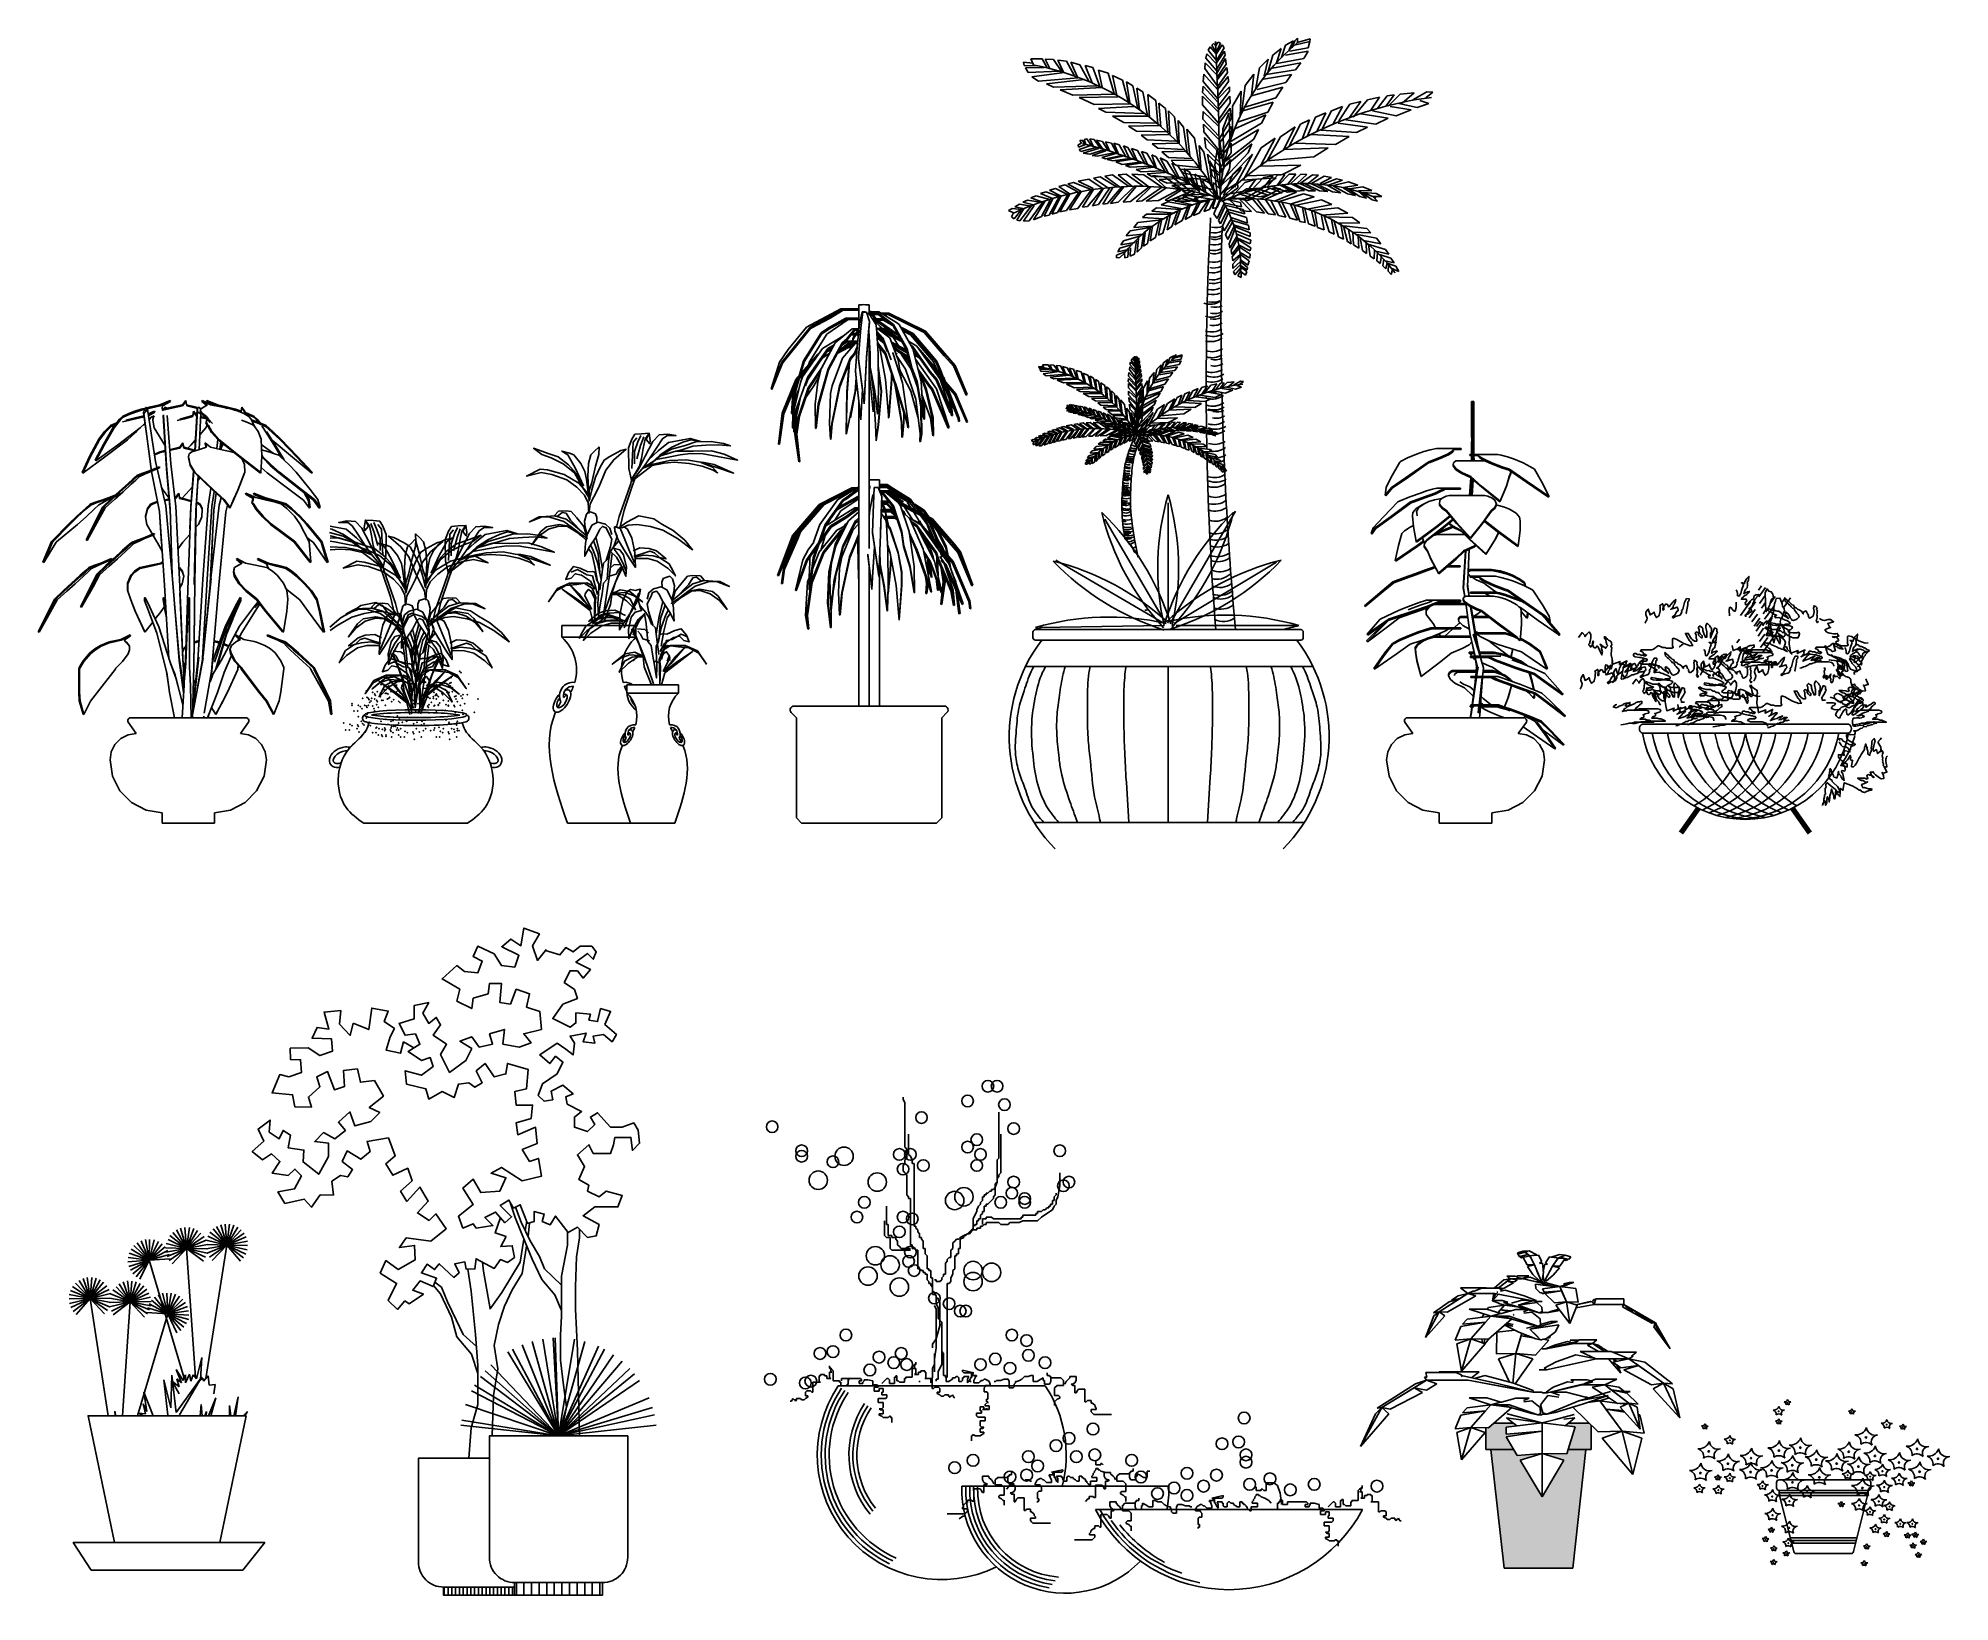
# Model space of a CAD drawing. Header units: millimetres. Extents: x 414.69 to 418.31, y 556.59 to 559.55.
import ezdxf

# ---------------------------------------------------------------- set-up
doc = ezdxf.new("R2010")
doc.units = ezdxf.units.MM

# ---------------------------------------------------------------- blocks, each defined once
blk = doc.blocks.new('p-l02')
at = {"color": 86}
for points in [[(-0.066, 0.3729), (-0.0768, 0.4135), (-0.101, 0.481), (-0.1212, 0.5392), (-0.123, 0.5508), (-0.1128, 0.5953), (-0.112, 0.6743), (-0.1241, 0.707), (-0.1365, 0.7254), (-0.1611, 0.7276), (-0.1902, 0.7293), (-0.1947, 0.7018), (-0.1923, 0.6893), (-0.1789, 0.706), (-0.1908, 0.7293), (-0.1756, 0.7072), (-0.1678, 0.6711), (-0.1612, 0.6329), (-0.1535, 0.6044), (-0.1406, 0.5833), (-0.1225, 0.5524), (-0.1534, 0.5989), (-0.1749, 0.6425), (-0.2045, 0.6984), (-0.228, 0.7238), (-0.2609, 0.7259), (-0.2919, 0.7205), (-0.2575, 0.72), (-0.2409, 0.7082), (-0.2195, 0.6757), (-0.1992, 0.6443), (-0.1779, 0.6134), (-0.1671, 0.5987), (-0.1251, 0.5479), (-0.2013, 0.6069), (-0.247, 0.6161), (-0.2858, 0.6192), (-0.3427, 0.6149), (-0.3918, 0.6042), (-0.4338, 0.5897), (-0.4501, 0.5791), (-0.4307, 0.6003), (-0.3872, 0.6181), (-0.4542, 0.597), (-0.5109, 0.5781), (-0.4375, 0.6111), (-0.3986, 0.6183), (-0.3779, 0.6204), (-0.332, 0.6283), (-0.2673, 0.6256), (-0.2284, 0.6175), (-0.2053, 0.6123), (-0.1643, 0.5961)], [(-0.1883, 0.6285), (-0.2241, 0.6625), (-0.2636, 0.6947), (-0.318, 0.7047), (-0.3454, 0.7097), (-0.3869, 0.6974), (-0.3486, 0.7042), (-0.3184, 0.6948), (-0.2736, 0.6748), (-0.2304, 0.646), (-0.1937, 0.6125), (-0.2398, 0.648), (-0.2746, 0.6682), (-0.327, 0.6826), (-0.3677, 0.6962), (-0.4252, 0.6974), (-0.4722, 0.6905), (-0.4985, 0.6813), (-0.4535, 0.6853), (-0.4052, 0.6835), (-0.3559, 0.68), (-0.318, 0.6679), (-0.2777, 0.6572), (-0.2293, 0.6427), (-0.2916, 0.6618), (-0.3577, 0.6607), (-0.4263, 0.6628), (-0.4748, 0.6494), (-0.526, 0.6271), (-0.4501, 0.6416), (-0.3954, 0.6508), (-0.3466, 0.6521), (-0.3077, 0.6468), (-0.2576, 0.6372), (-0.217, 0.6298), (-0.1676, 0.5982)], [(-0.1436, 0.6326), (-0.157, 0.6828), (-0.1696, 0.716)], [(-0.135, 0.6135), (-0.1347, 0.6597), (-0.148, 0.6967), (-0.1583, 0.7206)], [(-0.1244, 0.5961), (-0.1274, 0.6449), (-0.1298, 0.6953), (-0.1433, 0.7121)], [(-0.0803, 0.3738), (-0.0958, 0.4378), (-0.1254, 0.5282), (-0.136, 0.5563)], [(-0.0747, 0.3699), (-0.1055, 0.3916), (-0.1509, 0.4166), (-0.2083, 0.4052), (-0.238, 0.3845), (-0.282, 0.3601), (-0.3252, 0.3232), (-0.3552, 0.2876), (-0.2973, 0.3302), (-0.2426, 0.3614), (-0.1957, 0.3753), (-0.1431, 0.3833), (-0.1108, 0.3801), (-0.0868, 0.3709)], [(0.0222, 0.0115), (0.0339, 0.0566), (0.0767, 0.0902), (0.1394, 0.1384), (0.0825, 0.1001), (0.0316, 0.062), (0.0755, 0.1197), (0.1111, 0.1554), (0.0563, 0.0914), (0.0283, 0.0631), (0.0538, 0.1122), (0.0521, 0.1204), (0.0408, 0.1367), (0.0294, 0.1304), (0.0156, 0.1017), (0.017, 0.0815), (0.0167, 0.0388), (0.0155, 0.0151), (0.0145, 0.076), (0.0122, 0.106), (0.0254, 0.1413), (0.0557, 0.161), (0.1116, 0.1609), (0.158, 0.1409), (0.1917, 0.0904), (0.1625, 0.1311), (0.1254, 0.1517), (0.0843, 0.1561), (0.0459, 0.1613), (0.0235, 0.15), (0.0167, 0.1389), (0.0326, 0.1677), (0.0667, 0.1908), (0.0902, 0.1961), (0.1058, 0.1799), (0.1261, 0.1743), (0.1158, 0.1993), (0.0963, 0.2242), (0.0717, 0.2172), (0.0423, 0.204), (0.0248, 0.2048), (0.0156, 0.202), (0.0099, 0.1761), (0.001, 0.1573), (0.0007, 0.1415), (0.0039, 0.0806), (0.002, 0.0374), (-0.0054, 0.0855), (-0.0115, 0.1198), (-0.0172, 0.1609), (-0.0306, 0.1754), (-0.0366, 0.2427), (-0.0427, 0.2814), (-0.0665, 0.2597), (-0.0883, 0.221), (-0.102, 0.1868), (-0.1041, 0.2212), (-0.0935, 0.268), (-0.0785, 0.2874), (-0.0539, 0.2939), (-0.0591, 0.307), (-0.0689, 0.3381), (-0.0605, 0.3595), (-0.0603, 0.3749), (-0.0771, 0.3691), (-0.0964, 0.3727), (-0.1084, 0.3659), (-0.1247, 0.331), (-0.1364, 0.2787), (-0.1381, 0.2201), (-0.1184, 0.2501), (-0.0939, 0.2888), (-0.0709, 0.3276), (-0.0605, 0.3595), (-0.0586, 0.3744)], [(-0.0799, 0.3686), (-0.0978, 0.326), (-0.1136, 0.2885), (-0.1351, 0.2371)], [(-0.0488, 0.3455), (-0.0416, 0.3697), (-0.0243, 0.3838), (0.0047, 0.3919), (0.0268, 0.3803), (0.0449, 0.3438), (0.0514, 0.3128), (0.0531, 0.2765), (0.054, 0.2629), (0.037, 0.2977), (0.0111, 0.3362), (-0.0036, 0.3649), (-0.0132, 0.3757), (-0.0278, 0.3706), (-0.0348, 0.3545), (-0.0485, 0.328), (-0.0431, 0.3002), (-0.0271, 0.2462)], [(0.0085, 0.3899), (0.0081, 0.41), (0.0129, 0.4239), (0.0259, 0.4285), (0.0384, 0.432), (0.0479, 0.4227), (0.0555, 0.3955), (0.0526, 0.3713), (0.0452, 0.3427)], [(0.0464, 0.3368), (0.0575, 0.3753), (0.0844, 0.408), (0.1052, 0.432), (0.1244, 0.4345), (0.1536, 0.4333), (0.1686, 0.4171), (0.1583, 0.4132), (0.1392, 0.4287), (0.1251, 0.4258), (0.108, 0.3997), (0.0918, 0.3836), (0.0752, 0.3658), (0.0504, 0.3423), (0.0973, 0.3815), (0.125, 0.4032), (0.167, 0.4156), (0.201, 0.4139), (0.2273, 0.4127), (0.2638, 0.3931), (0.2153, 0.412), (0.1868, 0.4115), (0.1339, 0.3946), (0.1057, 0.3744), (0.0781, 0.3531), (0.0441, 0.3295), (0.1156, 0.3763), (0.1511, 0.3829), (0.1995, 0.3745), (0.2211, 0.3562), (0.2548, 0.3064), (0.2269, 0.3399), (0.1914, 0.3656), (0.1523, 0.3774), (0.12, 0.3753), (0.0803, 0.3516), (0.0647, 0.3393), (0.0492, 0.3233)], [(-0.1299, 0.2827), (-0.1553, 0.295), (-0.191, 0.2926), (-0.2182, 0.2828), (-0.2543, 0.2526), (-0.2298, 0.2574), (-0.2104, 0.2759), (-0.193, 0.2821), (-0.1587, 0.2707), (-0.1377, 0.264), (-0.1322, 0.2619)], [(-0.0036, 0.1353), (-0.0137, 0.2129), (-0.0168, 0.2369), (-0.0312, 0.2498), (-0.0404, 0.2749), (-0.0528, 0.295), (-0.0741, 0.3205)], [(-0.0136, 0.2119), (-0.0022, 0.281), (0.0119, 0.335)], [(-0.0087, 0.1743), (0.0056, 0.2395), (0.0223, 0.2858), (0.0323, 0.3046)], [(-0.0026, 0.2022), (0.0028, 0.2719), (0.0202, 0.3226)], [(0.0055, 0.1666), (0.0152, 0.2233), (0.0275, 0.2739), (0.04, 0.2914)], [(-0.1405, 0.2611), (-0.1697, 0.2672), (-0.2058, 0.2639), (-0.2314, 0.2573), (-0.266, 0.2344), (-0.2815, 0.2056), (-0.29, 0.1884), (-0.262, 0.2158), (-0.2208, 0.2444), (-0.1848, 0.2538), (-0.136, 0.2541)], [(-0.0179, 0.0141), (-0.0436, 0.0798), (-0.0487, 0.1181), (-0.0701, 0.1161), (-0.1041, 0.0941), (-0.1386, 0.0596), (-0.1185, 0.1011), (-0.0903, 0.1163), (-0.0483, 0.1214), (-0.1003, 0.1249), (-0.134, 0.1128), (-0.1654, 0.0893), (-0.1168, 0.129), (-0.0803, 0.1351), (-0.0483, 0.1203), (-0.0632, 0.1638), (-0.0792, 0.2003), (-0.0921, 0.2236)], [(-0.0571, 0.2899), (-0.077, 0.2644), (-0.0923, 0.2352), (-0.1013, 0.2087)], [(-0.0086, 0.0153), (-0.0449, 0.1188), (-0.0809, 0.2102), (-0.0862, 0.2215)], [(-0.0427, 0.2179), (-0.0567, 0.2297), (-0.0846, 0.232)], [(-0.0389, 0.1866), (-0.0649, 0.1945), (-0.074, 0.213), (-0.084, 0.2237)], [(-0.0176, 0.0411), (-0.0384, 0.1824), (-0.0497, 0.275)], [(0.0061, 0.1175), (0.0251, 0.1884), (0.0464, 0.1926), (0.0812, 0.2119), (0.1054, 0.2018)]]:
    blk.add_lwpolyline(points, dxfattribs=at)
blk.add_lwpolyline([(0.0385, 0.4254), (0.0406, 0.4653), (0.0555, 0.4947), (0.0845, 0.5248), (0.1218, 0.5528), (0.1785, 0.5729), (0.219, 0.5797), (0.2744, 0.5669), (0.2231, 0.5934), (0.1952, 0.5902), (0.1319, 0.5732), (0.076, 0.54), (0.0491, 0.5082), (0.0343, 0.479), (0.0663, 0.5315), (0.0935, 0.5786), (0.1356, 0.6138), (0.1818, 0.6355), (0.2167, 0.6482), (0.248, 0.6722), (0.1893, 0.651), (0.1549, 0.6399), (0.1159, 0.6097), (0.0971, 0.5885), (0.0698, 0.5508), (0.0586, 0.5298), (0.0893, 0.595), (0.1062, 0.627), (0.1186, 0.6476), (0.1413, 0.6616), (0.1113, 0.654), (0.0956, 0.6472), (0.0692, 0.6148), (0.0533, 0.5845), (0.0479, 0.5548), (0.0377, 0.4725), (0.0426, 0.5668), (0.0392, 0.6143), (0.0303, 0.6472), (0.0147, 0.6633), (0.0024, 0.6752), (-0.0009, 0.6762), (0.0002, 0.6488), (0.0131, 0.604), (0.0266, 0.5424), (0.0376, 0.5124), (0.0377, 0.4725), (0.0271, 0.515), (0.0131, 0.5624), (-0.005, 0.6004), (-0.0202, 0.6277), (-0.0413, 0.6416), (-0.0833, 0.6638), (-0.1031, 0.6684), (-0.0559, 0.6286), (-0.0257, 0.5897), (0.0006, 0.5249), (0.0194, 0.4875), (0.033, 0.4614), (0.036, 0.4412)], close=True, dxfattribs=at)
blk = doc.blocks.new('maceta 02')
at = {"color": 35, "linetype": 'Continuous'}
for p, q in [((-0.1139, 0.3529), (-0.1139, 0.375)), ((0.0265, 0.375), (-0.1139, 0.375)), ((0.0265, 0.3529), (0.0265, 0.375)), ((0.0265, 0.3529), (-0.1139, 0.3529)), ((-0.1036, 0), (0.0162, 0))]:
    blk.add_line(p, q, dxfattribs=at)
at = {"color": 77}
for p, q in [((0.0645, 0.3065), (0.0593, 0.3065)), ((0.0684, 0.305), (0.0642, 0.3094)), ((0.0854, 0.3075), (0.0893, 0.3178)), ((0.0881, 0.3087), (0.0918, 0.3107))]:
    blk.add_line(p, q, dxfattribs=at)
at = {"color": 15, "linetype": 'Continuous'}
for p, q in [((0.0089, 0.247), (0.0089, 0.2625)), ((0.1072, 0.2625), (0.0089, 0.2625)), ((0.1072, 0.247), (0.1072, 0.2625)), ((0.1072, 0.247), (0.0089, 0.247)), ((0.0162, 0), (0.1, 0))]:
    blk.add_line(p, q, dxfattribs=at)
at = {"color": 95}
for points in [[(0.0752, 0.2625), (0.0811, 0.2851), (0.1025, 0.3019), (0.1339, 0.326), (0.1054, 0.3068), (0.08, 0.2878), (0.1019, 0.3166), (0.1197, 0.3345), (0.0923, 0.3025), (0.0783, 0.2883), (0.091, 0.3129), (0.0902, 0.317), (0.0846, 0.3251), (0.0788, 0.322), (0.072, 0.3076), (0.0727, 0.2975), (0.0725, 0.2761), (0.0719, 0.2643), (0.0714, 0.2948), (0.0703, 0.3098), (0.0769, 0.3274), (0.092, 0.3373), (0.12, 0.3372), (0.1431, 0.3272), (0.16, 0.302), (0.1454, 0.3223), (0.1268, 0.3326), (0.1063, 0.3348), (0.0871, 0.3374), (0.0759, 0.3318), (0.0725, 0.3262), (0.0805, 0.3406), (0.0975, 0.3522), (0.1093, 0.3548), (0.1171, 0.3467), (0.1272, 0.3439), (0.1221, 0.3564), (0.1123, 0.3689), (0.1, 0.3654), (0.0853, 0.3588), (0.0765, 0.3592), (0.072, 0.3578), (0.0691, 0.3448), (0.0647, 0.3354), (0.0645, 0.3275), (0.0661, 0.2971), (0.0652, 0.2755), (0.0615, 0.2995), (0.0584, 0.3167), (0.0556, 0.3372), (0.0489, 0.3444), (0.0459, 0.3781), (0.0428, 0.3975), (0.0309, 0.3866), (0.02, 0.3673), (0.0132, 0.3502), (0.0121, 0.3674), (0.0174, 0.3908), (0.0249, 0.4005), (0.0372, 0.4037), (0.0346, 0.4102), (0.0297, 0.4258), (0.0339, 0.4365), (0.034, 0.4442), (0.0256, 0.4413), (0.0159, 0.4431), (0.01, 0.4397), (0.0018, 0.4223), (-0.0041, 0.3961), (-0.0049, 0.3668), (0.0049, 0.3818), (0.0172, 0.4012), (0.0287, 0.4206), (0.0339, 0.4365), (0.0349, 0.444)], [(0.0318, 0.4367), (0.0229, 0.4154), (0.015, 0.3966), (0.0042, 0.3709)], [(0.0474, 0.4251), (0.051, 0.4372), (0.0596, 0.4443), (0.0741, 0.4484), (0.0852, 0.4425), (0.0943, 0.4243), (0.0975, 0.4088), (0.0984, 0.3906), (0.0988, 0.3838), (0.0903, 0.4012), (0.0773, 0.4205), (0.07, 0.4348), (0.0652, 0.4402), (0.0579, 0.4377), (0.0544, 0.4296), (0.0475, 0.4164), (0.0503, 0.4025), (0.0582, 0.3755)], [(0.076, 0.4474), (0.0758, 0.4574), (0.0782, 0.4643), (0.0848, 0.4666), (0.091, 0.4684), (0.0958, 0.4638), (0.0995, 0.4501), (0.0981, 0.4381), (0.0944, 0.4237)]]:
    blk.add_lwpolyline(points, dxfattribs=at)
at = {"color": 77}
for points in [[(0.095, 0.4208), (0.1006, 0.4401), (0.114, 0.4564), (0.1244, 0.4684), (0.134, 0.4697), (0.1486, 0.4691), (0.1561, 0.461), (0.1509, 0.459), (0.1414, 0.4667), (0.1343, 0.4653), (0.1258, 0.4522), (0.1177, 0.4442), (0.1094, 0.4353), (0.097, 0.4236), (0.1205, 0.4431), (0.1343, 0.454), (0.1553, 0.4602), (0.1723, 0.4594), (0.1855, 0.4587), (0.2037, 0.449), (0.1794, 0.4584), (0.1652, 0.4582), (0.1387, 0.4497), (0.1247, 0.4396), (0.1108, 0.429), (0.0938, 0.4172), (0.1296, 0.4406), (0.1474, 0.4438), (0.1715, 0.4396), (0.1823, 0.4305), (0.1992, 0.4056), (0.1852, 0.4223), (0.1675, 0.4352), (0.148, 0.4411), (0.1318, 0.44), (0.1119, 0.4282), (0.1042, 0.422), (0.0964, 0.414)], [(-0.0008, 0.3981), (-0.0135, 0.4043), (-0.0313, 0.4031), (-0.0449, 0.3982), (-0.063, 0.3831), (-0.0508, 0.3855), (-0.0411, 0.3947), (-0.0323, 0.3978), (-0.0152, 0.3921), (-0.0047, 0.3888), (-0.002, 0.3877)], [(0.0068, 0.3938), (-0.0059, 0.3999), (-0.0237, 0.3987), (-0.0373, 0.3938), (-0.0554, 0.3787), (-0.0431, 0.3811), (-0.0334, 0.3903), (-0.0247, 0.3934), (-0.0075, 0.3877), (0.0029, 0.3844), (0.0057, 0.3833)], [(0.07, 0.32), (0.0649, 0.3588), (0.0634, 0.3709), (0.0562, 0.3773), (0.0516, 0.3898), (0.0454, 0.3999), (0.0347, 0.4126)], [(0.065, 0.3583), (0.0707, 0.3929), (0.0777, 0.4199)], [(0.0675, 0.3395), (0.0746, 0.3722), (0.0829, 0.3953), (0.0879, 0.4047)], [(0.0705, 0.3535), (0.0732, 0.3883), (0.0819, 0.4137)], [(-0.0061, 0.3873), (-0.0207, 0.3904), (-0.0388, 0.3887), (-0.0515, 0.3854), (-0.0689, 0.374), (-0.0766, 0.3596), (-0.0808, 0.351), (-0.0668, 0.3647), (-0.0463, 0.379), (-0.0283, 0.3837), (-0.0039, 0.3838)], [(0.0015, 0.3829), (-0.0131, 0.386), (-0.0311, 0.3843), (-0.0439, 0.3811), (-0.0612, 0.3696), (-0.069, 0.3552), (-0.0732, 0.3466), (-0.0592, 0.3603), (-0.0386, 0.3746), (-0.0206, 0.3793), (0.0038, 0.3795)], [(0.0552, 0.2638), (0.0423, 0.2967), (0.0398, 0.3158), (0.0291, 0.3148), (0.0121, 0.3038), (-0.0052, 0.2865), (0.0049, 0.3073), (0.019, 0.3149), (0.04, 0.3175), (0.014, 0.3192), (-0.0029, 0.3132), (-0.0186, 0.3014), (0.0058, 0.3212), (0.024, 0.3243), (0.04, 0.3169), (0.0325, 0.3387), (0.0245, 0.3569), (0.0181, 0.3686)], [(0.0599, 0.2644), (0.0417, 0.3162), (0.0237, 0.3619), (0.0211, 0.3675)], [(0.0432, 0.3974), (0.0333, 0.3846), (0.0256, 0.37), (0.0212, 0.3568)], [(0.0504, 0.3613), (0.0434, 0.3672), (0.0295, 0.3684)], [(0.0523, 0.3457), (0.0394, 0.3496), (0.0348, 0.3589), (0.0298, 0.3643)], [(0.0745, 0.3357), (0.0794, 0.364), (0.0855, 0.3893), (0.0918, 0.3981)], [(0.0748, 0.3111), (0.0843, 0.3466), (0.095, 0.3487), (0.1124, 0.3583), (0.1245, 0.3533)]]:
    blk.add_lwpolyline(points, dxfattribs=at)
at = {"color": 35, "linetype": 'Continuous'}
for centre, radius, start, end in [((-0.1713, 0.2903), 0.0849, 344.1251, 47.5226), ((0.0838, 0.2903), 0.0849, 132.4774, 195.8749), ((-0.093, 0.2418), 0.0255, 82.2935, 206.5911), ((-0.093, 0.2418), 0.018, 86.872, 190.2864), ((-0.1713, 0.2903), 0.0849, 331.6988, 338.9329), ((0.0056, 0.2418), 0.0255, 54.2997, 97.7065), ((0.0838, 0.2903), 0.0849, 201.0671, 208.1603), ((0.0056, 0.2418), 0.018, 79.1326, 93.128), ((-0.024, 0.1455), 0.1272, 129.614, 132.9631), ((-0.024, 0.1455), 0.1272, 124.7348, 125.5706)]:
    blk.add_arc(centre, radius, start, end, dxfattribs=at)
at = {"color": 15, "linetype": 'Continuous'}
for centre, radius, start, end in [((-0.0312, 0.2032), 0.0594, 344.1251, 47.5226), ((0.1474, 0.2032), 0.0594, 132.4774, 195.8749), ((0.0236, 0.1693), 0.0178, 82.2935, 206.5911), ((0.0236, 0.1693), 0.0126, 86.872, 190.2864), ((-0.0312, 0.2032), 0.0594, 331.6988, 338.9329), ((0.0926, 0.1693), 0.0178, 333.4089, 97.7065), ((0.0926, 0.1693), 0.0126, 349.7136, 93.128), ((0.1474, 0.2032), 0.0594, 201.0671, 208.3012), ((0.0719, 0.1018), 0.0891, 129.614, 132.9631), ((0.0719, 0.1018), 0.0891, 124.7348, 125.5706), ((0.0443, 0.1018), 0.0891, 54.4294, 55.2652), ((0.0443, 0.1018), 0.0891, 47.0369, 50.386)]:
    blk.add_arc(centre, radius, start, end, dxfattribs=at)
at = {"color": 35, "linetype": 'Continuous', "extrusion": (0, 0, -1)}
for major_axis, start_param, end_param in [((0.0134, 0.0204), 5.760957, 11.364784), ((0.008, 0.0122), 5.658671, 11.181859)]:
    blk.add_ellipse((-0.1139, 0.2319), major_axis=major_axis, ratio=0.483009, start_param=start_param, end_param=end_param, dxfattribs=at)
at = {"color": 35, "linetype": 'Continuous'}
for major_axis, start_param, end_param in [((-0.0134, 0.0204), 6.821805, 8.536911), ((-0.008, 0.0122), 6.996797, 8.332622)]:
    blk.add_ellipse((0.0265, 0.2319), major_axis=major_axis, ratio=0.483009, start_param=start_param, end_param=end_param, dxfattribs=at)
at = {"color": 15, "linetype": 'Continuous', "extrusion": (0, 0, -1)}
for major_axis, start_param, end_param in [((0.0094, 0.0143), 5.760957, 11.364784), ((0.00561, 0.00856), 5.658671, 11.181859)]:
    blk.add_ellipse((0.009, 0.1624), major_axis=major_axis, ratio=0.483009, start_param=start_param, end_param=end_param, dxfattribs=at)
at = {"color": 15, "linetype": 'Continuous'}
for major_axis, start_param, end_param in [((-0.0094, 0.0143), 5.760957, 11.364784), ((-0.00561, 0.00856), 5.658671, 11.181859)]:
    blk.add_ellipse((0.1072, 0.1624), major_axis=major_axis, ratio=0.483009, start_param=start_param, end_param=end_param, dxfattribs=at)
at = {"color": 35, "linetype": 'Continuous'}
blk.add_open_spline([(-0.1158, 0.2304), (-0.1179, 0.2268), (-0.1199, 0.2232), (-0.1217, 0.2196)], degree=3, dxfattribs=at)
blk.add_open_spline([(-0.1258, 0.2109), (-0.1261, 0.2103), (-0.1527, 0.1476), (-0.1295, 0.0738), (-0.1036, 0)], degree=3, knots=[0.2428963, 0.2428963, 0.2428963, 0.2428963, 0.2493289, 0.9544914, 0.9544914, 0.9544914, 0.9544914], dxfattribs=at)
at = {"color": 15, "linetype": 'Continuous'}
for points in [[(0.0006, 0.1476), (0.0004, 0.1472), (-0.0182, 0.1033), (-0.002, 0.0516), (0.0162, 0)], [(0.1155, 0.1476), (0.1157, 0.1472), (0.1344, 0.1033), (0.1181, 0.0516), (0.1, 0)]]:
    blk.add_open_spline(points, degree=3, knots=[0.2428963, 0.2428963, 0.2428963, 0.2428963, 0.2493289, 0.9544914, 0.9544914, 0.9544914, 0.9544914], dxfattribs=at)
for points in [[(0.0076, 0.1613), (0.0062, 0.1588), (0.0048, 0.1563), (0.0035, 0.1537)], [(0.1085, 0.1613), (0.11, 0.1588), (0.1114, 0.1563), (0.1127, 0.1537)]]:
    blk.add_open_spline(points, degree=3, dxfattribs=at)
at = {"color": 77}
blk.add_point((0.0222, 0.3089), dxfattribs=at)
at = {"color": 86, "xscale": -0.5, "yscale": 0.5, "zscale": 0.5}
blk.add_blockref('p-l02', (-0.0437, 0.375), dxfattribs=at)
blk = doc.blocks.new('maceta 01')
for p, q in [((-0.0347, 0.2617), (-0.0398, 0.2617)), ((0.0043, 0.2466), (0.0035, 0.2543)), ((0.0147, 0.2554), (0.0201, 0.2563)), ((-0.0342, 0.2509), (-0.0403, 0.2457)), ((-0.029, 0.2277), (-0.0331, 0.2321)), ((-0.0231, 0.2439), (-0.0239, 0.2516)), ((-0.0068, 0.2535), (-0.013, 0.2484)), ((-0.0016, 0.2304), (-0.0058, 0.2347)), ((0.0152, 0.2438), (0.0232, 0.2415))]:
    blk.add_line(p, q)
at = {"color": 77}
for p, q in [((-0.0073, 0.2643), (-0.0124, 0.2643)), ((-0.0034, 0.2628), (-0.0075, 0.2672)), ((0.0137, 0.2654), (0.0175, 0.2757)), ((0.0164, 0.2665), (0.0201, 0.2685))]:
    blk.add_line(p, q, dxfattribs=at)
at = {"color": 34}
blk.add_line((-0.0985, 0), (0.0985, 0), dxfattribs=at)
at = {"color": 95}
for points in [[(-0.1623, 0.5586), (-0.1592, 0.5577), (-0.1368, 0.5476), (-0.1152, 0.5332), (-0.0968, 0.5165), (-0.1199, 0.5342), (-0.1373, 0.5443), (-0.1634, 0.5516)], [(-0.033, 0.3967), (-0.0384, 0.417), (-0.0504, 0.4508), (-0.0606, 0.4798), (-0.0614, 0.4856), (-0.0564, 0.5079), (-0.0559, 0.5474), (-0.062, 0.5637), (-0.0682, 0.5729), (-0.0805, 0.574), (-0.0951, 0.5749), (-0.0973, 0.5611), (-0.0961, 0.5549), (-0.0894, 0.5632), (-0.0954, 0.5749), (-0.0878, 0.5638), (-0.0838, 0.5458), (-0.0805, 0.5267), (-0.0767, 0.5124), (-0.0703, 0.5019), (-0.0612, 0.4864), (-0.0767, 0.5097), (-0.0874, 0.5315), (-0.1022, 0.5594), (-0.114, 0.5721), (-0.1304, 0.5732), (-0.1459, 0.5705), (-0.1287, 0.5702), (-0.1204, 0.5643), (-0.1097, 0.5481), (-0.0996, 0.5324), (-0.0889, 0.5169), (-0.0835, 0.5096), (-0.0625, 0.4842), (-0.1006, 0.5137), (-0.1234, 0.5183), (-0.1429, 0.5198), (-0.1623, 0.5184)], [(-0.0941, 0.5245), (-0.112, 0.5415), (-0.1318, 0.5576), (-0.1589, 0.5626), (-0.1623, 0.5632)], [(-0.1623, 0.5453), (-0.1589, 0.5442), (-0.1388, 0.5388), (-0.1146, 0.5316), (-0.1457, 0.5411), (-0.1623, 0.5409)], [(-0.0718, 0.5265), (-0.0785, 0.5516), (-0.0848, 0.5682)], [(-0.0675, 0.517), (-0.0673, 0.5401), (-0.074, 0.5586), (-0.0791, 0.5705)], [(-0.0622, 0.5083), (-0.0637, 0.5327), (-0.0649, 0.5579), (-0.0716, 0.5663)], [(-0.1623, 0.5348), (-0.1538, 0.5336), (-0.1288, 0.5288), (-0.1085, 0.5251), (-0.0838, 0.5093)], [(-0.1623, 0.5242), (-0.1336, 0.523), (-0.1141, 0.519), (-0.1026, 0.5164), (-0.0821, 0.5083)], [(-0.0401, 0.3971), (-0.0479, 0.4291), (-0.0627, 0.4743), (-0.0679, 0.4884)], [(-0.0373, 0.3952), (-0.0527, 0.406), (-0.0754, 0.4186), (-0.1041, 0.4128), (-0.1189, 0.4025), (-0.141, 0.3903), (-0.1625, 0.3718)], [(-0.1623, 0.3653), (-0.1486, 0.3753), (-0.1212, 0.3909), (-0.0978, 0.3979), (-0.0715, 0.4019), (-0.0554, 0.4003), (-0.0434, 0.3957)], [(0.0043, 0.4052), (0.0041, 0.4152), (0.0065, 0.4222), (0.013, 0.4245), (0.0192, 0.4262), (0.024, 0.4216), (0.0278, 0.408), (0.0263, 0.3959), (0.0226, 0.3816)], [(0.0232, 0.3786), (0.0288, 0.3979), (0.0422, 0.4142), (0.0527, 0.4262), (0.0623, 0.4275), (0.0768, 0.4269), (0.0843, 0.4188), (0.0792, 0.4168), (0.0697, 0.4246), (0.0626, 0.4231), (0.054, 0.4101), (0.0459, 0.402), (0.0377, 0.3931), (0.0253, 0.3814), (0.0487, 0.401), (0.0625, 0.4119), (0.0835, 0.418), (0.1005, 0.4172), (0.1137, 0.4166), (0.1319, 0.4068), (0.1077, 0.4162), (0.0934, 0.416), (0.067, 0.4075), (0.0529, 0.3974), (0.0391, 0.3868), (0.0221, 0.375), (0.0578, 0.3984), (0.0756, 0.4017), (0.0998, 0.3975), (0.1106, 0.3883), (0.1274, 0.3634), (0.1135, 0.3802), (0.0957, 0.393), (0.0762, 0.3989), (0.06, 0.3979), (0.0402, 0.386), (0.0324, 0.3799), (0.0246, 0.3719)], [(-0.0649, 0.3516), (-0.0776, 0.3577), (-0.0955, 0.3565), (-0.1091, 0.3516), (-0.1271, 0.3365), (-0.1149, 0.3389), (-0.1052, 0.3482), (-0.0965, 0.3513), (-0.0793, 0.3456), (-0.0688, 0.3422), (-0.0661, 0.3412)]]:
    blk.add_lwpolyline(points, dxfattribs=at)
blk.add_lwpolyline([(0.0193, 0.4229), (0.0204, 0.4429), (0.0278, 0.4576), (0.0423, 0.4726), (0.0609, 0.4866), (0.0893, 0.4967), (0.1095, 0.5001), (0.1373, 0.4937), (0.1116, 0.5069), (0.0976, 0.5053), (0.066, 0.4968), (0.038, 0.4802), (0.0246, 0.4643), (0.0172, 0.4497), (0.0332, 0.476), (0.0468, 0.4995), (0.0678, 0.5171), (0.091, 0.528), (0.1084, 0.5343), (0.1241, 0.5463), (0.0947, 0.5357), (0.0775, 0.5302), (0.058, 0.5151), (0.0486, 0.5045), (0.035, 0.4856), (0.0294, 0.4751), (0.0447, 0.5077), (0.0532, 0.5237), (0.0593, 0.534), (0.0707, 0.541), (0.0557, 0.5373), (0.0478, 0.5338), (0.0346, 0.5176), (0.0267, 0.5025), (0.024, 0.4876), (0.0189, 0.4465), (0.0214, 0.4936), (0.0196, 0.5174), (0.0152, 0.5338), (0.0074, 0.5419), (0.0013, 0.5478), (-0.0004, 0.5483), (0.0002, 0.5347), (0.0066, 0.5122), (0.0134, 0.4814), (0.0189, 0.4664), (0.0189, 0.4465), (0.0136, 0.4677), (0.0066, 0.4914), (-0.0025, 0.5104), (-0.0101, 0.5241), (-0.0206, 0.531), (-0.0416, 0.5421), (-0.0515, 0.5444), (-0.0279, 0.5245), (-0.0128, 0.5051), (0.0004, 0.4727), (0.0098, 0.454), (0.0166, 0.441), (0.0181, 0.4308)], close=True, dxfattribs=at)
at = {"color": 77}
for points in [[(-0.0244, 0.383), (-0.0208, 0.3951), (-0.0121, 0.4021), (0.0024, 0.4062), (0.0134, 0.4004), (0.0225, 0.3821), (0.0257, 0.3666), (0.0266, 0.3485), (0.027, 0.3417), (0.0185, 0.3591), (0.0056, 0.3783), (-0.0018, 0.3927), (-0.0066, 0.3981), (-0.0139, 0.3955), (-0.0173, 0.3875), (-0.0242, 0.3742), (-0.0215, 0.3603), (-0.0135, 0.3333)], [(0.0111, 0.216), (0.017, 0.2385), (0.0384, 0.2553), (0.0697, 0.2794), (0.0413, 0.2603), (0.0159, 0.2412), (0.0378, 0.2701), (0.0556, 0.2879), (0.0282, 0.2559), (0.0142, 0.2418), (0.0269, 0.2663), (0.0261, 0.2704), (0.0205, 0.2786), (0.0147, 0.2754), (0.0078, 0.2611), (0.0086, 0.251), (0.0084, 0.2296), (0.0078, 0.2178), (0.0073, 0.2482), (0.0062, 0.2632), (0.0127, 0.2809), (0.0279, 0.2907), (0.0558, 0.2907), (0.079, 0.2807), (0.0959, 0.2555), (0.0813, 0.2758), (0.0627, 0.2861), (0.0422, 0.2883), (0.023, 0.2909), (0.0118, 0.2852), (0.0084, 0.2797), (0.0164, 0.2941), (0.0334, 0.3056), (0.0451, 0.3083), (0.0529, 0.3002), (0.0631, 0.2974), (0.0579, 0.3099), (0.0482, 0.3223), (0.0359, 0.3188), (0.0212, 0.3122), (0.0124, 0.3126), (0.0078, 0.3112), (0.005, 0.2983), (0.0006, 0.2889), (0.0004, 0.281), (0.002, 0.2505), (0.001, 0.2289), (-0.0027, 0.253), (-0.0057, 0.2701), (-0.0086, 0.2907), (-0.0153, 0.2979), (-0.0183, 0.3316), (-0.0213, 0.3509), (-0.0332, 0.3401), (-0.0441, 0.3207), (-0.051, 0.3036), (-0.052, 0.3208), (-0.0467, 0.3442), (-0.0392, 0.3539), (-0.0269, 0.3572), (-0.0295, 0.3637), (-0.0344, 0.3793), (-0.0302, 0.39), (-0.0301, 0.3977), (-0.0385, 0.3948), (-0.0482, 0.3966), (-0.0541, 0.3932), (-0.0623, 0.3757), (-0.0682, 0.3496), (-0.069, 0.3203), (-0.0592, 0.3353), (-0.0469, 0.3546), (-0.0354, 0.374), (-0.0302, 0.39), (-0.0293, 0.3974)], [(-0.0399, 0.3945), (-0.0489, 0.3732), (-0.0568, 0.3545), (-0.0675, 0.3288)], [(-0.0018, 0.2779), (-0.0068, 0.3167), (-0.0083, 0.3287), (-0.0156, 0.3351), (-0.0202, 0.3477), (-0.0264, 0.3577), (-0.037, 0.3705)], [(-0.0067, 0.3162), (-0.0011, 0.3507), (0.006, 0.3777)], [(-0.0013, 0.3113), (0.0014, 0.3462), (0.0101, 0.3715)], [(-0.0702, 0.3408), (-0.0848, 0.3438), (-0.1029, 0.3422), (-0.1157, 0.3389), (-0.133, 0.3274), (-0.1407, 0.313), (-0.145, 0.3044), (-0.1309, 0.3181), (-0.1104, 0.3324), (-0.0924, 0.3371), (-0.068, 0.3373)], [(-0.0285, 0.3552), (-0.0385, 0.3424), (-0.0461, 0.3278), (-0.0506, 0.3146)], [(-0.0088, 0.2308), (-0.0191, 0.3014), (-0.0248, 0.3477)], [(-0.0043, 0.2974), (0.0028, 0.33), (0.0112, 0.3531), (0.0162, 0.3625)], [(0.0028, 0.2936), (0.0077, 0.3219), (0.0138, 0.3472), (0.0201, 0.3559)], [(-0.0089, 0.2173), (-0.0218, 0.2501), (-0.0243, 0.2693), (-0.035, 0.2683), (-0.052, 0.2573), (-0.0693, 0.24), (-0.0592, 0.2608), (-0.0451, 0.2684), (-0.0241, 0.2709), (-0.0501, 0.2727), (-0.067, 0.2667), (-0.0827, 0.2549), (-0.0584, 0.2747), (-0.0401, 0.2778), (-0.0241, 0.2704), (-0.0316, 0.2921), (-0.0396, 0.3104), (-0.046, 0.322)], [(-0.0042, 0.2179), (-0.0224, 0.2696), (-0.0404, 0.3153), (-0.043, 0.321)], [(-0.0213, 0.3192), (-0.0283, 0.3251), (-0.0423, 0.3262)], [(-0.0194, 0.3035), (-0.0324, 0.3075), (-0.0369, 0.3167), (-0.042, 0.3221)], [(0.0031, 0.269), (0.0126, 0.3044), (0.0233, 0.3066), (0.0406, 0.3162), (0.0528, 0.3111)]]:
    blk.add_lwpolyline(points, dxfattribs=at)
at = {"color": 34}
for centre, radius, start, end in [((-0.0926, 0.1993), 0.00802, 123.4133, 226.0835), ((0.0947, 0.1991), 0.00656, 301.6338, 66.3935)]:
    blk.add_arc(centre, radius, start, end, dxfattribs=at)
blk.add_ellipse((0, 0.2053), major_axis=(0.0973, 0), ratio=0.103378, dxfattribs=at)
blk.add_ellipse((-0.1401, 0.1254), major_axis=(0.0156, 0.009), ratio=0.515388, start_param=0.576114, end_param=4.356842, dxfattribs=at)
at = {"color": 34, "extrusion": (0, 0, -1)}
blk.add_ellipse((0.1401, 0.1254), major_axis=(-0.0156, 0.009), ratio=0.515388, start_param=0.576114, end_param=4.356842, dxfattribs=at)
at = {"color": 34}
for points in [[(-0.0881, 0.1908), (-0.0939, 0.1767), (-0.1233, 0.145), (-0.1465, 0.0909), (-0.1318, 0.0299), (-0.0985, 0)], [(0.0881, 0.1908), (0.0939, 0.1767), (0.1233, 0.145), (0.1465, 0.0909), (0.1318, 0.0299), (0.0985, 0)]]:
    blk.add_spline(points, degree=3, dxfattribs=at)
for points, knots in [([(-0.0881, 0.1908), (-0.0897, 0.1859), (-0.0962, 0.1673), (-0.1161, 0.1541), (-0.1272, 0.1404), (-0.129, 0.1379)], [0, 0, 0, 0, 0.030364, 0.1167926, 0.134975, 0.134975, 0.134975, 0.134975]), ([(-0.0981, 0.1936), (-0.0976, 0.1933), (-0.097, 0.1931), (-0.0916, 0.1913), (-0.0856, 0.1902), (-0.0618, 0.187), (-0.0386, 0.1857), (0.0125, 0.1849), (0.0402, 0.1857), (0.0715, 0.1883), (0.0801, 0.1893), (0.0913, 0.1914), (0.0949, 0.1922), (0.0981, 0.1935)], [3.387835, 3.387835, 3.387835, 3.387835, 3.432488, 3.432488, 3.807632, 3.807632, 4.570826, 4.570826, 5.382859, 5.382859, 5.775171, 5.775171, 6.03524, 6.03524, 6.03524, 6.03524]), ([(0.084, 0.2053), (0.0747, 0.207), (0.0596, 0.2085), (-0.002, 0.2115), (-0.0611, 0.2095), (-0.0839, 0.2053)], [0.510793, 0.510793, 0.510793, 0.510793, 1.124479, 1.124479, 2.630799, 2.630799, 2.630799, 2.630799]), ([(-0.0839, 0.2053), (-0.0746, 0.2036), (-0.0595, 0.2021), (0.002, 0.199), (0.0612, 0.2011), (0.084, 0.2053)], [3.652386, 3.652386, 3.652386, 3.652386, 4.266072, 4.266072, 5.772392, 5.772392, 5.772392, 5.772392]), ([(-0.1245, 0.1436), (-0.1256, 0.1441), (-0.1267, 0.1444), (-0.1314, 0.1453), (-0.1351, 0.1449), (-0.1499, 0.141), (-0.1613, 0.1333), (-0.1646, 0.1169), (-0.1619, 0.1103), (-0.1529, 0.1055), (-0.1483, 0.1054), (-0.1438, 0.1063)], [0.38599, 0.38599, 0.38599, 0.38599, 0.542883, 0.542883, 1.085766, 1.085766, 2.715856, 2.715856, 3.453273, 3.453273, 4.111664, 4.111664, 4.111664, 4.111664]), ([(0.1245, 0.1436), (0.1256, 0.1441), (0.1267, 0.1444), (0.1314, 0.1453), (0.1351, 0.1449), (0.1499, 0.141), (0.1613, 0.1333), (0.1646, 0.1169), (0.1619, 0.1103), (0.1529, 0.1055), (0.1483, 0.1054), (0.1438, 0.1063)], [0.38599, 0.38599, 0.38599, 0.38599, 0.542883, 0.542883, 1.085766, 1.085766, 2.715856, 2.715856, 3.453273, 3.453273, 4.111664, 4.111664, 4.111664, 4.111664])]:
    blk.add_open_spline(points, degree=3, knots=knots, dxfattribs=at)
at = {"color": 2}
for p in [(-0.0656, 0.2627), (-0.0509, 0.26), (0.0511, 0.2627), (0.0659, 0.26), (0.0673, 0.2667), (-0.1207, 0.2265), (-0.1086, 0.2238), (-0.1046, 0.2211), (-0.0938, 0.2506), (-0.0938, 0.2225), (-0.0925, 0.2386), (-0.0925, 0.2198), (-0.0898, 0.2372), (-0.0871, 0.2292), (-0.0831, 0.2372), (-0.0818, 0.248), (-0.0818, 0.2225), (-0.0777, 0.2453), (-0.0777, 0.2359), (-0.0764, 0.2426), (-0.0737, 0.2252), (-0.067, 0.2466), (-0.0656, 0.2439), (-0.0643, 0.2332), (-0.0603, 0.2533), (-0.0549, 0.2466), (-0.0509, 0.2372), (-0.0468, 0.2493), (-0.0039, 0.2265), (0.0082, 0.2238), (0.0122, 0.2211), (0.023, 0.2506), (0.023, 0.2225), (0.0243, 0.2386), (0.0243, 0.2198), (0.027, 0.2372), (0.0297, 0.2292), (0.0337, 0.2372), (0.035, 0.248), (0.035, 0.2225), (0.0391, 0.2453), (0.0391, 0.2359), (0.0404, 0.2426), (0.0431, 0.2252), (0.0458, 0.2278), (0.0498, 0.2466), (0.0511, 0.2439), (0.0525, 0.2332), (0.0565, 0.2533), (0.0579, 0.2252), (0.0619, 0.2466), (0.0619, 0.2225), (0.0659, 0.2372), (0.0699, 0.2493), (0.0726, 0.2238), (0.074, 0.2399), (0.074, 0.2211), (0.0793, 0.2305), (0.0847, 0.2238), (0.0887, 0.2372), (0.0901, 0.2439), (0.0928, 0.2265), (-0.1368, 0.1903), (-0.1247, 0.1876), (-0.1207, 0.1849), (-0.1167, 0.2131), (-0.1099, 0.2131), (-0.1099, 0.1863), (-0.1086, 0.2024), (-0.1086, 0.1836), (-0.1032, 0.193), (-0.0979, 0.1863), (-0.0938, 0.1997), (-0.0925, 0.2064), (-0.0911, 0.2091), (-0.0898, 0.1889), (-0.0858, 0.1849), (-0.0777, 0.2131), (-0.0737, 0.1822), (-0.0576, 0.197), (-0.0522, 0.1876), (-0.0468, 0.193), (-0.0428, 0.1943), (-0.0415, 0.201), (-0.0415, 0.1836), (-0.0388, 0.1836), (-0.0321, 0.1903), (-0.0307, 0.197), (-0.0039, 0.1889), (0.0001, 0.2131), (0.0068, 0.2131), (0.0109, 0.1863), (0.0122, 0.193), (0.0256, 0.2091), (0.0391, 0.2131), (0.0498, 0.2144), (0.0565, 0.2144), (0.0632, 0.1889), (0.0753, 0.2104), (0.078, 0.1863), (0.0793, 0.193), (0.0887, 0.2144), (-0.1328, 0.1769), (-0.126, 0.1769), (-0.1073, 0.1728), (-0.0938, 0.1769), (-0.0818, 0.1715), (-0.075, 0.1809), (-0.075, 0.1715), (-0.071, 0.1675), (-0.0697, 0.1796), (-0.0643, 0.1675), (-0.063, 0.1782), (-0.0589, 0.1809), (-0.0589, 0.1755), (-0.0576, 0.1782), (-0.0562, 0.1675), (-0.0482, 0.1769), (-0.0468, 0.1809), (-0.0468, 0.1742), (-0.0455, 0.1635), (-0.0428, 0.1715), (-0.0361, 0.1769), (-0.0321, 0.1769), (-0.0321, 0.1675), (-0.0281, 0.1796), (-0.0281, 0.1635), (-0.0213, 0.1635), (-0.02, 0.1742), (-0.016, 0.1715), (-0.0052, 0.1728), (-0.0039, 0.1702), (-0.0025, 0.1594), (0.0015, 0.1796), (0.0068, 0.1728), (0.0109, 0.1635), (0.0149, 0.1755), (0.035, 0.1769), (0.0391, 0.1635), (0.0458, 0.1635), (0.0471, 0.1742), (0.0511, 0.1715), (0.0619, 0.1728), (0.0632, 0.1702), (0.0646, 0.1594), (0.0686, 0.1796), (0.074, 0.1728), (0.078, 0.1635), (0.082, 0.1755)]:
    blk.add_point(p, dxfattribs=at)
at = {"color": 77}
blk.add_point((-0.0495, 0.2667), dxfattribs=at)
at = {"color": 6}
for p in [(0.0216, 0.2614), (0.0391, 0.2627), (0.0646, 0.2654), (0.0673, 0.2761), (0.0699, 0.2574), (0.0834, 0.2882), (0.086, 0.2855), (0.1008, 0.2641), (-0.1207, 0.2238), (-0.1005, 0.2372), (-0.0965, 0.2238), (-0.0898, 0.2238), (-0.0885, 0.2346), (-0.0844, 0.2319), (-0.0737, 0.2332), (-0.0724, 0.2493), (-0.0724, 0.2305), (-0.071, 0.2198), (-0.067, 0.2399), (-0.0616, 0.2332), (-0.0576, 0.2466), (-0.0576, 0.2238), (-0.0536, 0.2359), (-0.0522, 0.2453), (-0.0495, 0.2386), (-0.0455, 0.2305), (-0.0415, 0.2346), (0.0042, 0.2265), (0.0256, 0.2252), (0.0337, 0.2399), (0.0364, 0.2238), (0.0377, 0.2426), (0.0431, 0.2399), (0.0431, 0.2238), (0.0592, 0.248), (0.0619, 0.2319), (0.0619, 0.2238), (0.0632, 0.248), (0.0686, 0.2305), (0.0753, 0.2506), (0.0767, 0.2413), (0.0767, 0.2359), (0.086, 0.2413), (0.0981, 0.2439), (0.1183, 0.2359), (-0.1019, 0.2171), (-0.1005, 0.1889), (-0.0791, 0.2171), (-0.0656, 0.193), (-0.0455, 0.1836), (-0.0348, 0.2037), (-0.0254, 0.1916), (-0.0173, 0.193), (-0.016, 0.201), (0.0028, 0.1916), (0.0162, 0.1889), (0.0444, 0.1822), (0.0579, 0.1956), (0.0632, 0.1916), (0.1116, 0.2104), (-0.1113, 0.1796), (-0.063, 0.1648), (-0.0562, 0.1648), (-0.0348, 0.1809), (0.0189, 0.1796), (0.0283, 0.1755), (0.0364, 0.1809), (0.0525, 0.1796), (0.0726, 0.1782), (0.0793, 0.1796), (0.0793, 0.1755)]:
    blk.add_point(p, dxfattribs=at)
at = {"color": 1}
for p in [(-0.0562, 0.2533), (-0.0871, 0.1916), (-0.0348, 0.1863), (0.078, 0.1903), (0.0901, 0.2064)]:
    blk.add_point(p, dxfattribs=at)
at = {"xscale": -0.5, "yscale": 0.5, "zscale": 0.5}
blk.add_blockref('p-l02', (0, 0.2003), dxfattribs=at)
blk = doc.blocks.new('JarroMulambo')
at = {"color": 75}
for p, q in [((0.0732, 1.101), (0.0691, 1.0949)), ((0.0691, 1.0949), (0.085, 1.075)), ((0.0845, 1.0877), (0.0732, 1.101)), ((0.0796, 1.1077), (0.0759, 1.1043)), ((0.0759, 1.1043), (0.0841, 1.091)), ((0.0836, 1.1032), (0.0796, 1.1077)), ((0.0877, 1.1099), (0.0836, 1.1032)), ((0.0841, 1.091), (0.0923, 1.1082)), ((0.0959, 1.1049), (0.0845, 1.0871)), ((0.085, 1.0755), (0.0995, 1.0994)), ((0.1004, 1.0927), (0.085, 1.071)), ((0.0923, 1.1082), (0.0877, 1.1099)), ((0.0995, 1.0994), (0.0959, 1.1049)), ((0.1013, 1.0855), (0.1004, 1.0927)), ((0.192, 1.0855), (0.2079, 1.0982)), ((0.2079, 1.0982), (0.1979, 1.0692)), ((0.2086, 1.0812), (0.2161, 1.1041)), ((0.2589, 1.0928), (0.2157, 1.0855)), ((0.2161, 1.1041), (0.2312, 1.1126)), ((0.2229, 1.0953), (0.2312, 1.1126)), ((0.2237, 1.0928), (0.2589, 1.099)), ((0.2338, 1.1126), (0.2287, 1.1002)), ((0.2388, 1.1175), (0.2338, 1.1126)), ((0.2358, 1.1051), (0.2619, 1.1113)), ((0.2388, 1.1088), (0.2388, 1.1175)), ((0.2629, 1.1162), (0.2408, 1.11)), ((0.2509, 1.0788), (0.2589, 1.0928)), ((0.2589, 1.099), (0.2619, 1.1113)), ((0.2619, 1.1113), (0.2629, 1.1162)), ((-0.2796, 1.0657), (-0.2812, 1.072)), ((-0.2812, 1.072), (-0.2636, 1.0701)), ((-0.2553, 1.065), (-0.2796, 1.0657)), ((-0.2771, 1.0612), (-0.2418, 1.0618)), ((-0.2719, 1.0524), (-0.2771, 1.0612)), ((-0.2132, 1.0548), (-0.2719, 1.0524)), ((-0.2459, 1.0783), (-0.2672, 1.0783)), ((-0.2672, 1.0783), (-0.2621, 1.0668)), ((-0.2651, 1.0441), (-0.204, 1.0524)), ((-0.2361, 1.0612), (-0.2459, 1.0783)), ((-0.2241, 1.077), (-0.2397, 1.0777)), ((-0.2397, 1.0777), (-0.2309, 1.0599)), ((-0.2081, 1.0535), (-0.2241, 1.077)), ((-0.1993, 1.0738), (-0.2158, 1.0757)), ((-0.2158, 1.0757), (-0.2055, 1.0529)), ((-0.1842, 1.0459), (-0.1993, 1.0738)), ((-0.1739, 1.0668), (-0.1915, 1.072)), ((-0.1915, 1.072), (-0.1795, 1.0447)), ((-0.1573, 1.0358), (-0.1739, 1.0668)), ((-0.1495, 1.0617), (-0.164, 1.0655)), ((-0.164, 1.0655), (-0.1506, 1.0326)), ((-0.1365, 1.0262), (-0.1495, 1.0617)), ((-0.1205, 1.051), (-0.1391, 1.0567)), ((-0.1391, 1.0567), (-0.1318, 1.0249)), ((0.0628, 1.0599), (0.0637, 1.071)), ((0.0864, 1.0279), (0.0628, 1.0599)), ((0.0637, 1.071), (0.0859, 1.0478)), ((0.0646, 1.0799), (0.0664, 1.0877)), ((0.085, 1.0561), (0.0646, 1.0799)), ((0.0664, 1.0877), (0.0836, 1.07)), ((0.085, 1.0583), (0.1013, 1.0855)), ((0.1022, 1.0788), (0.0859, 1.0512)), ((0.0859, 1.0423), (0.1036, 1.0683)), ((0.1049, 1.0622), (0.0859, 1.0379)), ((0.0868, 1.0251), (0.1058, 1.0528)), ((0.1036, 1.0683), (0.1022, 1.0788)), ((0.1058, 1.0528), (0.1049, 1.0622)), ((0.1594, 1.0226), (0.1666, 1.0615)), ((0.1666, 1.0615), (0.1833, 1.0778)), ((0.1756, 1.0463), (0.1833, 1.0778)), ((0.1795, 1.0486), (0.2347, 1.0573)), ((0.192, 1.0855), (0.1827, 1.0528)), ((0.1915, 1.061), (0.2448, 1.0708)), ((0.2509, 1.0788), (0.1996, 1.0695)), ((0.2347, 1.0573), (0.2448, 1.0708)), ((-0.2527, 1.0358), (-0.2651, 1.0441)), ((-0.1775, 1.0422), (-0.2527, 1.0358)), ((-0.2376, 1.0308), (-0.1656, 1.0391)), ((-0.2241, 1.0249), (-0.2376, 1.0308)), ((-0.1397, 1.0269), (-0.2241, 1.0249)), ((-0.2117, 1.0199), (-0.1324, 1.0238)), ((-0.1878, 1.0098), (-0.2117, 1.0199)), ((-0.109, 1.0129), (-0.1205, 1.051)), ((-0.0934, 1.0382), (-0.1122, 1.0465)), ((-0.1122, 1.0465), (-0.1038, 1.0092)), ((-0.0825, 0.9972), (-0.0934, 1.0382)), ((-0.0738, 1.0275), (-0.0857, 1.0351)), ((-0.0857, 1.0351), (-0.0794, 0.9952)), ((-0.0639, 0.9845), (-0.0738, 1.0275)), ((-0.0546, 1.0161), (-0.0659, 1.0225)), ((-0.0659, 1.0225), (-0.0612, 0.9819)), ((-0.0458, 0.9712), (-0.0546, 1.0161)), ((0.0583, 1.0146), (0.0596, 1.0268)), ((0.0596, 1.0357), (0.0609, 1.0494)), ((0.0877, 1.0024), (0.0596, 1.0357)), ((0.0596, 1.0268), (0.0882, 0.9958)), ((0.0609, 1.0494), (0.0868, 1.0202)), ((0.1072, 1.045), (0.0872, 1.0202)), ((0.0877, 1.0079), (0.1081, 1.0357)), ((0.1095, 1.0251), (0.0882, 1.003)), ((0.0882, 0.9886), (0.11, 1.0168)), ((0.1081, 1.0357), (0.1072, 1.045)), ((0.11, 1.0168), (0.1095, 1.0251)), ((0.1151, 0.9887), (0.1315, 1.0169)), ((0.13, 0.9697), (0.1315, 1.0169)), ((0.1394, 1.0277), (0.1333, 0.9793)), ((0.1394, 1.0277), (0.156, 1.0496)), ((0.1511, 1.0085), (0.2106, 1.0249)), ((0.156, 1.0496), (0.1515, 1.0096)), ((0.2166, 1.0337), (0.1624, 1.0204)), ((0.2274, 1.0489), (0.1744, 1.0401)), ((0.1974, 1.0044), (0.2106, 1.0249)), ((0.2166, 1.0337), (0.2274, 1.0489)), ((0.4573, 1.0007), (0.4838, 1.0157)), ((0.4951, 1.0155), (0.4821, 1.0044)), ((0.4838, 1.0157), (0.4951, 1.0155)), ((-0.1064, 1.0111), (-0.1878, 1.0098)), ((-0.1754, 1.0048), (-0.1017, 1.0066)), ((-0.1469, 0.9915), (-0.1754, 1.0048)), ((-0.078, 0.9928), (-0.1469, 0.9915)), ((-0.1386, 0.9845), (-0.0717, 0.9883)), ((-0.1246, 0.9775), (-0.1386, 0.9845)), ((-0.0302, 0.9996), (-0.0452, 1.0105)), ((-0.0452, 1.0105), (-0.0421, 0.968)), ((-0.026, 0.9547), (-0.0302, 0.9996)), ((-0.0115, 0.9845), (-0.0245, 0.9946)), ((-0.0245, 0.9946), (-0.0208, 0.9496)), ((-0.0074, 0.9383), (-0.0115, 0.9845)), ((0.0056, 0.9686), (-0.0058, 0.9795)), ((-0.0058, 0.9795), (-0.0032, 0.9338)), ((0.0882, 0.9835), (0.0583, 1.0146)), ((0.0587, 0.9914), (0.0587, 1.0075)), ((0.0587, 1.0075), (0.089, 0.9775)), ((0.089, 0.9565), (0.0587, 0.9914)), ((0.1103, 1.0075), (0.0886, 0.9814)), ((0.0894, 0.9631), (0.1107, 0.9947)), ((0.1112, 0.9847), (0.0894, 0.9559)), ((0.1107, 0.9947), (0.1103, 1.0075)), ((0.1131, 0.9653), (0.1112, 0.9847)), ((0.1156, 0.9344), (0.1151, 0.9887)), ((0.1926, 0.9965), (0.1348, 0.9795)), ((0.1386, 0.9868), (0.1974, 1.0044)), ((0.1825, 0.9775), (0.1926, 0.9965)), ((0.3031, 0.9795), (0.286, 0.9468)), ((0.3031, 0.9795), (0.324, 0.988)), ((0.324, 0.988), (0.3062, 0.955)), ((0.317, 0.9606), (0.3379, 0.9926)), ((0.3371, 0.9672), (0.359, 0.9978)), ((0.3379, 0.9926), (0.359, 0.9978)), ((0.3715, 1.0008), (0.3444, 0.9677)), ((0.3715, 1.0008), (0.394, 1.0056)), ((0.394, 1.0056), (0.3775, 0.9811)), ((0.3811, 0.98), (0.4258, 0.9704)), ((0.3896, 0.9837), (0.4085, 1.0082)), ((0.407, 0.9894), (0.4222, 1.0104)), ((0.4085, 1.0082), (0.4222, 1.0104)), ((0.4107, 0.9886), (0.4332, 1.0117)), ((0.4146, 0.9879), (0.4545, 0.982)), ((0.4258, 0.9704), (0.4545, 0.982)), ((0.4656, 0.9859), (0.4306, 0.9937)), ((0.4332, 1.0117), (0.4597, 1.0142)), ((0.4369, 0.9946), (0.4597, 1.0142)), ((0.4656, 0.9859), (0.488, 0.9937)), ((0.488, 0.9937), (0.4705, 0.9995)), ((0.4768, 0.9898), (0.488, 0.9937)), ((-0.053, 0.975), (-0.1246, 0.9775)), ((-0.0909, 0.9579), (-0.1122, 0.9699)), ((-0.1122, 0.9699), (-0.0458, 0.9699)), ((-0.0291, 0.9566), (-0.0909, 0.9579)), ((-0.0816, 0.9509), (-0.024, 0.9522)), ((-0.0665, 0.9414), (-0.0816, 0.9509)), ((0.0114, 0.9205), (0.0056, 0.9686)), ((0.0227, 0.9491), (0.0123, 0.9617)), ((0.0123, 0.9617), (0.0144, 0.9174)), ((0.0295, 0.9009), (0.0227, 0.9491)), ((0.0435, 0.9281), (0.0285, 0.9453)), ((0.0285, 0.9453), (0.0347, 0.8946)), ((0.0591, 0.9642), (0.0596, 0.9786)), ((0.0899, 0.931), (0.0591, 0.9642)), ((0.0596, 0.9786), (0.0895, 0.9504)), ((0.0613, 0.9398), (0.0605, 0.9548)), ((0.0605, 0.9548), (0.0904, 0.9249)), ((0.0904, 0.926), (0.1131, 0.9653)), ((0.1135, 0.9498), (0.0904, 0.9177)), ((0.0969, 0.9459), (0.1087, 0.9756)), ((0.0969, 0.9459), (0.0998, 0.883)), ((0.1646, 0.9444), (0.1071, 0.9099)), ((0.1087, 0.9756), (0.1109, 0.9208)), ((0.1107, 0.9208), (0.1707, 0.9567)), ((0.1126, 0.931), (0.1135, 0.9498)), ((0.1196, 0.9456), (0.1789, 0.9724)), ((0.1825, 0.9775), (0.1248, 0.9583)), ((0.1561, 0.9259), (0.1646, 0.9444)), ((0.1707, 0.9567), (0.1789, 0.9724)), ((0.2066, 0.9308), (0.2344, 0.9496)), ((0.2119, 0.9058), (0.2344, 0.9496)), ((0.2442, 0.9547), (0.2222, 0.9118)), ((0.2442, 0.9547), (0.2614, 0.963)), ((0.2614, 0.963), (0.2474, 0.9262)), ((0.2579, 0.9321), (0.2729, 0.9677)), ((0.2729, 0.9677), (0.2924, 0.9757)), ((0.276, 0.9419), (0.2924, 0.9757)), ((0.2837, 0.9431), (0.3506, 0.9386)), ((0.3156, 0.9567), (0.3715, 0.9487)), ((0.3875, 0.9547), (0.3301, 0.9625)), ((0.3506, 0.9386), (0.3715, 0.9487)), ((0.4105, 0.9658), (0.3587, 0.9742)), ((0.3875, 0.9547), (0.4105, 0.9658)), ((-0.1711, 0.9187), (-0.1773, 0.9155)), ((-0.1773, 0.9155), (-0.1767, 0.9111)), ((-0.1767, 0.9111), (-0.1637, 0.9162)), ((-0.1752, 0.9067), (-0.155, 0.9137)), ((-0.1726, 0.9028), (-0.1752, 0.9067)), ((-0.1742, 0.9238), (-0.1695, 0.9244)), ((-0.1742, 0.9238), (-0.1711, 0.9187)), ((-0.143, 0.9105), (-0.1726, 0.9028)), ((-0.1643, 0.9168), (-0.1695, 0.9244)), ((-0.168, 0.8997), (-0.1388, 0.9085)), ((-0.1612, 0.927), (-0.1658, 0.9257)), ((-0.1658, 0.9257), (-0.1627, 0.9162)), ((-0.1513, 0.913), (-0.1612, 0.927)), ((-0.1471, 0.9257), (-0.1554, 0.9264)), ((-0.1554, 0.9264), (-0.1482, 0.9117)), ((-0.1341, 0.9079), (-0.1471, 0.9257)), ((-0.1311, 0.9218), (-0.1424, 0.9244)), ((-0.1424, 0.9244), (-0.13, 0.9067)), ((-0.1207, 0.9041), (-0.1311, 0.9218)), ((-0.1144, 0.9187), (-0.1253, 0.9212)), ((-0.1253, 0.9212), (-0.1175, 0.9028)), ((-0.1035, 0.8984), (-0.1144, 0.9187)), ((-0.0998, 0.9155), (-0.1097, 0.9187)), ((-0.1097, 0.9187), (-0.1003, 0.8965)), ((-0.0863, 0.8921), (-0.0998, 0.9155)), ((-0.0832, 0.9105), (-0.0915, 0.9137)), ((-0.0915, 0.9137), (-0.0806, 0.8908)), ((-0.0696, 0.8869), (-0.0832, 0.9105)), ((-0.065, 0.9048), (-0.076, 0.9085)), ((-0.076, 0.9085), (-0.0655, 0.8851)), ((-0.0084, 0.9401), (-0.0665, 0.9414)), ((-0.0577, 0.9338), (-0.0033, 0.9351)), ((-0.0462, 0.925), (-0.0577, 0.9338)), ((0.0076, 0.9224), (-0.0462, 0.925)), ((-0.037, 0.9174), (0.0139, 0.9186)), ((-0.0261, 0.9091), (-0.037, 0.9174)), ((0.0237, 0.9065), (-0.0261, 0.9091)), ((0.0533, 0.8705), (0.0435, 0.9281)), ((0.0611, 0.9015), (0.0523, 0.9142)), ((0.0523, 0.9142), (0.0559, 0.8655)), ((0.0895, 0.9055), (0.0613, 0.9398)), ((0.0646, 0.9099), (0.0623, 0.9293)), ((0.0623, 0.9293), (0.0913, 0.8988)), ((0.0913, 0.8817), (0.0646, 0.9099)), ((0.099, 0.8689), (0.0907, 0.9255)), ((0.0909, 0.8944), (0.1126, 0.931)), ((0.1126, 0.9182), (0.0917, 0.8895)), ((0.0984, 0.8725), (0.1523, 0.917)), ((0.1561, 0.9259), (0.102, 0.8841)), ((0.1126, 0.9), (0.1126, 0.9182)), ((0.1362, 0.8497), (0.1697, 0.9098)), ((0.1454, 0.9001), (0.1523, 0.917)), ((0.1964, 0.9277), (0.1694, 0.8768)), ((0.1697, 0.9098), (0.1964, 0.9277)), ((0.182, 0.8863), (0.2066, 0.9308)), ((0.2129, 0.9067), (0.297, 0.9095)), ((0.3109, 0.9158), (0.2346, 0.9184)), ((0.3366, 0.9314), (0.2646, 0.9352)), ((0.2694, 0.8923), (0.297, 0.9095)), ((0.3109, 0.9158), (0.3366, 0.9314)), ((-0.1554, 0.8978), (-0.168, 0.8997)), ((-0.1284, 0.906), (-0.1554, 0.8978)), ((-0.1508, 0.8952), (-0.1248, 0.9041)), ((-0.1414, 0.8939), (-0.1508, 0.8952)), ((-0.1097, 0.9002), (-0.1414, 0.8939)), ((-0.1326, 0.8914), (-0.106, 0.8991)), ((-0.1258, 0.8889), (-0.1326, 0.8914)), ((-0.0941, 0.8952), (-0.1258, 0.8889)), ((-0.1222, 0.8876), (-0.09, 0.8945)), ((-0.1118, 0.8851), (-0.1222, 0.8876)), ((-0.0796, 0.8895), (-0.1118, 0.8851)), ((-0.106, 0.8832), (-0.0743, 0.8882)), ((-0.0936, 0.8781), (-0.106, 0.8832)), ((-0.0613, 0.8825), (-0.0936, 0.8781)), ((-0.0879, 0.8762), (-0.0556, 0.8812)), ((-0.0785, 0.8729), (-0.0879, 0.8762)), ((-0.04, 0.8749), (-0.0785, 0.8729)), ((-0.0671, 0.8685), (-0.0353, 0.8729)), ((-0.0504, 0.8787), (-0.065, 0.9048)), ((-0.0473, 0.8997), (-0.0572, 0.9028)), ((-0.0572, 0.9028), (-0.0458, 0.8781)), ((-0.0312, 0.8729), (-0.0473, 0.8997)), ((-0.0291, 0.8927), (-0.0379, 0.8965)), ((-0.0379, 0.8965), (-0.0286, 0.8705)), ((-0.0109, 0.8622), (-0.0291, 0.8927)), ((-0.0089, 0.8844), (-0.0219, 0.8908)), ((-0.0219, 0.8908), (-0.0057, 0.8596)), ((-0.0187, 0.9022), (0.0268, 0.9035)), ((-0.0058, 0.8915), (-0.0187, 0.9022)), ((0.0109, 0.8521), (-0.0089, 0.8844)), ((0.0388, 0.8895), (-0.0058, 0.8915)), ((-0.0011, 0.8858), (0.0414, 0.8864)), ((0.0082, 0.8769), (-0.0011, 0.8858)), ((0.0125, 0.8749), (0, 0.8806)), ((0, 0.8806), (0.0156, 0.8502)), ((0.0523, 0.8725), (0.0082, 0.8769)), ((0.0317, 0.8432), (0.0125, 0.8749)), ((0.0725, 0.8439), (0.0611, 0.9015)), ((0.0714, 0.8795), (0.0677, 0.8978)), ((0.0677, 0.8978), (0.0904, 0.8762)), ((0.0913, 0.8612), (0.0714, 0.8795)), ((0.0803, 0.8705), (0.0715, 0.8851)), ((0.0715, 0.8851), (0.0761, 0.8376)), ((0.0866, 0.8224), (0.0803, 0.8705)), ((0.0816, 0.8769), (0.0862, 0.9062)), ((0.0816, 0.8769), (0.0909, 0.834)), ((0.0862, 0.9062), (0.0963, 0.8579)), ((0.0917, 0.8722), (0.1126, 0.9)), ((0.1117, 0.8878), (0.0917, 0.8634)), ((0.1322, 0.8731), (0.0934, 0.8379)), ((0.0943, 0.8458), (0.1454, 0.9001)), ((0.1099, 0.869), (0.1117, 0.8878)), ((0.1162, 0.8596), (0.1533, 0.8977)), ((0.1533, 0.8977), (0.1191, 0.835)), ((0.1282, 0.8645), (0.1322, 0.8731)), ((0.1689, 0.8748), (0.245, 0.8766)), ((0.1813, 0.885), (0.2694, 0.8923)), ((0.2104, 0.8593), (0.245, 0.8766)), ((-0.2022, 0.8392), (-0.2143, 0.8363)), ((-0.2143, 0.8363), (-0.1936, 0.8222)), ((-0.1758, 0.8251), (-0.2022, 0.8392)), ((-0.1864, 0.8439), (-0.197, 0.8416)), ((-0.197, 0.8416), (-0.1715, 0.8269)), ((-0.1527, 0.8304), (-0.1864, 0.8439)), ((-0.1569, 0.85), (-0.1772, 0.8463)), ((-0.1772, 0.8463), (-0.1491, 0.8322)), ((-0.1316, 0.8334), (-0.1569, 0.85)), ((-0.1356, 0.8547), (-0.1482, 0.8523)), ((-0.1482, 0.8523), (-0.122, 0.8346)), ((-0.1387, 0.8021), (-0.117, 0.834)), ((-0.1045, 0.8357), (-0.1356, 0.8547)), ((-0.1118, 0.8346), (-0.1305, 0.8027)), ((-0.1123, 0.8582), (-0.1268, 0.8559)), ((-0.1268, 0.8559), (-0.0987, 0.8357)), ((-0.1219, 0.804), (-0.0949, 0.8351)), ((-0.091, 0.8357), (-0.1161, 0.804)), ((-0.0822, 0.8369), (-0.1123, 0.8582)), ((-0.0861, 0.8594), (-0.1016, 0.8582)), ((-0.1016, 0.8582), (-0.0754, 0.8369)), ((-0.1012, 0.8063), (-0.0713, 0.8363)), ((-0.0679, 0.8357), (-0.092, 0.8069)), ((-0.0541, 0.8369), (-0.0861, 0.8594)), ((-0.0781, 0.8081), (-0.0424, 0.8357)), ((-0.0531, 0.8582), (-0.0754, 0.8594)), ((-0.0754, 0.8594), (-0.0434, 0.8357)), ((-0.0391, 0.8357), (-0.0674, 0.8081)), ((-0.0577, 0.8641), (-0.0671, 0.8685)), ((-0.0182, 0.8661), (-0.0577, 0.8641)), ((-0.0559, 0.8092), (-0.0193, 0.8347)), ((-0.0172, 0.8346), (-0.0531, 0.8582)), ((-0.0468, 0.8603), (-0.013, 0.8628)), ((-0.0375, 0.8552), (-0.0468, 0.8603)), ((0.0068, 0.8539), (-0.0375, 0.8552)), ((-0.0143, 0.8547), (-0.0366, 0.8571)), ((-0.0366, 0.8571), (-0.0095, 0.8334)), ((-0.0239, 0.8495), (0.013, 0.8514)), ((-0.0083, 0.8425), (-0.0239, 0.8495)), ((0.0216, 0.8298), (-0.0143, 0.8547)), ((0.0307, 0.8432), (-0.0083, 0.8425)), ((0, 0.8381), (0.0349, 0.8406)), ((0.0119, 0.833), (0, 0.8381)), ((0.0206, 0.8535), (0.0002, 0.8547)), ((0.0002, 0.8547), (0.0342, 0.8286)), ((0.0232, 0.8616), (0.0155, 0.8693)), ((0.0155, 0.8693), (0.0544, 0.8686)), ((0.0536, 0.8263), (0.0206, 0.8535)), ((0.0338, 0.8641), (0.0228, 0.8698)), ((0.0228, 0.8698), (0.0343, 0.8406)), ((0.0668, 0.854), (0.0232, 0.8616)), ((0.0419, 0.8402), (0.0326, 0.8522)), ((0.0326, 0.8522), (0.0689, 0.8496)), ((0.0473, 0.8343), (0.0338, 0.8641)), ((0.0536, 0.85), (0.0352, 0.8523)), ((0.0352, 0.8523), (0.0623, 0.8251)), ((0.0813, 0.8294), (0.0419, 0.8402)), ((0.0536, 0.8539), (0.0437, 0.8596)), ((0.0437, 0.8596), (0.0509, 0.8311)), ((0.0609, 0.8266), (0.0536, 0.8539)), ((0.0826, 0.818), (0.0536, 0.85)), ((0.0728, 0.8419), (0.0592, 0.8502)), ((0.0592, 0.8502), (0.0645, 0.8248)), ((0.0868, 0.8126), (0.0728, 0.8419)), ((0.0768, 0.8563), (0.074, 0.869)), ((0.074, 0.869), (0.0913, 0.8573)), ((0.0913, 0.8407), (0.0768, 0.8563)), ((0.0916, 0.832), (0.0795, 0.844)), ((0.0795, 0.844), (0.0795, 0.8259)), ((0.0917, 0.8347), (0.1099, 0.869)), ((0.1246, 0.8434), (0.0922, 0.8225)), ((0.0927, 0.8098), (0.1256, 0.834)), ((0.093, 0.8215), (0.1282, 0.8645)), ((0.1162, 0.8596), (0.098, 0.819)), ((0.1134, 0.8163), (0.1388, 0.8439)), ((0.1256, 0.834), (0.1246, 0.8434)), ((0.1335, 0.8481), (0.1981, 0.8528)), ((0.1388, 0.8439), (0.1597, 0.8499)), ((0.1597, 0.8499), (0.1422, 0.8256)), ((0.2104, 0.8593), (0.1442, 0.8566)), ((0.1504, 0.8283), (0.1743, 0.8532)), ((0.1981, 0.8528), (0.1708, 0.8343)), ((0.1743, 0.8532), (0.1918, 0.8565)), ((0.1918, 0.8565), (0.1743, 0.834)), ((0.1804, 0.8352), (0.2009, 0.8577)), ((0.2098, 0.8244), (0.1814, 0.8352)), ((0.1896, 0.8367), (0.2196, 0.8256)), ((0.2147, 0.8589), (0.2001, 0.8385)), ((0.2009, 0.8577), (0.2147, 0.8589)), ((0.2026, 0.8391), (0.223, 0.8595)), ((0.2299, 0.8267), (0.2046, 0.8397)), ((0.2353, 0.8274), (0.2097, 0.8401)), ((0.2358, 0.86), (0.2194, 0.8403)), ((0.223, 0.8595), (0.2358, 0.86)), ((0.2257, 0.8411), (0.2452, 0.86)), ((0.2269, 0.8416), (0.2517, 0.8288)), ((0.2596, 0.8284), (0.2313, 0.8416)), ((0.2566, 0.8592), (0.2378, 0.842)), ((0.2433, 0.842), (0.2729, 0.8284)), ((0.2438, 0.842), (0.2674, 0.8584)), ((0.2452, 0.86), (0.2566, 0.8592)), ((0.2804, 0.8279), (0.2517, 0.842)), ((0.2788, 0.8575), (0.2593, 0.8428)), ((0.2652, 0.8416), (0.2964, 0.8269)), ((0.2653, 0.842), (0.2895, 0.8559)), ((0.2674, 0.8584), (0.2788, 0.8575)), ((0.3052, 0.8264), (0.2752, 0.841)), ((0.303, 0.8534), (0.2815, 0.842)), ((0.2855, 0.8403), (0.3124, 0.851)), ((0.2895, 0.8559), (0.303, 0.8534)), ((0.2952, 0.8391), (0.3208, 0.8245)), ((0.3238, 0.8485), (0.2976, 0.8387)), ((0.3336, 0.8221), (0.3068, 0.8372)), ((0.307, 0.8379), (0.3352, 0.8452)), ((0.3124, 0.851), (0.3238, 0.8485)), ((0.3534, 0.8387), (0.3258, 0.8346)), ((0.3352, 0.8452), (0.3534, 0.8387)), ((0.3373, 0.8321), (0.3628, 0.8354)), ((0.3628, 0.8354), (0.3796, 0.8288)), ((-0.2885, 0.8027), (-0.2976, 0.7975)), ((-0.2659, 0.7992), (-0.2885, 0.8027)), ((-0.2879, 0.771), (-0.2664, 0.7992)), ((-0.2735, 0.8104), (-0.2822, 0.8069)), ((-0.2822, 0.8069), (-0.2624, 0.8015)), ((-0.261, 0.8004), (-0.2808, 0.7704)), ((-0.2494, 0.8063), (-0.2735, 0.8104)), ((-0.2706, 0.771), (-0.2442, 0.8069)), ((-0.2572, 0.8187), (-0.2673, 0.8151)), ((-0.2673, 0.8151), (-0.2461, 0.8075)), ((-0.2408, 0.8081), (-0.2624, 0.7733)), ((-0.2312, 0.8116), (-0.2572, 0.8187)), ((-0.2384, 0.8263), (-0.2485, 0.8228)), ((-0.2485, 0.8228), (-0.2258, 0.8133)), ((-0.2471, 0.7793), (-0.2302, 0.8104)), ((-0.2254, 0.8133), (-0.2418, 0.7798)), ((-0.2138, 0.8175), (-0.2384, 0.8263)), ((-0.2321, 0.7822), (-0.2133, 0.8168)), ((-0.2206, 0.8322), (-0.2317, 0.8292)), ((-0.2317, 0.8292), (-0.2109, 0.8187)), ((-0.21, 0.8175), (-0.2273, 0.7839)), ((-0.1975, 0.821), (-0.2206, 0.8322)), ((-0.2168, 0.7868), (-0.197, 0.8204)), ((-0.1932, 0.8216), (-0.2119, 0.788)), ((-0.1994, 0.7905), (-0.1763, 0.8251)), ((-0.1715, 0.8263), (-0.1936, 0.7922)), ((-0.1782, 0.7945), (-0.1527, 0.8292)), ((-0.1484, 0.8304), (-0.1691, 0.7969)), ((-0.1691, 0.7969), (-0.1599, 0.7986)), ((-0.1599, 0.7986), (-0.1315, 0.8316)), ((-0.13, 0.8316), (-0.1503, 0.7998)), ((-0.1503, 0.7998), (-0.1387, 0.8021)), ((-0.1305, 0.8027), (-0.1219, 0.804)), ((-0.1161, 0.804), (-0.1012, 0.8063)), ((-0.092, 0.8069), (-0.0781, 0.8081)), ((-0.0674, 0.8081), (-0.0559, 0.8092)), ((-0.0111, 0.8334), (-0.0482, 0.8088)), ((-0.0482, 0.8088), (-0.0251, 0.8099)), ((-0.0251, 0.8099), (0.0144, 0.8305)), ((-0.0076, 0.8073), (-0.0202, 0.8017)), ((-0.0202, 0.8017), (0.0203, 0.794)), ((0.0178, 0.8293), (-0.0126, 0.8105)), ((-0.0126, 0.8105), (-0.0058, 0.8094)), ((0.034, 0.8003), (-0.0076, 0.8073)), ((-0.0058, 0.8094), (0.0371, 0.827)), ((0.0112, 0.8148), (-0.0008, 0.8113)), ((-0.0008, 0.8113), (0.0397, 0.8017)), ((0.0438, 0.8252), (0.0067, 0.8088)), ((0.0067, 0.8088), (0.0336, 0.8082)), ((0.0534, 0.8059), (0.0112, 0.8148)), ((0.0499, 0.8323), (0.0119, 0.833)), ((0.0198, 0.7717), (0.0306, 0.7982)), ((0.0203, 0.8279), (0.0536, 0.8305)), ((0.0332, 0.8203), (0.0203, 0.8279)), ((0.0288, 0.8197), (0.0209, 0.8176)), ((0.0209, 0.8176), (0.0557, 0.8073)), ((0.0346, 0.7989), (0.0255, 0.7738)), ((0.0751, 0.812), (0.0288, 0.8197)), ((0.0696, 0.8216), (0.0332, 0.8203)), ((0.0336, 0.8082), (0.0635, 0.8206)), ((0.0369, 0.7801), (0.0488, 0.8038)), ((0.0534, 0.8045), (0.0409, 0.7815)), ((0.0432, 0.8152), (0.0733, 0.8196)), ((0.052, 0.8082), (0.0432, 0.8152)), ((0.0863, 0.8133), (0.052, 0.8082)), ((0.0523, 0.7857), (0.0682, 0.8092)), ((0.0716, 0.8099), (0.0608, 0.7891)), ((0.0716, 0.7926), (0.0813, 0.812)), ((0.083, 0.8127), (0.0774, 0.7947)), ((0.0795, 0.8259), (0.0927, 0.8098)), ((0.0905, 0.8099), (0.0802, 0.7843)), ((0.0865, 0.7968), (0.0933, 0.8127)), ((0.0865, 0.7759), (0.0995, 0.8038)), ((0.1013, 0.7989), (0.0887, 0.7717)), ((0.1303, 0.8059), (0.0905, 0.8148)), ((0.099, 0.8052), (0.1326, 0.7975)), ((0.1003, 0.8203), (0.1704, 0.8339)), ((0.1013, 0.801), (0.1355, 0.7926)), ((0.1074, 0.8127), (0.1362, 0.8139)), ((0.1086, 0.8122), (0.132, 0.7903)), ((0.1132, 0.8153), (0.144, 0.8099)), ((0.1135, 0.8129), (0.1419, 0.8316)), ((0.1517, 0.7888), (0.1277, 0.8137)), ((0.1556, 0.8135), (0.1302, 0.8219)), ((0.1326, 0.7975), (0.1303, 0.8059)), ((0.1357, 0.8137), (0.161, 0.788)), ((0.1366, 0.824), (0.1664, 0.8165)), ((0.1727, 0.8332), (0.1376, 0.8129)), ((0.1419, 0.8316), (0.1727, 0.8332)), ((0.144, 0.8099), (0.1556, 0.8135)), ((0.1492, 0.8129), (0.1856, 0.8325)), ((0.1758, 0.7858), (0.153, 0.8129)), ((0.1829, 0.8201), (0.1553, 0.8295)), ((0.1616, 0.8129), (0.1832, 0.7843)), ((0.1637, 0.8319), (0.1935, 0.8219)), ((0.1664, 0.8165), (0.1829, 0.8201)), ((0.2066, 0.8316), (0.1678, 0.8122)), ((0.1971, 0.7826), (0.1776, 0.8122)), ((0.1782, 0.8122), (0.217, 0.8294)), ((0.1856, 0.8325), (0.2066, 0.8316)), ((0.188, 0.8098), (0.2028, 0.7812)), ((0.1935, 0.8219), (0.2098, 0.8244)), ((0.2368, 0.8257), (0.1948, 0.8084)), ((0.2164, 0.7783), (0.2023, 0.8084)), ((0.2047, 0.8076), (0.2503, 0.8227)), ((0.2096, 0.8061), (0.2244, 0.776)), ((0.217, 0.8294), (0.2368, 0.8257)), ((0.2196, 0.8256), (0.2299, 0.8267)), ((0.27, 0.8167), (0.225, 0.8031)), ((0.2384, 0.7724), (0.2257, 0.8025)), ((0.2325, 0.8017), (0.2429, 0.77)), ((0.2517, 0.8288), (0.2353, 0.8274)), ((0.2368, 0.8008), (0.2841, 0.8113)), ((0.2503, 0.8227), (0.27, 0.8167)), ((0.3039, 0.8024), (0.2571, 0.7934)), ((0.2729, 0.8284), (0.2596, 0.8284)), ((0.2964, 0.8269), (0.2804, 0.8279)), ((0.2841, 0.8113), (0.3039, 0.8024)), ((0.3208, 0.8245), (0.3052, 0.8264)), ((0.3252, 0.8337), (0.3484, 0.8191)), ((0.3484, 0.8191), (0.3336, 0.8221)), ((0.3567, 0.8173), (0.3346, 0.8321)), ((0.3796, 0.8288), (0.3541, 0.828)), ((0.3541, 0.8272), (0.3695, 0.814)), ((0.3695, 0.814), (0.3567, 0.8173)), ((0.3803, 0.8108), (0.3628, 0.8239)), ((0.3635, 0.8247), (0.3877, 0.8231)), ((0.3904, 0.8083), (0.3803, 0.8108)), ((0.3984, 0.8173), (0.3816, 0.8173)), ((0.3816, 0.8173), (0.3904, 0.8083)), ((0.3877, 0.8231), (0.3984, 0.8173)), ((-0.3025, 0.7945), (-0.3096, 0.791)), ((-0.3096, 0.791), (-0.3, 0.7863)), ((-0.3, 0.7863), (-0.3039, 0.7787)), ((-0.3039, 0.7787), (-0.299, 0.7752)), ((-0.2841, 0.7928), (-0.3025, 0.7945)), ((-0.299, 0.7752), (-0.286, 0.7905)), ((-0.2976, 0.7975), (-0.2793, 0.794)), ((-0.2813, 0.7934), (-0.2938, 0.7727)), ((-0.2938, 0.7727), (-0.2879, 0.771)), ((-0.2808, 0.7704), (-0.2706, 0.771)), ((-0.2624, 0.7733), (-0.2471, 0.7793)), ((-0.2418, 0.7798), (-0.2321, 0.7822)), ((-0.2273, 0.7839), (-0.2168, 0.7868)), ((-0.2119, 0.788), (-0.1994, 0.7905)), ((-0.1936, 0.7922), (-0.1782, 0.7945)), ((-0.064, 0.7683), (-0.072, 0.7585)), ((-0.019, 0.7731), (-0.064, 0.7683)), ((-0.0475, 0.7836), (-0.0555, 0.7773)), ((-0.0555, 0.7773), (-0.0144, 0.7752)), ((0.0004, 0.7836), (-0.0475, 0.7836)), ((-0.0287, 0.7961), (-0.0378, 0.7898)), ((-0.0378, 0.7898), (0.0061, 0.7857)), ((-0.0304, 0.7397), (-0.0236, 0.7696)), ((0.0163, 0.7926), (-0.0287, 0.7961)), ((-0.0196, 0.7717), (-0.0253, 0.7439)), ((-0.0167, 0.7481), (-0.0076, 0.7794)), ((-0.0031, 0.7815), (-0.0087, 0.7543)), ((0.0004, 0.7606), (0.0112, 0.7891)), ((0.0158, 0.7905), (0.0061, 0.7634)), ((0.0061, 0.7634), (0.0198, 0.7717)), ((0.0255, 0.7738), (0.0369, 0.7801)), ((0.0409, 0.7815), (0.0523, 0.7857)), ((0.0608, 0.7891), (0.0716, 0.7926)), ((0.0774, 0.7947), (0.0865, 0.7968)), ((0.0802, 0.7843), (0.0865, 0.7759)), ((0.0887, 0.7717), (0.0928, 0.7655)), ((0.0928, 0.7655), (0.1053, 0.7912)), ((0.1076, 0.7871), (0.0961, 0.7613)), ((0.0995, 0.7522), (0.1132, 0.7759)), ((0.1149, 0.7683), (0.1024, 0.7453)), ((0.1389, 0.7843), (0.1053, 0.7933)), ((0.107, 0.7885), (0.1418, 0.7773)), ((0.1441, 0.7669), (0.1121, 0.7773)), ((0.1149, 0.7717), (0.1458, 0.7627)), ((0.1468, 0.7543), (0.1172, 0.7634)), ((0.132, 0.7903), (0.1517, 0.7888)), ((0.1355, 0.7926), (0.1389, 0.7843)), ((0.1418, 0.7773), (0.1441, 0.7669)), ((0.1458, 0.7627), (0.1468, 0.7543)), ((0.161, 0.788), (0.1758, 0.7858)), ((0.1832, 0.7843), (0.1971, 0.7826)), ((0.2028, 0.7812), (0.2164, 0.7783)), ((0.2244, 0.776), (0.2384, 0.7724)), ((0.2429, 0.77), (0.2535, 0.7681)), ((0.2535, 0.7681), (0.2484, 0.7963)), ((0.2527, 0.7948), (0.2596, 0.7657)), ((0.2596, 0.7657), (0.2723, 0.7611)), ((0.2645, 0.791), (0.315, 0.7956)), ((0.2723, 0.7611), (0.265, 0.791)), ((0.2718, 0.788), (0.2768, 0.7587)), ((0.2893, 0.7539), (0.2836, 0.7836)), ((0.3341, 0.7858), (0.2848, 0.7821)), ((0.2893, 0.7806), (0.299, 0.7506)), ((0.2928, 0.779), (0.3427, 0.7775)), ((0.3082, 0.7457), (0.303, 0.7736)), ((0.3082, 0.7708), (0.3167, 0.7408)), ((0.315, 0.7956), (0.3341, 0.7858)), ((0.3568, 0.7677), (0.3162, 0.767)), ((0.3258, 0.7367), (0.3207, 0.7652)), ((0.3267, 0.7618), (0.3704, 0.7565)), ((0.3427, 0.7775), (0.3568, 0.7677)), ((-0.0749, 0.7265), (-0.0982, 0.7195)), ((-0.0914, 0.7334), (-0.0965, 0.7258)), ((-0.0965, 0.7258), (-0.0697, 0.7299)), ((-0.0584, 0.7425), (-0.0914, 0.7334)), ((-0.0788, 0.7522), (-0.0863, 0.7425)), ((-0.0863, 0.7425), (-0.0538, 0.746)), ((-0.0407, 0.7585), (-0.0788, 0.7522)), ((-0.072, 0.7585), (-0.0361, 0.7613)), ((-0.0703, 0.7083), (-0.0669, 0.7334)), ((-0.0629, 0.7376), (-0.0652, 0.7118)), ((-0.0572, 0.7202), (-0.0532, 0.746)), ((-0.0503, 0.7487), (-0.0532, 0.723)), ((-0.0532, 0.723), (-0.0458, 0.7285)), ((-0.0458, 0.7285), (-0.0401, 0.7592)), ((-0.0361, 0.7613), (-0.0407, 0.7334)), ((-0.0407, 0.7334), (-0.0304, 0.7397)), ((-0.0253, 0.7439), (-0.0167, 0.7481)), ((-0.0087, 0.7543), (0.0004, 0.7606)), ((0.0961, 0.7613), (0.0995, 0.7522)), ((0.1024, 0.7453), (0.1064, 0.7355)), ((0.1064, 0.7355), (0.1178, 0.7599)), ((0.1201, 0.7557), (0.1093, 0.7278)), ((0.1093, 0.7278), (0.1104, 0.7195)), ((0.1104, 0.7195), (0.1241, 0.7425)), ((0.1247, 0.7369), (0.1126, 0.7153)), ((0.1184, 0.7606), (0.1491, 0.7487)), ((0.1491, 0.7418), (0.1207, 0.7529)), ((0.1224, 0.7467), (0.1503, 0.7348)), ((0.1491, 0.7278), (0.1247, 0.7383)), ((0.1264, 0.7355), (0.1503, 0.7202)), ((0.1491, 0.7146), (0.127, 0.7258)), ((0.1491, 0.7487), (0.1491, 0.7418)), ((0.1503, 0.7348), (0.1491, 0.7278)), ((0.2768, 0.7587), (0.2893, 0.7539)), ((0.299, 0.7506), (0.3082, 0.7457)), ((0.3167, 0.7408), (0.3258, 0.7367)), ((0.3258, 0.7611), (0.3338, 0.7318)), ((0.3338, 0.7318), (0.3406, 0.7276)), ((0.3406, 0.7276), (0.3355, 0.7548)), ((0.3778, 0.7482), (0.342, 0.7497)), ((0.3435, 0.7499), (0.3452, 0.7255)), ((0.3452, 0.7255), (0.3549, 0.7193)), ((0.3488, 0.7459), (0.3883, 0.7384)), ((0.3549, 0.7193), (0.3538, 0.7423)), ((0.3578, 0.7388), (0.3618, 0.715)), ((0.3969, 0.7279), (0.3636, 0.7339)), ((0.3697, 0.7095), (0.3692, 0.7304)), ((0.3704, 0.7565), (0.3778, 0.7482)), ((0.3722, 0.7271), (0.4055, 0.7166)), ((0.3732, 0.7262), (0.3766, 0.7039)), ((0.3883, 0.7384), (0.3969, 0.7279)), ((-0.0891, 0.7125), (-0.1045, 0.7064)), ((-0.1045, 0.7064), (-0.1045, 0.7008)), ((-0.1045, 0.7008), (-0.0982, 0.7015)), ((-0.0982, 0.7195), (-0.1022, 0.7125)), ((-0.1022, 0.7125), (-0.0823, 0.7167)), ((-0.0982, 0.7015), (-0.0897, 0.7097)), ((-0.0897, 0.7097), (-0.0891, 0.7008)), ((-0.0891, 0.7008), (-0.0834, 0.7022)), ((-0.0834, 0.7022), (-0.0817, 0.7181)), ((-0.0782, 0.7202), (-0.0788, 0.7043)), ((-0.0788, 0.7043), (-0.0703, 0.7083)), ((-0.0652, 0.7118), (-0.0572, 0.7202)), ((0.1126, 0.7153), (0.1138, 0.7071)), ((0.1138, 0.7071), (0.127, 0.7237)), ((0.1275, 0.7188), (0.1149, 0.7029)), ((0.1149, 0.7029), (0.1161, 0.6952)), ((0.1161, 0.6952), (0.1297, 0.7076)), ((0.1292, 0.7036), (0.1161, 0.6889)), ((0.1161, 0.6806), (0.1303, 0.6938)), ((0.1281, 0.7216), (0.1486, 0.7083)), ((0.1292, 0.7083), (0.1468, 0.6952)), ((0.148, 0.7001), (0.1297, 0.7111)), ((0.1446, 0.6869), (0.1297, 0.698)), ((0.1303, 0.6938), (0.1441, 0.6827)), ((0.1468, 0.6952), (0.1446, 0.6869)), ((0.1486, 0.7083), (0.148, 0.7001)), ((0.1503, 0.7202), (0.1491, 0.7146)), ((0.3618, 0.715), (0.3697, 0.7095)), ((0.3766, 0.7039), (0.3841, 0.699)), ((0.3841, 0.699), (0.3846, 0.7158)), ((0.4117, 0.7083), (0.387, 0.7136)), ((0.3903, 0.7109), (0.3892, 0.6955)), ((0.3892, 0.6955), (0.3955, 0.69)), ((0.3944, 0.7075), (0.416, 0.7001)), ((0.3955, 0.69), (0.3983, 0.7046)), ((0.4023, 0.6984), (0.4006, 0.6858)), ((0.4222, 0.6918), (0.4049, 0.6955)), ((0.4055, 0.7166), (0.4117, 0.7083)), ((0.4063, 0.6802), (0.4086, 0.6921)), ((0.4086, 0.6911), (0.4252, 0.685)), ((0.416, 0.7001), (0.4222, 0.6918)), ((0.1161, 0.6889), (0.1161, 0.6806)), ((0.1297, 0.6875), (0.1172, 0.675)), ((0.1172, 0.675), (0.1201, 0.6687)), ((0.1201, 0.6687), (0.1297, 0.6806)), ((0.1309, 0.6771), (0.1252, 0.6667)), ((0.1252, 0.6667), (0.1315, 0.6639)), ((0.1423, 0.675), (0.1292, 0.6848)), ((0.1429, 0.6785), (0.1303, 0.6862)), ((0.1315, 0.6639), (0.1315, 0.6743)), ((0.1315, 0.6743), (0.1401, 0.668)), ((0.1401, 0.668), (0.1423, 0.675)), ((0.1441, 0.6827), (0.1429, 0.6785)), ((0.4006, 0.6858), (0.4063, 0.6802)), ((0.4114, 0.6879), (0.4108, 0.676)), ((0.4108, 0.676), (0.4166, 0.6697)), ((0.4308, 0.6752), (0.4165, 0.6813)), ((0.4166, 0.6697), (0.4188, 0.6788)), ((0.4252, 0.685), (0.4308, 0.6752)), ((-0.0749, 0.5096), (-0.0769, 0.5066)), ((-0.0692, 0.503), (-0.0749, 0.5096)), ((-0.0717, 0.5129), (-0.0735, 0.5112)), ((-0.0735, 0.5112), (-0.0694, 0.5046)), ((-0.0697, 0.5107), (-0.0717, 0.5129)), ((-0.0676, 0.514), (-0.0697, 0.5107)), ((-0.0694, 0.5046), (-0.0653, 0.5132)), ((-0.0635, 0.5115), (-0.0692, 0.5027)), ((-0.069, 0.4968), (-0.0617, 0.5088)), ((-0.0653, 0.5132), (-0.0676, 0.514)), ((-0.0617, 0.5088), (-0.0635, 0.5115)), ((-0.0155, 0.5018), (-0.0075, 0.5082)), ((-0.0075, 0.5082), (-0.0125, 0.4937)), ((-0.0072, 0.4997), (-0.0034, 0.5111)), ((-0.0034, 0.5111), (0.0041, 0.5154)), ((0, 0.5067), (0.0041, 0.5154)), ((0.0004, 0.5055), (0.018, 0.5086)), ((0.0054, 0.5154), (0.0029, 0.5092)), ((0.0079, 0.5178), (0.0054, 0.5154)), ((0.0064, 0.5116), (0.0195, 0.5147)), ((0.0079, 0.5135), (0.0079, 0.5178)), ((0.02, 0.5172), (0.0089, 0.5141)), ((0.018, 0.5086), (0.0195, 0.5147)), ((0.0195, 0.5147), (0.02, 0.5172)), ((-0.2521, 0.4951), (-0.2433, 0.4941)), ((-0.2513, 0.4919), (-0.2521, 0.4951)), ((-0.2391, 0.4916), (-0.2513, 0.4919)), ((-0.25, 0.4897), (-0.2324, 0.49)), ((-0.2474, 0.4853), (-0.25, 0.4897)), ((-0.2181, 0.4865), (-0.2474, 0.4853)), ((-0.2451, 0.4982), (-0.2425, 0.4925)), ((-0.2344, 0.4982), (-0.2451, 0.4982)), ((-0.244, 0.4811), (-0.2135, 0.4853)), ((-0.2378, 0.477), (-0.244, 0.4811)), ((-0.2002, 0.4802), (-0.2378, 0.477)), ((-0.2295, 0.4897), (-0.2344, 0.4982)), ((-0.2313, 0.4979), (-0.2269, 0.4891)), ((-0.2235, 0.4976), (-0.2313, 0.4979)), ((-0.2303, 0.4745), (-0.1943, 0.4786)), ((-0.2235, 0.4716), (-0.2303, 0.4745)), ((-0.2155, 0.4859), (-0.2235, 0.4976)), ((-0.1813, 0.4726), (-0.2235, 0.4716)), ((-0.2194, 0.4969), (-0.2142, 0.4856)), ((-0.2111, 0.496), (-0.2194, 0.4969)), ((-0.2036, 0.4821), (-0.2111, 0.496)), ((-0.2072, 0.4951), (-0.2012, 0.4814)), ((-0.1984, 0.4925), (-0.2072, 0.4951)), ((-0.1901, 0.477), (-0.1984, 0.4925)), ((-0.1935, 0.4919), (-0.1868, 0.4754)), ((-0.1862, 0.4899), (-0.1935, 0.4919)), ((-0.1797, 0.4722), (-0.1862, 0.4899)), ((-0.181, 0.4874), (-0.1774, 0.4716)), ((-0.1717, 0.4846), (-0.181, 0.4874)), ((-0.166, 0.4656), (-0.1717, 0.4846)), ((-0.1676, 0.4824), (-0.1634, 0.4637)), ((-0.1582, 0.4782), (-0.1676, 0.4824)), ((-0.1528, 0.4577), (-0.1582, 0.4782)), ((-0.1543, 0.4766), (-0.1512, 0.4567)), ((-0.1484, 0.4729), (-0.1543, 0.4766)), ((-0.1434, 0.4513), (-0.1484, 0.4729)), ((-0.0823, 0.4664), (-0.0817, 0.4725)), ((-0.0817, 0.4769), (-0.081, 0.4838)), ((-0.0676, 0.4603), (-0.0817, 0.4769)), ((-0.0817, 0.4725), (-0.0674, 0.457)), ((-0.081, 0.4838), (-0.0681, 0.4692)), ((-0.0801, 0.4891), (-0.0796, 0.4946)), ((-0.0683, 0.473), (-0.0801, 0.4891)), ((-0.0796, 0.4946), (-0.0685, 0.483)), ((-0.0792, 0.499), (-0.0783, 0.503)), ((-0.069, 0.4871), (-0.0792, 0.499)), ((-0.0783, 0.503), (-0.0697, 0.4941)), ((-0.0769, 0.5066), (-0.069, 0.4966)), ((-0.0613, 0.5055), (-0.069, 0.4946)), ((-0.069, 0.4883), (-0.0608, 0.5018)), ((-0.0604, 0.4985), (-0.0685, 0.4847)), ((-0.0685, 0.4803), (-0.0597, 0.4933)), ((-0.059, 0.4902), (-0.0685, 0.478)), ((-0.0681, 0.4716), (-0.0586, 0.4855)), ((-0.0579, 0.4816), (-0.0679, 0.4692)), ((-0.0676, 0.4631), (-0.0574, 0.4769)), ((-0.0567, 0.4716), (-0.0674, 0.4606)), ((-0.0608, 0.5018), (-0.0613, 0.5055)), ((-0.0597, 0.4933), (-0.0604, 0.4985)), ((-0.0586, 0.4855), (-0.059, 0.4902)), ((-0.0574, 0.4769), (-0.0579, 0.4816)), ((-0.0565, 0.4675), (-0.0567, 0.4716)), ((-0.0418, 0.473), (-0.0448, 0.4488)), ((-0.0418, 0.473), (-0.0335, 0.4839)), ((-0.036, 0.4634), (-0.0062, 0.4716)), ((-0.0335, 0.4839), (-0.0357, 0.4639)), ((-0.0318, 0.4704), (-0.0282, 0.4898)), ((-0.0032, 0.476), (-0.0303, 0.4693)), ((-0.0282, 0.4898), (-0.0198, 0.498)), ((0.0022, 0.4835), (-0.0243, 0.4792)), ((-0.0237, 0.4822), (-0.0198, 0.498)), ((-0.0217, 0.4834), (0.0059, 0.4877)), ((-0.0155, 0.5018), (-0.0201, 0.4855)), ((-0.0157, 0.4896), (0.0109, 0.4945)), ((-0.0128, 0.4613), (-0.0062, 0.4716)), ((0.014, 0.4985), (-0.0117, 0.4939)), ((0.018, 0.5055), (-0.0036, 0.5018)), ((-0.0032, 0.476), (0.0022, 0.4835)), ((0.0059, 0.4877), (0.0109, 0.4945)), ((0.014, 0.4985), (0.018, 0.5055)), ((-0.2173, 0.4691), (-0.1777, 0.471)), ((-0.2054, 0.464), (-0.2173, 0.4691)), ((-0.1647, 0.4646), (-0.2054, 0.464)), ((-0.1992, 0.4615), (-0.1624, 0.4624)), ((-0.1849, 0.4548), (-0.1992, 0.4615)), ((-0.1505, 0.4555), (-0.1849, 0.4548)), ((-0.1808, 0.4513), (-0.1473, 0.4533)), ((-0.1738, 0.4478), (-0.1808, 0.4513)), ((-0.138, 0.4466), (-0.1738, 0.4478)), ((-0.1676, 0.444), (-0.1344, 0.444)), ((-0.1569, 0.438), (-0.1676, 0.444)), ((-0.126, 0.4374), (-0.1569, 0.438)), ((-0.1523, 0.4345), (-0.1235, 0.4352)), ((-0.1444, 0.4703), (-0.1421, 0.45)), ((-0.1388, 0.4671), (-0.1444, 0.4703)), ((-0.1344, 0.4447), (-0.1388, 0.4671)), ((-0.1341, 0.4643), (-0.1325, 0.4431)), ((-0.1266, 0.4589), (-0.1341, 0.4643)), ((-0.1245, 0.4365), (-0.1266, 0.4589)), ((-0.1237, 0.4564), (-0.1219, 0.4339)), ((-0.1172, 0.4513), (-0.1237, 0.4564)), ((-0.1152, 0.4282), (-0.1172, 0.4513)), ((-0.1144, 0.4488), (-0.1131, 0.426)), ((-0.1087, 0.4434), (-0.1144, 0.4488)), ((-0.1058, 0.4194), (-0.1087, 0.4434)), ((-0.1053, 0.44), (-0.1043, 0.4178)), ((-0.1001, 0.4337), (-0.1053, 0.44)), ((-0.0674, 0.4509), (-0.0823, 0.4664)), ((-0.0822, 0.4628), (-0.067, 0.4478)), ((-0.0822, 0.4548), (-0.0822, 0.4628)), ((-0.067, 0.4373), (-0.0822, 0.4548)), ((-0.0819, 0.4412), (-0.0817, 0.4484)), ((-0.0665, 0.4246), (-0.0819, 0.4412)), ((-0.0817, 0.4484), (-0.0667, 0.4343)), ((-0.0812, 0.4365), (-0.0663, 0.4215)), ((-0.0808, 0.429), (-0.0812, 0.4365)), ((-0.0674, 0.4534), (-0.0565, 0.4675)), ((-0.0563, 0.4628), (-0.0672, 0.4498)), ((-0.0668, 0.4407), (-0.0561, 0.4565)), ((-0.0559, 0.4514), (-0.0668, 0.437)), ((-0.0663, 0.4221), (-0.0549, 0.4418)), ((-0.063, 0.4321), (-0.0571, 0.4469)), ((-0.0571, 0.4469), (-0.056, 0.4195)), ((-0.0561, 0.4565), (-0.0563, 0.4628)), ((-0.0561, 0.4195), (-0.0261, 0.4374)), ((-0.0549, 0.4418), (-0.0559, 0.4514)), ((-0.0539, 0.4535), (-0.0457, 0.4675)), ((-0.0537, 0.4263), (-0.0539, 0.4535)), ((-0.0517, 0.4319), (-0.022, 0.4453)), ((-0.0203, 0.4478), (-0.0491, 0.4382)), ((-0.0465, 0.4439), (-0.0457, 0.4675)), ((-0.0152, 0.4573), (-0.0441, 0.4488)), ((-0.0422, 0.4525), (-0.0128, 0.4613)), ((-0.0261, 0.4374), (-0.022, 0.4453)), ((-0.0203, 0.4478), (-0.0152, 0.4573)), ((0.0106, 0.4364), (-0.0004, 0.415)), ((0.0106, 0.4364), (0.0192, 0.4406)), ((0.0192, 0.4406), (0.0122, 0.4222)), ((0.0175, 0.4251), (0.025, 0.4429)), ((0.025, 0.4429), (0.0347, 0.447)), ((0.0265, 0.43), (0.0347, 0.447)), ((0.0401, 0.4488), (0.0315, 0.4325)), ((0.0401, 0.4488), (0.0505, 0.4531)), ((0.0505, 0.4531), (0.0416, 0.4366)), ((0.0463, 0.4374), (0.0743, 0.4334)), ((0.047, 0.4394), (0.0575, 0.4554)), ((0.0823, 0.4365), (0.0535, 0.4404)), ((0.0571, 0.4427), (0.068, 0.458)), ((0.0575, 0.4554), (0.068, 0.458)), ((0.0743, 0.4595), (0.0607, 0.4429)), ((0.0938, 0.442), (0.0679, 0.4462)), ((0.0743, 0.4595), (0.0855, 0.4619)), ((0.0855, 0.4619), (0.0773, 0.4496)), ((0.0791, 0.4491), (0.1014, 0.4443)), ((0.0823, 0.4365), (0.0938, 0.442)), ((0.0833, 0.4509), (0.0927, 0.4632)), ((0.092, 0.4538), (0.0996, 0.4643)), ((0.0927, 0.4632), (0.0996, 0.4643)), ((0.0939, 0.4534), (0.1051, 0.4649)), ((0.0958, 0.453), (0.1158, 0.4501)), ((0.1014, 0.4443), (0.1158, 0.4501)), ((0.1213, 0.452), (0.1038, 0.4559)), ((0.1051, 0.4649), (0.1184, 0.4662)), ((0.107, 0.4564), (0.1184, 0.4662)), ((0.1172, 0.4594), (0.1304, 0.4669)), ((0.1213, 0.452), (0.1325, 0.4559)), ((0.1325, 0.4559), (0.1238, 0.4589)), ((0.1269, 0.454), (0.1325, 0.4559)), ((0.1361, 0.4668), (0.1296, 0.4613)), ((0.1304, 0.4669), (0.1361, 0.4668)), ((-0.197, 0.4184), (-0.2001, 0.4169)), ((-0.2001, 0.4169), (-0.1998, 0.4146)), ((-0.1998, 0.4146), (-0.1934, 0.4172)), ((-0.1991, 0.4124), (-0.189, 0.4159)), ((-0.1978, 0.4105), (-0.1991, 0.4124)), ((-0.1986, 0.421), (-0.1962, 0.4213)), ((-0.1986, 0.421), (-0.197, 0.4184)), ((-0.183, 0.4144), (-0.1978, 0.4105)), ((-0.1936, 0.4175), (-0.1962, 0.4213)), ((-0.1955, 0.4089), (-0.1809, 0.4134)), ((-0.1892, 0.408), (-0.1955, 0.4089)), ((-0.1921, 0.4226), (-0.1944, 0.4219)), ((-0.1944, 0.4219), (-0.1928, 0.4172)), ((-0.1871, 0.4156), (-0.1921, 0.4226)), ((-0.1892, 0.4223), (-0.1856, 0.4149)), ((-0.185, 0.4219), (-0.1892, 0.4223)), ((-0.1757, 0.4121), (-0.1892, 0.408)), ((-0.1869, 0.4067), (-0.1739, 0.4111)), ((-0.1822, 0.4061), (-0.1869, 0.4067)), ((-0.1785, 0.4131), (-0.185, 0.4219)), ((-0.1827, 0.4213), (-0.1765, 0.4124)), ((-0.177, 0.42), (-0.1827, 0.4213)), ((-0.1663, 0.4092), (-0.1822, 0.4061)), ((-0.1778, 0.4048), (-0.1645, 0.4086)), ((-0.1744, 0.4036), (-0.1778, 0.4048)), ((-0.1718, 0.4111), (-0.177, 0.42)), ((-0.1585, 0.4067), (-0.1744, 0.4036)), ((-0.1742, 0.4197), (-0.1702, 0.4105)), ((-0.1687, 0.4184), (-0.1742, 0.4197)), ((-0.1726, 0.4029), (-0.1565, 0.4064)), ((-0.1674, 0.4016), (-0.1726, 0.4029)), ((-0.1632, 0.4083), (-0.1687, 0.4184)), ((-0.1513, 0.4039), (-0.1674, 0.4016)), ((-0.1663, 0.4184), (-0.1616, 0.4074)), ((-0.1614, 0.4169), (-0.1663, 0.4184)), ((-0.1645, 0.4007), (-0.1486, 0.4032)), ((-0.1583, 0.3981), (-0.1645, 0.4007)), ((-0.1546, 0.4051), (-0.1614, 0.4169)), ((-0.1421, 0.4004), (-0.1583, 0.3981)), ((-0.1572, 0.4159), (-0.1518, 0.4045)), ((-0.1531, 0.4144), (-0.1572, 0.4159)), ((-0.1554, 0.3972), (-0.1393, 0.3997)), ((-0.1463, 0.4026), (-0.1531, 0.4144)), ((-0.1447, 0.4298), (-0.1523, 0.4345)), ((-0.1495, 0.4134), (-0.1442, 0.4016)), ((-0.144, 0.4115), (-0.1495, 0.4134)), ((-0.1157, 0.4292), (-0.1447, 0.4298)), ((-0.1367, 0.3984), (-0.144, 0.4115)), ((-0.1403, 0.426), (-0.1131, 0.4267)), ((-0.1346, 0.4216), (-0.1403, 0.426)), ((-0.1401, 0.4105), (-0.1344, 0.3981)), ((-0.1351, 0.4089), (-0.1401, 0.4105)), ((-0.1271, 0.3956), (-0.1351, 0.4089)), ((-0.1077, 0.4203), (-0.1346, 0.4216)), ((-0.1304, 0.4074), (-0.1258, 0.3943)), ((-0.126, 0.4054), (-0.1304, 0.4074)), ((-0.13, 0.4178), (-0.1046, 0.4184)), ((-0.1245, 0.4137), (-0.13, 0.4178)), ((-0.1169, 0.3902), (-0.126, 0.4054)), ((-0.0996, 0.4124), (-0.1245, 0.4137)), ((-0.1224, 0.4045), (-0.1143, 0.3889)), ((-0.1159, 0.4013), (-0.1224, 0.4045)), ((-0.1208, 0.4102), (-0.0981, 0.4109)), ((-0.1144, 0.4048), (-0.1208, 0.4102)), ((-0.106, 0.3851), (-0.1159, 0.4013)), ((-0.0921, 0.4039), (-0.1144, 0.4048)), ((-0.1121, 0.402), (-0.0908, 0.4023)), ((-0.1074, 0.3976), (-0.1121, 0.402)), ((-0.1115, 0.3994), (-0.1037, 0.3842)), ((-0.1052, 0.3966), (-0.1115, 0.3994)), ((-0.0967, 0.4096), (-0.1001, 0.4337)), ((-0.0972, 0.4317), (-0.0941, 0.4064)), ((-0.0897, 0.4232), (-0.0972, 0.4317)), ((-0.0848, 0.3943), (-0.0897, 0.4232)), ((-0.0854, 0.4162), (-0.0835, 0.3918)), ((-0.0809, 0.4099), (-0.0854, 0.4162)), ((-0.0752, 0.381), (-0.0809, 0.4099)), ((-0.0667, 0.4118), (-0.0808, 0.429)), ((-0.0803, 0.4237), (-0.0658, 0.4085)), ((-0.0792, 0.4141), (-0.0803, 0.4237)), ((-0.0658, 0.3999), (-0.0792, 0.4141)), ((-0.0776, 0.408), (-0.0663, 0.3972)), ((-0.0758, 0.3988), (-0.0776, 0.408)), ((-0.0758, 0.4016), (-0.0734, 0.3779)), ((-0.0713, 0.3943), (-0.0758, 0.4016)), ((-0.0707, 0.3975), (-0.0684, 0.4122)), ((-0.0684, 0.4122), (-0.0633, 0.388)), ((-0.0547, 0.434), (-0.0663, 0.418)), ((-0.0661, 0.4063), (-0.0552, 0.4246)), ((-0.062, 0.3935), (-0.0661, 0.4218)), ((-0.0552, 0.4182), (-0.0656, 0.4039)), ((-0.0656, 0.3952), (-0.0552, 0.4091)), ((-0.0556, 0.403), (-0.0656, 0.3908)), ((-0.0643, 0.382), (-0.0388, 0.4091)), ((-0.063, 0.4321), (-0.0616, 0.4006)), ((-0.0623, 0.3954), (-0.0353, 0.4176)), ((-0.0334, 0.422), (-0.0605, 0.4012)), ((-0.0292, 0.4313), (-0.0579, 0.4141)), ((-0.0565, 0.3936), (-0.0556, 0.403)), ((-0.0552, 0.4246), (-0.0547, 0.434)), ((-0.0552, 0.4091), (-0.0552, 0.4182)), ((-0.0534, 0.3889), (-0.0348, 0.4079)), ((-0.0348, 0.4079), (-0.0519, 0.3766)), ((-0.0434, 0.384), (-0.0266, 0.414)), ((-0.0388, 0.4091), (-0.0353, 0.4176)), ((-0.0334, 0.422), (-0.0292, 0.4313)), ((-0.0133, 0.4229), (-0.0268, 0.3975)), ((-0.0266, 0.414), (-0.0133, 0.4229)), ((-0.0208, 0.4016), (0.0232, 0.4053)), ((-0.0205, 0.4022), (-0.0082, 0.4245)), ((-0.0082, 0.4245), (0.0057, 0.4339)), ((-0.0055, 0.412), (0.0057, 0.4339)), ((-0.005, 0.4124), (0.037, 0.4138)), ((0.0439, 0.417), (0.0058, 0.4183)), ((0.0568, 0.4248), (0.0208, 0.4267)), ((0.0232, 0.4053), (0.037, 0.4138)), ((0.0304, 0.4306), (0.0638, 0.4284)), ((0.0439, 0.417), (0.0568, 0.4248)), ((0.0638, 0.4284), (0.0743, 0.4334)), ((-0.2482, 0.3643), (-0.2526, 0.3626)), ((-0.2362, 0.3623), (-0.2482, 0.3643)), ((-0.2401, 0.3684), (-0.2451, 0.3666)), ((-0.2451, 0.3666), (-0.2345, 0.3628)), ((-0.2319, 0.3631), (-0.2427, 0.3458)), ((-0.2271, 0.3649), (-0.2401, 0.3684)), ((-0.2307, 0.3722), (-0.2357, 0.3705)), ((-0.2357, 0.3705), (-0.2244, 0.3658)), ((-0.235, 0.3487), (-0.2266, 0.3643)), ((-0.2242, 0.3658), (-0.2324, 0.349)), ((-0.2184, 0.3679), (-0.2307, 0.3722)), ((-0.2276, 0.3502), (-0.2181, 0.3675)), ((-0.2218, 0.3752), (-0.2273, 0.3737)), ((-0.2273, 0.3737), (-0.217, 0.3684)), ((-0.2165, 0.3679), (-0.2251, 0.3511)), ((-0.2102, 0.3696), (-0.2218, 0.3752)), ((-0.2199, 0.3525), (-0.21, 0.3693)), ((-0.2126, 0.3787), (-0.2186, 0.3773)), ((-0.2186, 0.3773), (-0.2083, 0.3702)), ((-0.2081, 0.3699), (-0.2174, 0.3531)), ((-0.1994, 0.3717), (-0.2126, 0.3787)), ((-0.2112, 0.3543), (-0.1996, 0.3717)), ((-0.2047, 0.381), (-0.21, 0.3799)), ((-0.21, 0.3799), (-0.1972, 0.3725)), ((-0.1972, 0.3722), (-0.2083, 0.3552)), ((-0.1878, 0.3743), (-0.2047, 0.381)), ((-0.2006, 0.3564), (-0.1878, 0.3737)), ((-0.1899, 0.3841), (-0.2001, 0.3823)), ((-0.2001, 0.3823), (-0.186, 0.3752)), ((-0.1857, 0.3743), (-0.196, 0.3575)), ((-0.1914, 0.3584), (-0.1772, 0.3749)), ((-0.1773, 0.3758), (-0.1899, 0.3841)), ((-0.1765, 0.3749), (-0.1866, 0.359)), ((-0.1793, 0.3865), (-0.1856, 0.3852)), ((-0.1856, 0.3852), (-0.1725, 0.3764)), ((-0.1808, 0.3602), (-0.17, 0.3761)), ((-0.1637, 0.377), (-0.1793, 0.3865)), ((-0.1674, 0.3764), (-0.1767, 0.3605)), ((-0.1676, 0.3882), (-0.1749, 0.3871)), ((-0.1749, 0.3871), (-0.1608, 0.377)), ((-0.1724, 0.3611), (-0.1589, 0.3767)), ((-0.157, 0.377), (-0.1695, 0.3611)), ((-0.1526, 0.3775), (-0.1676, 0.3882)), ((-0.1545, 0.3888), (-0.1623, 0.3882)), ((-0.1623, 0.3882), (-0.1492, 0.3775)), ((-0.1621, 0.3623), (-0.1471, 0.3773)), ((-0.1454, 0.377), (-0.1575, 0.3626)), ((-0.1575, 0.3626), (-0.1505, 0.3631)), ((-0.1507, 0.3956), (-0.1554, 0.3972)), ((-0.1385, 0.3775), (-0.1545, 0.3888)), ((-0.1315, 0.3966), (-0.1507, 0.3956)), ((-0.1505, 0.3631), (-0.1327, 0.377)), ((-0.1492, 0.3888), (-0.1332, 0.377)), ((-0.138, 0.3882), (-0.1492, 0.3888)), ((-0.131, 0.377), (-0.1452, 0.3631)), ((-0.1452, 0.3631), (-0.1394, 0.3637)), ((-0.145, 0.3934), (-0.1292, 0.3956)), ((-0.1403, 0.3911), (-0.145, 0.3934)), ((-0.1206, 0.3921), (-0.1403, 0.3911)), ((-0.1394, 0.3637), (-0.1211, 0.3764)), ((-0.1201, 0.3764), (-0.138, 0.3882)), ((-0.117, 0.3758), (-0.1356, 0.3635)), ((-0.1356, 0.3635), (-0.124, 0.3641)), ((-0.1349, 0.3893), (-0.118, 0.3905)), ((-0.1302, 0.3867), (-0.1349, 0.3893)), ((-0.1081, 0.3861), (-0.1302, 0.3867)), ((-0.1298, 0.3876), (-0.1162, 0.3758)), ((-0.1186, 0.3865), (-0.1298, 0.3876)), ((-0.124, 0.3641), (-0.1043, 0.3743)), ((-0.1234, 0.3838), (-0.105, 0.3848)), ((-0.1156, 0.3803), (-0.1234, 0.3838)), ((-0.1153, 0.3627), (-0.1216, 0.3599)), ((-0.1007, 0.374), (-0.1186, 0.3865)), ((-0.1026, 0.3738), (-0.1178, 0.3644)), ((-0.1178, 0.3644), (-0.1144, 0.3638)), ((-0.0961, 0.3807), (-0.1156, 0.3803)), ((-0.0945, 0.3592), (-0.1153, 0.3627)), ((-0.1144, 0.3638), (-0.0929, 0.3726)), ((-0.1059, 0.3665), (-0.1119, 0.3648)), ((-0.1119, 0.3648), (-0.0916, 0.3599)), ((-0.1115, 0.3781), (-0.094, 0.3794)), ((-0.1055, 0.3756), (-0.1115, 0.3781)), ((-0.1114, 0.3865), (-0.0944, 0.3734)), ((-0.1012, 0.3858), (-0.1114, 0.3865)), ((-0.0896, 0.3717), (-0.1081, 0.3635)), ((-0.1081, 0.3635), (-0.0947, 0.3632)), ((-0.0854, 0.3953), (-0.1074, 0.3976)), ((-0.0848, 0.362), (-0.1059, 0.3665)), ((-0.0865, 0.3753), (-0.1055, 0.3756)), ((-0.0956, 0.3807), (-0.1052, 0.3966)), ((-0.1037, 0.3938), (-0.0843, 0.3934)), ((-0.0999, 0.3899), (-0.1037, 0.3938)), ((-0.1014, 0.3731), (-0.0847, 0.3743)), ((-0.0949, 0.3693), (-0.1014, 0.3731)), ((-0.0847, 0.3722), (-0.1012, 0.3858)), ((-0.0971, 0.369), (-0.101, 0.3679)), ((-0.101, 0.3679), (-0.0836, 0.3627)), ((-0.1001, 0.394), (-0.0943, 0.3794)), ((-0.0946, 0.3911), (-0.1001, 0.394)), ((-0.0781, 0.3861), (-0.0999, 0.3899)), ((-0.0739, 0.3651), (-0.0971, 0.369)), ((-0.0952, 0.3852), (-0.077, 0.3839)), ((-0.0905, 0.3792), (-0.0952, 0.3852)), ((-0.0767, 0.3699), (-0.0949, 0.3693)), ((-0.0947, 0.3632), (-0.0797, 0.3694)), ((-0.0878, 0.3763), (-0.0946, 0.3911)), ((-0.0939, 0.3852), (-0.0803, 0.3717)), ((-0.0847, 0.3841), (-0.0939, 0.3852)), ((-0.0708, 0.3738), (-0.0905, 0.3792)), ((-0.0899, 0.3667), (-0.0748, 0.3689)), ((-0.0855, 0.3632), (-0.0899, 0.3667)), ((-0.0897, 0.3889), (-0.086, 0.3746)), ((-0.0847, 0.3861), (-0.0897, 0.3889)), ((-0.0683, 0.3658), (-0.0855, 0.3632)), ((-0.0854, 0.3519), (-0.0774, 0.3637)), ((-0.0811, 0.3724), (-0.0847, 0.3861)), ((-0.0702, 0.3681), (-0.0847, 0.3841)), ((-0.0819, 0.3842), (-0.0792, 0.3715)), ((-0.0751, 0.3801), (-0.0819, 0.3842)), ((-0.0757, 0.3641), (-0.0811, 0.3536)), ((-0.0658, 0.3897), (-0.0758, 0.3988)), ((-0.0757, 0.3554), (-0.0708, 0.3651)), ((-0.0681, 0.3654), (-0.0751, 0.3801)), ((-0.0745, 0.3936), (-0.0658, 0.3878)), ((-0.0731, 0.3872), (-0.0745, 0.3936)), ((-0.0658, 0.3795), (-0.0731, 0.3872)), ((-0.07, 0.3655), (-0.0728, 0.3564)), ((-0.0717, 0.3811), (-0.0717, 0.3721)), ((-0.0657, 0.3751), (-0.0717, 0.3811)), ((-0.0717, 0.3721), (-0.0651, 0.364)), ((-0.0662, 0.3641), (-0.0714, 0.3512)), ((-0.0682, 0.3703), (-0.0713, 0.3943)), ((-0.0707, 0.3975), (-0.066, 0.3761)), ((-0.0683, 0.3575), (-0.0648, 0.3655)), ((-0.0463, 0.362), (-0.0662, 0.3665)), ((-0.0656, 0.3764), (-0.0565, 0.3936)), ((-0.0492, 0.3808), (-0.0654, 0.3704)), ((-0.0651, 0.364), (-0.0487, 0.3761)), ((-0.065, 0.3698), (-0.0474, 0.3914)), ((-0.0454, 0.3956), (-0.0648, 0.3781)), ((-0.0534, 0.3889), (-0.0625, 0.3686)), ((-0.0613, 0.3693), (-0.0263, 0.376)), ((-0.0578, 0.3655), (-0.0434, 0.3661)), ((-0.0572, 0.3652), (-0.0455, 0.3543)), ((-0.0549, 0.3668), (-0.0395, 0.3641)), ((-0.0548, 0.3672), (-0.0421, 0.3811)), ((-0.0547, 0.3655), (-0.0405, 0.3749)), ((-0.0487, 0.3761), (-0.0492, 0.3808)), ((-0.0356, 0.3535), (-0.0476, 0.3659)), ((-0.0474, 0.3914), (-0.0454, 0.3956)), ((-0.0337, 0.3659), (-0.0464, 0.3701)), ((-0.0447, 0.3831), (-0.0124, 0.3855)), ((-0.0436, 0.3659), (-0.031, 0.3531)), ((-0.0432, 0.3711), (-0.0283, 0.3674)), ((-0.0252, 0.3757), (-0.0427, 0.3655)), ((-0.0421, 0.3811), (-0.0316, 0.3841)), ((-0.0405, 0.3749), (-0.0252, 0.3757)), ((-0.0316, 0.3841), (-0.0404, 0.3719)), ((-0.0395, 0.3641), (-0.0337, 0.3659)), ((-0.0063, 0.3887), (-0.0394, 0.3874)), ((-0.0369, 0.3655), (-0.0187, 0.3753)), ((-0.0363, 0.3732), (-0.0243, 0.3857)), ((-0.0236, 0.352), (-0.035, 0.3655)), ((-0.02, 0.3692), (-0.0338, 0.3738)), ((-0.0307, 0.3655), (-0.0199, 0.3512)), ((-0.0296, 0.375), (-0.0147, 0.3701)), ((-0.0283, 0.3674), (-0.02, 0.3692)), ((-0.0082, 0.3749), (-0.0276, 0.3652)), ((-0.027, 0.3965), (0.011, 0.3974)), ((-0.0124, 0.3855), (-0.0261, 0.3763)), ((-0.0156, 0.3874), (-0.0243, 0.3761)), ((-0.0243, 0.3857), (-0.0156, 0.3874)), ((-0.0129, 0.3504), (-0.0227, 0.3652)), ((-0.0224, 0.3652), (-0.003, 0.3738)), ((-0.0213, 0.3767), (-0.011, 0.388)), ((-0.0066, 0.3713), (-0.0208, 0.3767)), ((-0.0187, 0.3753), (-0.0082, 0.3749)), ((-0.0175, 0.364), (-0.0101, 0.3497)), ((-0.0167, 0.3774), (-0.0017, 0.3719)), ((-0.0147, 0.3701), (-0.0066, 0.3713)), ((0.0069, 0.3719), (-0.0141, 0.3633)), ((-0.0041, 0.3886), (-0.0114, 0.3783)), ((-0.011, 0.388), (-0.0041, 0.3886)), ((-0.0033, 0.3483), (-0.0103, 0.3633)), ((-0.0102, 0.3786), (0, 0.3889)), ((0.0035, 0.3725), (-0.0092, 0.3789)), ((-0.0091, 0.3629), (0.0137, 0.3704)), ((0.0062, 0.3728), (-0.0066, 0.3791)), ((-0.0063, 0.3887), (0.011, 0.3974)), ((-0.003, 0.3738), (0.0069, 0.3719)), ((0.0064, 0.3891), (-0.0018, 0.3792)), ((-0.0017, 0.3719), (0.0035, 0.3725)), ((0, 0.3889), (0.0064, 0.3891)), ((0.0235, 0.3675), (0.001, 0.3606)), ((0.0014, 0.3797), (0.0111, 0.3891)), ((0.002, 0.3799), (0.0144, 0.3735)), ((0.0183, 0.3733), (0.0042, 0.3799)), ((0.0144, 0.3735), (0.0062, 0.3728)), ((0.0069, 0.3595), (0.0306, 0.3648)), ((0.0168, 0.3887), (0.0074, 0.3801)), ((0.0102, 0.3801), (0.0249, 0.3733)), ((0.0104, 0.3801), (0.0222, 0.3883)), ((0.0111, 0.3891), (0.0168, 0.3887)), ((0.0137, 0.3704), (0.0235, 0.3675)), ((0.0287, 0.373), (0.0144, 0.3801)), ((0.0279, 0.3879), (0.0182, 0.3805)), ((0.0249, 0.3733), (0.0183, 0.3733)), ((0.0211, 0.3799), (0.0367, 0.3725)), ((0.0212, 0.3801), (0.0333, 0.3871)), ((0.0222, 0.3883), (0.0279, 0.3879)), ((0.0411, 0.3723), (0.0261, 0.3796)), ((0.0367, 0.3725), (0.0287, 0.373)), ((0.04, 0.3858), (0.0293, 0.3801)), ((0.0306, 0.3648), (0.0405, 0.3603)), ((0.0313, 0.3793), (0.0447, 0.3846)), ((0.0333, 0.3871), (0.04, 0.3858)), ((0.0361, 0.3786), (0.0489, 0.3713)), ((0.0504, 0.3834), (0.0373, 0.3784)), ((0.0489, 0.3713), (0.0411, 0.3723)), ((0.0553, 0.3701), (0.0419, 0.3777)), ((0.042, 0.378), (0.0561, 0.3817)), ((0.0447, 0.3846), (0.0504, 0.3834)), ((0.0511, 0.376), (0.0627, 0.3687)), ((0.0652, 0.3784), (0.0514, 0.3764)), ((0.0627, 0.3687), (0.0553, 0.3701)), ((0.0669, 0.3678), (0.0558, 0.3752)), ((0.0561, 0.3817), (0.0652, 0.3784)), ((0.0571, 0.3752), (0.0699, 0.3768)), ((0.0783, 0.3735), (0.0656, 0.3731)), ((0.0656, 0.3727), (0.0733, 0.3661)), ((0.0733, 0.3661), (0.0669, 0.3678)), ((0.0699, 0.3768), (0.0783, 0.3735)), ((0.0787, 0.3645), (0.0699, 0.371)), ((0.0703, 0.3715), (0.0823, 0.3706)), ((0.0837, 0.3633), (0.0787, 0.3645)), ((0.0793, 0.3678), (0.0837, 0.3633)), ((0.0877, 0.3678), (0.0793, 0.3678)), ((0.0823, 0.3706), (0.0877, 0.3678)), ((-0.2627, 0.3564), (-0.2663, 0.3546)), ((-0.2663, 0.3546), (-0.2615, 0.3522)), ((-0.2615, 0.3522), (-0.2634, 0.3484)), ((-0.2634, 0.3484), (-0.261, 0.3467)), ((-0.2535, 0.3555), (-0.2627, 0.3564)), ((-0.261, 0.3467), (-0.2545, 0.3543)), ((-0.2557, 0.3605), (-0.2603, 0.3578)), ((-0.2603, 0.3578), (-0.2512, 0.3561)), ((-0.2521, 0.3558), (-0.2584, 0.3455)), ((-0.2584, 0.3455), (-0.2555, 0.3446)), ((-0.2444, 0.3587), (-0.2557, 0.3605)), ((-0.2555, 0.3446), (-0.2447, 0.3587)), ((-0.2526, 0.3626), (-0.2427, 0.3599)), ((-0.242, 0.3593), (-0.2519, 0.3443)), ((-0.2519, 0.3443), (-0.2468, 0.3446)), ((-0.2468, 0.3446), (-0.2336, 0.3626)), ((-0.2427, 0.3458), (-0.235, 0.3487)), ((-0.2324, 0.349), (-0.2276, 0.3502)), ((-0.2251, 0.3511), (-0.2199, 0.3525)), ((-0.2174, 0.3531), (-0.2112, 0.3543)), ((-0.2083, 0.3552), (-0.2006, 0.3564)), ((-0.196, 0.3575), (-0.1914, 0.3584)), ((-0.1866, 0.359), (-0.1808, 0.3602)), ((-0.1767, 0.3605), (-0.1724, 0.3611)), ((-0.1695, 0.3611), (-0.1621, 0.3623)), ((-0.1407, 0.3304), (-0.1572, 0.3258)), ((-0.1509, 0.3352), (-0.1546, 0.3304)), ((-0.1546, 0.3304), (-0.1384, 0.3321)), ((-0.1318, 0.3383), (-0.1509, 0.3352)), ((-0.1435, 0.3432), (-0.1475, 0.3383)), ((-0.1475, 0.3383), (-0.1295, 0.3397)), ((-0.1429, 0.3279), (-0.1441, 0.315)), ((-0.121, 0.3456), (-0.1435, 0.3432)), ((-0.1401, 0.3192), (-0.1381, 0.3321)), ((-0.1352, 0.3509), (-0.1392, 0.3477)), ((-0.1392, 0.3477), (-0.1187, 0.3467)), ((-0.1367, 0.3334), (-0.1381, 0.3206)), ((-0.1113, 0.3509), (-0.1352, 0.3509)), ((-0.1344, 0.3234), (-0.1315, 0.3387)), ((-0.1295, 0.3397), (-0.1318, 0.3258)), ((-0.1318, 0.3258), (-0.1267, 0.329)), ((-0.1258, 0.3571), (-0.1304, 0.354)), ((-0.1304, 0.354), (-0.1084, 0.3519)), ((-0.1267, 0.329), (-0.1233, 0.3439)), ((-0.1033, 0.3554), (-0.1258, 0.3571)), ((-0.1213, 0.3449), (-0.1241, 0.3311)), ((-0.1241, 0.3311), (-0.1198, 0.3332)), ((-0.1216, 0.3599), (-0.1013, 0.3561)), ((-0.1198, 0.3332), (-0.1153, 0.3488)), ((-0.113, 0.3498), (-0.1158, 0.3362)), ((-0.1158, 0.3362), (-0.1113, 0.3394)), ((-0.1113, 0.3394), (-0.1059, 0.3536)), ((-0.1036, 0.3543), (-0.1084, 0.3408)), ((-0.1084, 0.3408), (-0.1016, 0.3449)), ((-0.1016, 0.3449), (-0.0962, 0.3582)), ((-0.0942, 0.3585), (-0.0987, 0.346)), ((-0.0987, 0.346), (-0.093, 0.3491)), ((-0.093, 0.3491), (-0.0871, 0.361)), ((-0.0848, 0.3613), (-0.091, 0.3498)), ((-0.091, 0.3498), (-0.0854, 0.3519)), ((-0.0811, 0.3536), (-0.0757, 0.3554)), ((-0.0728, 0.3564), (-0.0683, 0.3575)), ((-0.0714, 0.3512), (-0.0683, 0.347)), ((-0.0683, 0.347), (-0.0617, 0.361)), ((-0.0608, 0.3585), (-0.0671, 0.3449)), ((-0.0671, 0.3449), (-0.0651, 0.3418)), ((-0.0651, 0.3418), (-0.0588, 0.3547)), ((-0.0577, 0.3526), (-0.0634, 0.3397)), ((-0.0634, 0.3397), (-0.0617, 0.3352)), ((-0.062, 0.3617), (-0.0452, 0.3578)), ((-0.0617, 0.3352), (-0.0549, 0.347)), ((-0.0608, 0.3596), (-0.0437, 0.3554)), ((-0.054, 0.3432), (-0.0603, 0.3318)), ((-0.0603, 0.3318), (-0.0583, 0.3269)), ((-0.042, 0.3512), (-0.0588, 0.3557)), ((-0.0583, 0.3269), (-0.0526, 0.339)), ((-0.058, 0.3533), (-0.0406, 0.3477)), ((-0.0514, 0.3369), (-0.0568, 0.323)), ((-0.0563, 0.3189), (-0.0494, 0.3304)), ((-0.0394, 0.3425), (-0.0554, 0.3477)), ((-0.0491, 0.3276), (-0.0552, 0.3168)), ((-0.054, 0.3449), (-0.0386, 0.3404)), ((-0.0381, 0.3362), (-0.0529, 0.3408)), ((-0.0523, 0.3394), (-0.0369, 0.3334)), ((-0.0369, 0.33), (-0.0512, 0.3355)), ((-0.0503, 0.3325), (-0.0363, 0.3265)), ((-0.0369, 0.323), (-0.0491, 0.3283)), ((-0.0483, 0.3269), (-0.0363, 0.3192)), ((-0.0452, 0.3578), (-0.0463, 0.362)), ((-0.0455, 0.3543), (-0.0356, 0.3535)), ((-0.0437, 0.3554), (-0.042, 0.3512)), ((-0.0406, 0.3477), (-0.0394, 0.3425)), ((-0.0386, 0.3404), (-0.0381, 0.3362)), ((-0.0369, 0.3334), (-0.0369, 0.33)), ((-0.0363, 0.3265), (-0.0369, 0.323)), ((-0.031, 0.3531), (-0.0236, 0.352)), ((-0.0199, 0.3512), (-0.0129, 0.3504)), ((-0.0101, 0.3497), (-0.0033, 0.3483)), ((-0.0067, 0.3621), (0.0007, 0.3471)), ((0.0007, 0.3471), (0.0077, 0.3453)), ((0.0077, 0.3453), (0.0014, 0.3603)), ((0.0047, 0.3599), (0.01, 0.3441)), ((0.01, 0.3441), (0.0153, 0.3431)), ((0.0153, 0.3431), (0.0127, 0.3572)), ((0.0149, 0.3565), (0.0183, 0.342)), ((0.0405, 0.3603), (0.0171, 0.3558)), ((0.0183, 0.342), (0.0247, 0.3396)), ((0.0207, 0.3546), (0.046, 0.3569)), ((0.0247, 0.3396), (0.021, 0.3546)), ((0.0244, 0.3531), (0.0269, 0.3385)), ((0.0269, 0.3385), (0.0332, 0.3361)), ((0.0332, 0.3361), (0.0303, 0.3509)), ((0.0556, 0.352), (0.0309, 0.3501)), ((0.0332, 0.3494), (0.038, 0.3344)), ((0.0349, 0.3486), (0.0599, 0.3479)), ((0.038, 0.3344), (0.0426, 0.3319)), ((0.0426, 0.3319), (0.04, 0.3459)), ((0.0426, 0.3445), (0.0469, 0.3295)), ((0.046, 0.3569), (0.0556, 0.352)), ((0.0669, 0.343), (0.0466, 0.3426)), ((0.0469, 0.3295), (0.0514, 0.3274)), ((0.0514, 0.3274), (0.0489, 0.3417)), ((0.0514, 0.3396), (0.0554, 0.325)), ((0.0518, 0.34), (0.0737, 0.3374)), ((0.0588, 0.3229), (0.0563, 0.3365)), ((0.0774, 0.3332), (0.0595, 0.334)), ((0.0599, 0.3479), (0.0669, 0.343)), ((0.0603, 0.3341), (0.0611, 0.3219)), ((0.0629, 0.332), (0.0827, 0.3283)), ((0.066, 0.3187), (0.0654, 0.3302)), ((0.0674, 0.3285), (0.0694, 0.3166)), ((0.0737, 0.3374), (0.0774, 0.3332)), ((0.0827, 0.3283), (0.087, 0.3231)), ((-0.156, 0.3154), (-0.1637, 0.3123)), ((-0.1637, 0.3123), (-0.1637, 0.3095)), ((-0.1637, 0.3095), (-0.1606, 0.3098)), ((-0.1606, 0.3189), (-0.1626, 0.3154)), ((-0.1626, 0.3154), (-0.1526, 0.3175)), ((-0.1489, 0.3224), (-0.1606, 0.3189)), ((-0.1606, 0.3098), (-0.1563, 0.314)), ((-0.1572, 0.3258), (-0.1597, 0.322)), ((-0.1597, 0.322), (-0.1464, 0.3241)), ((-0.1563, 0.314), (-0.156, 0.3095)), ((-0.156, 0.3095), (-0.1532, 0.3102)), ((-0.1532, 0.3102), (-0.1523, 0.3182)), ((-0.1506, 0.3192), (-0.1509, 0.3112)), ((-0.1509, 0.3112), (-0.1466, 0.3133)), ((-0.1466, 0.3133), (-0.1449, 0.3258)), ((-0.1441, 0.315), (-0.1401, 0.3192)), ((-0.1381, 0.3206), (-0.1344, 0.3234)), ((-0.0568, 0.323), (-0.0563, 0.3189)), ((-0.0552, 0.3168), (-0.0546, 0.3126)), ((-0.0546, 0.3126), (-0.048, 0.321)), ((-0.0477, 0.3185), (-0.054, 0.3105)), ((-0.054, 0.3105), (-0.0534, 0.3067)), ((-0.0534, 0.3067), (-0.0466, 0.3129)), ((-0.0469, 0.3109), (-0.0534, 0.3035)), ((-0.0534, 0.2994), (-0.0463, 0.306)), ((-0.0534, 0.3035), (-0.0534, 0.2994)), ((-0.0466, 0.3028), (-0.0529, 0.2966)), ((-0.0529, 0.2966), (-0.0514, 0.2934)), ((-0.0514, 0.2934), (-0.0466, 0.2994)), ((-0.046, 0.2976), (-0.0489, 0.2924)), ((-0.0489, 0.2924), (-0.0458, 0.291)), ((-0.0369, 0.3164), (-0.048, 0.322)), ((-0.0474, 0.3199), (-0.0372, 0.3133)), ((-0.0469, 0.3133), (-0.0381, 0.3067)), ((-0.0403, 0.2966), (-0.0469, 0.3015)), ((-0.0375, 0.3091), (-0.0466, 0.3147)), ((-0.0392, 0.3025), (-0.0466, 0.3081)), ((-0.0463, 0.306), (-0.0394, 0.3004)), ((-0.04, 0.2983), (-0.0463, 0.3022)), ((-0.0458, 0.2962), (-0.0415, 0.2931)), ((-0.0458, 0.291), (-0.0458, 0.2962)), ((-0.0415, 0.2931), (-0.0403, 0.2966)), ((-0.0394, 0.3004), (-0.04, 0.2983)), ((-0.0381, 0.3067), (-0.0392, 0.3025)), ((-0.0372, 0.3133), (-0.0375, 0.3091)), ((-0.0363, 0.3192), (-0.0369, 0.3164)), ((0.0554, 0.325), (0.0588, 0.3229)), ((0.0611, 0.3219), (0.066, 0.3187)), ((0.0694, 0.3166), (0.0734, 0.3139)), ((0.087, 0.3231), (0.0703, 0.326)), ((0.0734, 0.3139), (0.0731, 0.3243)), ((0.0746, 0.3227), (0.0913, 0.3174)), ((0.0751, 0.3222), (0.0768, 0.311)), ((0.0768, 0.311), (0.0806, 0.3086)), ((0.0806, 0.3086), (0.0808, 0.317)), ((0.0944, 0.3133), (0.082, 0.3159)), ((0.0837, 0.3145), (0.0831, 0.3069)), ((0.0831, 0.3069), (0.0862, 0.3041)), ((0.0857, 0.3129), (0.0965, 0.3091)), ((0.0862, 0.3041), (0.0877, 0.3114)), ((0.0897, 0.3083), (0.0888, 0.302)), ((0.0888, 0.302), (0.0917, 0.2992)), ((0.0996, 0.305), (0.091, 0.3068)), ((0.0913, 0.3174), (0.0944, 0.3133)), ((0.0917, 0.2992), (0.0928, 0.3052)), ((0.0928, 0.3046), (0.1011, 0.3016)), ((0.0942, 0.303), (0.0939, 0.2971)), ((0.0939, 0.2971), (0.0968, 0.294)), ((0.0965, 0.3091), (0.0996, 0.305)), ((0.1039, 0.2967), (0.0968, 0.2997)), ((0.0968, 0.294), (0.0979, 0.2985)), ((0.1011, 0.3016), (0.1039, 0.2967))]:
    blk.add_line(p, q, dxfattribs=at)
at = {"color": 107}
for p, q in [((-0.0067, 0.0194), (-0.0067, 0.2362)), ((-0.0028, 0.0077), (0.1211, 0.2207)), ((-0.0183, 0.0194), (-0.1268, 0.2052)), ((-0.0145, 0.0077), (-0.2198, 0.1278)), ((0.0049, 0.0077), (0.1986, 0.1239)), ((-0.0145, 0.0039), (-0.2508, 0)), ((0.0088, 0.0039), (0.2374, 0.0039))]:
    blk.add_line(p, q, dxfattribs=at)
at = {"color": 42}
for p, q in [((-0.2631, -0.0189), (-0.2631, -0.0089)), ((-0.2581, -0.0039), (0.2447, -0.0039)), ((-0.2581, -0.0239), (0.2447, -0.0239)), ((0.2497, -0.0089), (0.2497, -0.0189)), ((-0.2774, -0.0739), (0.2679, -0.0739)), ((-0.2609, -0.3699), (0.2514, -0.3699))]:
    blk.add_line(p, q, dxfattribs=at)
at = {"color": 42, "linetype": 'Continuous'}
blk.add_line((-0.0067, -0.0739), (-0.0067, -0.3699), dxfattribs=at)
at = {"color": 75}
for centre, radius, start, end in [((-6.0586, 0.7774), 6.1505, 0.28228, 3.10941), ((0.4931, 0.7979), 0.4017, 128.784, 177.555), ((-0.3558, 0.5641), 0.5113, 28.9144, 79.6889), ((0.5803, 0.3123), 0.6984, 97.1917, 134.3843), ((-0.4084, -0.027), 0.9747, 59.3308, 75.8055), ((-0.0659, 0.272), 0.5647, 74.0979, 114.5114), ((0.2499, 0.4727), 0.3692, 68.0316, 114.8403), ((0.1368, 0.5262), 0.2919, 98.2584, 141.2194), ((-0.122, 0.6825), 0.2529, 357.7321, 29.667), ((0.1397, 0.4564), 0.357, 37.2441, 96.2643), ((-3.1408, 0.3478), 3.0752, 0.2823, 3.1094), ((0.1351, 0.3581), 0.2008, 128.784, 177.555), ((-0.2894, 0.2412), 0.2557, 28.9144, 79.6889), ((0.1787, 0.1152), 0.3492, 97.1917, 134.3843), ((0.0781, 0.4833), 0.0372, 257.1811, 284.6748), ((-0.3157, -0.0544), 0.4874, 59.3308, 75.8055), ((-0.1444, 0.0951), 0.2824, 74.0979, 114.5114), ((-0.0431, 0.2222), 0.1459, 98.2584, 141.2194), ((0.0135, 0.1955), 0.1846, 68.0316, 114.8403), ((-0.1725, 0.3004), 0.1265, 357.7321, 29.667), ((-0.0416, 0.1873), 0.1785, 37.2441, 96.2643), ((6.0549, 0.4611), 5.9894, 180.84163, 180.85048), ((0.0794, 0.4035), 0.0372, 254.2923, 264.9672), ((6.0549, 0.4611), 5.9894, 181.21918, 181.24179), ((0.0816, 0.3581), 0.0372, 251.8546, 267.895)]:
    blk.add_arc(centre, radius, start, end, dxfattribs=at)
at = {"color": 34}
for centre, radius, start, end in [((6.0549, 0.4611), 5.9894, 176.97897, 180.03577), ((0.0804, 0.7581), 0.0326, 256.6849, 294.6749), ((0.081, 0.7727), 0.0326, 256.6849, 294.6749), ((0.0815, 0.7811), 0.0326, 256.6849, 294.6749), ((0.0815, 0.7685), 0.0326, 256.6849, 294.6749), ((0.0833, 0.7909), 0.0326, 256.6849, 294.6749), ((6.6245, 0.597), 6.531, 178.59213, 181.17142), ((0.0793, 0.7252), 0.0326, 256.6849, 294.6749), ((0.0804, 0.7476), 0.0326, 256.6849, 294.6749), ((0.0804, 0.7413), 0.0326, 256.6849, 294.6749), ((0.0787, 0.7051), 0.0326, 256.6849, 294.6749), ((0.0787, 0.6918), 0.0326, 256.6849, 294.6749), ((0.0787, 0.6848), 0.0326, 256.6849, 294.6749), ((0.0798, 0.7142), 0.0326, 256.6849, 294.6749), ((0.0728, 0.6503), 0.0372, 251.8546, 301.5899), ((0.0776, 0.673), 0.0326, 256.6849, 294.6749), ((0.0776, 0.6639), 0.0326, 256.6849, 294.6749), ((0.0776, 0.6492), 0.0326, 256.6849, 294.6749), ((0.0752, 0.6257), 0.0372, 252.9359, 301.4272), ((0.0807, 0.6172), 0.0326, 256.6849, 294.6749), ((0.0811, 0.625), 0.0298, 255.7677, 301.5899), ((0.0819, 0.6398), 0.0326, 256.6849, 294.6749), ((0.0752, 0.5977), 0.0372, 252.9386, 302.6546), ((0.0781, 0.589), 0.0372, 248.3295, 301.5899), ((0.0745, 0.5793), 0.0372, 254.2923, 304.977), ((0.0799, 0.6025), 0.0298, 255.7677, 301.5899), ((0.0767, 0.5602), 0.0372, 251.1939, 302.3291), ((0.0766, 0.5488), 0.0372, 252.9359, 301.4272), ((0.0821, 0.5403), 0.0326, 256.6849, 294.6749), ((0.0766, 0.5208), 0.0372, 252.9386, 302.6546), ((0.0795, 0.512), 0.0372, 248.3295, 301.5899), ((0.0759, 0.5024), 0.0372, 254.2923, 304.977), ((0.0813, 0.5256), 0.0298, 255.7677, 301.5899), ((6.0549, 0.4611), 5.9894, 180.06389, 180.11802), ((6.0549, 0.4611), 5.9894, 180.21392, 180.25269), ((0.0766, 0.4702), 0.0372, 255.7677, 305.8742), ((6.6245, 0.597), 6.531, 181.22025, 181.2527), ((6.6245, 0.597), 6.531, 181.32878, 185.27929), ((6.0549, 0.4611), 5.9894, 180.30503, 180.81119), ((0.0774, 0.4484), 0.0372, 252.9359, 301.4272), ((0.0781, 0.4571), 0.0372, 251.999, 304.3028), ((0.0781, 0.457), 0.0372, 251.8546, 301.5899), ((0.0801, 0.4498), 0.0372, 252.9359, 301.4272), ((0.0848, 0.4266), 0.0298, 255.7677, 301.5899), ((0.0856, 0.4413), 0.0326, 256.6849, 294.6749), ((6.0549, 0.4611), 5.9894, 180.88848, 181.17582), ((0.0801, 0.4218), 0.0372, 252.9386, 302.6546), ((0.083, 0.4131), 0.0372, 248.3295, 301.5899), ((0.0794, 0.4035), 0.0372, 272.1252, 304.977), ((-0.072, 0.3498), 0.0215, 242.8522, 275.271), ((-0.0718, 0.3496), 0.0163, 240.5362, 278.5263), ((-0.0715, 0.3517), 0.0163, 240.5362, 278.5263), ((-0.07, 0.3557), 0.0163, 240.5362, 278.5263), ((-0.0678, 0.3602), 0.0163, 240.5362, 278.5263), ((6.0549, 0.4611), 5.9894, 181.26333, 184.4525), ((0.0816, 0.3844), 0.0372, 251.1939, 302.3291), ((0.0816, 0.3581), 0.0372, 251.999, 304.3028), ((0.0801, 0.3712), 0.0372, 255.7677, 305.8742), ((0.0816, 0.3581), 0.0372, 298.1665, 301.5899), ((-0.079, 0.3158), 0.0276, 244.6702, 276.0876), ((-0.0809, 0.3178), 0.0215, 244.7826, 275.271), ((-0.082, 0.3081), 0.0163, 240.5362, 278.5263), ((-0.081, 0.3246), 0.0163, 240.5362, 278.5263), ((-0.0807, 0.3177), 0.0163, 240.5362, 278.5263), ((-0.0804, 0.3198), 0.0163, 240.5362, 278.5263), ((-0.0758, 0.3376), 0.0252, 243.909, 275.6471), ((-0.0788, 0.3291), 0.0163, 240.5362, 278.5263), ((-0.0771, 0.3318), 0.0163, 240.5362, 278.5263), ((-0.0768, 0.3339), 0.0163, 240.5362, 278.5263), ((-0.0741, 0.3424), 0.0223, 243.0963, 275.5389), ((-0.0752, 0.3398), 0.0163, 240.5362, 278.5263), ((0.0809, 0.3495), 0.0372, 252.9359, 263.3349), ((0.0809, 0.3215), 0.0372, 252.9386, 302.6546), ((0.0809, 0.3495), 0.0372, 269.6093, 278.3578), ((0.0809, 0.3495), 0.0372, 286.7983, 301.4272), ((-0.0822, 0.2917), 0.0345, 249.9353, 275.769), ((-0.0842, 0.2818), 0.0216, 243.6229, 281.3151), ((-0.0842, 0.2762), 0.0216, 243.6229, 281.3151), ((-0.0856, 0.2789), 0.0163, 240.9992, 278.5263), ((-0.0812, 0.2925), 0.0276, 244.6702, 276.0876), ((-0.0843, 0.2946), 0.0163, 240.5362, 278.5263), ((-0.083, 0.2945), 0.0215, 244.7826, 275.271), ((-0.0841, 0.2848), 0.0163, 240.5362, 278.5263), ((-0.084, 0.2967), 0.0163, 240.5362, 278.5263), ((-0.0801, 0.3149), 0.0345, 249.9353, 275.769), ((-0.0821, 0.3051), 0.0216, 243.6229, 281.3151), ((-0.0835, 0.3022), 0.0163, 240.9992, 278.5263), ((0.0838, 0.3127), 0.0372, 248.3295, 301.5899), ((0.0802, 0.3031), 0.0372, 254.2923, 304.977), ((-0.0833, 0.2592), 0.0345, 249.9353, 275.769), ((-0.0853, 0.2437), 0.0216, 243.6229, 291.1259), ((-0.0862, 0.2277), 0.00851, 8.4929, 165.4609), ((-0.0878, 0.2501), 0.0163, 245.8553, 278.5263), ((-0.0863, 0.253), 0.0216, 247.8255, 281.3151), ((-0.0864, 0.2658), 0.0163, 240.5362, 300.912), ((-0.0833, 0.2637), 0.0276, 246.2682, 280.9096), ((-0.0852, 0.2657), 0.0215, 244.7826, 289.1249), ((-0.0862, 0.2559), 0.0163, 240.5362, 278.5263), ((-0.0875, 0.2333), 0.0163, 245.6372, 308.557), ((-0.0823, 0.2861), 0.0345, 249.9353, 275.769), ((-0.0861, 0.2679), 0.0163, 240.5362, 278.5263), ((0.0824, 0.284), 0.0372, 251.1939, 302.3291), ((0.0824, 0.2578), 0.0372, 251.999, 304.3028), ((0.0809, 0.2709), 0.0372, 255.7677, 305.8742), ((-0.0863, 0.2332), 0.0215, 249.0878, 296.1261), ((-0.0844, 0.2312), 0.0276, 250.9868, 287.9519), ((-0.0889, 0.2176), 0.0163, 255.0006, 278.5263), ((-0.0855, 0.2303), 0.0345, 258.118, 287.6984), ((-0.0838, 0.2109), 0.0215, 247.6669, 289.1249), ((-0.0848, 0.2012), 0.0163, 246.2909, 312.3811), ((-0.0819, 0.2089), 0.0276, 250.9373, 289.096), ((0.0831, 0.2387), 0.0372, 251.6217, 304.6657), ((0.0838, 0.215), 0.0372, 251.6722, 305.6699), ((-0.083, 0.2071), 0.0285, 254.8389, 281.5411), ((-0.0849, 0.1982), 0.0216, 256.0502, 281.3151), ((-0.083, 0.2081), 0.0345, 258.8208, 289.1123), ((-0.0819, 0.2044), 0.0345, 257.9374, 288.3659), ((-0.0839, 0.189), 0.0216, 257.155, 291.1259), ((-0.0844, 0.1898), 0.0274, 271.6693, 296.7503), ((-0.0849, 0.1784), 0.0215, 285.1248, 315.318), ((-0.083, 0.1764), 0.0276, 289.2777, 303.6066), ((-0.0841, 0.1756), 0.0345, 292.0121, 301.1151), ((0.0845, 0.2029), 0.0372, 251.2273, 305.6566), ((0.0867, 0.1898), 0.0372, 248.5339, 303.269), ((0.0874, 0.1714), 0.0372, 248.7173, 304.1651), ((0.0874, 0.1619), 0.0372, 249.4973, 305.354), ((0.091, 0.1427), 0.0372, 245.129, 301.5899), ((0.0859, 0.1287), 0.0372, 254.8913, 312.7261), ((0.091, 0.1131), 0.0372, 248.1953, 305.7738), ((0.0917, 0.0982), 0.0372, 248.6673, 306.8047), ((0.0931, 0.0912), 0.0372, 247.0549, 305.3672), ((0.0938, 0.072), 0.0372, 248.2643, 307.2998), ((0.0981, 0.0485), 0.0372, 244.0416, 303.8264)]:
    blk.add_arc(centre, radius, start, end, dxfattribs=at)
at = {"color": 107}
for centre, radius, start, end in [((-0.4812, -0.144), 0.5026, 17.5112, 46.0709), ((0.3552, 0.3389), 0.5026, 193.9291, 222.4888), ((0.4762, 0.1126), 0.5026, 163.9291, 192.4888), ((0.4659, -0.1435), 0.5026, 133.9291, 162.4888), ((-0.4896, 0.1126), 0.5026, 347.5112, 16.0709), ((-0.3706, 0.3395), 0.5026, 317.5112, 346.0709), ((-0.3456, -0.362), 0.5026, 47.5112, 76.0709), ((0.1373, 0.4745), 0.5026, 223.9291, 252.4888), ((0.3289, -0.36), 0.5026, 103.9291, 132.4888), ((-0.1541, 0.4764), 0.5026, 287.5112, 316.0709), ((-0.1193, -0.4829), 0.5026, 77.5112, 106.0709), ((-0.1193, 0.4829), 0.5026, 253.9291, 255.6115), ((-0.0531, 0.0843), 0.0514, 272.4845, 279.4412), ((0.102, -0.4791), 0.5026, 73.9291, 102.4888), ((0.102, 0.4868), 0.5026, 282.4888, 286.0709)]:
    blk.add_arc(centre, radius, start, end, dxfattribs=at)
at = {"color": 42}
for centre, radius, start, end in [((-0.0047, -0.2072), 0.3034, 142.8432, 224.5179), ((-0.2581, -0.0089), 0.005, 90, 180), ((-0.2581, -0.0189), 0.005, 180, 270), ((-0.0047, -0.2072), 0.3034, 315.4821, 37.1568), ((0.2447, -0.0089), 0.005, 0, 90), ((0.2447, -0.0189), 0.005, 270, 0)]:
    blk.add_arc(centre, radius, start, end, dxfattribs=at)
at = {"color": 75}
blk.add_open_spline([(-0.0565, 0.3681), (-0.0577, 0.3649), (-0.0589, 0.3617), (-0.0601, 0.3585)], degree=3, dxfattribs=at)
at = {"color": 34}
for points, knots in [([(-0.0728, 0.3564), (-0.0758, 0.3485), (-0.0821, 0.3324), (-0.0907, 0.3021), (-0.0934, 0.2655), (-0.0956, 0.219), (-0.0917, 0.1867), (-0.0887, 0.168)], [0, 0, 0, 0, 0.0253505, 0.0519233, 0.0941291, 0.1349276, 0.1915556, 0.1915556, 0.1915556, 0.1915556]), ([(-0.0657, 0.3428), (-0.0683, 0.3349), (-0.0744, 0.3132), (-0.0771, 0.2772), (-0.0794, 0.228), (-0.073, 0.1801), (-0.0664, 0.146), (-0.0635, 0.1332)], [0.0269133, 0.0269133, 0.0269133, 0.0269133, 0.0519233, 0.0941291, 0.1349276, 0.1993944, 0.2386261, 0.2386261, 0.2386261, 0.2386261])]:
    blk.add_open_spline(points, degree=3, knots=knots, dxfattribs=at)
blk.add_spline([(-0.0887, 0.168), (-0.0792, 0.1577), (-0.0739, 0.1504), (-0.0711, 0.1436), (-0.067, 0.1407)], degree=3, dxfattribs=at)
at = {"color": 42, "linetype": 'Continuous'}
for points, knots in [([(-0.2428, -0.3699), (-0.2507, -0.3602), (-0.2675, -0.3411), (-0.2771, -0.3063), (-0.2906, -0.2746), (-0.2984, -0.2371), (-0.2947, -0.1954), (-0.2918, -0.1542), (-0.279, -0.1179), (-0.2707, -0.0917), (-0.2632, -0.077), (-0.2614, -0.0739)], [0.0759009, 0.0759009, 0.0759009, 0.0759009, 0.1133332, 0.1509185, 0.1825029, 0.216898, 0.2641331, 0.3076386, 0.3400747, 0.378922, 0.3897309, 0.3897309, 0.3897309, 0.3897309]), ([(-0.239, -0.0739), (-0.241, -0.0775), (-0.2503, -0.0947), (-0.2587, -0.1289), (-0.2674, -0.1802), (-0.2648, -0.2349), (-0.2575, -0.2911), (-0.2413, -0.337), (-0.2222, -0.3602), (-0.2142, -0.3699)], [0.0679518, 0.0679518, 0.0679518, 0.0679518, 0.0803932, 0.1269148, 0.1719419, 0.2367091, 0.2899415, 0.3420577, 0.3796361, 0.3796361, 0.3796361, 0.3796361]), ([(-0.1785, -0.3699), (-0.1795, -0.3675), (-0.1851, -0.3525), (-0.1964, -0.3209), (-0.2088, -0.2828), (-0.2146, -0.2423), (-0.2182, -0.2077), (-0.2185, -0.1692), (-0.2135, -0.1319), (-0.209, -0.0998), (-0.2038, -0.0802), (-0.2019, -0.0739)], [0.072288, 0.072288, 0.072288, 0.072288, 0.0798886, 0.1200035, 0.173376, 0.1993258, 0.2426842, 0.2777588, 0.3144071, 0.3554374, 0.3750676, 0.3750676, 0.3750676, 0.3750676]), ([(-0.1353, -0.3699), (-0.1357, -0.3675), (-0.1389, -0.3508), (-0.1495, -0.3132), (-0.1527, -0.2628), (-0.1593, -0.2122), (-0.1597, -0.1729), (-0.1597, -0.1303), (-0.1593, -0.0984), (-0.1556, -0.078), (-0.1548, -0.0739)], [0.0711945, 0.0711945, 0.0711945, 0.0711945, 0.0783737, 0.1212489, 0.1891852, 0.2285161, 0.2744027, 0.3067793, 0.3567661, 0.3692799, 0.3692799, 0.3692799, 0.3692799]), ([(-0.0813, -0.3699), (-0.0813, -0.3698), (-0.0824, -0.3406), (-0.0864, -0.294), (-0.0895, -0.2305), (-0.0909, -0.1793), (-0.0912, -0.1307), (-0.0896, -0.0955), (-0.0873, -0.0771), (-0.0869, -0.0739)], [0.063204, 0.063204, 0.063204, 0.063204, 0.0636371, 0.1501435, 0.2041719, 0.254104, 0.3040179, 0.3499641, 0.3596413, 0.3596413, 0.3596413, 0.3596413]), ([(0.0679, -0.3699), (0.0679, -0.3698), (0.069, -0.3406), (0.073, -0.294), (0.0761, -0.2305), (0.0775, -0.1793), (0.0778, -0.1307), (0.0762, -0.0955), (0.0739, -0.0771), (0.0735, -0.0739)], [0.063204, 0.063204, 0.063204, 0.063204, 0.0636371, 0.1501435, 0.2041719, 0.254104, 0.3040179, 0.3499641, 0.3596413, 0.3596413, 0.3596413, 0.3596413]), ([(0.1219, -0.3699), (0.1223, -0.3675), (0.1255, -0.3508), (0.1361, -0.3132), (0.1393, -0.2628), (0.1459, -0.2122), (0.1463, -0.1729), (0.1463, -0.1303), (0.1459, -0.0984), (0.1422, -0.078), (0.1414, -0.0739)], [0.0711945, 0.0711945, 0.0711945, 0.0711945, 0.0783737, 0.1212489, 0.1891852, 0.2285161, 0.2744027, 0.3067793, 0.3567661, 0.3692799, 0.3692799, 0.3692799, 0.3692799]), ([(0.1651, -0.3699), (0.166, -0.3675), (0.1717, -0.3525), (0.1829, -0.3209), (0.1954, -0.2828), (0.2012, -0.2423), (0.2048, -0.2077), (0.2051, -0.1692), (0.2001, -0.1319), (0.1956, -0.0998), (0.1904, -0.0802), (0.1884, -0.0739)], [0.072288, 0.072288, 0.072288, 0.072288, 0.0798886, 0.1200035, 0.173376, 0.1993258, 0.2426842, 0.2777588, 0.3144071, 0.3554374, 0.3750676, 0.3750676, 0.3750676, 0.3750676]), ([(0.2255, -0.0739), (0.2276, -0.0775), (0.2369, -0.0947), (0.2453, -0.1289), (0.254, -0.1802), (0.2514, -0.2349), (0.2441, -0.2911), (0.2279, -0.337), (0.2088, -0.3602), (0.2008, -0.3699)], [0.0679518, 0.0679518, 0.0679518, 0.0679518, 0.0803932, 0.1269148, 0.1719419, 0.2367091, 0.2899415, 0.3420577, 0.3796361, 0.3796361, 0.3796361, 0.3796361]), ([(0.2294, -0.3699), (0.2373, -0.3602), (0.2541, -0.3411), (0.2637, -0.3063), (0.2772, -0.2746), (0.2849, -0.2371), (0.2813, -0.1954), (0.2783, -0.1542), (0.2656, -0.1179), (0.2573, -0.0917), (0.2498, -0.077), (0.248, -0.0739)], [0.0759009, 0.0759009, 0.0759009, 0.0759009, 0.1133332, 0.1509185, 0.1825029, 0.216898, 0.2641331, 0.3076386, 0.3400747, 0.378922, 0.3897309, 0.3897309, 0.3897309, 0.3897309])]:
    blk.add_open_spline(points, degree=3, knots=knots, dxfattribs=at)
blk = doc.blocks.new('A045')
at = {"color": 46}
for p, q in [((-0.009, 0), (-0.009, 0.0194)), ((0, 0), (0, 0.0194)), ((0.009, 0), (0.009, 0.0194)), ((0.018, 0), (0.018, 0.0194)), ((0.027, 0), (0.027, 0.0194)), ((0.036, 0), (0.036, 0.0194)), ((0.045, 0), (0.045, 0.0194)), ((0.054, 0), (0.054, 0.0194)), ((0.063, 0), (0.063, 0.0194)), ((0.072, 0), (0.072, 0.0194)), ((0.081, 0), (0.081, 0.0194)), ((0.09, 0), (0.09, 0.0194)), ((0.099, 0), (0.099, 0.0194)), ((0.108, 0), (0.108, 0.0194)), ((0.117, 0), (0.117, 0.0194)), ((0.126, 0), (0.126, 0.0194)), ((0.135, 0), (0.135, 0.0194)), ((0.144, 0), (0.144, 0.0194)), ((0.153, 0), (0.153, 0.0194)), ((0.162, 0), (0.162, 0.03)), ((0.18, 0), (0.18, 0.03)), ((0.198, 0), (0.198, 0.03)), ((0.216, 0), (0.216, 0.03)), ((0.234, 0), (0.234, 0.03)), ((0.252, 0), (0.252, 0.03)), ((0.27, 0), (0.27, 0.03)), ((0.288, 0), (0.288, 0.03)), ((0.306, 0), (0.306, 0.03)), ((0.324, 0), (0.324, 0.03)), ((0.342, 0), (0.342, 0.03)), ((0.36, 0), (0.36, 0.03))]:
    blk.add_line(p, q, dxfattribs=at)
at = {"color": 76}
for points in [[(0.231, 1.5283), (0.2122, 1.505), (0.2006, 1.5398), (0.2168, 1.5676), (0.1797, 1.5815), (0.1728, 1.5398), (0.1492, 1.5556), (0.1274, 1.5374), (0.1682, 1.517), (0.1583, 1.4892), (0.1266, 1.4927), (0.109, 1.5208), (0.0704, 1.5384), (0.0598, 1.5138), (0.0809, 1.5032), (0.0704, 1.4751), (0.0388, 1.4786), (0.0212, 1.4927), (-0.014, 1.461), (0.0282, 1.4364), (0.0212, 1.4083), (0.0563, 1.3907), (0.0598, 1.4153), (0.095, 1.4259), (0.0985, 1.4505), (0.1266, 1.4505), (0.1231, 1.4048), (0.1477, 1.4013), (0.1618, 1.4364), (0.1934, 1.4259), (0.1864, 1.3942), (0.218, 1.3837), (0.2215, 1.3415), (0.1793, 1.3309), (0.1969, 1.3098), (0.1688, 1.2993), (0.1301, 1.3063), (0.1337, 1.3415), (0.0985, 1.3309), (0.1055, 1.3063), (0.0739, 1.2993), (0.0563, 1.3239), (0.0282, 1.3134), (0.0563, 1.2958), (0.0423, 1.2676), (0.0036, 1.2395), (-0.0175, 1.2817), (-0.0034, 1.3063), (-0.035, 1.3274), (-0.0175, 1.352), (-0.028, 1.3696), (-0.0456, 1.3556), (-0.0596, 1.3802), (-0.0456, 1.4048), (-0.0807, 1.3978), (-0.0807, 1.3661), (-0.1159, 1.3556), (-0.1018, 1.3274), (-0.0772, 1.3309), (-0.0667, 1.3063), (-0.0948, 1.2887), (-0.0632, 1.2676), (-0.0421, 1.2747), (-0.035, 1.2536), (-0.0632, 1.2325), (-0.1018, 1.243), (-0.0983, 1.2114), (-0.0526, 1.2008), (-0.0456, 1.1762), (-0.014, 1.1938), (0.0142, 1.1797), (0.0247, 1.2114), (0.0493, 1.2149), (0.0634, 1.2043), (0.0809, 1.2149), (0.0669, 1.243), (0.088, 1.2606), (0.109, 1.229), (0.1372, 1.236), (0.1407, 1.2606), (0.1899, 1.2465), (0.1864, 1.2008), (0.1583, 1.1938), (0.1618, 1.1621), (0.2004, 1.1621), (0.1969, 1.1305), (0.1618, 1.1199), (0.1653, 1.0918), (0.2075, 1.1094), (0.211, 1.0707), (0.1758, 1.0566), (0.1934, 1.0285), (0.2145, 1.0355), (0.2215, 0.9933), (0.1758, 0.9828), (0.1266, 1.0144), (0.102, 1.0004), (0.1372, 0.9898), (0.1231, 0.9582), (0.0774, 0.9547), (0.0598, 0.9863), (0.0352, 0.9652), (0.0598, 0.9265), (0.0247, 0.8984), (0.0352, 0.8703), (0.0598, 0.8808), (0.0664, 0.8703), (0.1064, 0.8766), (0.0875, 0.8956), (0.1127, 0.9082), (0.1349, 0.883), (0.1507, 0.8972), (0.1238, 0.924), (0.1444, 0.9367), (0.1554, 0.9177), (0.1712, 0.9256), (0.1886, 0.8814), (0.2044, 0.8861), (0.2044, 0.9098), (0.2281, 0.9035), (0.2234, 0.8861), (0.2424, 0.8782), (0.255, 0.8988), (0.2845, 0.8597), (0.3066, 0.8723), (0.3306, 0.8483), (0.3512, 0.8517), (0.358, 0.8792), (0.3203, 0.8998), (0.3477, 0.9204), (0.4026, 0.9204), (0.4129, 0.9479), (0.3752, 0.9582), (0.358, 0.9445), (0.3306, 0.9582), (0.334, 0.9719), (0.31, 0.9857), (0.3237, 1.0166), (0.3066, 1.0441), (0.334, 1.0681), (0.3443, 1.0475), (0.3855, 1.0475), (0.3924, 1.0681), (0.3958, 1.0853), (0.4335, 1.0853), (0.437, 1.0544), (0.4541, 1.0715), (0.4507, 1.1025), (0.4404, 1.1196), (0.4129, 1.1093), (0.3855, 1.1093), (0.3546, 1.1437), (0.3374, 1.1334), (0.3477, 1.1162), (0.3306, 1.099), (0.2997, 1.1093), (0.2997, 1.1334), (0.3168, 1.1471), (0.2825, 1.1643), (0.2791, 1.1814), (0.2963, 1.1883), (0.2722, 1.2089), (0.2448, 1.1952), (0.2482, 1.1746), (0.2276, 1.1711), (0.2139, 1.1849), (0.2242, 1.2124), (0.2585, 1.2364), (0.2722, 1.2639), (0.2551, 1.2776), (0.2413, 1.2604), (0.2173, 1.281), (0.2585, 1.3085), (0.2791, 1.2948), (0.2963, 1.281), (0.2997, 1.3085), (0.2894, 1.3257), (0.3271, 1.3326), (0.3203, 1.312), (0.3477, 1.3085), (0.3443, 1.3257), (0.3683, 1.3291), (0.3889, 1.312), (0.3992, 1.3291), (0.3718, 1.3532), (0.3855, 1.3841), (0.3615, 1.3909), (0.3546, 1.36), (0.334, 1.3635), (0.3374, 1.3772), (0.3031, 1.3806), (0.3031, 1.3566), (0.2894, 1.3463), (0.2482, 1.3669), (0.2722, 1.4012), (0.3066, 1.415), (0.2997, 1.4356), (0.2757, 1.4528), (0.2894, 1.4802), (0.3066, 1.4802), (0.3203, 1.4631), (0.3374, 1.4837), (0.3031, 1.5008), (0.3306, 1.5215), (0.3443, 1.5077), (0.3512, 1.5249), (0.3409, 1.5386), (0.3134, 1.5386), (0.2963, 1.5249), (0.2791, 1.5352), (0.2654, 1.518), (0.231, 1.5283), (0.2328, 1.5309)], [(-0.2247, 1.3564), (-0.2318, 1.3273), (-0.2572, 1.3537), (-0.2544, 1.3858), (-0.2938, 1.3825), (-0.2823, 1.3418), (-0.3104, 1.346), (-0.3223, 1.3203), (-0.2767, 1.3193), (-0.2738, 1.2899), (-0.3038, 1.2795), (-0.3318, 1.2974), (-0.3742, 1.2968), (-0.3732, 1.27), (-0.3497, 1.2695), (-0.3472, 1.2396), (-0.3772, 1.2292), (-0.3991, 1.2344), (-0.4174, 1.1908), (-0.3687, 1.1866), (-0.363, 1.1581), (-0.3237, 1.1573), (-0.3311, 1.181), (-0.3038, 1.2056), (-0.3112, 1.2293), (-0.2858, 1.2414), (-0.2694, 1.1985), (-0.2457, 1.2059), (-0.248, 1.2437), (-0.2149, 1.2477), (-0.2077, 1.2161), (-0.1746, 1.2201), (-0.1534, 1.1834), (-0.187, 1.1559), (-0.1621, 1.1443), (-0.183, 1.1227), (-0.2209, 1.1126), (-0.2328, 1.1458), (-0.26, 1.1213), (-0.2432, 1.102), (-0.2687, 1.0821), (-0.2952, 1.0969), (-0.3161, 1.0753), (-0.2831, 1.0714), (-0.2838, 1.04), (-0.3067, 0.998), (-0.3438, 1.0271), (-0.3416, 1.0554), (-0.3793, 1.061), (-0.3739, 1.0907), (-0.391, 1.1021), (-0.4008, 1.0819), (-0.4241, 1.0981), (-0.4219, 1.1264), (-0.4506, 1.105), (-0.4371, 1.0764), (-0.4644, 1.0518), (-0.4396, 1.0324), (-0.4189, 1.0461), (-0.3988, 1.0283), (-0.4167, 1.0004), (-0.3791, 0.9949), (-0.363, 1.0103), (-0.3477, 0.9942), (-0.364, 0.9631), (-0.4035, 0.9561), (-0.3868, 0.929), (-0.341, 0.939), (-0.3241, 0.9198), (-0.303, 0.9492), (-0.2716, 0.9485), (-0.2756, 0.9816), (-0.2549, 0.9953), (-0.2377, 0.9918), (-0.2263, 1.0089), (-0.251, 1.0283), (-0.2395, 1.0532), (-0.2069, 1.0336), (-0.1845, 1.052), (-0.1918, 1.0757), (-0.1413, 1.0841), (-0.125, 1.0413), (-0.1474, 1.0229), (-0.1307, 0.9958), (-0.0957, 1.0123), (-0.0853, 0.9822), (-0.1126, 0.9576), (-0.0974, 0.9337), (-0.0668, 0.9676), (-0.0471, 0.9342), (-0.0728, 0.9064), (-0.0449, 0.8885), (-0.0288, 0.9039), (-0.0044, 0.8688), (-0.0412, 0.8397), (-0.0992, 0.8472), (-0.1154, 0.824), (-0.0792, 0.8295), (-0.0783, 0.7949), (-0.1181, 0.7721), (-0.1475, 0.7932), (-0.1608, 0.7636), (-0.122, 0.7392), (-0.1417, 0.6987), (-0.1201, 0.6778), (-0.1024, 0.6979), (-0.092, 0.6912), (-0.0585, 0.714), (-0.0838, 0.7231), (-0.0663, 0.7453), (-0.0355, 0.7319), (-0.0273, 0.7515), (-0.0631, 0.7643), (-0.0499, 0.7845), (-0.0318, 0.7721), (-0.0209, 0.786), (0.0137, 0.7535), (0.026, 0.7645), (0.0159, 0.786), (0.04, 0.7904), (0.0432, 0.7727), (0.0637, 0.7736), (0.0663, 0.7976), (0.1097, 0.775), (0.1242, 0.7958), (0.1406, 0.7889), (0.1578, 0.8008), (0.1522, 0.8286), (0.1249, 0.8265), (0.1377, 0.8508)], [(-0.2247, 1.3564), (-0.1882, 1.3409), (-0.1809, 1.392), (-0.1419, 1.3847), (-0.1516, 1.3604), (-0.1273, 1.3433), (-0.137, 1.3239), (-0.1468, 1.2922), (-0.1127, 1.2849), (-0.1054, 1.3117), (-0.0811, 1.2973)], [(0.1377, 0.8508), (0.1115, 0.8588), (0.124, 0.8954)]]:
    blk.add_lwpolyline(points, dxfattribs=at)
at = {"color": 16}
for points in [[(0.2692, 0.6748), (0.2535, 0.712), (0.2227, 0.7489), (0.1996, 0.7967), (0.1826, 0.8367), (0.1595, 0.8952), (0.1475, 0.9313)], [(0.2692, 0.7351), (0.2289, 0.7736), (0.2165, 0.8028), (0.195, 0.8398), (0.1734, 0.8844), (0.1603, 0.9201)], [(0.1831, 0.8645), (0.1866, 0.8865)], [(0.1901, 0.8499), (0.1902, 0.8508), (0.1933, 0.8828)], [(0.312, 0.3777), (0.307, 0.5804), (0.3019, 0.6786), (0.3019, 0.7315), (0.3044, 0.802), (0.312, 0.8474), (0.312, 0.8669)], [(0.082, 0.7894), (0.0838, 0.7684), (0.0996, 0.6789), (0.1275, 0.7175), (0.1709, 0.7898), (0.1797, 0.8441)], [(0.1049, 0.3777), (0.1075, 0.4733), (0.1181, 0.5365), (0.1095, 0.5922), (0.1195, 0.642), (0.134, 0.6854), (0.1517, 0.724), (0.1758, 0.7625), (0.1864, 0.8277)], [(0.2669, 0.3777), (0.2811, 0.4459), (0.274, 0.4981), (0.2669, 0.5574), (0.2669, 0.6167), (0.2692, 0.6617), (0.2692, 0.7566), (0.2835, 0.8302), (0.2835, 0.8611)], [(0.0495, 0.3248), (0.0548, 0.3969), (0.0706, 0.4522), (0.0706, 0.5444), (0.0654, 0.6182), (0.0548, 0.721), (0.0467, 0.7728)], [(0.0706, 0.5258), (0.0555, 0.5715), (0.0206, 0.6124), (0.0085, 0.6593), (-0.018, 0.7146), (-0.0345, 0.7342)], [(0.0674, 0.5896), (0.0362, 0.6184), (0.0194, 0.6533), (-0.0011, 0.6954), (-0.0156, 0.7303), (-0.0311, 0.7426)]]:
    blk.add_lwpolyline(points, dxfattribs=at)
at = {"color": 52}
for points in [[(0.1759, 0.5939), (0.262, 0.3777), (0.3569, 0.5902)], [(0.3243, 0.6019), (0.262, 0.3777), (0.1998, 0.6019)], [(0.2244, 0.6073), (0.262, 0.3777), (0.2997, 0.6073)], [(0.2541, 0.6103), (0.262, 0.3777), (0.2494, 0.61)], [(0.4126, 0.555), (0.262, 0.3777), (0.1014, 0.546)], [(0.1419, 0.577), (0.262, 0.3777), (0.3926, 0.5703)], [(0.371, 0.5833), (0.262, 0.3777), (0.153, 0.5833)], [(0.0626, 0.4977), (0.262, 0.3777), (0.4538, 0.5095)], [(0.4424, 0.5247), (0.262, 0.3777), (0.0768, 0.5185)], [(0.0879, 0.532), (0.262, 0.3777), (0.4309, 0.5377)], [(0.4766, 0.4677), (0.262, 0.3777), (0.0553, 0.4845)], [(0.4893, 0.4277), (0.262, 0.3777), (0.0324, 0.4154)], [(0.0415, 0.452), (0.262, 0.3777), (0.4847, 0.4451)], [(0.0307, 0.4029), (0.262, 0.3777), (0.4933, 0.4029)]]:
    blk.add_lwpolyline(points, dxfattribs=at)
at = {"color": 46}
blk.add_lwpolyline([(0.3661, 0.03, 0.414214), (0.4261, 0.09), (0.4261, 0.3777), (0.0979, 0.3777), (0.0979, 0.09, 0.414214), (0.1579, 0.03)], format="xyb", close=True, dxfattribs=at)
blk.add_lwpolyline([(0.0979, 0.3248), (-0.0704, 0.3248), (-0.0704, 0.0794, 0.414214), (-0.0104, 0.0194), (0.1579, 0.0194)], format="xyb", dxfattribs=at)
for points in [[(-0.0104, 0.0194), (-0.0104, 0), (0.1579, 0)], [(0.1579, 0.03), (0.1579, 0), (0.3661, 0), (0.3661, 0.03)]]:
    blk.add_lwpolyline(points, dxfattribs=at)
blk = doc.blocks.new('Maceta1')
at = {"color": 36}
for p, q in [((0.4847, 1.294), (0.4847, 1.2893)), ((0.4847, 1.2893), (0.4894, 1.28)), ((0.4894, 1.28), (0.4894, 1.1681)), ((0.7272, 1.2567), (0.7272, 1.1402)), ((0.4894, 1.1681), (0.4941, 1.1635)), ((0.4941, 1.1635), (0.4941, 1.1402)), ((0.4987, 1.2008), (0.4987, 1.1495)), ((0.7319, 1.2008), (0.7319, 1.1029)), ((0.4894, 1.1262), (0.4847, 1.1215)), ((0.4847, 1.1215), (0.4847, 1.1076)), ((0.4941, 1.1402), (0.4894, 1.1355)), ((0.4894, 1.1355), (0.4894, 1.1262)), ((0.4987, 1.1495), (0.5034, 1.1448)), ((0.5034, 1.1448), (0.5081, 1.1355)), ((0.5081, 1.1355), (0.5081, 1.1262)), ((0.5081, 1.1262), (0.5127, 1.1262)), ((0.5127, 1.1262), (0.5127, 0.9678)), ((0.7272, 1.1402), (0.7226, 1.1355)), ((0.7226, 1.1355), (0.7226, 1.0796)), ((0.4847, 1.1076), (0.4894, 1.1029)), ((0.4894, 1.1029), (0.4941, 1.0982)), ((0.4941, 1.0982), (0.4941, 1.047)), ((0.7179, 1.0656), (0.7132, 1.061)), ((0.7226, 1.0796), (0.7179, 1.0749)), ((0.7226, 1.0796), (0.7179, 1.0656)), ((0.7179, 1.0749), (0.7179, 1.047)), ((0.7272, 1.0936), (0.7226, 1.0889)), ((0.7226, 1.0889), (0.7226, 1.0796)), ((0.7319, 1.1029), (0.7272, 1.0982)), ((0.7272, 1.0982), (0.7272, 1.0936)), ((0.8811, 1.0703), (0.8765, 1.0423)), ((0.8811, 1.1029), (0.8811, 1.0703)), ((0.4428, 1.019), (0.4428, 0.9724)), ((0.4941, 1.047), (0.4987, 1.0423)), ((0.4987, 1.0423), (0.4987, 1.0377)), ((0.4987, 1.0377), (0.5034, 1.0377)), ((0.5034, 1.0377), (0.5034, 0.9212)), ((0.6759, 1.019), (0.6713, 1.0097)), ((0.6806, 1.0237), (0.6759, 1.019)), ((0.6853, 1.033), (0.6806, 1.0283)), ((0.6806, 1.0283), (0.6806, 1.0237)), ((0.6853, 1.0423), (0.6853, 1.033)), ((0.6899, 1.0423), (0.6853, 1.0423)), ((0.6899, 1.047), (0.6899, 1.0423)), ((0.6946, 1.047), (0.6899, 1.047)), ((0.6899, 1.019), (0.6899, 1.005)), ((0.6946, 1.019), (0.6899, 1.019)), ((0.6946, 1.0516), (0.6946, 1.047)), ((0.6993, 1.0516), (0.6946, 1.0516)), ((0.6946, 1.0237), (0.6946, 1.019)), ((0.6993, 1.0237), (0.6946, 1.0237)), ((0.7039, 1.0563), (0.6993, 1.0516)), ((0.7086, 1.033), (0.6993, 1.0237)), ((0.7086, 1.0563), (0.7039, 1.0563)), ((0.7086, 1.061), (0.7086, 1.0563)), ((0.7132, 1.061), (0.7086, 1.061)), ((0.7132, 1.0377), (0.7086, 1.033)), ((0.7179, 1.047), (0.7132, 1.0423)), ((0.7132, 1.0423), (0.7132, 1.0377)), ((0.8531, 1.019), (0.8578, 1.019)), ((0.8531, 1.0144), (0.8531, 1.019)), ((0.8578, 1.0237), (0.8625, 1.0237)), ((0.8578, 1.019), (0.8578, 1.0237)), ((0.8625, 1.033), (0.8671, 1.033)), ((0.8625, 1.0237), (0.8625, 1.033)), ((0.8671, 1.019), (0.8625, 1.0097)), ((0.8671, 1.0423), (0.8718, 1.047)), ((0.8671, 1.033), (0.8671, 1.0423)), ((0.8718, 1.0237), (0.8671, 1.019)), ((0.8718, 1.047), (0.8718, 1.0516)), ((0.8765, 1.0423), (0.8718, 1.033)), ((0.8718, 1.033), (0.8718, 1.0237)), ((0.4381, 0.9817), (0.4381, 0.9445)), ((0.4428, 0.9724), (0.4474, 0.9724)), ((0.4474, 0.9724), (0.4474, 0.9445)), ((0.5127, 0.9678), (0.5174, 0.9678)), ((0.5174, 0.9678), (0.5174, 0.9631)), ((0.6666, 0.9957), (0.6619, 0.9864)), ((0.6619, 0.9864), (0.6619, 0.9584)), ((0.6619, 0.9678), (0.6619, 0.9631)), ((0.6713, 1.005), (0.6666, 0.9957)), ((0.6666, 0.9724), (0.6666, 0.9678)), ((0.6713, 0.9724), (0.6666, 0.9724)), ((0.6713, 1.0097), (0.6713, 1.005)), ((0.6713, 0.9817), (0.6713, 0.9724)), ((0.6759, 0.9817), (0.6713, 0.9817)), ((0.6759, 0.9864), (0.6759, 0.9817)), ((0.6806, 0.9864), (0.6759, 0.9864)), ((0.6853, 1.0004), (0.6806, 0.9957)), ((0.6806, 0.9957), (0.6806, 0.9864)), ((0.6806, 0.9678), (0.6806, 0.9631)), ((0.6853, 0.9678), (0.6806, 0.9678)), ((0.6853, 1.005), (0.6853, 1.0004)), ((0.6899, 1.005), (0.6853, 1.005)), ((0.6853, 0.9864), (0.6946, 0.9864)), ((0.6853, 0.9724), (0.6853, 0.9864)), ((0.6899, 0.9724), (0.6853, 0.9678)), ((0.6946, 0.9724), (0.6899, 0.9724)), ((0.6946, 0.9911), (0.7086, 0.9911)), ((0.6946, 0.9864), (0.6946, 0.9911)), ((0.6946, 0.9771), (0.6946, 0.9724)), ((0.7272, 0.9771), (0.6946, 0.9771)), ((0.7086, 0.9911), (0.7132, 0.9864)), ((0.7132, 0.9864), (0.7832, 0.9864)), ((0.7319, 0.9724), (0.7272, 0.9771)), ((0.7505, 0.9724), (0.7319, 0.9724)), ((0.7552, 0.9771), (0.7505, 0.9724)), ((0.7785, 0.9771), (0.7552, 0.9771)), ((0.7879, 0.9817), (0.7785, 0.9771)), ((0.7832, 0.9911), (0.7879, 0.9911)), ((0.7832, 0.9864), (0.7832, 0.9911)), ((0.7879, 0.9957), (0.8205, 0.9957)), ((0.7879, 0.9911), (0.7879, 0.9957)), ((0.8252, 0.9817), (0.7879, 0.9817)), ((0.8205, 1.0004), (0.8252, 1.0004)), ((0.8205, 0.9957), (0.8205, 1.0004)), ((0.8252, 1.005), (0.8345, 1.005)), ((0.8252, 1.0004), (0.8252, 1.005)), ((0.8345, 0.9911), (0.8252, 0.9817)), ((0.8345, 1.005), (0.8391, 1.0097)), ((0.8485, 1.0004), (0.8345, 0.9911)), ((0.8391, 1.0097), (0.8438, 1.0097)), ((0.8438, 1.0097), (0.8485, 1.0144)), ((0.8485, 1.0144), (0.8531, 1.0144)), ((0.8625, 1.0097), (0.8485, 1.0004)), ((0.4381, 0.9445), (0.4428, 0.9398)), ((0.4428, 0.9398), (0.4521, 0.9398)), ((0.4474, 0.9445), (0.4568, 0.9445)), ((0.4521, 0.9398), (0.4521, 0.9118)), ((0.4568, 0.9445), (0.4568, 0.9398)), ((0.4568, 0.9398), (0.4661, 0.9398)), ((0.4661, 0.9398), (0.4661, 0.9351)), ((0.4661, 0.9351), (0.4708, 0.9305)), ((0.4708, 0.9305), (0.4708, 0.9212)), ((0.4708, 0.9212), (0.4754, 0.9165)), ((0.5081, 0.9212), (0.5081, 0.9118)), ((0.5174, 0.9631), (0.5221, 0.9584)), ((0.5221, 0.9584), (0.5221, 0.9538)), ((0.5221, 0.9538), (0.5267, 0.9491)), ((0.5267, 0.9491), (0.5267, 0.9398)), ((0.5267, 0.9398), (0.5314, 0.9398)), ((0.5314, 0.9398), (0.5314, 0.9351)), ((0.5314, 0.9351), (0.536, 0.9305)), ((0.536, 0.9305), (0.536, 0.9118)), ((0.6153, 0.9305), (0.6107, 0.9258)), ((0.6107, 0.9258), (0.6107, 0.9118)), ((0.62, 0.9351), (0.6153, 0.9305)), ((0.6246, 0.9351), (0.62, 0.9351)), ((0.6293, 0.9398), (0.6246, 0.9351)), ((0.6386, 0.9445), (0.6293, 0.9398)), ((0.6386, 0.9398), (0.6293, 0.9351)), ((0.6293, 0.9351), (0.6293, 0.9118)), ((0.648, 0.9491), (0.6386, 0.9445)), ((0.6386, 0.9445), (0.6386, 0.9398)), ((0.6433, 0.9445), (0.6386, 0.9445)), ((0.648, 0.9491), (0.6433, 0.9445)), ((0.6526, 0.9538), (0.648, 0.9491)), ((0.6526, 0.9538), (0.648, 0.9491)), ((0.6526, 0.9491), (0.648, 0.9491)), ((0.6619, 0.9631), (0.6526, 0.9538)), ((0.6573, 0.9538), (0.6526, 0.9491)), ((0.6573, 0.9538), (0.6526, 0.9538)), ((0.6619, 0.9584), (0.6573, 0.9538)), ((0.6619, 0.9584), (0.6573, 0.9538)), ((0.6713, 0.9584), (0.6619, 0.9584)), ((0.6713, 0.9631), (0.6713, 0.9584)), ((0.6806, 0.9631), (0.6713, 0.9631)), ((0.4521, 0.9118), (0.4568, 0.9072)), ((0.4568, 0.9072), (0.5034, 0.9072)), ((0.4754, 0.9165), (0.4801, 0.9118)), ((0.4801, 0.9118), (0.5034, 0.9118)), ((0.5081, 0.9118), (0.5127, 0.9118)), ((0.5127, 0.9118), (0.5174, 0.9072)), ((0.5174, 0.9072), (0.5221, 0.9072)), ((0.5221, 0.9072), (0.5221, 0.8606)), ((0.536, 0.9118), (0.5407, 0.9118)), ((0.5407, 0.9118), (0.5407, 0.8979)), ((0.5407, 0.8979), (0.5454, 0.8932)), ((0.5454, 0.8932), (0.5454, 0.8606)), ((0.5967, 0.8792), (0.592, 0.8746)), ((0.592, 0.8746), (0.592, 0.8466)), ((0.6013, 0.8885), (0.5967, 0.8839)), ((0.5967, 0.8839), (0.5967, 0.8792)), ((0.606, 0.8885), (0.6013, 0.8885)), ((0.6107, 0.9118), (0.606, 0.9072)), ((0.606, 0.9072), (0.606, 0.8885)), ((0.6153, 0.8932), (0.6153, 0.8606)), ((0.62, 0.8932), (0.6153, 0.8932)), ((0.62, 0.8979), (0.62, 0.8932)), ((0.6246, 0.8979), (0.62, 0.8979)), ((0.6246, 0.9118), (0.6246, 0.8979)), ((0.6293, 0.9118), (0.6246, 0.9118)), ((0.5221, 0.8606), (0.5267, 0.8606)), ((0.5267, 0.8606), (0.5314, 0.8559)), ((0.5314, 0.8559), (0.536, 0.8559)), ((0.536, 0.8559), (0.536, 0.8513)), ((0.536, 0.8513), (0.5407, 0.8513)), ((0.5407, 0.8513), (0.5407, 0.8466)), ((0.5407, 0.8466), (0.5454, 0.8466)), ((0.5454, 0.8606), (0.55, 0.8606)), ((0.5454, 0.8466), (0.5454, 0.8326)), ((0.5454, 0.8326), (0.55, 0.828)), ((0.55, 0.8606), (0.55, 0.8559)), ((0.55, 0.8559), (0.5547, 0.8559)), ((0.55, 0.828), (0.55, 0.8233)), ((0.55, 0.8233), (0.5547, 0.8233)), ((0.5547, 0.8559), (0.5547, 0.8373)), ((0.5547, 0.8373), (0.5594, 0.8373)), ((0.5547, 0.8233), (0.5547, 0.8186)), ((0.5594, 0.8373), (0.5594, 0.7953)), ((0.5687, 0.8326), (0.564, 0.8326)), ((0.5687, 0.828), (0.5687, 0.8326)), ((0.578, 0.828), (0.5687, 0.828)), ((0.5827, 0.8326), (0.578, 0.828)), ((0.5873, 0.8419), (0.5827, 0.8373)), ((0.5827, 0.8373), (0.5827, 0.8326)), ((0.5873, 0.8466), (0.5873, 0.8419)), ((0.592, 0.8466), (0.5873, 0.8466)), ((0.5967, 0.8233), (0.5967, 0.5856)), ((0.6013, 0.8233), (0.5967, 0.8233)), ((0.606, 0.828), (0.6013, 0.8233)), ((0.6107, 0.8466), (0.606, 0.8373)), ((0.606, 0.8373), (0.606, 0.828)), ((0.6153, 0.8606), (0.6107, 0.8559)), ((0.6107, 0.8559), (0.6107, 0.8466)), ((0.5547, 0.8186), (0.5594, 0.814)), ((0.5594, 0.814), (0.5594, 0.8047)), ((0.578, 0.7767), (0.578, 0.7208)), ((0.564, 0.7674), (0.5687, 0.7581)), ((0.5687, 0.772), (0.5733, 0.7627)), ((0.5687, 0.7581), (0.5687, 0.6602)), ((0.5733, 0.7627), (0.5733, 0.7348)), ((0.5733, 0.7348), (0.578, 0.7301)), ((0.578, 0.7301), (0.5827, 0.7254)), ((0.578, 0.7254), (0.578, 0.7161)), ((0.5827, 0.7254), (0.5827, 0.6182)), ((0.5687, 0.6835), (0.5594, 0.6695)), ((0.578, 0.7161), (0.5687, 0.6835)), ((0.578, 0.7208), (0.5827, 0.7161)), ((0.5827, 0.7161), (0.5827, 0.6509)), ((0.5594, 0.6695), (0.5594, 0.6602)), ((0.5687, 0.6602), (0.564, 0.6322)), ((0.564, 0.6462), (0.564, 0.5996)), ((0.564, 0.6322), (0.564, 0.6182)), ((0.5827, 0.6509), (0.5873, 0.6462)), ((0.5873, 0.6462), (0.5873, 0.5903)), ((0.564, 0.6182), (0.5594, 0.6089)), ((0.5594, 0.6089), (0.5594, 0.5856)), ((0.578, 0.6089), (0.5733, 0.5996)), ((0.5733, 0.5996), (0.5733, 0.581)), ((0.5827, 0.6182), (0.578, 0.6089))]:
    blk.add_line(p, q, dxfattribs=at)
at = {"color": 124}
for p, q in [((0.5034, 0.9212), (0.5081, 0.9212)), ((0.5594, 0.8047), (0.564, 0.8)), ((0.5594, 0.7953), (0.564, 0.7953)), ((0.564, 0.8), (0.5687, 0.7907)), ((0.564, 0.7953), (0.5687, 0.7907)), ((0.5687, 0.7907), (0.5687, 0.772)), ((0.5687, 0.7907), (0.5687, 0.786)), ((0.5687, 0.786), (0.5733, 0.786)), ((0.5733, 0.786), (0.5733, 0.7814)), ((0.5733, 0.7814), (0.578, 0.7767)), ((0.273, 0.5897), (0.273, 0.5738)), ((0.2761, 0.5897), (0.273, 0.5897)), ((0.2857, 0.5929), (0.2761, 0.5929)), ((0.2761, 0.5929), (0.2761, 0.5897)), ((0.2857, 0.5897), (0.2857, 0.5929)), ((0.2921, 0.5897), (0.2857, 0.5897)), ((0.2921, 0.5833), (0.2921, 0.5897)), ((0.3017, 0.5833), (0.2921, 0.5833)), ((0.2985, 0.6152), (0.2985, 0.6088)), ((0.2985, 0.612), (0.2985, 0.6152)), ((0.3017, 0.6088), (0.2985, 0.612)), ((0.2985, 0.6088), (0.3017, 0.6056)), ((0.3049, 0.5993), (0.2985, 0.5993)), ((0.2985, 0.5993), (0.2985, 0.5865)), ((0.2985, 0.5865), (0.3017, 0.5833)), ((0.3049, 0.6056), (0.3017, 0.6088)), ((0.3017, 0.6056), (0.3017, 0.5993)), ((0.3017, 0.5993), (0.3049, 0.5993)), ((0.308, 0.6025), (0.3049, 0.6056)), ((0.308, 0.577), (0.308, 0.6025)), ((0.3289, 0.5767), (0.3289, 0.5831)), ((0.3289, 0.5831), (0.3768, 0.5831)), ((0.3463, 0.5801), (0.3463, 0.5674)), ((0.3495, 0.5801), (0.3463, 0.5801)), ((0.3768, 0.5831), (0.38, 0.5799)), ((0.4406, 0.5799), (0.4438, 0.5831)), ((0.4438, 0.5831), (0.447, 0.5831)), ((0.447, 0.5831), (0.4501, 0.5799)), ((0.4629, 0.5703), (0.4629, 0.5863)), ((0.4629, 0.5863), (0.4661, 0.5863)), ((0.4661, 0.5863), (0.4661, 0.5895)), ((0.4661, 0.5895), (0.4693, 0.5895)), ((0.4693, 0.5895), (0.4693, 0.5767)), ((0.4884, 0.5735), (0.4884, 0.5831)), ((0.4884, 0.5831), (0.4916, 0.5831)), ((0.4916, 0.5831), (0.4916, 0.5863)), ((0.4916, 0.5863), (0.5076, 0.5863)), ((0.5076, 0.6118), (0.5107, 0.615)), ((0.5076, 0.5863), (0.5076, 0.6118)), ((0.5107, 0.615), (0.5139, 0.6182)), ((0.5139, 0.6086), (0.5107, 0.6086)), ((0.5107, 0.6086), (0.5171, 0.6086)), ((0.5139, 0.6182), (0.5171, 0.6213)), ((0.5171, 0.6182), (0.5139, 0.615)), ((0.5139, 0.615), (0.5139, 0.6086)), ((0.5171, 0.5958), (0.5139, 0.5927)), ((0.5139, 0.5927), (0.5235, 0.5927)), ((0.5171, 0.6213), (0.5171, 0.6245)), ((0.5171, 0.6245), (0.5171, 0.6182)), ((0.5171, 0.6086), (0.5171, 0.5958)), ((0.5235, 0.5927), (0.5235, 0.599)), ((0.5235, 0.599), (0.5299, 0.599)), ((0.5299, 0.6022), (0.5395, 0.6022)), ((0.5299, 0.599), (0.5299, 0.6022)), ((0.5395, 0.6022), (0.5395, 0.599)), ((0.5395, 0.599), (0.5426, 0.599)), ((0.5426, 0.5831), (0.5395, 0.5831)), ((0.5395, 0.5831), (0.5586, 0.5831)), ((0.5426, 0.599), (0.5426, 0.5831)), ((0.5594, 0.5856), (0.5547, 0.581)), ((0.5547, 0.581), (0.5547, 0.5716)), ((0.5586, 0.5831), (0.5586, 0.5576)), ((0.5687, 0.581), (0.5687, 0.5763)), ((0.5733, 0.581), (0.5687, 0.581)), ((0.5873, 0.5903), (0.592, 0.5903)), ((0.592, 0.5903), (0.592, 0.5856)), ((0.5939, 0.5878), (0.5939, 0.575)), ((0.6035, 0.5782), (0.6098, 0.5814)), ((0.6098, 0.5846), (0.6162, 0.5846)), ((0.6098, 0.5814), (0.6098, 0.5846)), ((0.6162, 0.5846), (0.6194, 0.5878)), ((0.6194, 0.5878), (0.6226, 0.5878)), ((0.6226, 0.5878), (0.6258, 0.5846)), ((0.6258, 0.5846), (0.6258, 0.575)), ((0.6354, 0.6037), (0.6354, 0.6005)), ((0.6641, 0.5973), (0.6354, 0.6037)), ((0.6354, 0.6005), (0.6386, 0.5973)), ((0.6354, 0.5846), (0.6386, 0.5846)), ((0.6354, 0.5782), (0.6354, 0.5846)), ((0.6386, 0.5973), (0.6577, 0.5973)), ((0.6386, 0.5878), (0.6513, 0.5878)), ((0.6386, 0.5846), (0.6386, 0.5878)), ((0.6513, 0.5878), (0.6481, 0.5814)), ((0.6481, 0.5814), (0.6481, 0.5718)), ((0.6513, 0.575), (0.6545, 0.5814)), ((0.6545, 0.5814), (0.6577, 0.5878)), ((0.6577, 0.5973), (0.6577, 0.5846)), ((0.6577, 0.5846), (0.6577, 0.5973)), ((0.6577, 0.5973), (0.6577, 0.5846)), ((0.6577, 0.5878), (0.6609, 0.5909)), ((0.6577, 0.5878), (0.6609, 0.5909)), ((0.6577, 0.5846), (0.6577, 0.5878)), ((0.6609, 0.5973), (0.6641, 0.5973)), ((0.6609, 0.5909), (0.6609, 0.5973)), ((0.6609, 0.5909), (0.6705, 0.5909)), ((0.6673, 0.5846), (0.6641, 0.5782)), ((0.6673, 0.5878), (0.6673, 0.5846)), ((0.6705, 0.5878), (0.6673, 0.5878)), ((0.6705, 0.5909), (0.6705, 0.5878)), ((0.6864, 0.5782), (0.6896, 0.5814)), ((0.6896, 0.5814), (0.6928, 0.5814)), ((0.6928, 0.5814), (0.6992, 0.5782)), ((0.7311, 0.5782), (0.7406, 0.5814)), ((0.7406, 0.5814), (0.7502, 0.5814)), ((0.7502, 0.5814), (0.7534, 0.575)), ((0.7789, 0.5782), (0.7853, 0.5814)), ((0.7853, 0.5814), (0.7885, 0.5846)), ((0.7885, 0.5846), (0.7917, 0.5878)), ((0.7917, 0.5878), (0.8012, 0.5878)), ((0.8012, 0.5878), (0.8076, 0.5909)), ((0.8076, 0.5909), (0.814, 0.5909)), ((0.814, 0.5909), (0.814, 0.575)), ((0.8236, 0.575), (0.8331, 0.5814)), ((0.8331, 0.5814), (0.8395, 0.5846)), ((0.8395, 0.5846), (0.8395, 0.5782)), ((0.8491, 0.5909), (0.8491, 0.5973)), ((0.8555, 0.5909), (0.8491, 0.5909)), ((0.8555, 0.5878), (0.8555, 0.5909)), ((0.8587, 0.5878), (0.8555, 0.5878)), ((0.8587, 0.575), (0.8587, 0.5878)), ((0.8587, 0.5846), (0.8842, 0.5846)), ((0.8842, 0.5846), (0.8906, 0.5782)), ((0.9001, 0.5782), (0.9065, 0.5846)), ((0.9065, 0.5878), (0.9225, 0.5878)), ((0.9065, 0.5846), (0.9065, 0.5878)), ((0.9225, 0.5878), (0.9225, 0.5782)), ((0.206, 0.5323), (0.2028, 0.526)), ((0.2092, 0.5291), (0.206, 0.5323)), ((0.2155, 0.5323), (0.2155, 0.5291)), ((0.2251, 0.5323), (0.2155, 0.5323)), ((0.2283, 0.5291), (0.2251, 0.5323)), ((0.2379, 0.5323), (0.2347, 0.5291)), ((0.2411, 0.5515), (0.2379, 0.5483)), ((0.2379, 0.5483), (0.2379, 0.5387)), ((0.2379, 0.5387), (0.2442, 0.5387)), ((0.2442, 0.5355), (0.2379, 0.5323)), ((0.2506, 0.5515), (0.2411, 0.5515)), ((0.2442, 0.5387), (0.2442, 0.5355)), ((0.2538, 0.5483), (0.2506, 0.5515)), ((0.257, 0.5483), (0.2538, 0.5483)), ((0.257, 0.5738), (0.257, 0.5483)), ((0.2761, 0.5738), (0.257, 0.5738)), ((0.273, 0.5738), (0.2761, 0.5738)), ((0.324, 0.577), (0.308, 0.577)), ((0.324, 0.5738), (0.324, 0.577)), ((0.3272, 0.5738), (0.324, 0.5738)), ((0.3272, 0.5642), (0.3272, 0.5738)), ((0.3399, 0.5642), (0.3272, 0.5642)), ((0.3431, 0.5674), (0.3399, 0.5642)), ((0.3463, 0.5674), (0.3431, 0.5674)), ((0.38, 0.5767), (0.3736, 0.5767)), ((0.3736, 0.5767), (0.3736, 0.5703)), ((0.3736, 0.5703), (0.3832, 0.5703)), ((0.38, 0.5799), (0.38, 0.5767)), ((0.3832, 0.5735), (0.3863, 0.5767)), ((0.3832, 0.5703), (0.3832, 0.5735)), ((0.3863, 0.5767), (0.3863, 0.5799)), ((0.3863, 0.5799), (0.3959, 0.5799)), ((0.3959, 0.5799), (0.4087, 0.5767)), ((0.4087, 0.5767), (0.4087, 0.5672)), ((0.4087, 0.5672), (0.4182, 0.5672)), ((0.4214, 0.5608), (0.4119, 0.5608)), ((0.4119, 0.5608), (0.4119, 0.5512)), ((0.4119, 0.5512), (0.4246, 0.5512)), ((0.4182, 0.5672), (0.4214, 0.564)), ((0.4214, 0.564), (0.4214, 0.5608)), ((0.4406, 0.5321), (0.4214, 0.5321)), ((0.4214, 0.5321), (0.4214, 0.5225)), ((0.4246, 0.5512), (0.4246, 0.5576)), ((0.4246, 0.5576), (0.4342, 0.5576)), ((0.431, 0.5703), (0.4342, 0.5735)), ((0.4342, 0.548), (0.431, 0.548)), ((0.431, 0.548), (0.431, 0.5417)), ((0.431, 0.5417), (0.4438, 0.5417)), ((0.4342, 0.5735), (0.4406, 0.5799)), ((0.4342, 0.5576), (0.4342, 0.548)), ((0.4438, 0.5353), (0.4406, 0.5321)), ((0.4438, 0.5417), (0.4438, 0.5353)), ((0.4501, 0.5799), (0.4501, 0.5703)), ((0.4501, 0.5703), (0.4629, 0.5703)), ((0.4693, 0.5767), (0.4725, 0.5767)), ((0.4725, 0.5767), (0.4757, 0.5735)), ((0.4757, 0.5735), (0.4884, 0.5735)), ((0.526, 0.5737), (0.526, 0.5769)), ((0.5586, 0.5576), (0.5618, 0.5576)), ((0.5618, 0.5576), (0.565, 0.5608)), ((0.565, 0.5608), (0.5745, 0.5608)), ((0.5714, 0.548), (0.5714, 0.5448)), ((0.5777, 0.548), (0.5714, 0.548)), ((0.5714, 0.5448), (0.5777, 0.5417)), ((0.5745, 0.5608), (0.5777, 0.5576)), ((0.5777, 0.5576), (0.5777, 0.548)), ((0.5777, 0.5417), (0.5809, 0.5385)), ((0.5809, 0.5385), (0.5873, 0.5385)), ((0.5873, 0.5385), (0.5905, 0.5417)), ((0.5905, 0.5417), (0.6001, 0.5417)), ((0.5939, 0.575), (0.6003, 0.575)), ((0.6001, 0.5417), (0.6001, 0.5385)), ((0.6001, 0.5385), (0.6033, 0.5353)), ((0.6003, 0.575), (0.6035, 0.5782)), ((0.6033, 0.5353), (0.6033, 0.5385)), ((0.6033, 0.5385), (0.6064, 0.5385)), ((0.6064, 0.5385), (0.6096, 0.5417)), ((0.6096, 0.5417), (0.6128, 0.5353)), ((0.6128, 0.5353), (0.616, 0.5353)), ((0.6258, 0.575), (0.6322, 0.575)), ((0.6322, 0.575), (0.6354, 0.5782)), ((0.6481, 0.5718), (0.6513, 0.575)), ((0.6536, 0.5737), (0.6568, 0.5769)), ((0.6641, 0.5782), (0.6641, 0.5718)), ((0.6641, 0.5718), (0.6768, 0.5718)), ((0.6768, 0.5718), (0.68, 0.575)), ((0.68, 0.575), (0.6832, 0.5782)), ((0.6832, 0.5782), (0.6864, 0.5782)), ((0.6928, 0.5622), (0.6896, 0.5591)), ((0.6896, 0.5591), (0.6896, 0.5495)), ((0.6896, 0.5495), (0.696, 0.5495)), ((0.7055, 0.5654), (0.6928, 0.5654)), ((0.6928, 0.5654), (0.6928, 0.5622)), ((0.696, 0.5495), (0.6992, 0.5463)), ((0.6992, 0.5782), (0.7024, 0.575)), ((0.6992, 0.5463), (0.6992, 0.5304)), ((0.7024, 0.575), (0.7055, 0.5686)), ((0.7055, 0.5686), (0.7055, 0.5654)), ((0.7151, 0.575), (0.7183, 0.575)), ((0.7183, 0.575), (0.7215, 0.5782)), ((0.7215, 0.5782), (0.7311, 0.5782)), ((0.7534, 0.575), (0.7534, 0.5591)), ((0.7534, 0.5591), (0.763, 0.5591)), ((0.763, 0.5591), (0.7662, 0.5622)), ((0.7662, 0.5686), (0.7693, 0.5718)), ((0.7662, 0.5622), (0.7662, 0.5686)), ((0.7693, 0.575), (0.7725, 0.575)), ((0.7693, 0.5718), (0.7693, 0.575)), ((0.7725, 0.575), (0.7789, 0.5782)), ((0.814, 0.575), (0.8236, 0.575)), ((0.8395, 0.5782), (0.8427, 0.5782)), ((0.8427, 0.5782), (0.8427, 0.5686)), ((0.8427, 0.5686), (0.8555, 0.5686)), ((0.8555, 0.5686), (0.8587, 0.575)), ((0.8746, 0.5654), (0.8682, 0.5591)), ((0.8682, 0.5591), (0.8682, 0.5399)), ((0.8682, 0.5399), (0.8778, 0.5399)), ((0.8906, 0.5654), (0.8746, 0.5654)), ((0.881, 0.5336), (0.8746, 0.5304)), ((0.8778, 0.5399), (0.881, 0.5367)), ((0.881, 0.5367), (0.881, 0.5336)), ((0.8906, 0.5782), (0.8906, 0.5654)), ((0.8937, 0.5686), (0.8969, 0.575)), ((0.8969, 0.575), (0.9001, 0.5782)), ((0.9097, 0.5686), (0.9129, 0.5654)), ((0.9129, 0.5686), (0.9097, 0.5686)), ((0.9193, 0.5718), (0.9129, 0.5686)), ((0.9129, 0.5654), (0.9193, 0.5654)), ((0.9225, 0.5782), (0.9193, 0.5718)), ((0.9193, 0.5654), (0.9193, 0.5463)), ((0.9193, 0.5463), (0.9225, 0.5463)), ((0.9225, 0.5463), (0.9256, 0.5527)), ((0.9256, 0.5527), (0.9288, 0.5559)), ((0.9288, 0.5559), (0.9448, 0.5559)), ((0.9448, 0.5559), (0.9448, 0.524)), ((0.2028, 0.526), (0.1996, 0.526)), ((0.2124, 0.5291), (0.2092, 0.5291)), ((0.2124, 0.526), (0.2124, 0.5291)), ((0.2155, 0.5291), (0.2124, 0.526)), ((0.2347, 0.5291), (0.2283, 0.5291)), ((0.4214, 0.5225), (0.4342, 0.5225)), ((0.431, 0.5066), (0.4246, 0.5066)), ((0.4246, 0.5066), (0.4278, 0.5034)), ((0.4342, 0.4938), (0.4246, 0.4938)), ((0.4246, 0.4938), (0.4246, 0.4906)), ((0.4246, 0.4906), (0.431, 0.4875)), ((0.4278, 0.5034), (0.4342, 0.5034)), ((0.4342, 0.5098), (0.431, 0.5066)), ((0.431, 0.4875), (0.4342, 0.4843)), ((0.4342, 0.5225), (0.4342, 0.5098)), ((0.4342, 0.5034), (0.4342, 0.4938)), ((0.4342, 0.4843), (0.447, 0.4843)), ((0.447, 0.4843), (0.4501, 0.4875)), ((0.4501, 0.4875), (0.4533, 0.4875)), ((0.4533, 0.4875), (0.4533, 0.4843)), ((0.4533, 0.4843), (0.4565, 0.4843)), ((0.4565, 0.4843), (0.4565, 0.4715)), ((0.6703, 0.4951), (0.6703, 0.4887)), ((0.683, 0.4951), (0.6703, 0.4951)), ((0.6703, 0.4887), (0.6735, 0.4855)), ((0.6735, 0.4855), (0.6926, 0.4855)), ((0.6799, 0.511), (0.6799, 0.5014)), ((0.6894, 0.511), (0.6799, 0.511)), ((0.6799, 0.5014), (0.683, 0.5014)), ((0.683, 0.5014), (0.683, 0.4951)), ((0.6886, 0.5043), (0.6854, 0.5043)), ((0.6981, 0.5074), (0.6886, 0.5043)), ((0.6894, 0.5046), (0.6894, 0.511)), ((0.7022, 0.5046), (0.6894, 0.5046)), ((0.6958, 0.5206), (0.6926, 0.5174)), ((0.6926, 0.5174), (0.6926, 0.5142)), ((0.6926, 0.5142), (0.7022, 0.5142)), ((0.6926, 0.4855), (0.6926, 0.4759)), ((0.696, 0.5304), (0.696, 0.524)), ((0.6992, 0.5304), (0.696, 0.5304)), ((0.696, 0.524), (0.6992, 0.524)), ((0.6992, 0.5208), (0.6992, 0.524)), ((0.6992, 0.524), (0.6992, 0.5208)), ((0.7022, 0.5142), (0.7022, 0.5046)), ((0.8682, 0.5144), (0.8682, 0.5272)), ((0.8714, 0.5272), (0.8682, 0.524)), ((0.8682, 0.524), (0.8682, 0.5144)), ((0.8746, 0.5304), (0.8714, 0.5272)), ((0.9448, 0.524), (0.948, 0.524)), ((0.948, 0.524), (0.9512, 0.5272)), ((0.9512, 0.5272), (0.9607, 0.5272)), ((0.9607, 0.5272), (0.9607, 0.5208)), ((0.9607, 0.5208), (0.9639, 0.5208)), ((0.9607, 0.5049), (0.9607, 0.4985)), ((0.9735, 0.5049), (0.9607, 0.5049)), ((0.9607, 0.4985), (0.9639, 0.4953)), ((0.9639, 0.5208), (0.9703, 0.5144)), ((0.9639, 0.4953), (0.9671, 0.4921)), ((0.9671, 0.4921), (1.0118, 0.4921)), ((0.9703, 0.5144), (0.9703, 0.5112)), ((0.9703, 0.5112), (0.9735, 0.5081)), ((0.9735, 0.5081), (0.9735, 0.5049)), ((0.6575, 0.4377), (0.6575, 0.4249)), ((0.6607, 0.4377), (0.6575, 0.4377)), ((0.6607, 0.4409), (0.6607, 0.4377)), ((0.6639, 0.4409), (0.6607, 0.4409)), ((0.6671, 0.4377), (0.6639, 0.4409)), ((0.6799, 0.4377), (0.6671, 0.4377)), ((0.6799, 0.4759), (0.6799, 0.4632)), ((0.6926, 0.4759), (0.6799, 0.4759)), ((0.6799, 0.4632), (0.683, 0.46)), ((0.6799, 0.4568), (0.6799, 0.4472)), ((0.6862, 0.4568), (0.6799, 0.4568)), ((0.6799, 0.4472), (0.6894, 0.4472)), ((0.683, 0.4409), (0.6799, 0.4377)), ((0.683, 0.46), (0.6894, 0.46)), ((0.6894, 0.444), (0.683, 0.4409)), ((0.6894, 0.46), (0.6862, 0.4568)), ((0.6894, 0.4472), (0.6894, 0.444)), ((0.7529, 0.3393), (0.7593, 0.3393)), ((0.7529, 0.3361), (0.7529, 0.3393)), ((0.7593, 0.3393), (0.7593, 0.3457)), ((0.854, 0.3393), (0.854, 0.3361)), ((0.8635, 0.3393), (0.854, 0.3393)), ((0.8603, 0.3457), (0.889, 0.352)), ((0.8635, 0.3457), (0.8603, 0.3457)), ((0.8635, 0.3393), (0.8635, 0.3457)), ((0.8667, 0.3361), (0.8635, 0.3393)), ((0.8667, 0.3361), (0.8635, 0.3393)), ((0.8859, 0.3457), (0.8667, 0.3457)), ((0.8667, 0.3457), (0.8667, 0.3329)), ((0.8667, 0.3329), (0.8667, 0.3457)), ((0.8667, 0.3457), (0.8667, 0.3329)), ((0.889, 0.3489), (0.8859, 0.3457)), ((0.889, 0.352), (0.889, 0.3489)), ((0.9656, 0.3393), (0.9624, 0.3361)), ((0.9688, 0.3457), (0.9656, 0.3425)), ((0.9656, 0.3425), (0.9656, 0.3393)), ((0.972, 0.352), (0.9688, 0.3489)), ((0.9688, 0.3489), (0.9688, 0.3457)), ((0.972, 0.3648), (0.972, 0.3744)), ((0.9847, 0.3648), (0.972, 0.3648)), ((0.972, 0.3552), (0.972, 0.352)), ((0.9784, 0.3552), (0.972, 0.3552)), ((0.9784, 0.352), (0.9784, 0.3552)), ((0.9815, 0.352), (0.9784, 0.352)), ((0.9847, 0.3489), (0.9815, 0.352)), ((0.9879, 0.368), (0.9847, 0.368)), ((0.9847, 0.368), (0.9847, 0.3648)), ((0.9943, 0.3457), (0.9847, 0.3489)), ((0.9911, 0.3648), (0.9879, 0.368)), ((1.0096, 0.3454), (0.9937, 0.3454)), ((0.9937, 0.3454), (0.9937, 0.3359)), ((1.0096, 0.3422), (1.0096, 0.3454)), ((1.016, 0.3359), (1.0096, 0.3422)), ((1.0319, 0.3422), (1.0256, 0.3359)), ((1.0575, 0.3422), (1.0319, 0.3422)), ((1.0575, 0.3327), (1.0575, 0.3454)), ((1.0575, 0.3454), (1.0606, 0.3454)), ((1.0606, 0.3454), (1.0606, 0.3486)), ((1.0606, 0.3486), (1.067, 0.3486)), ((1.067, 0.3486), (1.067, 0.355)), ((1.083, 0.3391), (1.0766, 0.3422)), ((1.0766, 0.3422), (1.0766, 0.3359)), ((1.0925, 0.3327), (1.083, 0.3391)), ((1.1021, 0.3486), (1.1021, 0.3327)), ((1.1085, 0.3486), (1.1021, 0.3486)), ((0.6636, 0.3042), (0.6636, 0.2724)), ((0.6795, 0.3042), (0.6636, 0.3042)), ((0.6827, 0.301), (0.6795, 0.3042)), ((0.6859, 0.2947), (0.6827, 0.301)), ((0.7018, 0.3361), (0.6859, 0.3361)), ((0.6859, 0.3361), (0.6859, 0.3265)), ((0.6859, 0.3265), (0.6891, 0.3202)), ((0.6891, 0.2947), (0.6859, 0.2947)), ((0.6891, 0.3202), (0.6955, 0.317)), ((0.6955, 0.3138), (0.6891, 0.3138)), ((0.6891, 0.3138), (0.6891, 0.2947)), ((0.6955, 0.317), (0.6987, 0.317)), ((0.6987, 0.317), (0.6955, 0.3138)), ((0.7018, 0.3329), (0.7018, 0.3361)), ((0.7082, 0.3265), (0.7018, 0.3329)), ((0.7114, 0.3234), (0.7082, 0.3265)), ((0.7146, 0.317), (0.7114, 0.3234)), ((0.7242, 0.3329), (0.7178, 0.3265)), ((0.7178, 0.3265), (0.7178, 0.3138)), ((0.7178, 0.3138), (0.7337, 0.3138)), ((0.7497, 0.3329), (0.7242, 0.3329)), ((0.7337, 0.3138), (0.7401, 0.3074)), ((0.7401, 0.3074), (0.7401, 0.2883)), ((0.7462, 0.3032), (0.7526, 0.3096)), ((0.7497, 0.3234), (0.7497, 0.3361)), ((0.7497, 0.3361), (0.7529, 0.3361)), ((0.7529, 0.317), (0.7497, 0.3234)), ((0.7526, 0.3128), (0.7686, 0.3128)), ((0.7526, 0.3096), (0.7526, 0.3128)), ((0.7656, 0.317), (0.7529, 0.317)), ((0.7558, 0.2937), (0.759, 0.2905)), ((0.759, 0.2937), (0.7558, 0.2937)), ((0.7654, 0.2969), (0.759, 0.2937)), ((0.759, 0.2905), (0.7654, 0.2905)), ((0.7686, 0.3032), (0.7654, 0.2969)), ((0.7654, 0.2905), (0.7654, 0.2714)), ((0.7686, 0.3128), (0.7686, 0.3032)), ((0.8029, 0.3265), (0.7933, 0.3265)), ((0.8061, 0.3234), (0.8029, 0.3265)), ((0.8093, 0.3234), (0.8061, 0.3234)), ((0.8221, 0.3234), (0.8189, 0.317)), ((0.8189, 0.317), (0.8189, 0.3138)), ((0.8189, 0.3138), (0.8316, 0.3138)), ((0.8252, 0.3265), (0.8221, 0.3234)), ((0.8316, 0.3297), (0.8252, 0.3265)), ((0.8284, 0.2979), (0.8252, 0.2947)), ((0.8252, 0.2947), (0.8252, 0.2787)), ((0.8348, 0.2979), (0.8284, 0.2979)), ((0.8348, 0.3297), (0.8316, 0.3297)), ((0.8316, 0.3138), (0.8316, 0.3106)), ((0.8316, 0.3106), (0.8348, 0.3074)), ((0.838, 0.3265), (0.8348, 0.3297)), ((0.8348, 0.3074), (0.8348, 0.2979)), ((0.8412, 0.3265), (0.838, 0.3265)), ((0.8444, 0.3234), (0.8412, 0.3265)), ((0.8476, 0.3202), (0.8444, 0.3234)), ((0.8603, 0.3202), (0.8476, 0.3202)), ((0.854, 0.3361), (0.8571, 0.3361)), ((0.8571, 0.3361), (0.8571, 0.3329)), ((0.8571, 0.3329), (0.8603, 0.3265)), ((0.8603, 0.3265), (0.8603, 0.3202)), ((0.8699, 0.3297), (0.8667, 0.3361)), ((0.8667, 0.3329), (0.8667, 0.3361)), ((0.8731, 0.3234), (0.8699, 0.3297)), ((0.8859, 0.3361), (0.8731, 0.3361)), ((0.8731, 0.3361), (0.8763, 0.3297)), ((0.8763, 0.3202), (0.8731, 0.3234)), ((0.8763, 0.3297), (0.8763, 0.3202)), ((0.8859, 0.3329), (0.8859, 0.3361)), ((0.889, 0.3329), (0.8859, 0.3329)), ((0.889, 0.3265), (0.889, 0.3329)), ((0.8922, 0.3234), (0.889, 0.3265)), ((0.8986, 0.3234), (0.8922, 0.3234)), ((0.9018, 0.3361), (0.8986, 0.3329)), ((0.8986, 0.3329), (0.8986, 0.3234)), ((0.905, 0.3361), (0.9018, 0.3361)), ((0.9082, 0.3329), (0.905, 0.3361)), ((0.9146, 0.3329), (0.9082, 0.3329)), ((0.9146, 0.3297), (0.9146, 0.3329)), ((0.9209, 0.3265), (0.9146, 0.3297)), ((0.9241, 0.3234), (0.9209, 0.3265)), ((0.9305, 0.3234), (0.9241, 0.3234)), ((0.9369, 0.3361), (0.9305, 0.3361)), ((0.9305, 0.3361), (0.9305, 0.3234)), ((0.9369, 0.3329), (0.9369, 0.3361)), ((0.9401, 0.3329), (0.9369, 0.3329)), ((0.9401, 0.3297), (0.9401, 0.3329)), ((0.9433, 0.3297), (0.9401, 0.3297)), ((0.9465, 0.3265), (0.9433, 0.3297)), ((0.9465, 0.3234), (0.9465, 0.3265)), ((0.9496, 0.3234), (0.9465, 0.3234)), ((0.9496, 0.3202), (0.9496, 0.3234)), ((0.9528, 0.317), (0.9496, 0.3202)), ((0.956, 0.3138), (0.9528, 0.317)), ((0.9592, 0.3138), (0.956, 0.3138)), ((0.9592, 0.3234), (0.9592, 0.3138)), ((0.9752, 0.3234), (0.9592, 0.3234)), ((0.9624, 0.3361), (0.9624, 0.3329)), ((0.9624, 0.3329), (0.9752, 0.3329)), ((0.9713, 0.3136), (0.9713, 0.2817)), ((0.9873, 0.3136), (0.9713, 0.3136)), ((0.9752, 0.3329), (0.9752, 0.3234)), ((0.9905, 0.3104), (0.9873, 0.3136)), ((0.9937, 0.304), (0.9905, 0.3104)), ((0.9937, 0.3359), (0.9969, 0.3295)), ((0.9969, 0.304), (0.9937, 0.304)), ((0.9969, 0.3295), (1.0032, 0.3263)), ((1.0032, 0.3231), (0.9969, 0.3231)), ((0.9969, 0.3231), (0.9969, 0.304)), ((1.0032, 0.3263), (1.0064, 0.3263)), ((1.0064, 0.3263), (1.0032, 0.3231)), ((1.0192, 0.3327), (1.016, 0.3359)), ((1.0224, 0.3263), (1.0192, 0.3327)), ((1.0256, 0.3359), (1.0256, 0.3231)), ((1.0256, 0.3231), (1.0415, 0.3231)), ((1.0383, 0.2976), (1.0351, 0.2944)), ((1.0351, 0.2944), (1.0351, 0.2912)), ((1.0351, 0.2912), (1.0415, 0.2881)), ((1.0479, 0.2976), (1.0383, 0.2976)), ((1.0415, 0.3231), (1.0479, 0.3167)), ((1.0479, 0.3167), (1.0479, 0.2976)), ((1.0606, 0.3263), (1.0575, 0.3327)), ((1.0734, 0.3263), (1.0606, 0.3263)), ((1.0766, 0.3359), (1.0734, 0.3359)), ((1.0734, 0.3359), (1.0734, 0.3263)), ((1.1021, 0.3327), (1.0925, 0.3327)), ((1.3777, 0.2996), (1.3777, 0.3091)), ((1.3904, 0.2996), (1.3777, 0.2996)), ((1.3904, 0.3027), (1.3904, 0.2996)), ((1.3936, 0.3027), (1.3904, 0.3027)), ((1.3968, 0.2996), (1.3936, 0.3027)), ((1.4032, 0.2996), (1.3968, 0.2996)), ((1.4032, 0.3187), (1.4032, 0.2996)), ((1.4223, 0.3187), (1.4032, 0.3187)), ((1.4319, 0.3123), (1.4223, 0.3187)), ((1.4383, 0.2932), (1.4319, 0.3123)), ((1.4415, 0.2677), (1.4383, 0.2932)), ((1.636, 0.2996), (1.6392, 0.3027)), ((1.636, 0.2741), (1.636, 0.2996)), ((1.6392, 0.3027), (1.6424, 0.3059)), ((1.6392, 0.2964), (1.6456, 0.2964)), ((1.6424, 0.2964), (1.6392, 0.2964)), ((1.6424, 0.3059), (1.6456, 0.3091)), ((1.6456, 0.3059), (1.6424, 0.3027)), ((1.6424, 0.3027), (1.6424, 0.2964)), ((1.6456, 0.3123), (1.6456, 0.3059)), ((1.6456, 0.3091), (1.6456, 0.3123)), ((1.6456, 0.2964), (1.6456, 0.2836)), ((0.638, 0.2596), (0.6349, 0.2564)), ((0.6349, 0.2564), (0.6349, 0.2532)), ((0.6349, 0.2532), (0.6476, 0.2532)), ((0.6444, 0.2692), (0.638, 0.2628)), ((0.638, 0.2628), (0.638, 0.2596)), ((0.6444, 0.2437), (0.6412, 0.2405)), ((0.6476, 0.2692), (0.6444, 0.2692)), ((0.6476, 0.2469), (0.6444, 0.2437)), ((0.6572, 0.2755), (0.6476, 0.2755)), ((0.6476, 0.2755), (0.6476, 0.2692)), ((0.6476, 0.2532), (0.6476, 0.2469)), ((0.6604, 0.2724), (0.6572, 0.2755)), ((0.6636, 0.2724), (0.6604, 0.2724)), ((0.7306, 0.2883), (0.7274, 0.2851)), ((0.7274, 0.2851), (0.7274, 0.2819)), ((0.7274, 0.2819), (0.7337, 0.2787)), ((0.7401, 0.2883), (0.7306, 0.2883)), ((0.7337, 0.2787), (0.7369, 0.2755)), ((0.7369, 0.2755), (0.7401, 0.2724)), ((0.7401, 0.2628), (0.7401, 0.2755)), ((0.7401, 0.2724), (0.7401, 0.2628)), ((0.7654, 0.2714), (0.7686, 0.2714)), ((0.7686, 0.2714), (0.7718, 0.2777)), ((0.7718, 0.2777), (0.7749, 0.2809)), ((0.7749, 0.2809), (0.7909, 0.2809)), ((0.7909, 0.2809), (0.7909, 0.2491)), ((0.7909, 0.2491), (0.7941, 0.2491)), ((0.7941, 0.2491), (0.7973, 0.2522)), ((0.7973, 0.2522), (0.8068, 0.2522)), ((0.8068, 0.2522), (0.8068, 0.2459)), ((0.8068, 0.2459), (0.81, 0.2459)), ((0.81, 0.2459), (0.8164, 0.2395)), ((0.8252, 0.2787), (0.8284, 0.2787)), ((0.8284, 0.2724), (0.8252, 0.2724)), ((0.8252, 0.2724), (0.8252, 0.2692)), ((0.8252, 0.2692), (0.8252, 0.2724)), ((0.8284, 0.2787), (0.8284, 0.2724)), ((0.9522, 0.2785), (0.9458, 0.2721)), ((0.9554, 0.2785), (0.9522, 0.2785)), ((0.965, 0.2849), (0.9554, 0.2849)), ((0.9554, 0.2849), (0.9554, 0.2785)), ((0.9681, 0.2817), (0.965, 0.2849)), ((0.9713, 0.2817), (0.9681, 0.2817)), ((1.0077, 0.2709), (1.0077, 0.2613)), ((1.0236, 0.2709), (1.0077, 0.2709)), ((1.0077, 0.2613), (1.0108, 0.2549)), ((1.0108, 0.2549), (1.0172, 0.2517)), ((1.0108, 0.2486), (1.0108, 0.2294)), ((1.0172, 0.2486), (1.0108, 0.2486)), ((1.0204, 0.2517), (1.0172, 0.2486)), ((1.0172, 0.2517), (1.0204, 0.2517)), ((1.0236, 0.2677), (1.0236, 0.2709)), ((1.03, 0.2613), (1.0236, 0.2677)), ((1.0332, 0.2581), (1.03, 0.2613)), ((1.0364, 0.2517), (1.0332, 0.2581)), ((1.0459, 0.2677), (1.0396, 0.2613)), ((1.0396, 0.2613), (1.0396, 0.2486)), ((1.0396, 0.2486), (1.0555, 0.2486)), ((1.0415, 0.2881), (1.0447, 0.2849)), ((1.0447, 0.2849), (1.0479, 0.2817)), ((1.0714, 0.2677), (1.0459, 0.2677)), ((1.0479, 0.2721), (1.0479, 0.2849)), ((1.0479, 0.2817), (1.0479, 0.2721)), ((1.0555, 0.2486), (1.0619, 0.2422)), ((1.0619, 0.2422), (1.0619, 0.2231)), ((1.0714, 0.2709), (1.0746, 0.2709)), ((1.0714, 0.2581), (1.0714, 0.2709)), ((1.0746, 0.2517), (1.0714, 0.2581)), ((1.0746, 0.2741), (1.081, 0.2741)), ((1.0746, 0.2709), (1.0746, 0.2741)), ((1.0874, 0.2517), (1.0746, 0.2517)), ((1.081, 0.2741), (1.081, 0.2804)), ((1.0874, 0.2613), (1.0874, 0.2517)), ((1.0906, 0.2613), (1.0874, 0.2613)), ((1.0906, 0.2677), (1.0906, 0.2613)), ((1.097, 0.2645), (1.0906, 0.2677)), ((1.1065, 0.2581), (1.097, 0.2645)), ((1.1161, 0.2581), (1.1065, 0.2581)), ((1.1161, 0.2741), (1.1161, 0.2581)), ((1.1225, 0.2741), (1.1161, 0.2741)), ((1.1289, 0.2709), (1.1225, 0.2741)), ((1.1384, 0.2709), (1.1289, 0.2709)), ((1.1416, 0.2677), (1.1384, 0.2709)), ((1.1448, 0.2645), (1.1416, 0.2677)), ((1.1512, 0.2613), (1.1448, 0.2645)), ((1.1576, 0.2581), (1.1512, 0.2613)), ((1.1608, 0.2581), (1.1576, 0.2581)), ((1.1608, 0.2549), (1.1608, 0.2581)), ((1.164, 0.2517), (1.1608, 0.2549)), ((1.164, 0.2454), (1.164, 0.2517)), ((1.1671, 0.2422), (1.164, 0.2454)), ((1.1767, 0.2422), (1.1671, 0.2422)), ((1.1799, 0.2645), (1.1767, 0.2581)), ((1.1767, 0.2581), (1.1767, 0.2422)), ((1.1895, 0.2645), (1.1799, 0.2645)), ((1.199, 0.2613), (1.1895, 0.2645)), ((1.2086, 0.2613), (1.199, 0.2613)), ((1.2118, 0.2581), (1.2086, 0.2613)), ((1.215, 0.2581), (1.2118, 0.2581)), ((1.2278, 0.2581), (1.2246, 0.2517)), ((1.2246, 0.2517), (1.2246, 0.2486)), ((1.2246, 0.2486), (1.2373, 0.2486)), ((1.2309, 0.2613), (1.2278, 0.2581)), ((1.2373, 0.2645), (1.2309, 0.2613)), ((1.2405, 0.2645), (1.2373, 0.2645)), ((1.2373, 0.2486), (1.2373, 0.2454)), ((1.2373, 0.2454), (1.2405, 0.2422)), ((1.2437, 0.2613), (1.2405, 0.2645)), ((1.2405, 0.2422), (1.2405, 0.2326)), ((1.2469, 0.2613), (1.2437, 0.2613)), ((1.2501, 0.2581), (1.2469, 0.2613)), ((1.2533, 0.2549), (1.2501, 0.2581)), ((1.266, 0.2549), (1.2533, 0.2549)), ((1.2596, 0.2741), (1.2596, 0.2709)), ((1.2692, 0.2741), (1.2596, 0.2741)), ((1.2596, 0.2709), (1.2628, 0.2709)), ((1.2628, 0.2709), (1.2628, 0.2677)), ((1.2628, 0.2677), (1.266, 0.2613)), ((1.266, 0.2804), (1.2947, 0.2868)), ((1.2692, 0.2804), (1.266, 0.2804)), ((1.266, 0.2613), (1.266, 0.2549)), ((1.2692, 0.2741), (1.2692, 0.2804)), ((1.2724, 0.2709), (1.2692, 0.2741)), ((1.2724, 0.2709), (1.2692, 0.2741)), ((1.2724, 0.2804), (1.2724, 0.2677)), ((1.2724, 0.2677), (1.2724, 0.2804)), ((1.2724, 0.2804), (1.2724, 0.2677)), ((1.2915, 0.2804), (1.2724, 0.2804)), ((1.2724, 0.2677), (1.2724, 0.2709)), ((1.2756, 0.2645), (1.2724, 0.2709)), ((1.2788, 0.2581), (1.2756, 0.2645)), ((1.2788, 0.2709), (1.282, 0.2645)), ((1.2915, 0.2709), (1.2788, 0.2709)), ((1.282, 0.2549), (1.2788, 0.2581)), ((1.282, 0.2645), (1.282, 0.2549)), ((1.2947, 0.2836), (1.2915, 0.2804)), ((1.2915, 0.2677), (1.2915, 0.2709)), ((1.2947, 0.2677), (1.2915, 0.2677)), ((1.2947, 0.2868), (1.2947, 0.2836)), ((1.2947, 0.2613), (1.2947, 0.2677)), ((1.2979, 0.2581), (1.2947, 0.2613)), ((1.3043, 0.2581), (1.2979, 0.2581)), ((1.3075, 0.2709), (1.3043, 0.2677)), ((1.3043, 0.2677), (1.3043, 0.2581)), ((1.3107, 0.2709), (1.3075, 0.2709)), ((1.3139, 0.2677), (1.3107, 0.2709)), ((1.3203, 0.2677), (1.3139, 0.2677)), ((1.3203, 0.2645), (1.3203, 0.2677)), ((1.3266, 0.2613), (1.3203, 0.2645)), ((1.3298, 0.2581), (1.3266, 0.2613)), ((1.3362, 0.2581), (1.3298, 0.2581)), ((1.3362, 0.2709), (1.3362, 0.2581)), ((1.3426, 0.2709), (1.3362, 0.2709)), ((1.3426, 0.2677), (1.3426, 0.2709)), ((1.3458, 0.2677), (1.3426, 0.2677)), ((1.3458, 0.2645), (1.3458, 0.2677)), ((1.349, 0.2645), (1.3458, 0.2645)), ((1.3522, 0.2613), (1.349, 0.2645)), ((1.3522, 0.2581), (1.3522, 0.2613)), ((1.3553, 0.2581), (1.3522, 0.2581)), ((1.3553, 0.2549), (1.3553, 0.2581)), ((1.3585, 0.2517), (1.3553, 0.2549)), ((1.3617, 0.2486), (1.3585, 0.2517)), ((1.3649, 0.2486), (1.3617, 0.2486)), ((1.3649, 0.2581), (1.3649, 0.2486)), ((1.3809, 0.2581), (1.3649, 0.2581)), ((1.3713, 0.2741), (1.3681, 0.2709)), ((1.3681, 0.2709), (1.3681, 0.2677)), ((1.3681, 0.2677), (1.3809, 0.2677)), ((1.3745, 0.2804), (1.3713, 0.2772)), ((1.3713, 0.2772), (1.3713, 0.2741)), ((1.3777, 0.2868), (1.3745, 0.2836)), ((1.3745, 0.2836), (1.3745, 0.2804)), ((1.3777, 0.29), (1.3777, 0.2868)), ((1.3841, 0.29), (1.3777, 0.29)), ((1.3809, 0.2677), (1.3809, 0.2581)), ((1.3841, 0.2868), (1.3841, 0.29)), ((1.3872, 0.2868), (1.3841, 0.2868)), ((1.3904, 0.2836), (1.3872, 0.2868)), ((1.4, 0.2804), (1.3904, 0.2836)), ((1.4096, 0.2741), (1.4, 0.2804)), ((1.416, 0.2677), (1.4096, 0.2741)), ((1.4319, 0.2677), (1.4351, 0.2677)), ((1.4319, 0.2517), (1.4319, 0.2677)), ((1.4351, 0.2709), (1.4383, 0.2709)), ((1.4351, 0.2677), (1.4351, 0.2709)), ((1.4383, 0.2772), (1.4415, 0.2772)), ((1.4383, 0.2709), (1.4383, 0.2772)), ((1.4415, 0.2772), (1.4447, 0.2741)), ((1.4415, 0.2645), (1.4415, 0.2677)), ((1.4415, 0.2677), (1.4415, 0.2645)), ((1.4447, 0.2741), (1.4447, 0.2645)), ((1.4447, 0.2645), (1.4574, 0.2645)), ((1.4574, 0.2709), (1.5053, 0.2709)), ((1.4574, 0.2645), (1.4574, 0.2709)), ((1.5021, 0.2645), (1.5021, 0.2581)), ((1.5085, 0.2645), (1.5021, 0.2645)), ((1.5021, 0.2581), (1.5116, 0.2581)), ((1.5053, 0.2709), (1.5085, 0.2677)), ((1.5085, 0.2677), (1.5085, 0.2645)), ((1.5116, 0.2613), (1.5148, 0.2645)), ((1.5116, 0.2581), (1.5116, 0.2613)), ((1.5148, 0.2677), (1.5244, 0.2677)), ((1.5148, 0.2645), (1.5148, 0.2677)), ((1.5244, 0.2677), (1.5372, 0.2645)), ((1.5372, 0.2645), (1.5372, 0.2549)), ((1.5372, 0.2549), (1.5467, 0.2549)), ((1.5404, 0.2486), (1.5404, 0.239)), ((1.5499, 0.2486), (1.5404, 0.2486)), ((1.5467, 0.2549), (1.5499, 0.2517)), ((1.5499, 0.2517), (1.5499, 0.2486)), ((1.5531, 0.2454), (1.5627, 0.2454)), ((1.5531, 0.239), (1.5531, 0.2454)), ((1.5595, 0.2581), (1.5627, 0.2613)), ((1.5627, 0.2613), (1.5691, 0.2677)), ((1.5627, 0.2454), (1.5627, 0.2358)), ((1.5691, 0.2677), (1.5723, 0.2709)), ((1.5723, 0.2709), (1.5754, 0.2709)), ((1.5754, 0.2709), (1.5786, 0.2677)), ((1.5786, 0.2677), (1.5786, 0.2581)), ((1.5786, 0.2581), (1.5914, 0.2581)), ((1.5914, 0.2741), (1.5946, 0.2741)), ((1.5914, 0.2581), (1.5914, 0.2741)), ((1.5946, 0.2772), (1.5978, 0.2772)), ((1.5946, 0.2741), (1.5946, 0.2772)), ((1.5978, 0.2772), (1.5978, 0.2645)), ((1.5978, 0.2645), (1.601, 0.2645)), ((1.601, 0.2645), (1.6042, 0.2613)), ((1.6042, 0.2613), (1.6169, 0.2613)), ((1.6169, 0.2709), (1.6201, 0.2709)), ((1.6169, 0.2613), (1.6169, 0.2709)), ((1.6201, 0.2741), (1.636, 0.2741)), ((1.6201, 0.2709), (1.6201, 0.2741)), ((1.6456, 0.2836), (1.6424, 0.2804)), ((1.6424, 0.2804), (1.652, 0.2804)), ((1.652, 0.2868), (1.6584, 0.2868)), ((1.652, 0.2804), (1.652, 0.2868)), ((1.6584, 0.29), (1.6679, 0.29)), ((1.6584, 0.2868), (1.6584, 0.29)), ((1.6679, 0.29), (1.6679, 0.2868)), ((1.6679, 0.2868), (1.6711, 0.2868)), ((1.6679, 0.2709), (1.6871, 0.2709)), ((1.6711, 0.2709), (1.6679, 0.2709)), ((1.6711, 0.2868), (1.6711, 0.2709)), ((1.6871, 0.2709), (1.6871, 0.2454)), ((1.6871, 0.2454), (1.6903, 0.2454)), ((1.6903, 0.2454), (1.6935, 0.2486)), ((1.6935, 0.2486), (1.703, 0.2486)), ((1.703, 0.2486), (1.7062, 0.2454)), ((1.7062, 0.2454), (1.7062, 0.2358)), ((0.6412, 0.2405), (0.5966, 0.2405)), ((0.6263, 0.2285), (0.6359, 0.2349)), ((0.6359, 0.2349), (0.6391, 0.2349)), ((0.8196, 0.2299), (0.8068, 0.2299)), ((0.8068, 0.2299), (0.8068, 0.2236)), ((0.8068, 0.2236), (0.81, 0.2204)), ((0.81, 0.2204), (0.8132, 0.2172)), ((0.8132, 0.2172), (0.8579, 0.2172)), ((0.8164, 0.2395), (0.8164, 0.2363)), ((0.8164, 0.2363), (0.8196, 0.2331)), ((0.8196, 0.2331), (0.8196, 0.2299)), ((0.9598, 0.1944), (0.9566, 0.1912)), ((0.9662, 0.2039), (0.9598, 0.1976)), ((0.9598, 0.1976), (0.9598, 0.1944)), ((0.9694, 0.2039), (0.9662, 0.2039)), ((0.9694, 0.2103), (0.9694, 0.2039)), ((0.9789, 0.2103), (0.9694, 0.2103)), ((0.9821, 0.2071), (0.9789, 0.2103)), ((0.9853, 0.2071), (0.9821, 0.2071)), ((0.9853, 0.239), (0.9853, 0.2071)), ((1.0013, 0.239), (0.9853, 0.239)), ((1.0045, 0.2358), (1.0013, 0.239)), ((1.0077, 0.2294), (1.0045, 0.2358)), ((1.0108, 0.2294), (1.0077, 0.2294)), ((1.0523, 0.2231), (1.0491, 0.2199)), ((1.0491, 0.2199), (1.0491, 0.2167)), ((1.0491, 0.2167), (1.0555, 0.2135)), ((1.0619, 0.2231), (1.0523, 0.2231)), ((1.0555, 0.2135), (1.0587, 0.2103)), ((1.0587, 0.2103), (1.0619, 0.2071)), ((1.0619, 0.1976), (1.0619, 0.2103)), ((1.0619, 0.2071), (1.0619, 0.1976)), ((1.2341, 0.2326), (1.2309, 0.2294)), ((1.2309, 0.2294), (1.2309, 0.2135)), ((1.2309, 0.2135), (1.2341, 0.2135)), ((1.2309, 0.2039), (1.2309, 0.2071)), ((1.2309, 0.2071), (1.2309, 0.2039)), ((1.2341, 0.2071), (1.2309, 0.2071)), ((1.2405, 0.2326), (1.2341, 0.2326)), ((1.2341, 0.2135), (1.2341, 0.2071)), ((1.5404, 0.239), (1.5531, 0.239)), ((1.5499, 0.2199), (1.5499, 0.2103)), ((1.5691, 0.2199), (1.5499, 0.2199)), ((1.5499, 0.2103), (1.5627, 0.2103)), ((1.5531, 0.1944), (1.5563, 0.1912)), ((1.5595, 0.1944), (1.5531, 0.1944)), ((1.5595, 0.2358), (1.5595, 0.2294)), ((1.5627, 0.2358), (1.5595, 0.2358)), ((1.5595, 0.2294), (1.5723, 0.2294)), ((1.5627, 0.1976), (1.5595, 0.1944)), ((1.5627, 0.2103), (1.5627, 0.1976)), ((1.5723, 0.2231), (1.5691, 0.2199)), ((1.5723, 0.2294), (1.5723, 0.2231)), ((1.6998, 0.2358), (1.6998, 0.2326)), ((1.7062, 0.2358), (1.6998, 0.2358)), ((1.6998, 0.2326), (1.7062, 0.2294)), ((1.7062, 0.2294), (1.7094, 0.2262)), ((1.7094, 0.2262), (1.7158, 0.2262)), ((1.7158, 0.2262), (1.719, 0.2294)), ((1.719, 0.2294), (1.7286, 0.2294)), ((1.7286, 0.2294), (1.7286, 0.2262)), ((1.7286, 0.2262), (1.7317, 0.2231)), ((1.7317, 0.2262), (1.7349, 0.2262)), ((1.7317, 0.2231), (1.7317, 0.2262)), ((1.7349, 0.2262), (1.7381, 0.2294)), ((1.7381, 0.2294), (1.7413, 0.2231)), ((1.7413, 0.2231), (1.7445, 0.2231)), ((0.963, 0.1752), (0.9183, 0.1752)), ((0.9566, 0.1912), (0.9566, 0.188)), ((0.9566, 0.188), (0.9694, 0.188)), ((0.9662, 0.1784), (0.963, 0.1752)), ((0.9694, 0.1816), (0.9662, 0.1784)), ((0.9694, 0.188), (0.9694, 0.1816)), ((1.5531, 0.1816), (1.5531, 0.1784)), ((1.5627, 0.1816), (1.5531, 0.1816)), ((1.5531, 0.1784), (1.5595, 0.1752)), ((1.5563, 0.1912), (1.5627, 0.1912)), ((1.5595, 0.1752), (1.5627, 0.1721)), ((1.5627, 0.1912), (1.5627, 0.1816)), ((1.5627, 0.1721), (1.5754, 0.1721)), ((1.5754, 0.1721), (1.5786, 0.1752)), ((1.5786, 0.1752), (1.5818, 0.1752)), ((1.5818, 0.1752), (1.5818, 0.1721)), ((1.5818, 0.1721), (1.585, 0.1721)), ((1.585, 0.1721), (1.585, 0.1593))]:
    blk.add_line(p, q, dxfattribs=at)
at = {"color": 42}
for p, q in [((0.3208, 0.5641), (0.8445, 0.5641)), ((0.6333, 0.3108), (1.1571, 0.3108)), ((0.9712, 0.2517), (1.6471, 0.2517))]:
    blk.add_line(p, q, dxfattribs=at)
at = {"color": 124}
for centre, radius in [((0.6993, 1.3219), 0.0147), ((0.7226, 1.3219), 0.0147), ((0.5314, 1.2427), 0.0147), ((0.648, 1.2846), 0.0147), ((0.7412, 1.2753), 0.0147), ((0.1537, 1.2194), 0.0147), ((0.7645, 1.2147), 0.0147), ((0.2283, 1.1588), 0.0147), ((0.3355, 1.1448), 0.0233), ((0.4754, 1.1495), 0.0147), ((0.5034, 1.1495), 0.0147), ((0.648, 1.1681), 0.0147), ((0.6713, 1.1868), 0.0147), ((0.6806, 1.1495), 0.0147), ((0.8811, 1.1588), 0.0147), ((0.2283, 1.1448), 0.0147), ((0.3075, 1.1309), 0.0147), ((0.536, 1.1215), 0.0147), ((0.6713, 1.1215), 0.0147), ((0.2702, 1.0843), 0.0233), ((0.4195, 1.0796), 0.0233), ((0.6386, 1.0423), 0.0233), ((0.7599, 1.0516), 0.0147), ((0.7645, 1.0796), 0.0147), ((0.8904, 1.0703), 0.0147), ((0.9044, 1.0796), 0.0147), ((0.3868, 1.0283), 0.0147), ((0.6153, 1.033), 0.0233), ((0.7319, 1.0283), 0.0147), ((0.7925, 1.0377), 0.0147), ((0.7925, 1.0283), 0.0147), ((0.3682, 0.9911), 0.0147), ((0.4754, 0.9538), 0.0147), ((0.4847, 0.9911), 0.0147), ((0.5081, 0.9864), 0.0147), ((0.4148, 0.8932), 0.0233), ((0.4521, 0.8699), 0.0233), ((0.4987, 0.8792), 0.0147), ((0.5034, 0.9025), 0.0147), ((0.5127, 0.8559), 0.0147), ((0.6619, 0.8559), 0.0233), ((0.7086, 0.8513), 0.0233), ((0.3961, 0.8419), 0.0233), ((0.4754, 0.814), 0.0233), ((0.6619, 0.828), 0.0233), ((0.564, 0.786), 0.0147), ((0.6013, 0.772), 0.0147), ((0.6293, 0.7534), 0.0147), ((0.6433, 0.7534), 0.0147), ((0.3402, 0.6928), 0.0149), ((0.7599, 0.6928), 0.0147), ((0.7972, 0.6788), 0.0147), ((0.2749, 0.6462), 0.0149), ((0.3075, 0.6509), 0.0149), ((0.4241, 0.6369), 0.0149), ((0.4614, 0.6229), 0.0149), ((0.4801, 0.6462), 0.0149), ((0.4941, 0.6182), 0.0149), ((0.6806, 0.6182), 0.0147), ((0.7179, 0.6322), 0.0147), ((0.8018, 0.6415), 0.0147), ((0.8438, 0.6229), 0.0147), ((0.149, 0.581), 0.0149), ((0.2376, 0.5716), 0.0149), ((0.2516, 0.5763), 0.0149), ((0.4008, 0.6043), 0.0149), ((0.7552, 0.6089), 0.0147), ((1.3474, 0.4831), 0.0149), ((0.9044, 0.4318), 0.0149), ((0.9651, 0.4551), 0.0149), ((1.3334, 0.4225), 0.0149), ((0.6619, 0.3759), 0.0149), ((0.8018, 0.3852), 0.0149), ((0.8718, 0.4132), 0.0149), ((0.9231, 0.3852), 0.0149), ((0.9697, 0.3899), 0.0149), ((1.063, 0.3759), 0.0149), ((1.2915, 0.4179), 0.0149), ((1.3521, 0.3899), 0.0149), ((0.6153, 0.3573), 0.0149), ((0.7552, 0.334), 0.0149), ((0.7972, 0.3386), 0.0149), ((0.8252, 0.3619), 0.0149), ((1.0863, 0.334), 0.0149), ((1.2029, 0.3433), 0.0149), ((1.2775, 0.3386), 0.0149), ((1.3521, 0.3713), 0.0149), ((1.4127, 0.3293), 0.0149), ((1.1283, 0.292), 0.0149), ((1.1702, 0.306), 0.0149), ((1.2029, 0.2874), 0.0149), ((1.2448, 0.3107), 0.0149), ((1.3614, 0.3153), 0.0149), ((1.464, 0.3014), 0.0149), ((1.5246, 0.3153), 0.0149), ((1.6832, 0.3107), 0.0149)]:
    blk.add_circle(centre, radius, dxfattribs=at)
at = {"color": 36}
blk.add_circle((0.4847, 1.1122), 0.0147, dxfattribs=at)
at = {"color": 42}
for centre, radius, start, end in [((0.5826, 0.3893), 0.3148, 146.2796, 296.0618), ((0.5826, 0.3893), 0.3048, 146.2796, 244.3445), ((0.5826, 0.3893), 0.2948, 146.2796, 245.1702), ((0.5826, 0.3893), 0.2848, 146.2796, 246.0597), ((0.5826, 0.3893), 0.3148, 345.5673, 33.7204), ((0.5826, 0.3893), 0.2348, 146.2796, 219.5402), ((0.5826, 0.3893), 0.2248, 146.2796, 219.0847), ((0.5826, 0.3893), 0.2148, 146.2796, 218.5861), ((0.8952, 0.3021), 0.262, 178.1044, 316.4067), ((0.8952, 0.3021), 0.252, 178.1044, 260.6002), ((0.8952, 0.3021), 0.242, 178.1044, 262.0521), ((0.8952, 0.3021), 0.232, 178.1044, 263.6566), ((0.8952, 0.3021), 0.222, 178.1044, 265.4415), ((1.3091, 0.432), 0.383, 208.0834, 331.9166), ((1.3091, 0.432), 0.373, 208.9061, 258.6123), ((1.3002, 0.4263), 0.3531, 214.9332, 251.7443), ((1.3274, 0.4497), 0.3779, 218.8002, 241.3822)]:
    blk.add_arc(centre, radius, start, end, dxfattribs=at)
at = {"color": 124}
blk.add_arc((0.8952, 0.3021), 0.262, 348.9041, 1.8956, dxfattribs=at)
blk = doc.blocks.new('Plantaele')
h = blk.add_hatch(color=43)
h.paths.add_polyline_path([(-0.545, 1.059), (-0.386, 1.077), (-0.44, 1.121), (-0.73, 1.121), (-0.815, 1.047), (-0.856, 1.048), (-0.856, 0.721), (-0.432, 0.721), (-0.545, 0.912), (-0.173, 0.969), (-0.195, 0.981), (-0.545, 0.954)])
h.paths.add_polyline_path([(0.744, 1.091), (0.713, 1.121), (0.399, 1.121), (0.35, 1.08), (0.501, 1.062), (0.397, 0.721), (0.744, 0.721)])
blk.add_hatch(color=43).paths.add_polyline_path([(0.664, 0.721), (0.397, 0.721), (0.376, 0.652), (-0.001, 0.659), (0.33, 0.557), (-0.001, 0.004), (-0.332, 0.557), (-0.001, 0.659), (-0.378, 0.631), (-0.432, 0.721), (-0.776, 0.721), (-0.576, -1.079), (0.464, -1.079)])
at = {"color": 52}
for p, q in [((-0.372, 3.704), (-0.287, 3.728)), ((-0.372, 3.704), (-0.346, 3.65)), ((-0.365, 3.695), (-0.287, 3.728)), ((-0.354, 3.688), (-0.365, 3.695)), ((-0.287, 3.728), (-0.354, 3.688)), ((-0.216, 3.723), (-0.354, 3.688)), ((-0.215, 3.677), (-0.346, 3.65)), ((-0.337, 3.644), (-0.215, 3.677)), ((-0.315, 3.628), (-0.337, 3.644)), ((-0.188, 3.658), (-0.315, 3.628)), ((-0.287, 3.728), (-0.197, 3.732)), ((-0.287, 3.728), (-0.216, 3.723)), ((-0.228, 3.522), (-0.287, 3.634)), ((-0.188, 3.658), (-0.263, 3.711)), ((-0.263, 3.711), (-0.215, 3.677)), ((-0.116, 3.521), (-0.228, 3.522)), ((-0.224, 3.494), (-0.116, 3.522)), ((-0.139, 3.375), (-0.224, 3.494)), ((-0.215, 3.677), (-0.188, 3.658)), ((-0.197, 3.732), (-0.079, 3.672)), ((-0.079, 3.672), (-0.188, 3.658)), ((-0.188, 3.658), (-0.116, 3.521)), ((-0.188, 3.658), (-0.18, 3.643)), ((-0.18, 3.643), (-0.172, 3.628)), ((-0.116, 3.521), (-0.172, 3.628)), ((-0.131, 3.661), (-0.134, 3.665)), ((-0.055, 3.67), (-0.131, 3.661)), ((-0.116, 3.522), (-0.059, 3.382)), ((-0.016, 3.277), (-0.116, 3.522)), ((-0.055, 3.67), (-0.003, 3.57)), ((-0.003, 3.57), (-0.038, 3.548)), ((-0.038, 3.543), (0.005, 3.545)), ((0.005, 3.545), (0.02, 3.403)), ((0.039, 3.529), (0.018, 3.421)), ((0.038, 3.274), (0.158, 3.501)), ((0.039, 3.529), (0.082, 3.525)), ((0.11, 3.643), (0.049, 3.553)), ((0.049, 3.553), (0.082, 3.531)), ((0.158, 3.501), (0.089, 3.371)), ((0.11, 3.643), (0.185, 3.63)), ((0.263, 3.678), (0.136, 3.639)), ((0.186, 3.631), (0.136, 3.639)), ((0.157, 3.5), (0.242, 3.624)), ((0.157, 3.5), (0.223, 3.596)), ((0.267, 3.502), (0.157, 3.5)), ((0.158, 3.501), (0.261, 3.474)), ((0.185, 3.63), (0.19, 3.636)), ((0.19, 3.636), (0.242, 3.624)), ((0.232, 3.61), (0.223, 3.596)), ((0.242, 3.624), (0.232, 3.61)), ((0.351, 3.67), (0.242, 3.624)), ((0.272, 3.637), (0.242, 3.624)), ((0.242, 3.624), (0.347, 3.618)), ((0.263, 3.678), (0.351, 3.67)), ((0.267, 3.502), (0.347, 3.618)), ((0.272, 3.637), (0.351, 3.67)), ((0.272, 3.637), (0.327, 3.619)), ((0.344, 3.618), (0.272, 3.637)), ((0.365, 3.589), (0.333, 3.598)), ((0.346, 3.618), (0.344, 3.618)), ((0.344, 3.614), (0.39, 3.6)), ((0.4, 3.604), (0.346, 3.618)), ((0.351, 3.67), (0.433, 3.645)), ((0.365, 3.589), (0.39, 3.6)), ((0.4, 3.604), (0.433, 3.645)), ((0.41, 3.617), (0.412, 3.62)), ((0.422, 3.612), (0.41, 3.617)), ((0.412, 3.62), (0.422, 3.612)), ((0.427, 3.635), (0.422, 3.612)), ((0.425, 3.635), (0.427, 3.635)), ((-0.579, 3.294), (-0.724, 3.171)), ((-0.48, 3.311), (-0.664, 3.173)), ((-0.664, 3.173), (-0.53, 3.274)), ((-0.588, 3.164), (-0.437, 3.249)), ((-0.579, 3.294), (-0.48, 3.311)), ((-0.408, 3.351), (-0.534, 3.351)), ((-0.499, 3.328), (-0.534, 3.351)), ((-0.53, 3.274), (-0.48, 3.311)), ((-0.42, 3.261), (-0.53, 3.274)), ((-0.53, 3.274), (-0.437, 3.249)), ((-0.499, 3.328), (-0.509, 3.328)), ((-0.48, 3.311), (-0.509, 3.328)), ((-0.305, 3.311), (-0.48, 3.311)), ((-0.48, 3.311), (-0.46, 3.311)), ((-0.48, 3.311), (-0.378, 3.293)), ((-0.46, 3.311), (-0.441, 3.311)), ((-0.305, 3.311), (-0.441, 3.311)), ((-0.42, 3.261), (-0.378, 3.293)), ((-0.408, 3.351), (-0.368, 3.338)), ((-0.392, 3.345), (-0.369, 3.354)), ((-0.389, 3.335), (-0.215, 3.294)), ((-0.368, 3.329), (-0.389, 3.335)), ((-0.204, 3.354), (-0.369, 3.354)), ((-0.306, 3.312), (-0.298, 3.313)), ((-0.154, 3.277), (-0.306, 3.312)), ((-0.085, 3.261), (-0.306, 3.312)), ((-0.305, 3.311), (-0.305, 3.311)), ((-0.299, 3.314), (-0.204, 3.354)), ((-0.298, 3.313), (-0.18, 3.335)), ((-0.215, 3.294), (-0.081, 3.261)), ((-0.08, 3.296), (-0.18, 3.335)), ((-0.085, 3.261), (-0.154, 3.277)), ((-0.139, 3.375), (-0.046, 3.283)), ((-0.103, 3.23), (0.17, 3.19)), ((-0.097, 3.164), (-0.103, 3.23)), ((0.17, 3.19), (-0.085, 3.261)), ((-0.081, 3.261), (-0.085, 3.261)), ((0.007, 3.261), (-0.085, 3.261)), ((-0.08, 3.296), (-0.028, 3.261)), ((-0.016, 3.277), (-0.059, 3.382)), ((-0.016, 3.277), (-0.046, 3.283)), ((0, 3.291), (-0.016, 3.277)), ((-0.016, 3.277), (-0.008, 3.26)), ((0.02, 3.403), (0, 3.291)), ((0.007, 3.261), (0.267, 3.19)), ((0.014, 3.374), (0.023, 3.288)), ((0.038, 3.274), (0.023, 3.288)), ((0.025, 3.255), (0.038, 3.274)), ((0.038, 3.274), (0.089, 3.371)), ((0.038, 3.274), (0.068, 3.28)), ((0.167, 3.364), (0.068, 3.28)), ((0.167, 3.364), (0.261, 3.474)), ((0.36, 3.217), (0.267, 3.19)), ((0.403, 3.23), (0.3, 3.185)), ((0.41, 3.255), (0.326, 3.233)), ((0.355, 3.217), (0.481, 3.255)), ((0.36, 3.217), (0.355, 3.217)), ((0.355, 3.217), (0.36, 3.217)), ((0.39, 3.228), (0.403, 3.23)), ((0.41, 3.255), (0.481, 3.255)), ((-1.412, 2.962), (-1.65, 2.793)), ((-1.563, 2.81), (-1.129, 3.087)), ((-1.247, 3.012), (-1.563, 2.81)), ((-1.439, 2.805), (-1.008, 3.052)), ((-1.412, 2.962), (-1.247, 3.012)), ((-1.274, 3.05), (-1.373, 2.987)), ((-1.247, 3.012), (-1.373, 2.987)), ((-1.274, 3.05), (-1.129, 3.087)), ((-1.129, 3.087), (-1.247, 3.012)), ((-0.852, 3.172), (-1.24, 3.172)), ((-1.129, 3.087), (-1.24, 3.172)), ((-1.129, 3.087), (-1.054, 3.12)), ((-0.718, 3.087), (-1.129, 3.087)), ((-1.083, 3.087), (-1.129, 3.087)), ((-1.129, 3.087), (-1.008, 3.052)), ((-1.037, 3.087), (-1.083, 3.087)), ((-1.054, 3.12), (-1.031, 3.12)), ((-0.718, 3.087), (-1.037, 3.087)), ((-0.913, 3.166), (-1.031, 3.12)), ((-0.913, 3.166), (-0.616, 3.166)), ((-0.852, 3.172), (-0.842, 3.166)), ((-0.815, 2.875), (-0.572, 2.908)), ((-0.751, 2.979), (-0.758, 2.979)), ((-0.758, 2.979), (-0.749, 2.979)), ((-0.751, 2.976), (-0.758, 2.979)), ((-0.735, 3.087), (-0.751, 2.976)), ((-0.704, 3.084), (-0.751, 2.976)), ((-0.661, 3.075), (-0.751, 2.976)), ((-0.646, 2.937), (-0.751, 2.976)), ((-0.749, 2.979), (-0.608, 2.979)), ((-0.664, 3.173), (-0.724, 3.171)), ((-0.091, 2.965), (-0.72, 3.087)), ((-0.72, 3.087), (-0.361, 3.017)), ((-0.673, 3.105), (-0.685, 3.108)), ((-0.679, 3.166), (-0.664, 3.173)), ((-0.664, 3.173), (-0.668, 3.166)), ((-0.572, 2.908), (-0.668, 2.797)), ((-0.588, 3.164), (-0.664, 3.173)), ((-0.664, 3.173), (-0.65, 3.165)), ((-0.646, 2.937), (-0.657, 2.937)), ((-0.572, 2.908), (-0.657, 2.937)), ((-0.616, 3.166), (-0.635, 3.139)), ((-0.632, 2.838), (-0.572, 2.908)), ((-0.631, 3.122), (-0.563, 3.135)), ((-0.625, 3.154), (-0.599, 3.142)), ((-0.599, 3.142), (-0.615, 3.125)), ((-0.608, 2.979), (-0.519, 2.955)), ((-0.52, 2.939), (-0.586, 2.951)), ((-0.586, 2.951), (-0.338, 2.875)), ((-0.445, 2.908), (-0.572, 2.908)), ((-0.572, 2.908), (-0.549, 2.908)), ((-0.572, 2.908), (-0.344, 2.877)), ((-0.563, 3.135), (-0.271, 3.052)), ((-0.549, 2.908), (-0.526, 2.908)), ((-0.445, 2.908), (-0.526, 2.908)), ((-0.466, 2.939), (-0.309, 2.985)), ((-0.364, 2.908), (-0.366, 2.908)), ((-0.365, 2.908), (-0.082, 2.951)), ((-0.183, 2.844), (-0.365, 2.908)), ((-0.365, 2.908), (-0.047, 2.795)), ((-0.364, 2.908), (-0.365, 2.908)), ((-0.364, 2.908), (-0.146, 2.975)), ((-0.091, 2.965), (-0.361, 3.017)), ((-0.197, 2.985), (-0.309, 2.985)), ((-0.271, 3.052), (-0.091, 2.978)), ((-0.035, 3.102), (-0.097, 3.164)), ((-0.091, 2.978), (-0.091, 2.965)), ((-0.091, 2.965), (-0.001, 2.965)), ((-0.003, 2.879), (-0.082, 2.951)), ((0.02, 3.088), (-0.035, 3.102)), ((-0.001, 3.088), (0.02, 3.088)), ((0.006, 3.159), (0.267, 3.19)), ((0.006, 3.159), (0.03, 3.106)), ((0.02, 3.088), (0.048, 3.107)), ((0.02, 3.088), (0.048, 3.107)), ((0.065, 3.099), (0.02, 3.088)), ((0.296, 3.127), (0.03, 3.106)), ((0.039, 3.085), (0.296, 3.127)), ((0.187, 2.945), (0.039, 3.085)), ((0.065, 3.099), (0.102, 3.112)), ((0.169, 3.19), (0.148, 3.175)), ((0.148, 3.175), (0.169, 3.19)), ((0.17, 3.19), (0.169, 3.19)), ((0.267, 3.19), (0.17, 3.19)), ((0.246, 3.19), (0.17, 3.19)), ((0.371, 2.959), (0.187, 2.945)), ((0.21, 2.908), (0.371, 2.959)), ((0.42, 2.631), (0.21, 2.908)), ((0.267, 3.19), (0.257, 3.19)), ((0.371, 2.959), (0.267, 3.19)), ((0.267, 3.19), (0.296, 3.127)), ((0.267, 3.19), (0.512, 3.16)), ((0.296, 3.127), (0.371, 2.959)), ((0.546, 2.955), (0.371, 2.959)), ((0.371, 2.959), (0.42, 2.631)), ((0.371, 2.959), (0.53, 2.908)), ((0.53, 2.908), (0.42, 2.631)), ((0.731, 2.967), (0.507, 2.915)), ((0.512, 3.16), (0.546, 2.955)), ((0.515, 2.912), (0.759, 2.967)), ((0.79, 2.919), (0.515, 2.87)), ((0.515, 2.87), (0.79, 2.919)), ((0.731, 2.967), (0.741, 2.963)), ((0.759, 2.967), (0.79, 2.919)), ((0.787, 2.997), (0.77, 2.971)), ((0.812, 2.997), (0.787, 2.997)), ((0.787, 2.919), (0.788, 2.922)), ((1.239, 2.919), (0.787, 2.919)), ((0.787, 2.919), (1.139, 2.919)), ((0.788, 2.922), (0.815, 3.004)), ((0.815, 3.004), (1.242, 3.004)), ((1.139, 2.919), (1.189, 2.919)), ((1.189, 2.919), (1.239, 2.919)), ((1.222, 2.884), (1.239, 2.919)), ((1.242, 3.004), (1.239, 2.919)), ((1.275, 2.882), (1.239, 2.919)), ((1.239, 2.919), (1.37, 2.844)), ((-1.769, 2.417), (-1.563, 2.81)), ((-1.474, 2.749), (-1.769, 2.417)), ((-1.643, 2.749), (-1.769, 2.417)), ((-1.563, 2.81), (-1.65, 2.793)), ((-1.643, 2.749), (-1.563, 2.81)), ((-1.439, 2.805), (-1.563, 2.81)), ((-1.563, 2.81), (-1.474, 2.749)), ((-1.233, 2.587), (-0.861, 2.649)), ((-1.138, 2.697), (-1.206, 2.619)), ((-0.861, 2.649), (-1.206, 2.619)), ((-1.138, 2.697), (-0.78, 2.744)), ((-0.839, 2.85), (-1.107, 2.85)), ((-0.78, 2.744), (-1.107, 2.85)), ((-1.08, 2.397), (-0.78, 2.744)), ((-0.861, 2.649), (-1.08, 2.397)), ((-0.878, 2.776), (-0.908, 2.727)), ((-0.78, 2.744), (-0.861, 2.649)), ((-0.839, 2.85), (-0.628, 2.785)), ((-0.833, 2.848), (-0.815, 2.875)), ((-0.815, 2.392), (-0.459, 2.7)), ((-0.78, 2.744), (-0.632, 2.785)), ((-0.496, 2.744), (-0.78, 2.744)), ((-0.78, 2.744), (-0.459, 2.7)), ((-0.748, 2.744), (-0.78, 2.744)), ((-0.717, 2.744), (-0.748, 2.744)), ((-0.714, 2.744), (-0.721, 2.736)), ((-0.721, 2.736), (-0.714, 2.744)), ((-0.496, 2.744), (-0.717, 2.744)), ((-0.668, 2.797), (-0.632, 2.838)), ((-0.467, 2.824), (-0.632, 2.838)), ((-0.632, 2.838), (-0.504, 2.814)), ((-0.632, 2.785), (-0.616, 2.785)), ((-0.4, 2.842), (-0.616, 2.785)), ((-0.487, 2.705), (-0.616, 2.744)), ((-0.55, 2.621), (-0.449, 2.592)), ((-0.44, 2.615), (-0.53, 2.638)), ((-0.504, 2.71), (-0.509, 2.706)), ((-0.498, 2.744), (-0.25, 2.657)), ((-0.063, 2.591), (-0.498, 2.744)), ((-0.476, 2.702), (-0.487, 2.705)), ((-0.47, 2.734), (-0.47, 2.734)), ((-0.158, 2.613), (-0.462, 2.698)), ((-0.439, 2.756), (-0.423, 2.767)), ((-0.4, 2.842), (-0.195, 2.842)), ((-0.319, 2.87), (-0.344, 2.842)), ((-0.22, 2.841), (-0.338, 2.875)), ((-0.195, 2.842), (-0.285, 2.809)), ((-0.279, 2.787), (-0.154, 2.804)), ((-0.063, 2.591), (-0.25, 2.657)), ((-0.206, 2.838), (-0.097, 2.807)), ((0.231, 2.659), (-0.184, 2.546)), ((-0.047, 2.795), (-0.183, 2.844)), ((-0.063, 2.591), (-0.158, 2.613)), ((-0.154, 2.804), (-0.031, 2.7)), ((-0.047, 2.795), (-0.097, 2.807)), ((-0.047, 2.795), (0.002, 2.811)), ((-0.001, 2.795), (-0.047, 2.795)), ((-0.031, 2.7), (-0.024, 2.607)), ((-0.025, 2.617), (0.132, 2.659)), ((-0.003, 2.879), (0.002, 2.811)), ((0.098, 2.797), (-0.001, 2.797)), ((0.098, 2.797), (0.271, 2.827)), ((0.271, 2.827), (0.098, 2.797)), ((0.098, 2.797), (0.127, 2.814)), ((0.098, 2.797), (0.117, 2.81)), ((0.121, 2.811), (0.117, 2.81)), ((0.255, 2.848), (0.127, 2.814)), ((0.231, 2.659), (0.132, 2.659)), ((0.185, 2.83), (0.254, 2.849)), ((1.222, 2.884), (1.667, 2.637)), ((1.275, 2.882), (1.384, 2.819)), ((1.37, 2.844), (1.384, 2.819)), ((1.428, 2.794), (1.37, 2.844)), ((1.37, 2.844), (1.718, 2.642)), ((1.37, 2.843), (1.371, 2.842)), ((1.728, 2.625), (1.428, 2.794)), ((1.667, 2.637), (1.7, 2.64)), ((1.696, 2.581), (1.714, 2.632)), ((1.718, 2.642), (1.728, 2.625)), ((1.73, 2.581), (1.72, 2.629)), ((1.727, 2.625), (1.944, 2.249)), ((-1.233, 2.587), (-1.318, 2.376)), ((-1.08, 2.397), (-1.318, 2.376)), ((-1.292, 2.321), (-1.08, 2.397)), ((-1.222, 1.906), (-1.292, 2.321)), ((-1.08, 2.397), (-1.222, 1.906)), ((-0.862, 2.321), (-1.222, 1.906)), ((-1.08, 2.397), (-0.862, 2.321)), ((-0.815, 2.392), (-1.08, 2.397)), ((-0.914, 2.394), (-0.904, 2.335)), ((-0.886, 2.329), (-0.868, 2.393)), ((-0.87, 2.323), (-0.797, 2.407)), ((-0.687, 2.498), (-0.69, 2.17)), ((-0.687, 2.498), (-0.416, 2.53)), ((-0.565, 2.608), (-0.566, 2.607)), ((-0.566, 2.607), (-0.353, 2.499)), ((-0.445, 2.592), (-0.565, 2.608)), ((-0.31, 2.482), (-0.401, 2.176)), ((-0.401, 2.176), (-0.32, 2.445)), ((-0.095, 2.4), (-0.353, 2.499)), ((-0.32, 2.445), (-0.309, 2.482)), ((-0.186, 2.434), (-0.32, 2.445)), ((-0.32, 2.445), (-0.138, 2.416)), ((-0.237, 2.56), (-0.094, 2.598)), ((-0.186, 2.546), (-0.184, 2.546)), ((-0.185, 2.546), (0.252, 2.609)), ((-0.185, 2.546), (-0.093, 2.453)), ((-0.185, 2.546), (-0.024, 2.383)), ((-0.184, 2.546), (-0.185, 2.546)), ((-0.172, 2.532), (-0.172, 2.532)), ((-0.102, 2.153), (0.102, 2.378)), ((-0.024, 2.383), (-0.095, 2.4)), ((-0.094, 2.598), (-0.088, 2.6)), ((-0.024, 2.383), (-0.093, 2.453)), ((-0.088, 2.6), (-0.088, 2.6)), ((-0.066, 2.425), (-0.067, 2.425)), ((-0.024, 2.607), (-0.063, 2.591)), ((-0.063, 2.591), (-0.001, 2.591)), ((-0.042, 2.401), (-0.042, 2.401)), ((-0.024, 2.383), (0.068, 2.406)), ((-0.024, 2.383), (-0.001, 2.383)), ((0.013, 2.392), (0.102, 2.378)), ((0.06, 2.245), (0.486, 2.326)), ((0.068, 2.406), (0.202, 2.504)), ((0.112, 2.412), (0.079, 2.414)), ((0.122, 2.445), (0.112, 2.412)), ((0.387, 2.358), (0.186, 2.303)), ((0.202, 2.504), (0.252, 2.609)), ((0.486, 2.326), (0.242, 2.28)), ((0.297, 2.306), (0.534, 2.358)), ((0.387, 2.358), (0.43, 2.349)), ((0.561, 2.379), (0.423, 2.379)), ((0.423, 2.379), (0.433, 2.361)), ((0.534, 2.358), (0.486, 2.326)), ((0.762, 2.326), (0.486, 2.326)), ((0.486, 2.326), (0.7, 2.326)), ((0.529, 2.357), (0.567, 2.383)), ((0.567, 2.383), (0.83, 2.383)), ((0.688, 2.303), (0.762, 2.326)), ((0.7, 2.326), (0.731, 2.326)), ((0.731, 2.326), (0.762, 2.326)), ((0.83, 2.383), (0.762, 2.326)), ((0.842, 2.276), (0.762, 2.326)), ((0.762, 2.326), (0.852, 2.301)), ((0.762, 2.326), (0.952, 2.206)), ((1.696, 2.581), (1.944, 2.249)), ((1.944, 2.249), (1.73, 2.581)), ((-0.401, 2.176), (-0.69, 2.17)), ((-0.66, 2.094), (-0.401, 2.176)), ((-0.66, 2.094), (-0.495, 1.739)), ((-0.401, 2.176), (-0.446, 1.726)), ((-0.139, 2.094), (-0.409, 1.714)), ((-0.102, 2.153), (-0.401, 2.176)), ((-0.401, 2.176), (-0.139, 2.094)), ((-0.001, 2.245), (0.06, 2.245)), ((0.212, 2.052), (0.033, 1.953)), ((0.06, 2.245), (0.242, 2.28)), ((0.06, 2.245), (0.093, 2.256)), ((0.061, 2.253), (0.06, 2.245)), ((0.061, 2.253), (0.06, 2.245)), ((0.186, 2.303), (0.061, 2.253)), ((0.825, 2.094), (0.065, 1.93)), ((0.297, 2.306), (0.093, 2.256)), ((0.212, 2.052), (0.513, 2.157)), ((0.825, 2.094), (0.391, 2)), ((0.513, 2.157), (0.825, 2.094)), ((0.579, 2.206), (1.047, 2.206)), ((0.816, 2.095), (0.579, 2.206)), ((0.857, 2.206), (0.688, 2.303)), ((0.78, 2.102), (0.794, 2.106)), ((0.821, 2.093), (0.816, 2.095)), ((0.821, 2.093), (1.207, 2.093)), ((1.317, 2.093), (0.821, 2.093)), ((0.919, 2.259), (0.842, 2.276)), ((0.952, 2.206), (0.842, 2.276)), ((0.842, 2.276), (0.946, 2.243)), ((0.852, 2.301), (0.919, 2.259)), ((0.946, 2.243), (0.999, 2.206)), ((1.007, 2.093), (1.195, 1.879)), ((1.047, 2.206), (1.317, 2.093)), ((1.072, 2.198), (1.069, 2.197)), ((1.072, 2.198), (1.43, 2.198)), ((1.075, 2.044), (1.317, 2.093)), ((1.195, 1.959), (1.075, 2.044)), ((1.104, 2.05), (1.081, 2.093)), ((1.124, 2.054), (1.108, 2.093)), ((1.262, 2.093), (1.207, 2.093)), ((1.317, 2.093), (1.262, 2.093)), ((1.383, 2.137), (1.317, 2.093)), ((1.317, 2.093), (1.46, 1.992)), ((1.317, 2.093), (1.557, 2.046)), ((1.842, 1.724), (1.317, 2.093)), ((1.355, 2.137), (1.43, 2.198)), ((1.355, 2.137), (1.383, 2.137)), ((1.557, 2.046), (1.98, 1.718)), ((-1.757, 1.771), (-2.434, 1.355)), ((-1.941, 1.657), (-1.757, 1.771)), ((-1.923, 1.717), (-1.757, 1.771)), ((-1.748, 1.819), (-1.784, 1.819)), ((-1.757, 1.771), (-1.784, 1.819)), ((-1.764, 1.888), (-1.302, 1.888)), ((-1.748, 1.819), (-1.764, 1.888)), ((-1.121, 1.771), (-1.757, 1.771)), ((-1.757, 1.771), (-1.685, 1.771)), ((-1.757, 1.771), (-1.6, 1.715)), ((-1.685, 1.771), (-1.614, 1.771)), ((-1.122, 1.771), (-1.614, 1.771)), ((-1.575, 1.888), (-1.559, 1.898)), ((-0.954, 1.898), (-1.559, 1.898)), ((-1.302, 1.888), (-1.217, 1.849)), ((-1.226, 1.842), (-0.655, 1.718)), ((-1.215, 1.823), (-1.226, 1.842)), ((-0.141, 1.587), (-1.121, 1.771)), ((-1.121, 1.771), (-0.561, 1.666)), ((-1.07, 1.808), (-0.954, 1.898)), ((-0.872, 1.842), (-1.026, 1.798)), ((-0.437, 1.724), (-0.872, 1.842)), ((-0.043, 1.93), (0.065, 1.93)), ((0.065, 1.93), (0.033, 1.953)), ((0.065, 1.93), (0.391, 2)), ((0.387, 1.748), (0.169, 1.665)), ((0.387, 1.748), (0.472, 1.735)), ((0.684, 1.779), (0.433, 1.779)), ((0.433, 1.779), (0.477, 1.753)), ((0.441, 1.67), (0.768, 1.748)), ((0.768, 1.748), (0.605, 1.701)), ((0.648, 1.719), (0.808, 1.785)), ((0.684, 1.779), (0.745, 1.759)), ((0.808, 1.785), (1.135, 1.785)), ((1.135, 1.785), (0.949, 1.701)), ((1.127, 2.007), (1.195, 1.879)), ((1.149, 1.991), (1.195, 1.879)), ((1.46, 1.992), (1.195, 1.959)), ((1.46, 1.992), (1.242, 1.926)), ((1.242, 1.926), (1.658, 1.701)), ((1.46, 1.992), (1.842, 1.724)), ((-1.923, 1.717), (-2.505, 1.348)), ((-2.434, 1.355), (-1.941, 1.657)), ((-2.304, 1.329), (-1.815, 1.582)), ((-1.754, 1.62), (-1.941, 1.657)), ((-1.941, 1.657), (-1.815, 1.582)), ((-1.754, 1.62), (-1.6, 1.715)), ((-0.839, 1.505), (-1.107, 1.505)), ((-0.78, 1.399), (-1.107, 1.505)), ((-0.839, 1.505), (-0.629, 1.44)), ((-0.655, 1.718), (-0.2, 1.607)), ((-0.4, 1.497), (-0.616, 1.44)), ((-0.141, 1.587), (-0.561, 1.666)), ((-0.437, 1.724), (-0.135, 1.613)), ((-0.4, 1.497), (-0.195, 1.497)), ((-0.195, 1.497), (-0.285, 1.465)), ((-0.279, 1.443), (-0.154, 1.459)), ((-0.2, 1.607), (-0.141, 1.587)), ((-0.154, 1.459), (-0.031, 1.355)), ((-0.141, 1.587), (-0.135, 1.613)), ((-0.141, 1.587), (-0.001, 1.587)), ((0.084, 1.537), (-0.026, 1.399)), ((-0.001, 1.578), (0.075, 1.578)), ((0.169, 1.665), (0.06, 1.591)), ((0.075, 1.578), (0.06, 1.591)), ((0.069, 1.254), (0.556, 1.458)), ((0.075, 1.578), (0.605, 1.701)), ((0.075, 1.578), (0.302, 1.631)), ((0.075, 1.578), (0.14, 1.596)), ((0.084, 1.537), (0.254, 1.516)), ((0.363, 1.588), (0.133, 1.588)), ((0.133, 1.588), (0.262, 1.545)), ((0.441, 1.67), (0.14, 1.596)), ((0.556, 1.458), (0.279, 1.341)), ((0.605, 1.701), (0.302, 1.631)), ((0.363, 1.588), (0.657, 1.512)), ((0.556, 1.458), (1.035, 1.599)), ((0.556, 1.458), (0.556, 1.458)), ((0.556, 1.458), (0.556, 1.458)), ((0.558, 1.458), (1.004, 1.537)), ((0.949, 1.701), (0.605, 1.701)), ((0.605, 1.701), (0.872, 1.701)), ((0.611, 1.406), (1.004, 1.537)), ((0.674, 1.512), (0.657, 1.512)), ((0.674, 1.512), (0.708, 1.503)), ((0.694, 1.434), (0.876, 1.458)), ((0.761, 1.665), (0.949, 1.701)), ((0.97, 1.531), (0.761, 1.665)), ((0.766, 1.458), (0.805, 1.458)), ((0.876, 1.458), (0.766, 1.458)), ((0.805, 1.458), (0.84, 1.458)), ((0.84, 1.458), (0.876, 1.458)), ((0.872, 1.701), (0.911, 1.701)), ((1.017, 1.501), (0.876, 1.458)), ((0.876, 1.458), (1.214, 0.996)), ((0.968, 1.332), (0.876, 1.458)), ((0.876, 1.458), (1.135, 1.425)), ((0.911, 1.701), (0.949, 1.701)), ((1.049, 1.625), (0.949, 1.701)), ((0.949, 1.701), (1.166, 1.663)), ((0.949, 1.701), (1.316, 1.423)), ((1.146, 1.419), (0.976, 1.527)), ((1.249, 1.6), (1.049, 1.625)), ((1.049, 1.625), (1.283, 1.575)), ((1.316, 1.423), (1.049, 1.625)), ((1.083, 1.599), (1.083, 1.599)), ((1.156, 1.544), (1.156, 1.544)), ((1.166, 1.663), (1.249, 1.6)), ((1.17, 1.599), (1.336, 1.599)), ((1.336, 1.599), (1.268, 1.578)), ((1.283, 1.575), (1.455, 1.406)), ((1.842, 1.724), (1.658, 1.701)), ((1.684, 1.642), (1.842, 1.724)), ((2.089, 1.2), (1.684, 1.642)), ((1.842, 1.724), (2.089, 1.2)), ((1.98, 1.718), (1.842, 1.724)), ((1.842, 1.724), (1.988, 1.642)), ((1.988, 1.642), (2.089, 1.2)), ((-2.434, 1.355), (-2.754, 0.765)), ((-2.325, 1.263), (-2.754, 0.765)), ((-2.528, 1.263), (-2.754, 0.765)), ((-2.528, 1.263), (-2.434, 1.355)), ((-2.434, 1.355), (-2.505, 1.348)), ((-2.434, 1.355), (-2.325, 1.263)), ((-2.304, 1.329), (-2.434, 1.355)), ((-1.233, 1.242), (-1.318, 1.031)), ((-1.233, 1.242), (-0.861, 1.305)), ((-1.138, 1.353), (-1.206, 1.274)), ((-0.861, 1.305), (-1.206, 1.274)), ((-1.138, 1.353), (-0.78, 1.399)), ((-1.08, 1.053), (-0.78, 1.399)), ((-0.861, 1.305), (-1.08, 1.053)), ((-0.78, 1.399), (-0.861, 1.305)), ((-0.815, 1.047), (-0.459, 1.355)), ((-0.78, 1.399), (-0.632, 1.44)), ((-0.496, 1.399), (-0.78, 1.399)), ((-0.78, 1.399), (-0.459, 1.355)), ((-0.748, 1.399), (-0.78, 1.399)), ((-0.717, 1.399), (-0.748, 1.399)), ((-0.496, 1.399), (-0.717, 1.399)), ((-0.632, 1.44), (-0.616, 1.44)), ((-0.487, 1.361), (-0.614, 1.399)), ((-0.539, 1.201), (-0.001, 1.122)), ((-0.385, 1.077), (-0.539, 1.201)), ((-0.001, 1.122), (-0.529, 1.263)), ((-0.529, 1.263), (-0.006, 1.123)), ((-0.497, 1.399), (-0.25, 1.312)), ((-0.063, 1.247), (-0.497, 1.399)), ((-0.476, 1.357), (-0.487, 1.361)), ((-0.158, 1.268), (-0.462, 1.353)), ((-0.063, 1.247), (-0.25, 1.312)), ((-0.063, 1.247), (-0.158, 1.268)), ((-0.024, 1.263), (-0.063, 1.247)), ((-0.001, 1.247), (-0.063, 1.247)), ((-0.031, 1.355), (-0.024, 1.263)), ((-0.026, 1.399), (0.01, 1.276)), ((-0.001, 1.254), (0.069, 1.254)), ((0.202, 1.176), (-0.001, 1.122)), ((0.069, 1.254), (0.01, 1.276)), ((0.279, 1.341), (0.069, 1.254)), ((0.069, 1.254), (0.197, 1.283)), ((0.197, 1.283), (0.611, 1.406)), ((0.486, 1.252), (0.202, 1.176)), ((0.324, 1.209), (0.486, 1.252)), ((0.33, 1.179), (0.495, 1.201)), ((0.495, 1.201), (0.35, 1.08)), ((0.851, 0.988), (0.464, 1.362)), ((1.232, 1.309), (0.968, 1.332)), ((1.214, 0.996), (0.968, 1.332)), ((0.968, 1.332), (1.254, 1.285)), ((1.316, 1.423), (1.146, 1.419)), ((1.18, 1.419), (1.28, 1.407)), ((1.316, 1.423), (1.184, 1.362)), ((1.184, 1.362), (1.489, 1.03)), ((1.455, 1.406), (1.316, 1.423)), ((1.441, 1.362), (1.316, 1.423)), ((1.316, 1.423), (1.489, 1.03)), ((1.372, 1.395), (1.375, 1.395)), ((1.375, 1.395), (1.375, 1.394)), ((1.441, 1.362), (1.489, 1.03)), ((1.456, 1.252), (1.482, 1.248)), ((1.549, 0.967), (1.482, 1.248)), ((-1.08, 1.053), (-1.318, 1.031)), ((-1.292, 0.976), (-1.08, 1.053)), ((-1.222, 0.562), (-1.292, 0.976)), ((-1.08, 1.053), (-1.222, 0.562)), ((-0.862, 0.976), (-1.222, 0.562)), ((-1.08, 1.053), (-0.862, 0.976)), ((-0.815, 1.047), (-1.08, 1.053)), ((-0.545, 1.059), (-0.001, 1.122)), ((-0.545, 1.059), (-0.545, 0.954)), ((-0.001, 0.996), (-0.545, 0.954)), ((-0.545, 0.912), (-0.001, 0.996)), ((-0.545, 0.912), (-0.378, 0.631)), ((-0.195, 0.981), (-0.172, 0.969)), ((-0.001, 0.659), (-0.001, 1.122)), ((-0.001, 1.122), (0.501, 1.062)), ((-0.001, 0.996), (-0.001, 0.659)), ((0.501, 1.062), (0.376, 0.652)), ((1.214, 0.996), (0.851, 0.988)), ((1.214, 0.996), (0.911, 0.894)), ((0.911, 0.894), (1.374, 0.341)), ((1.549, 0.967), (1.214, 0.996)), ((1.511, 0.894), (1.214, 0.996)), ((1.214, 0.996), (1.374, 0.341)), ((1.511, 0.894), (1.374, 0.341)), ((-0.001, 0.659), (-0.378, 0.631)), ((-0.332, 0.557), (-0.001, 0.659)), ((-0.001, 0.659), (-0.001, 0.004)), ((0.376, 0.652), (-0.001, 0.659)), ((-0.001, 0.659), (0.33, 0.557)), ((-0.001, 0.004), (-0.332, 0.557)), ((0.33, 0.557), (-0.001, 0.004))]:
    blk.add_line(p, q, dxfattribs=at)
at = {"color": 42}
for p, q in [((-0.856, 0.721), (-0.856, 1.048)), ((-0.73, 1.121), (-0.44, 1.121)), ((0.399, 1.121), (0.713, 1.121)), ((0.744, 0.721), (0.744, 1.091)), ((-0.856, 0.721), (-0.432, 0.721)), ((-0.776, 0.721), (-0.576, -1.079)), ((0.397, 0.721), (0.744, 0.721)), ((0.464, -1.079), (0.664, 0.721)), ((-0.576, -1.079), (0.464, -1.079))]:
    blk.add_line(p, q, dxfattribs=at)
for p, q in [((-0.006, 1.123), (-0.001, 1.122)), ((-0.001, 1.122), (-0.001, 1.122)), ((-0.001, 1.122), (-0.001, 1.122)), ((-0.001, 1.122), (-0.001, 0.996))]:
    blk.add_line(p, q)
blk = doc.blocks.new('COLGAN')
at = {"ltscale": 0.5}
for p, q in [((-0.0845, 0), (0.0845, 0)), ((-0.0895, -0.005), (-0.0895, -0.015)), ((-0.0845, -0.02), (0.0845, -0.02)), ((-0.0835, -0.03), (-0.0568, -0.1362)), ((0.0831, -0.03), (0.0564, -0.1362)), ((0.0895, -0.015), (0.0895, -0.005)), ((-0.0519, -0.14), (0.0515, -0.14))]:
    blk.add_line(p, q, dxfattribs=at)
at = {"color": 8, "ltscale": 0.5}
for p, q in [((-0.0845, -0.02), (-0.0845, -0.03)), ((-0.0845, -0.025), (0.0845, -0.025)), ((-0.0845, -0.03), (0.0845, -0.03)), ((0.0845, -0.02), (0.0845, -0.03)), ((-0.0634, -0.11), (0.063, -0.11)), ((-0.0621, -0.115), (0.0617, -0.115)), ((-0.0609, -0.12), (0.0604, -0.12))]:
    blk.add_line(p, q, dxfattribs=at)
at = {"color": 3}
for centre, radius in [((-0.0687, 0.1463), 0.000389), ((0.0534, 0.1287), 0.000389), ((-0.2254, 0.1005), 0.000389), ((0.0972, 0.0454), 0.0013), ((0.2171, 0.0398), 0.0013), ((-0.1815, 0.0304), 0.0013), ((-0.0595, 0.0275), 0.0013), ((-0.0992, -0.0955), 0.000389), ((0.1149, -0.0753), 0.000648), ((0.1797, -0.143), 0.000389), ((0.0769, -0.1589), 0.000389)]:
    blk.add_circle(centre, radius, dxfattribs=at)
at = {"color": 8}
for centre, radius in [((-0.0853, 0.1298), 0.000648), ((-0.1781, 0.0747), 0.000648), ((0.0803, 0.0803), 0.0013), ((0.1196, 0.1046), 0.000648), ((-0.2179, 0.0539), 0.0013), ((-0.1375, 0.041), 0.0013), ((-0.0849, 0.0554), 0.0013), ((-0.0445, 0.0609), 0.0013), ((-0.0141, 0.0383), 0.0013), ((0.0476, 0.0533), 0.0013), ((0.1772, 0.0586), 0.0013), ((-0.2338, 0.0128), 0.0013), ((-0.2008, 0.0037), 0.000389), ((-0.1781, 0.003), 0.000648), ((-0.1387, 0.0146), 0.0013), ((-0.0987, 0.0179), 0.0013), ((-0.0082, 0.0046), 0.0013), ((0.0457, 0.0089), 0.000648), ((0.066, 0.025), 0.0013), ((0.0882, 0.006), 0.000648), ((0.1115, 0.0161), 0.000907), ((0.1431, 0.0328), 0.0013), ((0.1819, 0.0152), 0.0013), ((-0.1998, -0.0198), 0.000648), ((-0.1159, -0.0116), 0.000648), ((-0.0974, -0.0318), 0.000907), ((-0.0591, -0.005), 0.0013), ((-0.0315, -0.0239), 0.000907), ((0.0735, -0.0158), 0.0013), ((0.1148, -0.0139), 0.000907), ((0.1662, -0.0074), 0.000389), ((-0.0649, -0.0406), 0.000907), ((0.0335, -0.0468), 0.000389), ((0.0673, -0.0485), 0.000907), ((0.0878, -0.0607), 0.000648), ((0.1044, -0.041), 0.000907), ((0.1249, -0.0511), 0.000648), ((-0.0653, -0.0914), 0.000907), ((0.0982, -0.0936), 0.000648), ((0.1192, -0.1037), 0.000389), ((0.1453, -0.0836), 0.000648), ((0.1683, -0.0836), 0.000648), ((0.1738, -0.1049), 0.000389), ((-0.1103, -0.1131), 0.000389), ((-0.0945, -0.1307), 0.000389), ((-0.071, -0.1401), 0.000389), ((-0.0671, -0.1202), 0.000648), ((0.0816, -0.1272), 0.000389), ((0.1697, -0.1254), 0.000389), ((0.189, -0.1184), 0.000389), ((-0.0951, -0.1565), 0.000389)]:
    blk.add_circle(centre, radius, dxfattribs=at)
at = {"color": 6}
for centre, radius in [((-0.0851, 0.1099), 0.000389), ((0.1503, 0.1), 0.000389), ((0.0247, 0.0308), 0.0013), ((0.1432, -0.0005), 0.000907), ((-0.2356, -0.0175), 0.000648), ((-0.097, -0.0672), 0.000907), ((0.1591, -0.1061), 0.000389)]:
    blk.add_circle(centre, radius, dxfattribs=at)
at = {"color": 3}
for centre, radius, start, end in [((-0.0743, 0.1542), 0.00639, 264.2607, 339.7405), ((-0.0762, 0.1434), 0.00461, 349.0057, 74.7855), ((-0.0634, 0.1524), 0.00488, 184.8227, 286.8149), ((-0.0617, 0.1438), 0.00392, 94.3229, 206.9525), ((-0.0687, 0.1385), 0.00496, 45.4699, 126.0589), ((0.0478, 0.1366), 0.00639, 264.2607, 339.7405), ((0.046, 0.1258), 0.00461, 349.0057, 74.7855), ((0.0534, 0.1209), 0.00496, 45.4699, 126.0589), ((0.0587, 0.1348), 0.00488, 184.8227, 286.8149), ((0.0604, 0.1262), 0.00392, 94.3229, 206.9525), ((-0.231, 0.1084), 0.00639, 264.2607, 339.7405), ((-0.2329, 0.0976), 0.00461, 349.0057, 74.7855), ((-0.2255, 0.0927), 0.00496, 45.4699, 126.0589), ((-0.2202, 0.1066), 0.00488, 184.8227, 286.8149), ((-0.2185, 0.098), 0.00392, 94.3229, 206.9525), ((-0.2003, 0.0566), 0.0213, 264.2607, 339.7405), ((-0.1641, 0.0506), 0.0163, 184.8227, 286.8149), ((-0.0783, 0.0537), 0.0213, 264.2607, 339.7405), ((-0.0421, 0.0477), 0.0163, 184.8227, 286.8149), ((0.0785, 0.0716), 0.0213, 264.2607, 339.7405), ((0.0723, 0.0356), 0.0154, 349.0057, 74.7855), ((0.1146, 0.0656), 0.0163, 184.8227, 286.8149), ((0.1203, 0.037), 0.0131, 94.3229, 206.9525), ((0.1983, 0.066), 0.0213, 264.2607, 339.7405), ((0.1921, 0.03), 0.0154, 349.0057, 74.7855), ((0.2345, 0.06), 0.0163, 184.8227, 286.8149), ((0.2402, 0.0314), 0.0131, 94.3229, 206.9525), ((-0.2065, 0.0206), 0.0154, 349.0057, 74.7855), ((-0.1817, 0.0043), 0.0165, 45.4699, 126.0589), ((-0.1584, 0.022), 0.0131, 94.3229, 206.9525), ((-0.0845, 0.0177), 0.0154, 349.0057, 74.7855), ((-0.0597, 0.0014), 0.0165, 45.4699, 126.0589), ((-0.0364, 0.0191), 0.0131, 94.3229, 206.9525), ((0.0971, 0.0193), 0.0165, 45.4699, 126.0589), ((0.2169, 0.0137), 0.0165, 45.4699, 126.0589), ((0.1055, -0.0622), 0.0106, 264.2607, 339.7405), ((0.1236, -0.0652), 0.00814, 184.8227, 286.8149), ((-0.1048, -0.0876), 0.00639, 264.2607, 339.7405), ((-0.1067, -0.0984), 0.00461, 349.0057, 74.7855), ((-0.0992, -0.1033), 0.00496, 45.4699, 126.0589), ((-0.094, -0.0894), 0.00488, 184.8227, 286.8149), ((-0.0923, -0.098), 0.00392, 94.3229, 206.9525), ((0.1024, -0.0802), 0.00769, 349.0057, 74.7855), ((0.1148, -0.0884), 0.00826, 45.4699, 126.0589), ((0.1264, -0.0795), 0.00653, 94.3229, 206.9525), ((0.174, -0.1352), 0.00639, 264.2607, 339.7405), ((0.1722, -0.146), 0.00461, 349.0057, 74.7855), ((0.1849, -0.137), 0.00488, 184.8227, 286.8149), ((0.1866, -0.1456), 0.00392, 94.3229, 206.9525), ((0.0713, -0.151), 0.00639, 264.2607, 339.7405), ((0.0694, -0.1618), 0.00461, 349.0057, 74.7855), ((0.0769, -0.1667), 0.00496, 45.4699, 126.0589), ((0.0821, -0.1528), 0.00488, 184.8227, 286.8149), ((0.0838, -0.1614), 0.00392, 94.3229, 206.9525), ((0.1796, -0.1509), 0.00496, 45.4699, 126.0589)]:
    blk.add_arc(centre, radius, start, end, dxfattribs=at)
at = {"color": 8}
for centre, radius, start, end in [((-0.0947, 0.1429), 0.0106, 264.2607, 339.7405), ((-0.0978, 0.1249), 0.00769, 349.0057, 74.7855), ((-0.0854, 0.1168), 0.00826, 45.4699, 126.0589), ((-0.0766, 0.1399), 0.00814, 184.8227, 286.8149), ((-0.0738, 0.1256), 0.00653, 94.3229, 206.9525), ((0.1102, 0.1177), 0.0106, 264.2607, 339.7405), ((0.1283, 0.1147), 0.00814, 184.8227, 286.8149), ((-0.2367, 0.0801), 0.0213, 264.2607, 339.7405), ((-0.2005, 0.0741), 0.0163, 184.8227, 286.8149), ((-0.1875, 0.0878), 0.0106, 264.2607, 339.7405), ((-0.1906, 0.0697), 0.00769, 349.0057, 74.7855), ((-0.1694, 0.0848), 0.00814, 184.8227, 286.8149), ((-0.1665, 0.0704), 0.00653, 94.3229, 206.9525), ((-0.1037, 0.0816), 0.0213, 264.2607, 339.7405), ((-0.0675, 0.0756), 0.0163, 184.8227, 286.8149), ((-0.0633, 0.0871), 0.0213, 264.2607, 339.7405), ((-0.0271, 0.0811), 0.0163, 184.8227, 286.8149), ((0.0615, 0.1065), 0.0213, 264.2607, 339.7405), ((0.0553, 0.0705), 0.0154, 349.0057, 74.7855), ((0.0977, 0.1005), 0.0163, 184.8227, 286.8149), ((0.1034, 0.0719), 0.0131, 94.3229, 206.9525), ((0.1071, 0.0997), 0.00769, 349.0057, 74.7855), ((0.1195, 0.0915), 0.00826, 45.4699, 126.0589), ((0.1311, 0.1004), 0.00653, 94.3229, 206.9525), ((0.1584, 0.0848), 0.0213, 264.2607, 339.7405), ((0.1946, 0.0788), 0.0163, 184.8227, 286.8149), ((-0.2429, 0.0441), 0.0154, 349.0057, 74.7855), ((-0.2181, 0.0278), 0.0165, 45.4699, 126.0589), ((-0.1948, 0.0455), 0.0131, 94.3229, 206.9525), ((-0.1782, 0.0616), 0.00826, 45.4699, 126.0589), ((-0.1563, 0.0672), 0.0213, 264.2607, 339.7405), ((-0.1625, 0.0312), 0.0154, 349.0057, 74.7855), ((-0.1201, 0.0612), 0.0163, 184.8227, 286.8149), ((-0.1144, 0.0326), 0.0131, 94.3229, 206.9525), ((-0.1175, 0.0441), 0.0213, 264.2607, 339.7405), ((-0.1099, 0.0456), 0.0154, 349.0057, 74.7855), ((-0.0813, 0.0381), 0.0163, 184.8227, 286.8149), ((-0.0851, 0.0293), 0.0165, 45.4699, 126.0589), ((-0.0619, 0.047), 0.0131, 94.3229, 206.9525), ((-0.0695, 0.051), 0.0154, 349.0057, 74.7855), ((-0.0446, 0.0347), 0.0165, 45.4699, 126.0589), ((-0.0329, 0.0645), 0.0213, 264.2607, 339.7405), ((-0.039, 0.0285), 0.0154, 349.0057, 74.7855), ((-0.0214, 0.0524), 0.0131, 94.3229, 206.9525), ((0.0033, 0.0585), 0.0163, 184.8227, 286.8149), ((0.009, 0.0299), 0.0131, 94.3229, 206.9525), ((0.0288, 0.0796), 0.0213, 264.2607, 339.7405), ((0.0227, 0.0435), 0.0154, 349.0057, 74.7855), ((0.0475, 0.0272), 0.0165, 45.4699, 126.0589), ((0.0472, 0.0512), 0.0213, 264.2607, 339.7405), ((0.065, 0.0735), 0.0163, 184.8227, 286.8149), ((0.0707, 0.0449), 0.0131, 94.3229, 206.9525), ((0.0834, 0.0452), 0.0163, 184.8227, 286.8149), ((0.0802, 0.0542), 0.0165, 45.4699, 126.0589), ((0.1243, 0.059), 0.0213, 264.2607, 339.7405), ((0.1181, 0.0229), 0.0154, 349.0057, 74.7855), ((0.1605, 0.053), 0.0163, 184.8227, 286.8149), ((0.1662, 0.0244), 0.0131, 94.3229, 206.9525), ((0.1522, 0.0488), 0.0154, 349.0057, 74.7855), ((0.177, 0.0325), 0.0165, 45.4699, 126.0589), ((0.2003, 0.0502), 0.0131, 94.3229, 206.9525), ((-0.2526, 0.039), 0.0213, 264.2607, 339.7405), ((-0.2587, 0.003), 0.0154, 349.0057, 74.7855), ((-0.2339, -0.0133), 0.0165, 45.4699, 126.0589), ((-0.2164, 0.033), 0.0163, 184.8227, 286.8149), ((-0.2107, 0.0044), 0.0131, 94.3229, 206.9525), ((-0.2064, 0.0116), 0.00639, 264.2607, 339.7405), ((-0.2082, 0.0008), 0.00461, 349.0057, 74.7855), ((-0.2008, -0.0041), 0.00496, 45.4699, 126.0589), ((-0.1955, 0.0098), 0.00488, 184.8227, 286.8149), ((-0.1938, 0.0012), 0.00392, 94.3229, 206.9525), ((-0.1875, 0.0161), 0.0106, 264.2607, 339.7405), ((-0.1906, -0.0019), 0.00769, 349.0057, 74.7855), ((-0.1694, 0.0131), 0.00814, 184.8227, 286.8149), ((-0.1665, -0.0012), 0.00653, 94.3229, 206.9525), ((-0.1575, 0.0408), 0.0213, 264.2607, 339.7405), ((-0.1636, 0.0047), 0.0154, 349.0057, 74.7855), ((-0.1388, -0.0115), 0.0165, 45.4699, 126.0589), ((-0.1376, 0.0149), 0.0165, 45.4699, 126.0589), ((-0.1213, 0.0348), 0.0163, 184.8227, 286.8149), ((-0.1156, 0.0062), 0.0131, 94.3229, 206.9525), ((-0.1237, 0.0081), 0.0154, 349.0057, 74.7855), ((-0.0988, -0.0082), 0.0165, 45.4699, 126.0589), ((-0.0756, 0.0095), 0.0131, 94.3229, 206.9525), ((-0.0779, 0.0212), 0.0213, 264.2607, 339.7405), ((-0.0841, -0.0148), 0.0154, 349.0057, 74.7855), ((-0.0417, 0.0152), 0.0163, 184.8227, 286.8149), ((-0.027, 0.0308), 0.0213, 264.2607, 339.7405), ((-0.0332, -0.0052), 0.0154, 349.0057, 74.7855), ((-0.0142, 0.0122), 0.0165, 45.4699, 126.0589), ((0.0092, 0.0248), 0.0163, 184.8227, 286.8149), ((0.0149, -0.0038), 0.0131, 94.3229, 206.9525), ((0.0363, 0.022), 0.0106, 264.2607, 339.7405), ((0.0332, 0.004), 0.00769, 349.0057, 74.7855), ((0.0456, -0.0042), 0.00826, 45.4699, 126.0589), ((0.041, 0.0152), 0.0154, 349.0057, 74.7855), ((0.0544, 0.019), 0.00814, 184.8227, 286.8149), ((0.0572, 0.0047), 0.00653, 94.3229, 206.9525), ((0.0547, 0.0104), 0.0213, 264.2607, 339.7405), ((0.0658, -0.0011), 0.0165, 45.4699, 126.0589), ((0.0909, 0.0044), 0.0163, 184.8227, 286.8149), ((0.0891, 0.0166), 0.0131, 94.3229, 206.9525), ((0.0788, 0.0191), 0.0106, 264.2607, 339.7405), ((0.0757, 0.0011), 0.00769, 349.0057, 74.7855), ((0.0881, -0.0071), 0.00826, 45.4699, 126.0589), ((0.0969, 0.0161), 0.00814, 184.8227, 286.8149), ((0.0998, 0.0018), 0.00653, 94.3229, 206.9525), ((0.0983, 0.0345), 0.0149, 264.2607, 339.7405), ((0.094, 0.0093), 0.0108, 349.0057, 74.7855), ((0.1114, -0.0021), 0.0116, 45.4699, 126.0589), ((0.1237, 0.0303), 0.0114, 184.8227, 286.8149), ((0.1277, 0.0102), 0.00914, 94.3229, 206.9525), ((0.143, 0.0066), 0.0165, 45.4699, 126.0589), ((0.1631, 0.0414), 0.0213, 264.2607, 339.7405), ((0.1569, 0.0053), 0.0154, 349.0057, 74.7855), ((0.1817, -0.011), 0.0165, 45.4699, 126.0589), ((0.1993, 0.0354), 0.0163, 184.8227, 286.8149), ((0.2049, 0.0067), 0.0131, 94.3229, 206.9525), ((-0.2092, -0.0067), 0.0106, 264.2607, 339.7405), ((-0.2123, -0.0248), 0.00769, 349.0057, 74.7855), ((-0.1999, -0.0329), 0.00826, 45.4699, 126.0589), ((-0.1911, -0.0097), 0.00814, 184.8227, 286.8149), ((-0.1883, -0.024), 0.00653, 94.3229, 206.9525), ((-0.1782, -0.01), 0.00826, 45.4699, 126.0589), ((-0.1253, 0.0015), 0.0106, 264.2607, 339.7405), ((-0.1283, -0.0165), 0.00769, 349.0057, 74.7855), ((-0.1159, -0.0247), 0.00826, 45.4699, 126.0589), ((-0.1072, -0.0015), 0.00814, 184.8227, 286.8149), ((-0.1105, -0.0135), 0.0149, 264.2607, 339.7405), ((-0.1148, -0.0387), 0.0108, 349.0057, 74.7855), ((-0.1043, -0.0158), 0.00653, 94.3229, 206.9525), ((-0.0852, -0.0177), 0.0114, 184.8227, 286.8149), ((-0.0812, -0.0377), 0.00914, 94.3229, 206.9525), ((-0.078, -0.0222), 0.0149, 264.2607, 339.7405), ((-0.0592, -0.0311), 0.0165, 45.4699, 126.0589), ((-0.0527, -0.0264), 0.0114, 184.8227, 286.8149), ((-0.036, -0.0134), 0.0131, 94.3229, 206.9525), ((-0.0447, -0.0055), 0.0149, 264.2607, 339.7405), ((-0.049, -0.0308), 0.0108, 349.0057, 74.7855), ((-0.0316, -0.0422), 0.0116, 45.4699, 126.0589), ((-0.0193, -0.0097), 0.0114, 184.8227, 286.8149), ((-0.0153, -0.0298), 0.00914, 94.3229, 206.9525), ((-0.0084, -0.0215), 0.0165, 45.4699, 126.0589), ((0.0485, -0.0257), 0.0154, 349.0057, 74.7855), ((0.0542, -0.0301), 0.0149, 264.2607, 339.7405), ((0.0733, -0.042), 0.0165, 45.4699, 126.0589), ((0.0795, -0.0343), 0.0114, 184.8227, 286.8149), ((0.0966, -0.0243), 0.0131, 94.3229, 206.9525), ((0.0913, -0.0226), 0.0149, 264.2607, 339.7405), ((0.1017, 0.0045), 0.0149, 264.2607, 339.7405), ((0.0974, -0.0208), 0.0108, 349.0057, 74.7855), ((0.1166, -0.0268), 0.0114, 184.8227, 286.8149), ((0.1147, -0.0322), 0.0116, 45.4699, 126.0589), ((0.127, 0.0003), 0.0114, 184.8227, 286.8149), ((0.131, -0.0198), 0.00914, 94.3229, 206.9525), ((0.1605, 0.0004), 0.00639, 264.2607, 339.7405), ((0.1587, -0.0104), 0.00461, 349.0057, 74.7855), ((0.1661, -0.0153), 0.00496, 45.4699, 126.0589), ((0.1714, -0.0014), 0.00488, 184.8227, 286.8149), ((0.1731, -0.01), 0.00392, 94.3229, 206.9525), ((-0.0975, -0.0501), 0.0116, 45.4699, 126.0589), ((-0.0823, -0.0474), 0.0108, 349.0057, 74.7855), ((-0.065, -0.0588), 0.0116, 45.4699, 126.0589), ((-0.0487, -0.0464), 0.00914, 94.3229, 206.9525), ((0.0278, -0.0389), 0.00639, 264.2607, 339.7405), ((0.026, -0.0497), 0.00461, 349.0057, 74.7855), ((0.0334, -0.0546), 0.00496, 45.4699, 126.0589), ((0.0387, -0.0407), 0.00488, 184.8227, 286.8149), ((0.0404, -0.0493), 0.00392, 94.3229, 206.9525), ((0.0498, -0.0554), 0.0108, 349.0057, 74.7855), ((0.0672, -0.0668), 0.0116, 45.4699, 126.0589), ((0.0835, -0.0544), 0.00914, 94.3229, 206.9525), ((0.0784, -0.0476), 0.0106, 264.2607, 339.7405), ((0.0753, -0.0656), 0.00769, 349.0057, 74.7855), ((0.0877, -0.0738), 0.00826, 45.4699, 126.0589), ((0.0965, -0.0506), 0.00814, 184.8227, 286.8149), ((0.0869, -0.0478), 0.0108, 349.0057, 74.7855), ((0.0993, -0.0649), 0.00653, 94.3229, 206.9525), ((0.1043, -0.0593), 0.0116, 45.4699, 126.0589), ((0.1206, -0.0469), 0.00914, 94.3229, 206.9525), ((0.1155, -0.038), 0.0106, 264.2607, 339.7405), ((0.1124, -0.056), 0.00769, 349.0057, 74.7855), ((0.1248, -0.0642), 0.00826, 45.4699, 126.0589), ((0.1336, -0.041), 0.00814, 184.8227, 286.8149), ((0.1364, -0.0553), 0.00653, 94.3229, 206.9525), ((-0.116, -0.1052), 0.00639, 264.2607, 339.7405), ((-0.1051, -0.107), 0.00488, 184.8227, 286.8149), ((-0.0784, -0.0731), 0.0149, 264.2607, 339.7405), ((-0.0827, -0.0983), 0.0108, 349.0057, 74.7855), ((-0.0654, -0.1097), 0.0116, 45.4699, 126.0589), ((-0.0531, -0.0773), 0.0114, 184.8227, 286.8149), ((-0.0491, -0.0973), 0.00914, 94.3229, 206.9525), ((0.0888, -0.0805), 0.0106, 264.2607, 339.7405), ((0.0857, -0.0986), 0.00769, 349.0057, 74.7855), ((0.0981, -0.1067), 0.00826, 45.4699, 126.0589), ((0.1069, -0.0835), 0.00814, 184.8227, 286.8149), ((0.1098, -0.0979), 0.00653, 94.3229, 206.9525), ((0.1136, -0.0958), 0.00639, 264.2607, 339.7405), ((0.1117, -0.1067), 0.00461, 349.0057, 74.7855), ((0.1191, -0.1115), 0.00496, 45.4699, 126.0589), ((0.1244, -0.0976), 0.00488, 184.8227, 286.8149), ((0.1261, -0.1062), 0.00392, 94.3229, 206.9525), ((0.1359, -0.0705), 0.0106, 264.2607, 339.7405), ((0.1328, -0.0886), 0.00769, 349.0057, 74.7855), ((0.1453, -0.0967), 0.00826, 45.4699, 126.0589), ((0.154, -0.0735), 0.00814, 184.8227, 286.8149), ((0.1569, -0.0878), 0.00653, 94.3229, 206.9525), ((0.1589, -0.0705), 0.0106, 264.2607, 339.7405), ((0.1558, -0.0886), 0.00769, 349.0057, 74.7855), ((0.1682, -0.0967), 0.00826, 45.4699, 126.0589), ((0.1681, -0.097), 0.00639, 264.2607, 339.7405), ((0.1663, -0.1078), 0.00461, 349.0057, 74.7855), ((0.177, -0.0735), 0.00814, 184.8227, 286.8149), ((0.1737, -0.1127), 0.00496, 45.4699, 126.0589), ((0.1798, -0.0878), 0.00653, 94.3229, 206.9525), ((0.179, -0.0988), 0.00488, 184.8227, 286.8149), ((0.1807, -0.1074), 0.00392, 94.3229, 206.9525), ((-0.1178, -0.116), 0.00461, 349.0057, 74.7855), ((-0.1104, -0.1209), 0.00496, 45.4699, 126.0589), ((-0.1034, -0.1156), 0.00392, 94.3229, 206.9525), ((-0.1001, -0.1228), 0.00639, 264.2607, 339.7405), ((-0.102, -0.1337), 0.00461, 349.0057, 74.7855), ((-0.0945, -0.1385), 0.00496, 45.4699, 126.0589), ((-0.0893, -0.1246), 0.00488, 184.8227, 286.8149), ((-0.0876, -0.1332), 0.00392, 94.3229, 206.9525), ((-0.0765, -0.1071), 0.0106, 264.2607, 339.7405), ((-0.0796, -0.1251), 0.00769, 349.0057, 74.7855), ((-0.0767, -0.1322), 0.00639, 264.2607, 339.7405), ((-0.0785, -0.143), 0.00461, 349.0057, 74.7855), ((-0.0711, -0.1479), 0.00496, 45.4699, 126.0589), ((-0.0672, -0.1333), 0.00826, 45.4699, 126.0589), ((-0.0658, -0.134), 0.00488, 184.8227, 286.8149), ((-0.0641, -0.1426), 0.00392, 94.3229, 206.9525), ((-0.0584, -0.1101), 0.00814, 184.8227, 286.8149), ((-0.0556, -0.1244), 0.00653, 94.3229, 206.9525), ((0.076, -0.1193), 0.00639, 264.2607, 339.7405), ((0.0741, -0.1301), 0.00461, 349.0057, 74.7855), ((0.0816, -0.135), 0.00496, 45.4699, 126.0589), ((0.0868, -0.1211), 0.00488, 184.8227, 286.8149), ((0.0885, -0.1297), 0.00392, 94.3229, 206.9525), ((0.164, -0.1176), 0.00639, 264.2607, 339.7405), ((0.1622, -0.1284), 0.00461, 349.0057, 74.7855), ((0.1696, -0.1333), 0.00496, 45.4699, 126.0589), ((0.1749, -0.1194), 0.00488, 184.8227, 286.8149), ((0.1766, -0.1279), 0.00392, 94.3229, 206.9525), ((0.1834, -0.1105), 0.00639, 264.2607, 339.7405), ((0.1816, -0.1213), 0.00461, 349.0057, 74.7855), ((0.189, -0.1262), 0.00496, 45.4699, 126.0589), ((0.1943, -0.1123), 0.00488, 184.8227, 286.8149), ((0.196, -0.1209), 0.00392, 94.3229, 206.9525), ((-0.1007, -0.1487), 0.00639, 264.2607, 339.7405), ((-0.1026, -0.1595), 0.00461, 349.0057, 74.7855), ((-0.0951, -0.1644), 0.00496, 45.4699, 126.0589), ((-0.0899, -0.1505), 0.00488, 184.8227, 286.8149), ((-0.0882, -0.1591), 0.00392, 94.3229, 206.9525)]:
    blk.add_arc(centre, radius, start, end, dxfattribs=at)
at = {"color": 6}
for centre, radius, start, end in [((-0.0907, 0.1178), 0.00639, 264.2607, 339.7405), ((-0.0926, 0.107), 0.00461, 349.0057, 74.7855), ((-0.0799, 0.116), 0.00488, 184.8227, 286.8149), ((-0.0782, 0.1074), 0.00392, 94.3229, 206.9525), ((-0.0851, 0.1021), 0.00496, 45.4699, 126.0589), ((0.1447, 0.1078), 0.00639, 264.2607, 339.7405), ((0.1428, 0.097), 0.00461, 349.0057, 74.7855), ((0.1503, 0.0921), 0.00496, 45.4699, 126.0589), ((0.1555, 0.106), 0.00488, 184.8227, 286.8149), ((0.1572, 0.0974), 0.00392, 94.3229, 206.9525), ((0.0059, 0.057), 0.0213, 264.2607, 339.7405), ((0.0421, 0.051), 0.0163, 184.8227, 286.8149), ((-0.0003, 0.021), 0.0154, 349.0057, 74.7855), ((0.0246, 0.0047), 0.0165, 45.4699, 126.0589), ((0.0478, 0.0224), 0.0131, 94.3229, 206.9525), ((0.13, 0.0178), 0.0149, 264.2607, 339.7405), ((0.1257, -0.0074), 0.0108, 349.0057, 74.7855), ((0.1554, 0.0136), 0.0114, 184.8227, 286.8149), ((0.1594, -0.0064), 0.00914, 94.3229, 206.9525), ((-0.245, -0.0044), 0.0106, 264.2607, 339.7405), ((-0.2481, -0.0224), 0.00769, 349.0057, 74.7855), ((-0.2357, -0.0306), 0.00826, 45.4699, 126.0589), ((-0.2269, -0.0074), 0.00814, 184.8227, 286.8149), ((-0.2241, -0.0217), 0.00653, 94.3229, 206.9525), ((0.1431, -0.0188), 0.0116, 45.4699, 126.0589), ((-0.1101, -0.0489), 0.0149, 264.2607, 339.7405), ((-0.1144, -0.0741), 0.0108, 349.0057, 74.7855), ((-0.0848, -0.0531), 0.0114, 184.8227, 286.8149), ((-0.0808, -0.0731), 0.00914, 94.3229, 206.9525), ((-0.0971, -0.0855), 0.0116, 45.4699, 126.0589), ((0.1535, -0.0982), 0.00639, 264.2607, 339.7405), ((0.1516, -0.109), 0.00461, 349.0057, 74.7855), ((0.1643, -0.1), 0.00488, 184.8227, 286.8149), ((0.166, -0.1086), 0.00392, 94.3229, 206.9525), ((0.1591, -0.1139), 0.00496, 45.4699, 126.0589)]:
    blk.add_arc(centre, radius, start, end, dxfattribs=at)
at = {"ltscale": 0.5}
for centre, start, end in [((-0.0845, -0.005), 90, 180), ((0.0845, -0.005), 0, 90), ((-0.0845, -0.015), 180, 270), ((0.0845, -0.015), 270, 360), ((-0.0519, -0.135), 194.1002, 270), ((0.0515, -0.135), 270, 345.8998)]:
    blk.add_arc(centre, 0.005, start, end, dxfattribs=at)

msp = doc.modelspace()

# ---------------------------------------------------------------- linework, layer by layer
at = {"color": 104, "linetype": 'Continuous'}
for p, q in [((416.2113, 559.0406), (416.1459, 559.0053)), ((416.1904, 559.0255), (416.2151, 559.0406)), ((416.1909, 559.0229), (416.2154, 559.0379)), ((416.2113, 559.0406), (416.2151, 559.0406)), ((416.2151, 559.0406), (416.2451, 559.0406)), ((416.2154, 559.0379), (416.2451, 559.0379)), ((416.2451, 559.0477), (416.2463, 559.0479)), ((416.2451, 559.0474), (416.2451, 559.0477)), ((416.2451, 559.0026), (416.2451, 559.0474)), ((416.2463, 559.0479), (416.2485, 559.0481)), ((416.2485, 559.0481), (416.2515, 559.0482)), ((416.2515, 559.0482), (416.2549, 559.0483)), ((416.2549, 559.0483), (416.2583, 559.0482)), ((416.2583, 559.0482), (416.2614, 559.0481)), ((416.2614, 559.0481), (416.2636, 559.0479)), ((416.2636, 559.0479), (416.2648, 559.0477)), ((416.2648, 559.0477), (416.2648, 559.0474)), ((416.2648, 559.0349), (416.2648, 559.0474)), ((416.0991, 558.939), (416.1529, 559.0053)), ((416.1005, 558.9372), (416.1538, 559.0029)), ((416.1459, 559.0053), (416.1116, 558.963)), ((416.1529, 559.0053), (416.1904, 559.0255)), ((416.1538, 559.0029), (416.1909, 559.0229)), ((416.1739, 558.9947), (416.188, 559.0042)), ((416.1747, 558.9923), (416.1886, 559.0017)), ((416.2253, 559.0201), (416.1844, 558.9923)), ((416.188, 559.0042), (416.2209, 559.0229)), ((416.1886, 559.0017), (416.2212, 559.0201)), ((416.2326, 559.0026), (416.2007, 558.9761)), ((416.2209, 559.0229), (416.2451, 559.0229)), ((416.2212, 559.0201), (416.2451, 559.0201)), ((416.222, 558.9831), (416.2378, 559.0026)), ((416.2326, 559.0026), (416.2378, 559.0026)), ((416.2378, 559.0026), (416.2459, 559.0026)), ((416.2469, 559.0117), (416.2422, 558.9682)), ((416.2489, 559.0043), (416.2449, 558.9485)), ((416.252, 559.0349), (416.2469, 559.0117)), ((416.253, 559.0341), (416.2489, 559.0043)), ((416.252, 559.0349), (416.2574, 559.0349)), ((416.253, 559.0341), (416.2599, 559.0341)), ((416.2576, 559.0341), (416.2574, 559.0349)), ((416.2659, 559.0162), (416.2599, 559.0341)), ((416.2602, 558.9485), (416.2643, 559.0043)), ((416.2602, 558.9467), (416.2643, 559.0019)), ((416.2611, 559.0306), (416.2652, 559.0306)), ((416.2634, 559.0321), (416.2788, 559.0321)), ((416.2635, 559.0349), (416.2791, 559.0349)), ((416.2643, 559.0043), (416.2659, 559.0162)), ((416.2643, 559.0019), (416.2659, 559.0137)), ((416.2648, 559.0357), (416.2673, 559.0357)), ((416.2648, 559.0306), (416.2648, 559.0321)), ((416.2649, 559.0306), (416.2649, 559.0321)), ((416.2777, 559.0111), (416.2652, 559.0306)), ((416.2659, 559.0296), (416.2822, 559.0296)), ((416.2659, 559.0137), (416.2659, 559.0162)), ((416.2673, 559.0357), (416.268, 559.0349)), ((416.2698, 559.0296), (416.2759, 559.0213)), ((416.2711, 559.0213), (416.293, 559.0213)), ((416.2719, 559.0296), (416.2781, 559.0213)), ((416.2729, 559.0186), (416.2932, 559.0186)), ((416.2737, 559.0174), (416.2824, 559.0174)), ((416.2754, 559.0146), (416.2822, 559.0146)), ((416.2904, 559.0028), (416.2775, 559.0146)), ((416.2789, 559.0043), (416.2777, 559.0111)), ((416.278, 559.0186), (416.2789, 559.0174)), ((416.2788, 559.0321), (416.3104, 559.008)), ((416.304, 558.9853), (416.2789, 559.0044)), ((416.282, 558.9549), (416.2789, 559.0043)), ((416.2791, 559.0349), (416.3112, 559.0104)), ((416.2791, 559.0349), (416.2832, 559.0349)), ((416.2801, 559.0186), (416.2811, 559.0174)), ((416.281, 559.0028), (416.2927, 559.0028)), ((416.2822, 559.0146), (416.308, 558.9968)), ((416.2824, 559.0174), (416.3195, 558.9918)), ((416.317, 559.0143), (416.2832, 559.0349)), ((416.2856, 559.0072), (416.2871, 559.0028)), ((416.2872, 559.0057), (416.2882, 559.0028)), ((416.2874, 559.0323), (416.3016, 559.0323)), ((416.3087, 559.0094), (416.2915, 559.0186)), ((416.2919, 559.0296), (416.3013, 559.0296)), ((416.2927, 559.0028), (416.324, 558.9837)), ((416.2927, 559.0028), (416.2968, 559.0028)), ((416.2932, 559.0186), (416.3031, 559.0136)), ((416.3203, 558.9903), (416.2968, 559.0028)), ((416.3013, 559.0296), (416.3696, 558.9953)), ((416.3016, 559.0323), (416.3706, 558.9977)), ((416.3016, 559.0323), (416.3022, 559.0323)), ((416.3335, 559.0169), (416.3022, 559.0323)), ((416.3104, 559.008), (416.3358, 558.9627)), ((416.3112, 559.0104), (416.3368, 558.9645)), ((416.3221, 559.0104), (416.317, 559.0143)), ((416.3478, 558.9645), (416.3221, 559.0104)), ((416.3248, 559.0055), (416.3482, 558.9937)), ((416.3271, 559.0015), (416.3472, 558.9913)), ((416.3717, 558.9977), (416.3335, 559.0169)), ((416.1767, 558.965), (416.1386, 558.9113)), ((416.1407, 558.9418), (416.1739, 558.9947)), ((416.1419, 558.94), (416.1747, 558.9923)), ((416.1486, 558.9113), (416.1868, 558.965)), ((416.1844, 558.9923), (416.1516, 558.94)), ((416.2007, 558.9761), (416.1741, 558.9264)), ((416.2181, 558.9906), (416.1767, 558.965)), ((416.1858, 558.9602), (416.1944, 558.9644)), ((416.1868, 558.965), (416.1986, 558.9723)), ((416.187, 558.9264), (416.2136, 558.9761)), ((416.1875, 558.9626), (416.1963, 558.968)), ((416.1878, 558.9246), (416.2142, 558.9737)), ((416.2043, 558.9554), (416.2256, 558.9669)), ((416.2071, 558.9603), (416.2282, 558.9778)), ((416.2076, 558.9577), (416.2285, 558.9751)), ((416.2232, 558.9778), (416.2127, 558.971)), ((416.2136, 558.9761), (416.222, 558.9831)), ((416.2188, 558.976), (416.2141, 558.9736)), ((416.2142, 558.9737), (416.2225, 558.9806)), ((416.2387, 558.9747), (416.2147, 558.9467)), ((416.2152, 558.9746), (416.2181, 558.976)), ((416.2157, 558.9644), (416.2253, 558.9696)), ((416.2181, 558.976), (416.2204, 558.976)), ((416.2241, 558.9696), (416.2185, 558.9668)), ((416.2202, 558.9787), (416.2433, 558.9787)), ((416.2254, 558.9712), (416.2223, 558.9687)), ((416.2225, 558.9806), (416.238, 558.9999)), ((416.2232, 558.9778), (416.2282, 558.9778)), ((416.2238, 558.9712), (416.2357, 558.9712)), ((416.2241, 558.9696), (416.2253, 558.9696)), ((416.2253, 558.9696), (416.2343, 558.9696)), ((416.2256, 558.9669), (416.232, 558.9669)), ((416.227, 558.9739), (416.238, 558.9739)), ((416.2282, 558.9778), (416.2432, 558.9778)), ((416.2285, 558.9751), (416.2429, 558.9751)), ((416.2307, 558.9908), (416.2446, 558.9908)), ((416.232, 558.9668), (416.232, 558.9669)), ((416.2321, 558.97), (416.2322, 558.9712)), ((416.2321, 558.9696), (416.2321, 558.97)), ((416.2325, 558.9696), (416.2327, 558.9712)), ((416.2326, 558.9739), (416.2327, 558.9751)), ((416.2329, 558.9935), (416.2449, 558.9935)), ((416.233, 558.9739), (416.2332, 558.9751)), ((416.2332, 558.9787), (416.2339, 558.9841)), ((416.2336, 558.9787), (416.234, 558.9815)), ((416.2339, 558.9841), (416.2379, 558.9908)), ((416.234, 558.9815), (416.2395, 558.9908)), ((416.237, 558.956), (416.2422, 558.9685)), ((416.2373, 558.9535), (416.2419, 558.9647)), ((416.238, 558.9999), (416.2456, 558.9999)), ((416.2387, 558.9747), (416.2429, 558.9747)), ((416.2422, 558.9682), (416.2389, 558.9229)), ((416.2395, 558.9935), (416.2433, 558.9999)), ((416.2412, 558.9935), (416.2441, 558.9984)), ((416.2441, 558.9984), (416.2451, 558.9984)), ((416.2451, 558.9948), (416.2451, 558.9999)), ((416.263, 558.9841), (416.2646, 558.9841)), ((416.2632, 558.9868), (416.2645, 558.9868)), ((416.2639, 558.9962), (416.2665, 558.9531)), ((416.264, 558.9797), (416.2649, 558.9797)), ((416.264, 558.9769), (416.2651, 558.9769)), ((416.2641, 558.9985), (416.2668, 558.9549)), ((416.2648, 558.9797), (416.2648, 558.9818)), ((416.2648, 558.9808), (416.2648, 558.9808)), ((416.2648, 558.8394), (416.2648, 558.9769)), ((416.2649, 558.9767), (416.2649, 558.9769)), ((416.2649, 558.9767), (416.2651, 558.9767)), ((416.2793, 558.9979), (416.291, 558.9851)), ((416.2795, 558.9947), (416.2904, 558.9827)), ((416.2795, 558.9942), (416.28, 558.9942)), ((416.2797, 558.9914), (416.2807, 558.9914)), ((416.2875, 558.9827), (416.2798, 558.989)), ((416.2799, 558.988), (416.2811, 558.988)), ((416.2936, 558.9743), (416.2801, 558.9856)), ((416.2804, 558.9853), (416.2819, 558.9853)), ((416.2806, 558.9762), (416.296, 558.9567)), ((416.2807, 558.9914), (416.285, 558.9886)), ((416.2808, 558.973), (416.2955, 558.9543)), ((416.2819, 558.9853), (416.2839, 558.9835)), ((416.2825, 558.9835), (416.2862, 558.9835)), ((416.2851, 558.9655), (416.2838, 558.9692)), ((416.2845, 559), (416.2924, 559)), ((416.2959, 558.9062), (416.2851, 558.9655)), ((416.2858, 558.9808), (416.2859, 558.9808)), ((416.2859, 558.9808), (416.2877, 558.9797)), ((416.2862, 558.9835), (416.2913, 558.9803)), ((416.2872, 558.9797), (416.291, 558.9797)), ((416.2878, 558.9976), (416.2964, 558.9976)), ((416.288, 559), (416.2888, 558.9976)), ((416.2891, 559), (416.29, 558.9976)), ((416.2904, 558.9827), (416.2994, 558.9594)), ((416.2905, 558.9769), (416.2907, 558.9769)), ((416.2907, 558.9769), (416.2932, 558.9753)), ((416.2907, 558.9767), (416.291, 558.9767)), ((416.291, 558.9851), (416.3069, 558.9437)), ((416.291, 558.9797), (416.2918, 558.9792)), ((416.291, 558.9797), (416.2916, 558.9797)), ((416.2913, 558.9949), (416.2964, 558.9949)), ((416.2924, 559), (416.3265, 558.9792)), ((416.3274, 558.9775), (416.2948, 558.9949)), ((416.2961, 558.9976), (416.2956, 558.9981)), ((416.2964, 558.9949), (416.3216, 558.9822)), ((416.3042, 558.9851), (416.304, 558.9853)), ((416.3201, 558.9437), (416.3042, 558.9851)), ((416.3072, 558.9771), (416.3083, 558.9764)), ((416.3073, 558.9769), (416.3357, 558.9628)), ((416.3087, 558.9733), (416.3366, 558.9594)), ((416.3087, 558.9733), (416.3157, 558.9688)), ((416.3266, 558.9628), (416.3091, 558.9721)), ((416.3209, 558.9702), (416.3104, 558.9866)), ((416.3109, 558.9674), (416.3389, 558.9502)), ((416.3157, 558.9688), (416.3158, 558.9685)), ((416.3181, 558.9686), (416.3195, 558.9666)), ((416.3251, 558.9636), (416.3236, 558.9659)), ((416.3275, 558.9775), (416.3274, 558.9775)), ((416.3431, 558.9913), (416.3287, 558.9987)), ((416.3368, 558.9645), (416.3464, 558.9274)), ((416.3554, 558.9694), (416.3396, 558.979)), ((416.3873, 558.9401), (416.3431, 558.9913)), ((416.3438, 558.9716), (416.3474, 558.9694)), ((416.3463, 558.9672), (416.3466, 558.967)), ((416.3466, 558.967), (416.3798, 558.9198)), ((416.3472, 558.9913), (416.3913, 558.9401)), ((416.3474, 558.9694), (416.381, 558.9217)), ((416.3637, 558.9026), (416.3478, 558.9645)), ((416.3482, 558.9937), (416.3928, 558.9419)), ((416.3996, 558.9067), (416.3554, 558.9694)), ((416.3569, 558.9674), (416.3572, 558.9672)), ((416.3572, 558.9672), (416.4061, 558.9108)), ((416.3696, 558.9953), (416.4075, 558.9515)), ((416.3706, 558.9977), (416.4089, 558.9535)), ((416.4279, 558.9328), (416.3717, 558.9977)), ((416.0789, 558.8886), (416.0991, 558.939)), ((416.0948, 558.939), (416.0789, 558.8886)), ((416.0804, 558.8873), (416.1005, 558.9372)), ((416.1116, 558.963), (416.0948, 558.939)), ((416.1261, 558.9061), (416.1667, 558.9535)), ((416.1276, 558.9043), (416.163, 558.9456)), ((416.1536, 558.9324), (416.1296, 558.9043)), ((416.1324, 558.9134), (416.1407, 558.9418)), ((416.135, 558.9165), (416.1419, 558.94)), ((416.1761, 558.9465), (416.1483, 558.9052)), ((416.1492, 558.8906), (416.1768, 558.9315)), ((416.1498, 558.9095), (416.1875, 558.9626)), ((416.1516, 558.94), (416.1498, 558.9337)), ((416.1667, 558.9535), (416.1697, 558.955)), ((416.1684, 558.9351), (416.1696, 558.9374)), ((416.171, 558.9394), (416.1716, 558.9398)), ((416.19, 558.9561), (416.1769, 558.9476)), ((416.1939, 558.9634), (416.1849, 558.9588)), ((416.2147, 558.9467), (416.1945, 558.8941)), ((416.209, 558.9579), (416.2031, 558.9532)), ((416.2045, 558.9557), (416.2076, 558.9577)), ((416.2069, 558.9601), (416.2071, 558.9603)), ((416.2089, 558.8941), (416.2291, 558.9467)), ((416.2094, 558.8923), (416.2294, 558.9443)), ((416.2227, 558.883), (416.2272, 558.9386)), ((416.223, 558.8812), (416.2276, 558.9384)), ((416.2276, 558.9384), (416.2282, 558.941)), ((416.2291, 558.9467), (416.237, 558.956)), ((416.2294, 558.9443), (416.2373, 558.9535)), ((416.2449, 558.9485), (416.2447, 558.9452)), ((416.2447, 558.9452), (416.2541, 558.8732)), ((416.2447, 558.9435), (416.2447, 558.9452)), ((416.2447, 558.9435), (416.2541, 558.8722)), ((416.2561, 558.8732), (416.2602, 558.9485)), ((416.2561, 558.8722), (416.2602, 558.9467)), ((416.266, 558.9369), (416.2648, 558.9425)), ((416.2668, 558.9308), (416.266, 558.9369)), ((416.2665, 558.9531), (416.2668, 558.9282)), ((416.2668, 558.9549), (416.2671, 558.9297)), ((416.2668, 558.9282), (416.2748, 558.8873)), ((416.2671, 558.9297), (416.2751, 558.8882)), ((416.2827, 558.8882), (416.282, 558.9549)), ((416.2822, 558.9324), (416.2882, 558.8848)), ((416.2823, 558.9282), (416.2879, 558.8839)), ((416.2955, 558.9543), (416.3139, 558.8984)), ((416.296, 558.9567), (416.3146, 558.9002)), ((416.3069, 558.9437), (416.3069, 558.9433)), ((416.3097, 558.9567), (416.3093, 558.9573)), ((416.3283, 558.9002), (416.3097, 558.9567)), ((416.3124, 558.9636), (416.3398, 558.9467)), ((416.3181, 558.9547), (416.3151, 558.9565)), ((416.3339, 558.9262), (416.3175, 558.9503)), ((416.3265, 558.9058), (416.3201, 558.9437)), ((416.3256, 558.9542), (416.3446, 558.9262)), ((416.3374, 558.9562), (416.3266, 558.9628)), ((416.331, 558.9522), (416.3427, 558.9357)), ((416.3353, 558.9495), (416.3413, 558.9411)), ((416.3358, 558.9627), (416.3451, 558.9262)), ((416.3501, 558.9556), (416.357, 558.9522)), ((416.3509, 558.9523), (416.3601, 558.9477)), ((416.3924, 558.8884), (416.3528, 558.9451)), ((416.3694, 558.9496), (416.4046, 558.909)), ((416.376, 558.9403), (416.4102, 558.9011)), ((416.3936, 558.9253), (416.3873, 558.9401)), ((416.3913, 558.9401), (416.3984, 558.9233)), ((416.3928, 558.9419), (416.4, 558.9249)), ((416.4075, 558.9515), (416.4256, 558.931)), ((416.4089, 558.9535), (416.4272, 558.9328)), ((416.4256, 558.931), (416.449, 558.8766)), ((416.4272, 558.9328), (416.4508, 558.8779)), ((416.4508, 558.8779), (416.4279, 558.9328)), ((416.0998, 558.8422), (416.1261, 558.9061)), ((416.1017, 558.8413), (416.1276, 558.9043)), ((416.1296, 558.9043), (416.1165, 558.8726)), ((416.1198, 558.8704), (416.1298, 558.9046)), ((416.1347, 558.9005), (416.1203, 558.839)), ((416.1213, 558.8695), (416.1324, 558.9077)), ((416.1228, 558.839), (416.1486, 558.9113)), ((416.1386, 558.9113), (416.1347, 558.9005)), ((416.1445, 558.8945), (416.1498, 558.9095)), ((416.1603, 558.894), (416.1446, 558.8719)), ((416.1467, 558.9244), (416.1451, 558.9205)), ((416.1515, 558.9115), (416.1497, 558.9074)), ((416.1503, 558.8888), (416.1729, 558.9223)), ((416.1563, 558.9171), (416.1515, 558.9115)), ((416.1705, 558.9134), (416.1603, 558.894)), ((416.1674, 558.9022), (416.1623, 558.8594)), ((416.1741, 558.9264), (416.1674, 558.9022)), ((416.1685, 558.8594), (416.187, 558.9264)), ((416.1696, 558.8584), (416.1878, 558.9246)), ((416.1945, 558.8941), (416.1916, 558.8797)), ((416.1944, 558.8231), (416.2089, 558.8941)), ((416.1951, 558.8222), (416.2094, 558.8923)), ((416.2417, 558.8975), (416.2298, 558.8338)), ((416.2404, 558.9095), (416.2383, 558.8838)), ((416.2389, 558.9229), (416.2404, 558.9095)), ((416.239, 558.9218), (416.2389, 558.9229)), ((416.239, 558.9218), (416.2405, 558.9086)), ((416.2404, 558.9095), (416.2477, 558.8428)), ((416.2405, 558.9086), (416.2477, 558.8428)), ((416.2669, 558.9018), (416.2648, 558.9155)), ((416.2723, 558.8449), (416.2669, 558.9018)), ((416.2729, 558.8825), (416.2676, 558.9239)), ((416.3018, 558.8387), (416.2959, 558.9062)), ((416.3073, 558.9062), (416.3025, 558.8387)), ((416.3079, 558.9071), (416.3032, 558.8387)), ((416.3072, 558.9187), (416.3073, 558.9062)), ((416.3078, 558.917), (416.3079, 558.9071)), ((416.3129, 558.9016), (416.3148, 558.89)), ((416.3139, 558.8984), (416.314, 558.8975)), ((416.314, 558.8975), (416.3371, 558.823)), ((416.3146, 558.9002), (416.3147, 558.8993)), ((416.3147, 558.8993), (416.3379, 558.824)), ((416.3154, 558.893), (416.3158, 558.891)), ((416.3442, 558.8841), (416.3234, 558.9242)), ((416.3392, 558.824), (416.3283, 558.9002)), ((416.3536, 558.8688), (416.3339, 558.9262)), ((416.3446, 558.9262), (416.3564, 558.8919)), ((416.3451, 558.9262), (416.3547, 558.9016)), ((416.3464, 558.9274), (416.356, 558.9026)), ((416.3547, 558.9016), (416.366, 558.8363)), ((416.356, 558.9026), (416.3674, 558.8364)), ((416.3575, 558.9267), (416.3794, 558.8954)), ((416.359, 558.9209), (416.3781, 558.8936)), ((416.3609, 558.9135), (416.3677, 558.9039)), ((416.361, 558.9181), (416.3622, 558.9117)), ((416.3623, 558.9081), (416.3665, 558.9022)), ((416.3674, 558.8364), (416.3637, 558.9026)), ((416.3665, 558.9022), (416.3724, 558.8856)), ((416.3677, 558.9039), (416.3736, 558.8872)), ((416.3781, 558.8936), (416.3839, 558.8866)), ((416.3794, 558.8954), (416.3852, 558.8884)), ((416.3798, 558.9198), (416.3922, 558.9049)), ((416.381, 558.9217), (416.3935, 558.9067)), ((416.3891, 558.9217), (416.4088, 558.8991)), ((416.3922, 558.9049), (416.4188, 558.843)), ((416.3935, 558.9067), (416.4203, 558.8441)), ((416.3984, 558.9233), (416.4008, 558.9169)), ((416.4203, 558.8441), (416.3996, 558.9067)), ((416.4, 558.9249), (416.4046, 558.9125)), ((416.4165, 558.871), (416.4007, 558.9084)), ((416.418, 558.8698), (416.4025, 558.9063)), ((416.4046, 558.909), (416.4051, 558.9084)), ((416.4051, 558.9084), (416.4061, 558.9057)), ((416.4061, 558.9108), (416.4066, 558.9102)), ((416.4066, 558.9102), (416.41, 558.9013)), ((416.4085, 558.8994), (416.4341, 558.8323)), ((416.4088, 558.8991), (416.4277, 558.8774)), ((416.4102, 558.9011), (416.4292, 558.8792)), ((416.4124, 558.8949), (416.436, 558.8333)), ((414.9026, 558.8542), (414.9196, 558.8583)), ((414.9034, 558.8524), (414.9204, 558.8565)), ((414.9196, 558.8583), (414.9392, 558.8667)), ((414.9204, 558.8565), (414.9399, 558.8648)), ((414.9244, 558.8565), (414.9242, 558.8524)), ((414.9399, 558.8648), (414.9244, 558.8565)), ((414.9399, 558.8648), (414.9392, 558.8667)), ((414.9446, 558.8542), (414.9625, 558.8583)), ((414.9447, 558.8524), (414.9626, 558.8565)), ((414.9625, 558.8583), (414.9688, 558.8667)), ((414.9626, 558.8565), (414.9689, 558.8648)), ((414.9688, 558.8667), (414.9704, 558.8583)), ((414.9689, 558.8648), (414.9705, 558.8565)), ((414.9704, 558.8583), (414.9859, 558.8542)), ((414.9705, 558.8565), (414.986, 558.8524)), ((414.9991, 558.8648), (414.9996, 558.8667)), ((414.9991, 558.8648), (415.0084, 558.8573)), ((415.0159, 558.8583), (414.9996, 558.8667)), ((414.9996, 558.8667), (415.01, 558.8583)), ((415.01, 558.8583), (415.0039, 558.8542)), ((415.008, 558.8648), (415.0087, 558.8667)), ((415.0242, 558.8565), (415.008, 558.8648)), ((415.008, 558.8648), (415.0279, 558.8565)), ((415.0087, 558.8667), (415.0286, 558.8583)), ((415.0352, 558.8542), (415.0159, 558.8583)), ((415.0279, 558.8565), (415.0443, 558.8524)), ((415.0286, 558.8583), (415.0451, 558.8542)), ((416.0804, 558.8873), (416.0789, 558.8886)), ((416.1165, 558.8726), (416.1029, 558.8413)), ((416.1179, 558.8421), (416.1198, 558.8704)), ((416.1194, 558.8415), (416.1213, 558.8695)), ((416.1242, 558.8695), (416.1194, 558.8415)), ((416.1341, 558.8698), (416.1224, 558.8139)), ((416.1231, 558.8139), (416.1492, 558.8906)), ((416.1318, 558.888), (416.1242, 558.8695)), ((416.1243, 558.838), (416.1319, 558.8594)), ((416.1245, 558.8129), (416.1503, 558.8888)), ((416.1623, 558.8594), (416.1635, 558.8138)), ((416.1635, 558.8138), (416.1685, 558.8594)), ((416.1645, 558.8135), (416.1696, 558.8584)), ((416.1916, 558.8797), (416.1898, 558.8231)), ((416.2211, 558.8051), (416.2227, 558.883)), ((416.2214, 558.8042), (416.223, 558.8812)), ((416.2375, 558.8812), (416.2217, 558.8042)), ((416.2383, 558.8838), (416.2375, 558.8812)), ((416.2451, 558.8394), (416.2451, 558.8666)), ((416.2497, 558.8428), (416.2521, 558.8872)), ((416.2498, 558.8428), (416.2522, 558.8866)), ((416.2541, 558.8732), (416.2555, 558.8607)), ((416.2541, 558.8722), (416.2555, 558.8599)), ((416.2555, 558.8607), (416.2561, 558.8732)), ((416.2555, 558.8599), (416.2561, 558.8722)), ((416.2741, 558.8649), (416.2723, 558.8449)), ((416.2741, 558.8648), (416.2724, 558.8461)), ((416.2773, 558.8205), (416.2729, 558.8825)), ((416.2748, 558.8873), (416.2811, 558.8408)), ((416.2751, 558.8882), (416.2814, 558.8412)), ((416.2814, 558.8412), (416.2827, 558.8882)), ((416.2878, 558.8825), (416.2821, 558.8205)), ((416.2881, 558.8834), (416.2824, 558.8205)), ((416.2879, 558.8839), (416.2878, 558.8825)), ((416.2882, 558.8848), (416.2881, 558.8834)), ((416.3148, 558.89), (416.3158, 558.887)), ((416.3158, 558.891), (416.3168, 558.8879)), ((416.3158, 558.887), (416.3261, 558.8245)), ((416.3168, 558.8879), (416.3272, 558.8245)), ((416.3573, 558.8353), (416.3442, 558.8841)), ((416.3619, 558.8035), (416.3536, 558.8688)), ((416.3543, 558.8632), (416.3573, 558.8353)), ((416.3811, 558.833), (416.3651, 558.878)), ((416.3685, 558.8684), (416.3685, 558.8309)), ((416.3698, 558.8648), (416.3698, 558.8314)), ((416.3724, 558.8856), (416.3847, 558.833)), ((416.3736, 558.8872), (416.3862, 558.834)), ((416.3839, 558.8866), (416.415, 558.814)), ((416.3852, 558.8884), (416.4166, 558.815)), ((416.4166, 558.815), (416.3924, 558.8884)), ((416.4201, 558.845), (416.4165, 558.871)), ((416.418, 558.8698), (416.4211, 558.8374)), ((416.4339, 558.8323), (416.4185, 558.8686)), ((416.4206, 558.8637), (416.423, 558.8379)), ((416.4277, 558.8774), (416.45, 558.8246)), ((416.4292, 558.8792), (416.4518, 558.8259)), ((416.449, 558.8766), (416.4508, 558.8779)), ((417.4074, 558.7642), (417.4088, 558.8648)), ((417.4076, 558.8648), (417.4077, 558.8648)), ((417.4077, 558.8527), (417.4076, 558.8648)), ((417.4077, 558.8648), (417.4084, 558.8648)), ((417.4078, 558.7961), (417.4077, 558.8648)), ((417.4077, 558.8567), (417.4077, 558.8648)), ((417.4081, 558.8167), (417.4084, 558.8648)), ((417.4084, 558.8648), (417.4088, 558.8648)), ((417.4087, 558.8539), (417.4088, 558.8648)), ((417.4088, 558.8648), (417.4092, 558.8648)), ((417.4092, 558.8648), (417.4103, 558.8648)), ((417.4103, 558.8648), (417.4112, 558.8648)), ((417.4104, 558.7642), (417.4119, 558.8648)), ((417.411, 558.7642), (417.4119, 558.8648)), ((417.4112, 558.8648), (417.4119, 558.8648)), ((417.4119, 558.8648), (417.4119, 558.8648)), ((414.8147, 558.8077), (414.826, 558.8192)), ((414.826, 558.8192), (414.8301, 558.8211)), ((414.827, 558.8175), (414.831, 558.8194)), ((414.8301, 558.8211), (414.8379, 558.8241)), ((414.831, 558.8194), (414.8355, 558.8211)), ((414.8317, 558.8163), (414.8432, 558.8308)), ((414.8327, 558.8147), (414.8442, 558.8291)), ((414.8432, 558.8308), (414.8487, 558.8363)), ((414.8442, 558.8291), (414.8497, 558.8346)), ((414.8487, 558.8363), (414.8604, 558.8416)), ((414.8488, 558.8258), (414.8546, 558.8276)), ((414.8497, 558.8346), (414.8613, 558.8399)), ((414.8546, 558.8276), (414.8736, 558.8319)), ((414.8547, 558.8295), (414.8728, 558.8337)), ((414.8604, 558.8416), (414.8722, 558.8461)), ((414.8613, 558.8399), (414.8731, 558.8443)), ((414.8722, 558.8461), (414.884, 558.8498)), ((414.8728, 558.8337), (414.8893, 558.8376)), ((414.8731, 558.8443), (414.8848, 558.848)), ((414.8736, 558.8319), (414.8896, 558.8357)), ((414.8913, 558.8228), (414.8824, 558.8147)), ((414.884, 558.8498), (414.8925, 558.8518)), ((414.8848, 558.848), (414.8907, 558.8494)), ((414.8891, 558.8453), (414.8886, 558.8436)), ((414.8886, 558.8436), (414.8886, 558.843)), ((414.8886, 558.843), (414.889, 558.8429)), ((414.894, 558.8035), (414.8886, 558.843)), ((414.8914, 558.8223), (414.8886, 558.8204)), ((414.889, 558.8429), (414.8889, 558.8416)), ((414.8889, 558.8416), (414.8894, 558.8414)), ((414.9035, 558.732), (414.8889, 558.8416)), ((414.889, 558.8429), (414.889, 558.8429)), ((414.8899, 558.8477), (414.8891, 558.8453)), ((414.8894, 558.8414), (414.8909, 558.8435)), ((414.8909, 558.8495), (414.8899, 558.8477)), ((414.8921, 558.8513), (414.8907, 558.8495)), ((414.8907, 558.8495), (414.8909, 558.8495)), ((414.8907, 558.8491), (414.8907, 558.8495)), ((414.8909, 558.8495), (414.8909, 558.8495)), ((414.8909, 558.8435), (414.8918, 558.8443)), ((414.8918, 558.8443), (414.8927, 558.8454)), ((414.894, 558.8537), (414.8921, 558.8513)), ((414.8927, 558.8454), (414.8936, 558.8474)), ((414.8936, 558.8474), (414.8947, 558.8493)), ((414.8949, 558.8533), (414.894, 558.8537)), ((414.8947, 558.8493), (414.8952, 558.8505)), ((414.8955, 558.8538), (414.8949, 558.8533)), ((414.8951, 558.8522), (414.8955, 558.8538)), ((414.8952, 558.8505), (414.8951, 558.8522)), ((414.9115, 558.751), (414.8955, 558.8538)), ((414.8957, 558.8526), (414.9026, 558.8542)), ((414.896, 558.8507), (414.9034, 558.8524)), ((414.8975, 558.841), (414.9096, 558.8462)), ((414.8978, 558.839), (414.9102, 558.8444)), ((414.9102, 558.8444), (414.898, 558.8376)), ((414.9032, 558.8346), (414.8992, 558.8301)), ((414.9089, 558.8375), (414.9032, 558.8346)), ((414.906, 558.8308), (414.9073, 558.8363)), ((414.9061, 558.8291), (414.906, 558.8308)), ((414.9061, 558.8291), (414.9074, 558.8346)), ((414.9087, 558.8147), (414.9061, 558.8291)), ((414.9073, 558.8363), (414.9075, 558.8368)), ((414.9074, 558.8346), (414.9088, 558.8374)), ((414.9102, 558.8444), (414.9096, 558.8462)), ((414.9241, 558.8477), (414.9249, 558.848)), ((414.9242, 558.8524), (414.9245, 558.848)), ((414.9245, 558.848), (414.9242, 558.8478)), ((414.9244, 558.8497), (414.9248, 558.8498)), ((414.9248, 558.8498), (414.9446, 558.8542)), ((414.9249, 558.848), (414.9447, 558.8524)), ((414.9321, 558.7364), (414.9259, 558.8378)), ((414.9264, 558.8502), (414.9266, 558.8505)), ((414.9266, 558.8505), (414.9282, 558.8522)), ((414.9323, 558.7426), (414.9267, 558.839)), ((414.9282, 558.8522), (414.9292, 558.8538)), ((414.9292, 558.8538), (414.9296, 558.8533)), ((414.9296, 558.8533), (414.9313, 558.8537)), ((414.9313, 558.8537), (414.9319, 558.8514)), ((414.9405, 558.7463), (414.9332, 558.8383)), ((414.9527, 558.8284), (414.9665, 558.8319)), ((414.9577, 558.8314), (414.9666, 558.8337)), ((414.9665, 558.8319), (414.9819, 558.836)), ((414.9666, 558.8337), (414.982, 558.8378)), ((414.9819, 558.836), (414.9832, 558.8444)), ((414.982, 558.8378), (414.9833, 558.8462)), ((414.9832, 558.8444), (414.9896, 558.8362)), ((414.9833, 558.8462), (414.9897, 558.838)), ((414.9859, 558.8542), (414.9914, 558.8528)), ((414.986, 558.8524), (414.9908, 558.8512)), ((414.986, 558.7711), (414.9903, 558.8495)), ((414.9864, 558.7712), (414.9907, 558.8477)), ((414.9909, 558.8513), (414.9903, 558.8495)), ((414.9903, 558.8495), (414.9907, 558.8495)), ((414.9905, 558.8447), (414.9907, 558.8477)), ((414.9907, 558.8495), (414.9907, 558.8477)), ((414.9907, 558.8477), (414.9917, 558.8453)), ((414.9917, 558.8537), (414.9909, 558.8513)), ((414.9935, 558.8533), (414.9917, 558.8537)), ((414.9917, 558.8453), (414.9924, 558.8436)), ((414.9924, 558.8436), (414.9928, 558.843)), ((414.9928, 558.843), (414.9937, 558.8429)), ((414.994, 558.8538), (414.9935, 558.8533)), ((414.9937, 558.8429), (414.9946, 558.8416)), ((414.9949, 558.8522), (414.994, 558.8538)), ((414.9943, 558.7736), (414.9971, 558.8432)), ((414.9946, 558.8416), (414.9956, 558.8414)), ((414.9964, 558.8505), (414.9949, 558.8522)), ((414.9952, 558.8519), (414.9987, 558.851)), ((414.9956, 558.8414), (414.996, 558.8435)), ((414.996, 558.8435), (414.9965, 558.844)), ((414.9962, 558.8456), (414.9962, 558.8443)), ((414.9962, 558.8443), (414.9997, 558.8399)), ((414.9968, 558.8493), (414.9964, 558.8505)), ((414.9967, 558.8495), (414.9968, 558.8498)), ((414.9967, 558.8497), (414.9968, 558.8497)), ((414.9967, 558.8474), (414.9968, 558.8493)), ((414.9967, 558.848), (414.9968, 558.8493)), ((414.9967, 558.8344), (415.0077, 558.8319)), ((415.0039, 558.8542), (414.9968, 558.8498)), ((414.9968, 558.8498), (414.9968, 558.8461)), ((414.9968, 558.8461), (415.0004, 558.8416)), ((414.9968, 558.8363), (415.0078, 558.8337)), ((414.9997, 558.8399), (415.0074, 558.8346)), ((415.0004, 558.8416), (415.0081, 558.8363)), ((415.0067, 558.8239), (415.0073, 558.8256)), ((415.0067, 558.8239), (415.009, 558.8194)), ((415.0085, 558.8293), (415.0073, 558.8256)), ((415.0073, 558.8256), (415.0097, 558.8211)), ((415.0074, 558.8346), (415.0109, 558.8291)), ((415.0077, 558.8319), (415.0093, 558.8316)), ((415.0078, 558.8337), (415.008, 558.8337)), ((415.0081, 558.8363), (415.0116, 558.8308)), ((415.0102, 558.8302), (415.0085, 558.8293)), ((415.009, 558.8194), (415.0114, 558.8175)), ((415.0097, 558.8211), (415.012, 558.8192)), ((415.0109, 558.8291), (415.0151, 558.8248)), ((415.0116, 558.8308), (415.0194, 558.8226)), ((415.012, 558.8192), (415.0182, 558.8077)), ((415.0563, 558.8498), (415.0352, 558.8542)), ((415.0443, 558.8524), (415.0475, 558.8516)), ((415.0451, 558.8542), (415.0631, 558.8498)), ((415.0681, 558.8461), (415.0563, 558.8498)), ((415.0608, 558.8484), (415.0623, 558.848)), ((415.0623, 558.848), (415.0733, 558.8445)), ((415.0631, 558.8498), (415.0737, 558.8464)), ((415.0789, 558.8416), (415.0681, 558.8461)), ((415.0732, 558.844), (415.0751, 558.8537)), ((415.0848, 558.8256), (415.0744, 558.8289)), ((415.0755, 558.8533), (415.0751, 558.8537)), ((415.0751, 558.8537), (415.0763, 558.8513)), ((415.0752, 558.8535), (415.0753, 558.8538)), ((415.0764, 558.8522), (415.0753, 558.8538)), ((415.0753, 558.8538), (415.0755, 558.8533)), ((415.0763, 558.8513), (415.0772, 558.8495)), ((415.0775, 558.8505), (415.0764, 558.8522)), ((415.0772, 558.8495), (415.0773, 558.8495)), ((415.0773, 558.8495), (415.0783, 558.8477)), ((415.0783, 558.8493), (415.0775, 558.8505)), ((415.0793, 558.8474), (415.0783, 558.8493)), ((415.0783, 558.8477), (415.0798, 558.8453)), ((415.0882, 558.8363), (415.0789, 558.8416)), ((415.0806, 558.8454), (415.0793, 558.8474)), ((415.0798, 558.8453), (415.0809, 558.8436)), ((415.0811, 558.8443), (415.0806, 558.8454)), ((415.0809, 558.8436), (415.0813, 558.843)), ((415.0815, 558.8435), (415.0811, 558.8443)), ((415.0813, 558.843), (415.0815, 558.8429)), ((415.0814, 558.8436), (415.0866, 558.8416)), ((415.0826, 558.8414), (415.0815, 558.8435)), ((415.0815, 558.8429), (415.0823, 558.8416)), ((415.0823, 558.8416), (415.0826, 558.8414)), ((415.0823, 558.8397), (415.0826, 558.8414)), ((415.0825, 558.8411), (415.0857, 558.8399)), ((415.0949, 558.8211), (415.0848, 558.8256)), ((415.0857, 558.8399), (415.0976, 558.8346)), ((415.0866, 558.8416), (415.0986, 558.8363)), ((415.0926, 558.8308), (415.0882, 558.8363)), ((415.0993, 558.8173), (415.0926, 558.8308)), ((415.0931, 558.83), (415.095, 558.8293)), ((415.0943, 558.8275), (415.1042, 558.8239)), ((415.0979, 558.8192), (415.0949, 558.8211)), ((415.095, 558.8293), (415.1052, 558.8256)), ((415.0976, 558.8346), (415.1032, 558.8291)), ((415.1063, 558.8077), (415.0979, 558.8192)), ((415.0986, 558.8363), (415.1042, 558.8308)), ((415.1032, 558.8291), (415.1066, 558.825)), ((415.1042, 558.8308), (415.1102, 558.8236)), ((415.1042, 558.8239), (415.1156, 558.8194)), ((415.1052, 558.8256), (415.1167, 558.8211)), ((415.1156, 558.8194), (415.1202, 558.8175)), ((415.1167, 558.8211), (415.1213, 558.8192)), ((415.1213, 558.8192), (415.134, 558.8077)), ((416.0927, 558.784), (416.0998, 558.8422)), ((416.0947, 558.7839), (416.1017, 558.8413)), ((416.1029, 558.8413), (416.0947, 558.7839)), ((416.1194, 558.8415), (416.1179, 558.8421)), ((416.1197, 558.8146), (416.1228, 558.839)), ((416.1203, 558.839), (416.1197, 558.8146)), ((416.1211, 558.8139), (416.1243, 558.838)), ((416.1234, 558.8212), (416.1269, 558.8357)), ((416.1238, 558.8207), (416.1234, 558.8212)), ((416.1259, 558.8024), (416.1293, 558.8272)), ((416.1278, 558.8448), (416.1269, 558.8353)), ((416.1284, 558.8496), (416.1278, 558.8448)), ((416.1279, 558.8024), (416.1326, 558.8369)), ((416.1898, 558.8231), (416.1916, 558.7932)), ((416.1916, 558.7932), (416.1944, 558.8231)), ((416.1923, 558.7926), (416.1951, 558.8222)), ((416.2296, 558.8348), (416.2296, 558.8428)), ((416.2298, 558.8338), (416.2296, 558.8348)), ((416.2298, 558.8338), (416.2298, 558.844)), ((416.2451, 558.5802), (416.2451, 558.8394)), ((416.2477, 558.8428), (416.2492, 558.8299)), ((416.2492, 558.8299), (416.2497, 558.8428)), ((416.2493, 558.8301), (416.2492, 558.8299)), ((416.2493, 558.8301), (416.2498, 558.8428)), ((416.2648, 558.5857), (416.2648, 558.8394)), ((416.2723, 558.8449), (416.2724, 558.8461)), ((416.2781, 558.7908), (416.2773, 558.8205)), ((416.2821, 558.8205), (416.2781, 558.7908)), ((416.2824, 558.8205), (416.2784, 558.7903)), ((416.2811, 558.8408), (416.2814, 558.8412)), ((416.3018, 558.8338), (416.3018, 558.8387)), ((416.3025, 558.8387), (416.3018, 558.8338)), ((416.3018, 558.8338), (416.3024, 558.8337)), ((416.3032, 558.8387), (416.3024, 558.8337)), ((416.3261, 558.8245), (416.327, 558.7971)), ((416.3272, 558.8245), (416.328, 558.7967)), ((416.328, 558.7967), (416.331, 558.8245)), ((416.331, 558.8245), (416.3306, 558.844)), ((416.3371, 558.823), (416.3384, 558.8144)), ((416.3379, 558.824), (416.3393, 558.8153)), ((416.3393, 558.8153), (416.3392, 558.824)), ((416.3573, 558.8353), (416.3578, 558.836)), ((416.363, 558.8537), (416.3636, 558.8035)), ((416.3645, 558.8449), (416.365, 558.8035)), ((416.366, 558.8363), (416.3674, 558.8364)), ((416.3685, 558.8309), (416.367, 558.8433)), ((416.3685, 558.8309), (416.3698, 558.8314)), ((416.3855, 558.7997), (416.3811, 558.833)), ((416.3847, 558.833), (416.3855, 558.7997)), ((416.3862, 558.834), (416.3869, 558.8003)), ((416.4188, 558.843), (416.4203, 558.8441)), ((416.4211, 558.8374), (416.4202, 558.844)), ((416.4211, 558.8374), (416.423, 558.8379)), ((416.4347, 558.8265), (416.4339, 558.8323)), ((416.4341, 558.8323), (416.4347, 558.8265)), ((416.4347, 558.8265), (416.4365, 558.8274)), ((416.436, 558.8333), (416.4365, 558.8274)), ((416.45, 558.8246), (416.4518, 558.8259)), ((417.4117, 558.7642), (417.4117, 558.8382)), ((417.4121, 558.7642), (417.4117, 558.8299)), ((414.7864, 558.7602), (414.8038, 558.7933)), ((414.7876, 558.7588), (414.8048, 558.7917)), ((414.7969, 558.7534), (414.8126, 558.7832)), ((414.8038, 558.7933), (414.8147, 558.8077)), ((414.8048, 558.7917), (414.8157, 558.806)), ((414.8126, 558.7832), (414.8317, 558.8163)), ((414.8138, 558.7817), (414.8327, 558.8147)), ((414.858, 558.7917), (414.8145, 558.7588)), ((414.8157, 558.806), (414.827, 558.8175)), ((414.8824, 558.8147), (414.8389, 558.7817)), ((414.8736, 558.806), (414.858, 558.7917)), ((414.8787, 558.8119), (414.8736, 558.806)), ((414.9287, 558.7817), (414.9087, 558.8147)), ((414.9573, 558.7779), (414.9632, 558.7863)), ((414.9574, 558.7761), (414.9633, 558.7844)), ((414.9632, 558.7863), (414.9652, 558.7779)), ((414.9633, 558.7844), (414.9653, 558.7761)), ((414.9871, 558.7919), (414.9784, 558.7817)), ((415.0069, 558.8147), (414.9954, 558.8014)), ((415.0053, 558.7844), (415.0056, 558.7863)), ((415.0053, 558.7844), (415.0072, 558.7777)), ((415.0155, 558.7779), (415.0056, 558.7863)), ((415.0056, 558.7863), (415.0079, 558.7779)), ((415.0084, 558.8182), (415.0069, 558.8147)), ((415.0114, 558.8175), (415.0176, 558.806)), ((415.0176, 558.806), (415.0303, 558.7917)), ((415.0182, 558.8077), (415.031, 558.7933)), ((415.0274, 558.7753), (415.0293, 558.7928)), ((415.0303, 558.7917), (415.071, 558.7588)), ((415.031, 558.7933), (415.0718, 558.7602)), ((415.0335, 558.774), (415.035, 558.7879)), ((415.0357, 558.7735), (415.0369, 558.7863)), ((415.0398, 558.784), (415.0362, 558.7779)), ((415.1118, 558.7933), (415.1063, 558.8077)), ((415.1127, 558.7602), (415.1118, 558.7933)), ((415.1138, 558.7817), (415.112, 558.7831)), ((415.1128, 558.8176), (415.1153, 558.8147)), ((415.1153, 558.8147), (415.1364, 558.7817)), ((415.1202, 558.8175), (415.1328, 558.806)), ((415.1217, 558.808), (415.1376, 558.7832)), ((415.1714, 558.7588), (415.1324, 558.7913)), ((415.1328, 558.806), (415.1477, 558.7917)), ((415.134, 558.8077), (415.1489, 558.7933)), ((415.1376, 558.7832), (415.1552, 558.7537)), ((415.1477, 558.7917), (415.1793, 558.7588)), ((415.1489, 558.7933), (415.1807, 558.7602)), ((416.0947, 558.7839), (416.0927, 558.784)), ((416.1211, 558.8139), (416.1197, 558.8146)), ((416.1223, 558.8072), (416.1231, 558.8139)), ((416.1224, 558.8139), (416.1223, 558.8072)), ((416.1236, 558.8064), (416.1223, 558.8072)), ((416.1236, 558.8064), (416.1245, 558.8129)), ((416.1248, 558.814), (416.1237, 558.8024)), ((416.1237, 558.8024), (416.1318, 558.7502)), ((416.1318, 558.7502), (416.1259, 558.8024)), ((416.1336, 558.7511), (416.1279, 558.8024)), ((416.1645, 558.8135), (416.1635, 558.8138)), ((416.1923, 558.7926), (416.1916, 558.7932)), ((416.2211, 558.8034), (416.2211, 558.8051)), ((416.2215, 558.8024), (416.2211, 558.8034)), ((416.2215, 558.8024), (416.2214, 558.8042)), ((416.2217, 558.8042), (416.2215, 558.8024)), ((416.2781, 558.7908), (416.2784, 558.7903)), ((416.327, 558.7971), (416.328, 558.7967)), ((416.3384, 558.8144), (416.3393, 558.8153)), ((416.361, 558.7886), (416.3619, 558.8035)), ((416.3636, 558.8035), (416.361, 558.7886)), ((416.361, 558.7886), (416.3625, 558.7884)), ((416.365, 558.8035), (416.3625, 558.7884)), ((416.3855, 558.7997), (416.3869, 558.8003)), ((416.415, 558.814), (416.4166, 558.815)), ((417.4122, 558.7642), (417.412, 558.7912)), ((414.7721, 558.7302), (414.7864, 558.7602)), ((414.7734, 558.729), (414.7876, 558.7588)), ((414.8145, 558.7588), (414.7734, 558.729)), ((414.7982, 558.7521), (414.7969, 558.7534)), ((414.7982, 558.7521), (414.8138, 558.7817)), ((414.8389, 558.7817), (414.7982, 558.7521)), ((414.9095, 558.7643), (414.9112, 558.7656)), ((414.9097, 558.7627), (414.9113, 558.7639)), ((414.9112, 558.7656), (414.9199, 558.7694)), ((414.9113, 558.7639), (414.92, 558.7676)), ((414.9307, 558.6665), (414.9115, 558.751)), ((414.9199, 558.7694), (414.9299, 558.7716)), ((414.92, 558.7676), (414.93, 558.7698)), ((414.9294, 558.7808), (414.9287, 558.7817)), ((414.9383, 558.7735), (414.9396, 558.7738)), ((414.9385, 558.7717), (414.9397, 558.772)), ((414.9396, 558.7738), (414.9573, 558.7779)), ((414.9397, 558.772), (414.9574, 558.7761)), ((414.9652, 558.7779), (414.981, 558.7738)), ((414.9653, 558.7761), (414.9811, 558.772)), ((414.9784, 558.7817), (414.9728, 558.7759)), ((414.9736, 558.7582), (414.9739, 558.7599)), ((414.9736, 558.7582), (414.9768, 558.7435)), ((414.9746, 558.7626), (414.9739, 558.7599)), ((414.9739, 558.7599), (414.9772, 558.7451)), ((414.9754, 558.7656), (414.9746, 558.7626)), ((414.9802, 558.7694), (414.9754, 558.7656)), ((414.9948, 558.7738), (414.9802, 558.7694)), ((414.981, 558.7738), (414.9861, 558.7725)), ((414.9811, 558.772), (414.9854, 558.7709)), ((415.0079, 558.7779), (414.9948, 558.7738)), ((415.0345, 558.7738), (415.0155, 558.7779)), ((415.0556, 558.7694), (415.0345, 558.7738)), ((415.0599, 558.7678), (415.0556, 558.7694)), ((415.0586, 558.7683), (415.0587, 558.7688)), ((415.071, 558.7588), (415.1103, 558.729)), ((415.0718, 558.7602), (415.1112, 558.7302)), ((415.08, 558.7451), (415.0755, 558.7554)), ((415.1112, 558.7302), (415.1127, 558.7602)), ((415.1262, 558.7694), (415.1123, 558.7732)), ((415.1126, 558.7628), (415.1128, 558.7626)), ((415.1126, 558.7599), (415.1141, 558.7582)), ((415.1128, 558.7626), (415.1151, 558.7599)), ((415.1343, 558.7667), (415.1138, 558.7817)), ((415.1141, 558.7582), (415.1288, 558.7435)), ((415.1151, 558.7599), (415.13, 558.7451)), ((415.1373, 558.7656), (415.1262, 558.7694)), ((415.1364, 558.7817), (415.1504, 558.7582)), ((415.1452, 558.7626), (415.1373, 558.7656)), ((415.1486, 558.7599), (415.1452, 558.7626)), ((415.1645, 558.7451), (415.1486, 558.7599)), ((415.2077, 558.729), (415.1714, 558.7588)), ((415.1793, 558.7588), (415.2077, 558.729)), ((415.1807, 558.7602), (415.2092, 558.7302)), ((416.1336, 558.7511), (416.1318, 558.7502)), ((417.2715, 558.7498), (417.2546, 558.7197)), ((417.273, 558.7507), (417.2715, 558.7498)), ((417.2873, 558.7581), (417.273, 558.7507)), ((417.2825, 558.7197), (417.3251, 558.7498)), ((417.2836, 558.7182), (417.3259, 558.748)), ((417.3052, 558.7655), (417.2873, 558.7581)), ((417.3169, 558.7695), (417.3052, 558.7655)), ((417.329, 558.7729), (417.3169, 558.7695)), ((417.3251, 558.7498), (417.3281, 558.7507)), ((417.3259, 558.748), (417.3289, 558.749)), ((417.3281, 558.7507), (417.3474, 558.7581)), ((417.3289, 558.749), (417.348, 558.7563)), ((417.3414, 558.7754), (417.329, 558.7729)), ((417.3414, 558.7754), (417.3722, 558.7754)), ((417.3474, 558.7581), (417.3633, 558.7655)), ((417.348, 558.7563), (417.3638, 558.7636)), ((417.3633, 558.7655), (417.3698, 558.7695)), ((417.3638, 558.7636), (417.3702, 558.7675)), ((417.3698, 558.7695), (417.373, 558.7729)), ((417.3702, 558.7675), (417.3734, 558.7709)), ((417.373, 558.7729), (417.3722, 558.7754)), ((417.3722, 558.7754), (417.3879, 558.7754)), ((417.3728, 558.7734), (417.3879, 558.7734)), ((417.3736, 558.7484), (417.3728, 558.7444)), ((417.3734, 558.7709), (417.373, 558.7729)), ((417.3778, 558.7518), (417.3736, 558.7484)), ((417.3791, 558.7522), (417.3778, 558.7518)), ((417.3791, 558.7522), (417.4328, 558.7522)), ((417.3879, 558.7734), (417.3879, 558.7754)), ((417.4046, 558.7642), (417.4205, 558.7642)), ((417.4046, 558.7622), (417.4046, 558.7642)), ((417.4046, 558.7622), (417.4201, 558.7622)), ((417.4073, 558.7522), (417.4074, 558.7622)), ((417.4103, 558.7522), (417.4104, 558.7622)), ((417.4109, 558.7522), (417.411, 558.7622)), ((417.4117, 558.7522), (417.4117, 558.7622)), ((417.4122, 558.7522), (417.4121, 558.7622)), ((417.4123, 558.7522), (417.4122, 558.7622)), ((417.4124, 558.7522), (417.4122, 558.7601)), ((417.4199, 558.7609), (417.4202, 558.7629)), ((417.4199, 558.7609), (417.4232, 558.7576)), ((417.4205, 558.7642), (417.4202, 558.7629)), ((417.4202, 558.7629), (417.4236, 558.7596)), ((417.4205, 558.7642), (417.4572, 558.7642)), ((417.4232, 558.7576), (417.4297, 558.7536)), ((417.4236, 558.7596), (417.4302, 558.7556)), ((417.4297, 558.7536), (417.4457, 558.7463)), ((417.4302, 558.7556), (417.4463, 558.7482)), ((417.4463, 558.7482), (417.4655, 558.7409)), ((417.4635, 558.7629), (417.4572, 558.7642)), ((417.4756, 558.7596), (417.4635, 558.7629)), ((417.4874, 558.7556), (417.4756, 558.7596)), ((417.5053, 558.7482), (417.4874, 558.7556)), ((417.5197, 558.7409), (417.5053, 558.7482)), ((414.7734, 558.729), (414.7721, 558.7302)), ((414.8592, 558.7094), (414.8681, 558.7173)), ((414.8604, 558.7078), (414.8692, 558.7156)), ((414.8738, 558.7156), (414.8654, 558.7078)), ((414.8681, 558.7173), (414.8758, 558.7239)), ((414.8692, 558.7156), (414.8768, 558.7222)), ((414.8807, 558.7222), (414.8738, 558.7156)), ((414.8758, 558.7239), (414.876, 558.7241)), ((414.876, 558.7241), (414.8875, 558.7285)), ((414.8768, 558.7222), (414.8771, 558.7224)), ((414.8771, 558.7224), (414.8885, 558.7267)), ((414.8809, 558.7224), (414.8807, 558.7222)), ((414.8905, 558.7267), (414.8809, 558.7224)), ((414.8875, 558.7285), (414.8983, 558.7326)), ((414.8885, 558.7267), (414.8993, 558.7309)), ((414.8996, 558.7309), (414.8905, 558.7267)), ((414.8983, 558.7326), (414.9189, 558.741)), ((414.8993, 558.7309), (414.9197, 558.7392)), ((414.9197, 558.7392), (414.8996, 558.7309)), ((414.9186, 558.6561), (414.9035, 558.732)), ((414.9197, 558.7392), (414.9189, 558.741)), ((414.9393, 558.6576), (414.9321, 558.7364)), ((414.9393, 558.6611), (414.9323, 558.7426)), ((414.95, 558.6652), (414.9405, 558.7463)), ((414.9768, 558.7435), (414.9858, 558.7292)), ((414.9772, 558.7451), (414.9862, 558.7308)), ((414.978, 558.6652), (414.9835, 558.7328)), ((414.9781, 558.6636), (414.9838, 558.7323)), ((414.9858, 558.7292), (415.0199, 558.6963)), ((414.9862, 558.7308), (415.0204, 558.6977)), ((414.988, 558.6576), (414.992, 558.7233)), ((414.9957, 558.7197), (414.9915, 558.7148)), ((415.0676, 558.6963), (415.0801, 558.7292)), ((415.068, 558.6977), (415.0805, 558.7308)), ((415.0805, 558.7308), (415.08, 558.7451)), ((415.0801, 558.7292), (415.0805, 558.7308)), ((415.1103, 558.729), (415.1112, 558.7302)), ((415.1232, 558.7292), (415.1117, 558.7396)), ((415.1666, 558.6963), (415.1232, 558.7292)), ((415.1288, 558.7435), (415.1451, 558.7292)), ((415.13, 558.7451), (415.1463, 558.7308)), ((415.1451, 558.7292), (415.187, 558.6963)), ((415.1463, 558.7308), (415.1884, 558.6977)), ((415.1779, 558.7308), (415.1645, 558.7451)), ((415.2044, 558.6977), (415.1779, 558.7308)), ((415.2077, 558.729), (415.2092, 558.7302)), ((416.2651, 558.7159), (416.2663, 558.716)), ((416.2651, 558.7034), (416.2651, 558.7159)), ((416.2663, 558.716), (416.2685, 558.7161)), ((416.2685, 558.7161), (416.2715, 558.7161)), ((416.2715, 558.7161), (416.2749, 558.7162)), ((416.2749, 558.7162), (416.2783, 558.7161)), ((416.2783, 558.7161), (416.2814, 558.7161)), ((416.2814, 558.7161), (416.2836, 558.716)), ((416.2836, 558.716), (416.2848, 558.7159)), ((416.2848, 558.6948), (416.2848, 558.7159)), ((417.2546, 558.7197), (417.2455, 558.7016)), ((417.2558, 558.7016), (417.2825, 558.7197)), ((417.2571, 558.7003), (417.2836, 558.7182)), ((417.3727, 558.7425), (417.3728, 558.7444)), ((417.3727, 558.7425), (417.378, 558.7352)), ((417.3728, 558.7444), (417.3782, 558.737)), ((417.378, 558.7352), (417.389, 558.7279)), ((417.3782, 558.737), (417.3893, 558.7298)), ((417.389, 558.7279), (417.4059, 558.7206)), ((417.3893, 558.7298), (417.4062, 558.7223)), ((417.4039, 558.6863), (417.4063, 558.7201)), ((417.4045, 558.6863), (417.4074, 558.7192)), ((417.4049, 558.6863), (417.408, 558.7187)), ((417.4054, 558.7071), (417.4061, 558.7204)), ((417.4059, 558.7206), (417.4262, 558.7026)), ((417.4062, 558.7223), (417.4266, 558.7042)), ((417.4063, 558.7201), (417.4063, 558.7201)), ((417.4069, 558.7049), (417.4082, 558.7186)), ((417.4077, 558.6863), (417.4105, 558.7165)), ((417.4086, 558.6863), (417.4109, 558.7161)), ((417.4089, 558.6863), (417.4109, 558.7161)), ((417.4457, 558.7463), (417.4647, 558.7391)), ((417.4647, 558.7391), (417.479, 558.7344)), ((417.4655, 558.7409), (417.4798, 558.7362)), ((417.4732, 558.7026), (417.4788, 558.7206)), ((417.4736, 558.7042), (417.4792, 558.7223)), ((417.4788, 558.7206), (417.4819, 558.7279)), ((417.479, 558.7344), (417.5118, 558.7114)), ((417.4792, 558.7223), (417.4822, 558.7298)), ((417.4798, 558.7362), (417.5128, 558.7129)), ((417.4822, 558.7298), (417.4809, 558.7331)), ((417.4819, 558.7279), (417.4822, 558.7298)), ((417.5118, 558.7114), (417.5538, 558.6829)), ((417.5128, 558.7129), (417.5551, 558.6842)), ((417.5268, 558.7362), (417.5197, 558.7409)), ((417.5402, 558.7129), (417.5268, 558.7362)), ((417.5551, 558.6842), (417.5402, 558.7129)), ((414.7886, 558.6706), (414.7976, 558.674)), ((414.7976, 558.674), (414.8111, 558.6784)), ((414.7986, 558.6722), (414.812, 558.6766)), ((414.8105, 558.6642), (414.8277, 558.6804)), ((414.8183, 558.6766), (414.8105, 558.6722)), ((414.8111, 558.6784), (414.8235, 558.6825)), ((414.812, 558.6766), (414.8244, 558.6807)), ((414.8121, 558.663), (414.8291, 558.6791)), ((414.8339, 558.6791), (414.8157, 558.663)), ((414.8256, 558.6807), (414.8183, 558.6766)), ((414.8235, 558.6825), (414.8443, 558.6909)), ((414.8244, 558.6807), (414.845, 558.6891)), ((414.845, 558.6891), (414.8256, 558.6807)), ((414.8277, 558.6804), (414.8431, 558.6948)), ((414.8291, 558.6791), (414.8445, 558.6933)), ((414.8497, 558.6933), (414.8339, 558.6791)), ((414.8431, 558.6948), (414.8592, 558.7094)), ((414.845, 558.6891), (414.8443, 558.6909)), ((414.8445, 558.6933), (414.8604, 558.7078)), ((414.8654, 558.7078), (414.8497, 558.6933)), ((414.9031, 558.6706), (414.9111, 558.674)), ((414.9111, 558.674), (414.9149, 558.6748)), ((414.9261, 558.6963), (414.9227, 558.7018)), ((414.9372, 558.681), (414.9261, 558.6963)), ((414.9282, 558.6777), (414.9311, 558.6784)), ((414.9285, 558.676), (414.9312, 558.6766)), ((414.9311, 558.6784), (414.9373, 558.6798)), ((414.9312, 558.6766), (414.9374, 558.678)), ((414.948, 558.6823), (414.9491, 558.6825)), ((414.9482, 558.6805), (414.9492, 558.6807)), ((414.9491, 558.6825), (414.9558, 558.6909)), ((414.9492, 558.6807), (414.9559, 558.6891)), ((414.9558, 558.6909), (414.957, 558.6825)), ((414.9559, 558.6891), (414.9571, 558.6807)), ((414.957, 558.6825), (414.9723, 558.6784)), ((414.9571, 558.6807), (414.9724, 558.6766)), ((414.9759, 558.6963), (414.9618, 558.6812)), ((414.9723, 558.6784), (414.9789, 558.6767)), ((414.9724, 558.6766), (414.9788, 558.675)), ((414.981, 558.7024), (414.9759, 558.6963)), ((414.9885, 558.6611), (414.9908, 558.7038)), ((414.9892, 558.674), (414.9894, 558.674)), ((414.9894, 558.674), (414.9952, 558.6706)), ((415.0109, 558.6665), (415.0163, 558.6998)), ((415.0182, 558.6652), (415.0226, 558.694)), ((415.0199, 558.6963), (415.0408, 558.6777)), ((415.0204, 558.6977), (415.0413, 558.679)), ((415.0218, 558.6584), (415.0262, 558.6908)), ((415.0319, 558.6678), (415.0359, 558.6821)), ((415.0408, 558.6777), (415.0523, 558.6625)), ((415.0413, 558.679), (415.0528, 558.6637)), ((415.0523, 558.6625), (415.059, 558.6777)), ((415.0528, 558.6637), (415.0595, 558.679)), ((415.059, 558.6777), (415.0676, 558.6963)), ((415.0595, 558.679), (415.068, 558.6977)), ((415.0818, 558.6891), (415.0824, 558.6909)), ((415.0818, 558.6891), (415.0965, 558.6807)), ((415.1016, 558.6825), (415.0824, 558.6909)), ((415.0824, 558.6909), (415.0972, 558.6825)), ((415.0955, 558.6766), (415.0941, 558.6722)), ((415.0963, 558.6784), (415.0949, 558.674)), ((415.0949, 558.674), (415.0978, 558.6706)), ((415.0965, 558.6807), (415.0955, 558.6766)), ((415.0972, 558.6825), (415.0963, 558.6784)), ((415.097, 558.6891), (415.0977, 558.6909)), ((415.115, 558.6807), (415.097, 558.6891)), ((415.097, 558.6891), (415.1174, 558.6807)), ((415.0977, 558.6909), (415.1183, 558.6825)), ((415.1193, 558.6784), (415.1016, 558.6825)), ((415.1168, 558.679), (415.115, 558.6807)), ((415.1174, 558.6807), (415.1321, 558.6766)), ((415.1183, 558.6825), (415.133, 558.6784)), ((415.1386, 558.674), (415.1193, 558.6784)), ((415.1321, 558.6766), (415.1481, 558.6722)), ((415.133, 558.6784), (415.1491, 558.674)), ((415.1491, 558.6706), (415.1386, 558.674)), ((415.1491, 558.674), (415.1589, 558.6706)), ((415.1919, 558.6777), (415.1666, 558.6963)), ((415.187, 558.6963), (415.2113, 558.6777)), ((415.1884, 558.6977), (415.2128, 558.679)), ((415.2035, 558.6625), (415.1919, 558.6777)), ((415.1933, 558.6915), (415.2011, 558.6777)), ((415.197, 558.6887), (415.2025, 558.679)), ((415.2011, 558.6777), (415.2035, 558.6625)), ((415.2025, 558.679), (415.2049, 558.6637)), ((415.2189, 558.679), (415.2044, 558.6977)), ((415.2113, 558.6777), (415.2219, 558.6625)), ((415.2128, 558.679), (415.2235, 558.6637)), ((415.2235, 558.6637), (415.2189, 558.679)), ((416.2323, 558.7007), (416.1703, 558.6694)), ((416.2052, 558.6784), (416.1717, 558.6315)), ((416.1742, 558.6694), (416.2025, 558.6837)), ((416.1752, 558.667), (416.2032, 558.6811)), ((416.1816, 558.6315), (416.2151, 558.6784)), ((416.1828, 558.6297), (416.2159, 558.676)), ((416.2025, 558.6837), (416.2342, 558.7007)), ((416.2032, 558.6811), (416.2345, 558.698)), ((416.2451, 558.703), (416.2052, 558.6784)), ((416.2355, 558.6975), (416.2073, 558.6833)), ((416.2076, 558.6644), (416.2437, 558.6846)), ((416.2081, 558.6618), (416.244, 558.6819)), ((416.2451, 558.6802), (416.2111, 558.6574)), ((416.2151, 558.6784), (416.2228, 558.6831)), ((416.2159, 558.676), (416.2235, 558.6807)), ((416.2204, 558.6904), (416.2348, 558.6975)), ((416.2228, 558.6831), (416.2451, 558.7)), ((416.2235, 558.6807), (416.2451, 558.6971)), ((416.2323, 558.7007), (416.2342, 558.7007)), ((416.2342, 558.7007), (416.2414, 558.7007)), ((416.2345, 558.698), (416.237, 558.698)), ((416.2348, 558.6975), (416.2362, 558.6975)), ((416.2437, 558.6846), (416.2451, 558.6846)), ((416.244, 558.6819), (416.2451, 558.6819)), ((416.2648, 558.7034), (416.2673, 558.7034)), ((416.2648, 558.7007), (416.2673, 558.7007)), ((416.2648, 558.698), (416.2653, 558.698)), ((416.2648, 558.6975), (416.265, 558.6975)), ((416.2648, 558.6846), (416.2651, 558.6846)), ((416.2648, 558.6819), (416.2651, 558.6819)), ((416.2651, 558.6816), (416.2648, 558.6805)), ((416.265, 558.6975), (416.265, 558.698)), ((416.2651, 558.6636), (416.2651, 558.698)), ((416.2653, 558.698), (416.2653, 558.7007)), ((416.2717, 558.6875), (416.266, 558.6588)), ((416.2717, 558.6875), (416.274, 558.6875)), ((416.2747, 558.7016), (416.2731, 558.6707)), ((416.2747, 558.7016), (416.2819, 558.7016)), ((416.2892, 558.6843), (416.2819, 558.7016)), ((416.2848, 558.7075), (416.2992, 558.7075)), ((416.2848, 558.7047), (416.2989, 558.7047)), ((416.2848, 558.7042), (416.3035, 558.7042)), ((416.2848, 558.7015), (416.3032, 558.7015)), ((416.2848, 558.6955), (416.3064, 558.6955)), ((416.2856, 558.6928), (416.2905, 558.6928)), ((416.2868, 558.6901), (416.2903, 558.6901)), ((416.2872, 558.689), (416.2911, 558.689)), ((416.2884, 558.6683), (416.2891, 558.6818)), ((416.2885, 558.6707), (416.2892, 558.6843)), ((416.2888, 558.6754), (416.3019, 558.6754)), ((416.2891, 558.6818), (416.2892, 558.6843)), ((416.2903, 558.6901), (416.3106, 558.6644)), ((416.2905, 558.6928), (416.311, 558.6668)), ((416.2905, 558.6928), (416.2959, 558.6928)), ((416.2956, 558.7042), (416.295, 558.7047)), ((416.3198, 558.6731), (416.2959, 558.6928)), ((416.296, 558.6927), (416.306, 558.6927)), ((416.2963, 558.6924), (416.3052, 558.6924)), ((416.2972, 558.6918), (416.3025, 558.6918)), ((416.3053, 558.6955), (416.2986, 558.7015)), ((416.2989, 558.7047), (416.2997, 558.7042)), ((416.2992, 558.7075), (416.3083, 558.7012)), ((416.3076, 558.6952), (416.2994, 558.7015)), ((416.3005, 558.689), (416.3023, 558.689)), ((416.3023, 558.689), (416.3194, 558.6754)), ((416.3025, 558.6918), (416.3292, 558.6705)), ((416.3032, 558.7015), (416.3421, 558.6774)), ((416.3035, 558.7042), (416.3431, 558.6796)), ((416.3424, 558.6722), (416.3047, 558.6927)), ((416.306, 558.6927), (416.3465, 558.6722)), ((416.3064, 558.6955), (416.3475, 558.6746)), ((416.3069, 558.6952), (416.312, 558.6952)), ((416.3237, 558.6781), (416.308, 558.691)), ((416.317, 558.6754), (416.3195, 558.6754)), ((416.3195, 558.6754), (416.3851, 558.6422)), ((416.3265, 558.6726), (416.3221, 558.6795)), ((416.3301, 558.6741), (416.3237, 558.6781)), ((416.3431, 558.6796), (416.3462, 558.6753)), ((416.3475, 558.6746), (416.3678, 558.6509)), ((417.2676, 558.6743), (417.2408, 558.646)), ((417.2437, 558.687), (417.2558, 558.7016)), ((417.2455, 558.7016), (417.2437, 558.687)), ((417.245, 558.6859), (417.2437, 558.687)), ((417.245, 558.6859), (417.2571, 558.7003)), ((417.2538, 558.646), (417.2918, 558.6743)), ((417.2721, 558.6762), (417.2676, 558.6743)), ((417.2904, 558.6836), (417.2721, 558.6762)), ((417.3105, 558.691), (417.2904, 558.6836)), ((417.2918, 558.6743), (417.2978, 558.6762)), ((417.2928, 558.6725), (417.2988, 558.6745)), ((417.2978, 558.6762), (417.3185, 558.6836)), ((417.2988, 558.6745), (417.3192, 558.6817)), ((417.3223, 558.695), (417.3105, 558.691)), ((417.3264, 558.6748), (417.3175, 558.6708)), ((417.3185, 558.6836), (417.3377, 558.691)), ((417.3192, 558.6817), (417.3383, 558.6891)), ((417.3333, 558.6983), (417.3223, 558.695)), ((417.3375, 558.6781), (417.3264, 558.6748)), ((417.3418, 558.7005), (417.3333, 558.6983)), ((417.3473, 558.68), (417.3375, 558.6781)), ((417.3377, 558.691), (417.347, 558.695)), ((417.3383, 558.6891), (417.3475, 558.693)), ((417.3418, 558.7005), (417.3571, 558.7005)), ((417.347, 558.695), (417.3539, 558.6983)), ((417.3477, 558.6776), (417.347, 558.6702)), ((417.3473, 558.68), (417.3502, 558.68)), ((417.3475, 558.693), (417.3543, 558.6964)), ((417.3519, 558.6816), (417.3477, 558.6776)), ((417.3594, 558.6849), (417.3519, 558.6816)), ((417.3539, 558.6983), (417.3571, 558.7005)), ((417.3543, 558.6964), (417.3574, 558.6985)), ((417.3571, 558.7005), (417.36, 558.7005)), ((417.3574, 558.6985), (417.3603, 558.6985)), ((417.3653, 558.6863), (417.3594, 558.6849)), ((417.36, 558.7005), (417.3662, 558.7005)), ((417.3603, 558.6985), (417.3664, 558.6985)), ((417.3653, 558.6863), (417.4321, 558.6863)), ((417.3662, 558.7005), (417.3865, 558.7005)), ((417.3664, 558.6985), (417.3865, 558.6985)), ((417.3865, 558.6985), (417.3865, 558.7005)), ((417.4262, 558.7026), (417.4612, 558.6743)), ((417.4266, 558.7042), (417.4617, 558.6757)), ((417.4384, 558.6849), (417.4321, 558.6863)), ((417.4467, 558.6816), (417.4384, 558.6849)), ((417.452, 558.6776), (417.4467, 558.6816)), ((417.4547, 558.6702), (417.452, 558.6776)), ((417.4612, 558.6743), (417.4732, 558.7026)), ((417.4612, 558.6743), (417.4617, 558.6757)), ((417.4617, 558.6757), (417.4736, 558.7042)), ((417.5538, 558.6829), (417.5551, 558.6842)), ((414.7472, 558.6329), (414.7621, 558.6472)), ((414.7486, 558.6314), (414.7633, 558.6456)), ((414.7621, 558.6472), (414.7782, 558.6619)), ((414.7633, 558.6456), (414.7794, 558.6602)), ((414.7795, 558.6456), (414.7634, 558.6314)), ((414.7782, 558.6619), (414.7876, 558.6698)), ((414.7794, 558.6602), (414.7887, 558.6681)), ((414.795, 558.6602), (414.7795, 558.6456)), ((414.7798, 558.602), (414.7991, 558.6413)), ((414.8032, 558.6403), (414.7817, 558.6013)), ((414.7817, 558.6013), (414.8008, 558.6403)), ((414.7876, 558.6698), (414.7886, 558.6706)), ((414.7887, 558.6681), (414.7897, 558.6689)), ((414.7897, 558.6689), (414.7986, 558.6722)), ((414.8029, 558.6681), (414.795, 558.6602)), ((414.7991, 558.6413), (414.8105, 558.6642)), ((414.8008, 558.6403), (414.8121, 558.663)), ((414.8036, 558.6689), (414.8029, 558.6681)), ((414.8157, 558.663), (414.8032, 558.6403)), ((414.8105, 558.6722), (414.8036, 558.6689)), ((414.8923, 558.6472), (414.8961, 558.6619)), ((414.8924, 558.6456), (414.8923, 558.6472)), ((414.8924, 558.6456), (414.8963, 558.6602)), ((414.8947, 558.6314), (414.8924, 558.6456)), ((414.8961, 558.6619), (414.902, 558.6698)), ((414.8963, 558.6602), (414.9022, 558.6681)), ((414.902, 558.6698), (414.9031, 558.6706)), ((414.9022, 558.6681), (414.9032, 558.6689)), ((414.9032, 558.6689), (414.9112, 558.6722)), ((414.9112, 558.6722), (414.9152, 558.6731)), ((414.9229, 558.5948), (414.9186, 558.6561)), ((414.9283, 558.5162), (414.9188, 558.6554)), ((414.9435, 558.5276), (414.9307, 558.6665)), ((414.9428, 558.5355), (414.9393, 558.6611)), ((414.9397, 558.6453), (414.9393, 558.6576)), ((414.9566, 558.5278), (414.95, 558.6652)), ((414.9731, 558.5261), (414.9781, 558.6636)), ((414.9766, 558.6231), (414.978, 558.6652)), ((414.9848, 558.5177), (414.988, 558.6576)), ((414.9862, 558.5212), (414.9885, 558.6611)), ((414.9891, 558.6723), (414.9895, 558.6722)), ((414.9895, 558.6722), (414.9954, 558.6689)), ((414.9992, 558.6456), (414.9927, 558.6314)), ((414.9952, 558.6706), (414.996, 558.6698)), ((414.9954, 558.6689), (414.9962, 558.6681)), ((414.996, 558.6698), (414.9996, 558.6619)), ((414.9962, 558.6681), (414.9997, 558.6602)), ((414.9997, 558.6602), (414.9992, 558.6456)), ((414.9997, 558.6602), (414.9996, 558.6619)), ((415.0013, 558.5276), (415.0109, 558.6665)), ((415.0094, 558.5278), (415.0182, 558.6652)), ((415.0151, 558.5202), (415.0218, 558.6584)), ((415.0162, 558.5297), (415.0319, 558.6678)), ((415.0316, 558.5162), (415.0446, 558.6554)), ((415.0446, 558.6554), (415.0479, 558.6683)), ((415.0523, 558.6625), (415.0528, 558.6637)), ((415.0941, 558.6722), (415.0969, 558.6689)), ((415.0969, 558.6689), (415.0971, 558.6681)), ((415.0971, 558.6681), (415.1017, 558.6602)), ((415.0978, 558.6706), (415.0981, 558.6698)), ((415.0981, 558.6698), (415.1027, 558.6619)), ((415.1017, 558.6602), (415.1142, 558.6456)), ((415.1027, 558.6619), (415.1152, 558.6472)), ((415.1142, 558.6456), (415.1296, 558.6314)), ((415.1152, 558.6472), (415.1307, 558.6329)), ((415.1481, 558.6722), (415.1579, 558.6689)), ((415.1504, 558.6698), (415.1491, 558.6706)), ((415.1603, 558.6619), (415.1504, 558.6698)), ((415.1579, 558.6689), (415.159, 558.6681)), ((415.1589, 558.6706), (415.16, 558.6698)), ((415.159, 558.6681), (415.1687, 558.6602)), ((415.16, 558.6698), (415.1698, 558.6619)), ((415.1747, 558.6472), (415.1603, 558.6619)), ((415.1687, 558.6602), (415.1844, 558.6456)), ((415.1698, 558.6619), (415.1856, 558.6472)), ((415.1853, 558.6329), (415.1747, 558.6472)), ((415.1844, 558.6456), (415.1979, 558.6314)), ((415.1856, 558.6472), (415.1992, 558.6329)), ((415.2035, 558.6625), (415.2049, 558.6637)), ((415.2219, 558.6625), (415.2235, 558.6637)), ((416.1234, 558.6105), (416.1742, 558.6694)), ((416.1703, 558.6694), (416.1241, 558.6158)), ((416.1249, 558.6087), (416.1752, 558.667)), ((416.1335, 558.6172), (416.1772, 558.668)), ((416.1797, 558.6693), (416.1349, 558.6172)), ((416.2377, 558.6628), (416.1825, 558.6289)), ((416.184, 558.6298), (416.1928, 558.6437)), ((416.1919, 558.6286), (416.2222, 558.6472)), ((416.1927, 558.6262), (416.2227, 558.6446)), ((416.2111, 558.6574), (416.1996, 558.6394)), ((416.2258, 558.6384), (416.2018, 558.5909)), ((416.2036, 558.6588), (416.2081, 558.6618)), ((416.2151, 558.5909), (416.2391, 558.6384)), ((416.2222, 558.6472), (416.2429, 558.6628)), ((416.2227, 558.6446), (416.2432, 558.6601)), ((416.2451, 558.6552), (416.2258, 558.6384)), ((416.2377, 558.6628), (416.2429, 558.6628)), ((416.239, 558.6347), (416.2451, 558.6385)), ((416.2391, 558.6384), (416.245, 558.6435)), ((416.2396, 558.6359), (416.2451, 558.6407)), ((416.2429, 558.6628), (416.2451, 558.6628)), ((416.2432, 558.6601), (416.2451, 558.6601)), ((416.2447, 558.6324), (416.2449, 558.6383)), ((416.245, 558.6435), (416.2451, 558.6436)), ((416.2648, 558.6636), (416.267, 558.6636)), ((416.2648, 558.6609), (416.2665, 558.6609)), ((416.2648, 558.6601), (416.2663, 558.6601)), ((416.266, 558.6588), (416.2648, 558.6461)), ((416.2648, 558.6527), (416.2651, 558.6527)), ((416.2648, 558.65), (416.2651, 558.65)), ((416.2648, 558.6473), (416.2649, 558.6473)), ((416.2651, 558.6491), (416.2651, 558.6601)), ((416.2731, 558.6707), (416.2711, 558.6158)), ((416.2864, 558.6127), (416.2885, 558.6707)), ((416.2866, 558.6188), (416.2884, 558.6683)), ((416.297, 558.638), (416.2879, 558.6526)), ((416.288, 558.6573), (416.3033, 558.6573)), ((416.288, 558.6563), (416.3045, 558.6563)), ((416.288, 558.6554), (416.3056, 558.6554)), ((416.2881, 558.66), (416.3035, 558.66)), ((416.2885, 558.6701), (416.2976, 558.6701)), ((416.2887, 558.6728), (416.2978, 558.6728)), ((416.2898, 558.6701), (416.2943, 558.66)), ((416.2911, 558.6701), (416.2945, 558.6624)), ((416.2916, 558.6465), (416.3125, 558.6465)), ((416.2933, 558.6438), (416.3121, 558.6438)), ((416.2935, 558.6436), (416.3125, 558.6436)), ((416.2945, 558.6624), (416.295, 558.66)), ((416.2953, 558.6554), (416.2972, 558.6465)), ((416.296, 558.6554), (416.2978, 558.6465)), ((416.298, 558.6315), (416.297, 558.638)), ((416.2976, 558.6701), (416.3138, 558.6544)), ((416.2978, 558.6728), (416.3124, 558.6587)), ((416.2978, 558.6728), (416.3036, 558.6728)), ((416.2978, 558.6436), (416.3005, 558.6307)), ((416.2984, 558.6436), (416.3014, 558.6295)), ((416.3033, 558.6573), (416.3165, 558.6464)), ((416.3035, 558.66), (416.3152, 558.6504)), ((416.3035, 558.66), (416.308, 558.66)), ((416.3043, 558.6723), (416.3036, 558.6728)), ((416.3039, 558.6726), (416.3041, 558.6726)), ((416.3106, 558.6644), (416.3264, 558.6161)), ((416.311, 558.6668), (416.3272, 558.6179)), ((416.3121, 558.6438), (416.3186, 558.64)), ((416.3125, 558.6465), (416.3174, 558.6437)), ((416.3125, 558.6465), (416.3159, 558.6465)), ((416.3165, 558.6462), (416.3159, 558.6465)), ((416.3162, 558.6463), (416.3165, 558.6463)), ((416.3247, 558.6668), (416.3198, 558.6731)), ((416.3207, 558.6718), (416.3841, 558.6398)), ((416.3467, 558.6567), (416.3223, 558.6698)), ((416.3409, 558.6179), (416.3247, 558.6668)), ((416.3306, 558.6563), (416.3273, 558.6589)), ((416.3422, 558.6422), (416.3285, 558.6554)), ((416.3342, 558.6499), (416.3306, 558.6563)), ((416.347, 558.6407), (416.3319, 558.6641)), ((416.3373, 558.6735), (416.3441, 558.6629)), ((416.3526, 558.6379), (416.3403, 558.644)), ((416.3471, 558.6404), (416.3404, 558.644)), ((416.3675, 558.5847), (416.3422, 558.6422)), ((416.3448, 558.6692), (416.3424, 558.6722)), ((416.3548, 558.6575), (416.3448, 558.6692)), ((416.3458, 558.6411), (416.3617, 558.6332)), ((416.3465, 558.6722), (416.3624, 558.6536)), ((416.3631, 558.6484), (416.3467, 558.6567)), ((416.3628, 558.6309), (416.3471, 558.6404)), ((416.3488, 558.6556), (416.3586, 558.6404)), ((416.3514, 558.6701), (416.3691, 558.6587)), ((416.3621, 558.6332), (416.3526, 558.6379)), ((416.3569, 558.6637), (416.3683, 558.6563)), ((416.3586, 558.6404), (416.3607, 558.6338)), ((416.3609, 558.6382), (416.3629, 558.6323)), ((416.3753, 558.6336), (416.3623, 558.6488)), ((416.363, 558.6479), (416.3747, 558.6315)), ((416.3671, 558.6482), (416.3796, 558.6336)), ((416.3683, 558.6563), (416.3742, 558.6477)), ((416.3691, 558.6587), (416.3779, 558.6458)), ((416.3725, 558.6454), (416.3811, 558.6354)), ((416.3801, 558.6398), (416.3752, 558.6423)), ((416.3794, 558.6401), (416.3947, 558.6178)), ((416.4334, 558.578), (416.3801, 558.6398)), ((416.3841, 558.6398), (416.4253, 558.592)), ((416.3851, 558.6422), (416.4267, 558.5939)), ((417.2408, 558.646), (417.2211, 558.6248)), ((417.2246, 558.6248), (417.2538, 558.646)), ((417.2261, 558.6235), (417.255, 558.6445)), ((417.255, 558.6445), (417.2928, 558.6725)), ((417.2965, 558.6543), (417.2958, 558.6479)), ((417.2958, 558.6479), (417.2974, 558.6278)), ((417.3024, 558.6615), (417.2965, 558.6543)), ((417.3139, 558.6689), (417.3024, 558.6615)), ((417.3075, 558.6634), (417.3031, 558.656)), ((417.3031, 558.656), (417.3036, 558.653)), ((417.3036, 558.653), (417.3046, 558.6479)), ((417.3175, 558.6708), (417.3075, 558.6634)), ((417.3165, 558.67), (417.3139, 558.6689)), ((417.341, 558.6278), (417.3662, 558.6479)), ((417.3416, 558.6262), (417.3667, 558.6462)), ((417.347, 558.6702), (417.3525, 558.6629)), ((417.347, 558.6683), (417.347, 558.6702)), ((417.347, 558.6683), (417.3524, 558.6611)), ((417.3524, 558.6611), (417.3596, 558.6565)), ((417.3525, 558.6629), (417.3596, 558.6583)), ((417.3542, 558.6268), (417.3719, 558.6416)), ((417.3547, 558.6253), (417.3729, 558.6404)), ((417.3596, 558.6583), (417.3789, 558.6349)), ((417.3596, 558.6565), (417.3788, 558.6334)), ((417.3662, 558.6479), (417.3666, 558.6481)), ((417.3667, 558.6462), (417.3678, 558.6466)), ((417.4287, 558.6334), (417.4452, 558.6565)), ((417.4288, 558.6349), (417.4453, 558.6583)), ((417.4325, 558.6386), (417.4333, 558.6383)), ((417.4333, 558.6383), (417.457, 558.6197)), ((417.4452, 558.6565), (417.4512, 558.6611)), ((417.4453, 558.6583), (417.4512, 558.6629)), ((417.4512, 558.6629), (417.4547, 558.6702)), ((417.4512, 558.6611), (417.4547, 558.6683)), ((417.4545, 558.668), (417.456, 558.668)), ((417.4547, 558.6683), (417.4547, 558.6702)), ((417.4585, 558.6676), (417.456, 558.668)), ((417.4701, 558.6642), (417.4585, 558.6676)), ((417.4799, 558.6602), (417.4701, 558.6642)), ((417.492, 558.6528), (417.4799, 558.6602)), ((417.4986, 558.6455), (417.492, 558.6528)), ((417.5001, 558.6383), (417.4986, 558.6455)), ((417.4996, 558.6197), (417.5001, 558.6383)), ((414.7147, 558.5995), (414.7472, 558.6329)), ((414.7163, 558.5983), (414.7486, 558.6314)), ((414.7634, 558.6314), (414.7238, 558.5983)), ((414.7817, 558.6013), (414.7798, 558.602)), ((414.8655, 558.5971), (414.877, 558.6015)), ((414.877, 558.6015), (414.8879, 558.6056)), ((414.878, 558.5997), (414.8888, 558.6039)), ((414.8892, 558.6039), (414.88, 558.5997)), ((414.8879, 558.6056), (414.9085, 558.614)), ((414.8888, 558.6039), (414.9092, 558.6122)), ((414.9092, 558.6122), (414.8892, 558.6039)), ((414.9141, 558.5983), (414.8947, 558.6314)), ((414.9092, 558.6122), (414.9085, 558.614)), ((414.9762, 558.6127), (414.9636, 558.5983)), ((414.9927, 558.6314), (414.9879, 558.626)), ((415.0156, 558.5236), (415.0192, 558.6054)), ((415.1296, 558.6314), (415.1734, 558.5983)), ((415.1307, 558.6329), (415.1747, 558.5995)), ((415.2023, 558.5995), (415.1853, 558.6329)), ((415.1979, 558.6314), (415.2248, 558.5983)), ((415.2094, 558.5983), (415.1986, 558.6067)), ((415.1992, 558.6329), (415.2264, 558.5995)), ((416.0914, 558.5348), (416.1234, 558.6105)), ((416.1198, 558.6105), (416.0914, 558.5348)), ((416.0932, 558.5338), (416.1249, 558.6087)), ((416.1022, 558.5476), (416.1302, 558.6148)), ((416.1041, 558.5466), (416.1335, 558.6172)), ((416.1295, 558.6043), (416.1045, 558.5466)), ((416.1241, 558.6158), (416.1198, 558.6105)), ((416.1349, 558.6172), (416.1295, 558.6043)), ((416.1459, 558.5644), (416.1919, 558.6286)), ((416.1471, 558.5626), (416.1927, 558.6262)), ((416.1717, 558.6315), (416.1596, 558.5978)), ((416.1696, 558.5979), (416.1816, 558.6315)), ((416.2037, 558.6204), (416.1702, 558.5786)), ((416.1815, 558.6106), (416.173, 558.5821)), ((416.1732, 558.603), (416.1828, 558.6297)), ((416.1776, 558.5786), (416.2111, 558.6204)), ((416.1789, 558.5768), (416.212, 558.6179)), ((416.2002, 558.5936), (416.2126, 558.6183)), ((416.2012, 558.5918), (416.2153, 558.6199)), ((416.2217, 558.6301), (416.2037, 558.6204)), ((416.2111, 558.6204), (416.2119, 558.6208)), ((416.2119, 558.6208), (416.2193, 558.6254)), ((416.212, 558.6179), (416.2128, 558.6184)), ((416.2128, 558.6184), (416.2171, 558.6211)), ((416.2339, 558.6205), (416.2134, 558.5701)), ((416.2159, 558.5891), (416.2396, 558.6359)), ((416.2173, 558.6277), (416.2175, 558.6282)), ((416.2175, 558.6282), (416.2203, 558.6322)), ((416.2203, 558.6322), (416.2239, 558.6345)), ((416.2209, 558.6297), (416.221, 558.6298)), ((416.221, 558.6298), (416.2218, 558.6303)), ((416.2276, 558.5701), (416.2451, 558.6131)), ((416.2282, 558.5683), (416.2451, 558.6097)), ((416.2451, 558.6328), (416.2339, 558.6205)), ((416.2434, 558.5903), (416.2439, 558.6068)), ((416.2438, 558.5894), (416.2443, 558.6079)), ((416.2712, 558.6186), (416.2711, 558.614)), ((416.2711, 558.6158), (416.2718, 558.6127)), ((416.2711, 558.614), (416.2717, 558.6109)), ((416.2717, 558.6109), (416.2833, 558.5336)), ((416.2718, 558.6127), (416.2834, 558.5345)), ((416.2835, 558.5345), (416.2864, 558.6127)), ((416.2974, 558.6349), (416.3051, 558.6244)), ((416.3006, 558.5823), (416.298, 558.6315)), ((416.298, 558.6313), (416.3048, 558.622)), ((416.3048, 558.622), (416.3197, 558.5767)), ((416.3051, 558.6244), (416.3202, 558.5785)), ((416.3264, 558.6161), (416.3302, 558.5894)), ((416.3272, 558.6179), (416.331, 558.5908)), ((416.3502, 558.552), (416.3409, 558.6179)), ((416.3411, 558.6162), (416.3542, 558.5865)), ((416.3419, 558.6106), (416.3533, 558.5847)), ((416.3444, 558.6373), (416.3549, 558.6309)), ((416.3563, 558.626), (416.3453, 558.6351)), ((416.3512, 558.6302), (416.354, 558.6285)), ((416.354, 558.6285), (416.3551, 558.627)), ((416.3547, 558.6274), (416.355, 558.6272)), ((416.3549, 558.6309), (416.3925, 558.578)), ((416.3892, 558.562), (416.3563, 558.626)), ((416.3576, 558.6235), (416.3912, 558.5762)), ((416.36, 558.6188), (416.3616, 558.6178)), ((416.3617, 558.6332), (416.4025, 558.5862)), ((416.3646, 558.6315), (416.3619, 558.6352)), ((416.4029, 558.5862), (416.3621, 558.6332)), ((416.3622, 558.6146), (416.3652, 558.6128)), ((416.4004, 558.578), (416.3628, 558.6309)), ((416.3653, 558.6295), (416.3646, 558.6315)), ((416.3697, 558.6065), (416.3742, 558.5927)), ((416.3726, 558.6023), (416.3754, 558.5938)), ((416.3728, 558.6169), (416.401, 558.5844)), ((416.3743, 558.6147), (416.3748, 558.6144)), ((416.3747, 558.6315), (416.3824, 558.6099)), ((416.3748, 558.6144), (416.4, 558.5856)), ((416.3881, 558.6032), (416.3753, 558.6336)), ((416.3779, 558.6276), (416.3854, 558.6064)), ((416.3786, 558.6259), (416.3784, 558.6262)), ((416.3796, 558.6336), (416.3965, 558.5937)), ((416.3811, 558.6354), (416.4008, 558.5887)), ((416.3848, 558.603), (416.387, 558.5968)), ((416.3893, 558.6291), (416.3957, 558.6198)), ((416.3947, 558.6178), (416.4098, 558.5883)), ((416.3957, 558.6198), (416.4109, 558.5901)), ((417.2171, 558.6145), (417.2246, 558.6248)), ((417.2211, 558.6248), (417.2171, 558.6145)), ((417.2187, 558.6133), (417.2171, 558.6145)), ((417.2187, 558.6133), (417.2261, 558.6235)), ((417.2755, 558.614), (417.2691, 558.5917)), ((417.2802, 558.6192), (417.2755, 558.614)), ((417.2911, 558.6265), (417.2802, 558.6192)), ((417.2973, 558.6295), (417.2911, 558.6265)), ((417.2974, 558.6278), (417.3025, 558.5992)), ((417.3025, 558.5992), (417.341, 558.6278)), ((417.3032, 558.5978), (417.3147, 558.6063)), ((417.3147, 558.6064), (417.3159, 558.6022)), ((417.3159, 558.6022), (417.3178, 558.5965)), ((417.3163, 558.6075), (417.3416, 558.6262)), ((417.3178, 558.5965), (417.3225, 558.6022)), ((417.3225, 558.6022), (417.3542, 558.6268)), ((417.3231, 558.6009), (417.3547, 558.6253)), ((417.3422, 558.6126), (417.3352, 558.6102)), ((417.3391, 558.6132), (417.3514, 558.6174)), ((417.3422, 558.6126), (417.3938, 558.6126)), ((417.3437, 558.6168), (417.3508, 558.6192)), ((417.3508, 558.6192), (417.368, 558.6265)), ((417.3514, 558.6174), (417.3685, 558.6246)), ((417.3641, 558.6331), (417.3711, 558.627)), ((417.3652, 558.634), (417.3713, 558.6288)), ((417.368, 558.6265), (417.3702, 558.6277)), ((417.3685, 558.6246), (417.372, 558.6266)), ((417.3711, 558.627), (417.388, 558.6185)), ((417.3713, 558.6288), (417.3882, 558.6202)), ((417.3788, 558.6334), (417.4054, 558.6049)), ((417.3789, 558.6349), (417.4055, 558.6062)), ((417.388, 558.6185), (417.4036, 558.6027)), ((417.3882, 558.6202), (417.4039, 558.6044)), ((417.4036, 558.6027), (417.435, 558.5745)), ((417.4039, 558.6044), (417.4352, 558.5759)), ((417.4054, 558.6049), (417.4287, 558.6334)), ((417.4054, 558.6049), (417.4055, 558.6062)), ((417.4055, 558.6062), (417.4288, 558.6349)), ((417.4314, 558.6371), (417.4328, 558.6366)), ((417.4328, 558.6366), (417.4564, 558.6181)), ((417.435, 558.5745), (417.4526, 558.6027)), ((417.4352, 558.5759), (417.4528, 558.6044)), ((417.4526, 558.6027), (417.4593, 558.616)), ((417.4528, 558.6044), (417.4588, 558.6163)), ((417.4564, 558.6181), (417.4953, 558.5898)), ((417.457, 558.6197), (417.4961, 558.5912)), ((417.4961, 558.5912), (417.4996, 558.6197)), ((414.6977, 558.5601), (414.7141, 558.5989)), ((414.6995, 558.5591), (414.7157, 558.5976)), ((414.723, 558.5976), (414.6995, 558.5591)), ((414.7141, 558.5989), (414.7147, 558.5995)), ((414.7157, 558.5976), (414.7163, 558.5983)), ((414.7238, 558.5983), (414.723, 558.5976)), ((414.8074, 558.5582), (414.828, 558.5667)), ((414.8172, 558.5534), (414.8327, 558.5678)), ((414.8187, 558.5521), (414.834, 558.5663)), ((414.8392, 558.5663), (414.8234, 558.5521)), ((414.8287, 558.5648), (414.828, 558.5667)), ((414.8327, 558.5678), (414.8487, 558.5824)), ((414.834, 558.5663), (414.8499, 558.5808)), ((414.855, 558.5808), (414.8392, 558.5663)), ((414.8487, 558.5824), (414.8576, 558.5903)), ((414.8499, 558.5808), (414.8588, 558.5886)), ((414.8633, 558.5886), (414.855, 558.5808)), ((414.8576, 558.5903), (414.8653, 558.5969)), ((414.8588, 558.5886), (414.8664, 558.5952)), ((414.8702, 558.5952), (414.8633, 558.5886)), ((414.8653, 558.5969), (414.8655, 558.5971)), ((414.8664, 558.5952), (414.8666, 558.5954)), ((414.8666, 558.5954), (414.878, 558.5997)), ((414.8704, 558.5954), (414.8702, 558.5952)), ((414.88, 558.5997), (414.8704, 558.5954)), ((414.9145, 558.5976), (414.9141, 558.5983)), ((414.9239, 558.5809), (414.9145, 558.5976)), ((414.9419, 558.5675), (414.9401, 558.5649)), ((414.963, 558.5976), (414.9538, 558.5846)), ((414.9636, 558.5983), (414.963, 558.5976)), ((415.0652, 558.5648), (415.0657, 558.5667)), ((415.0817, 558.5582), (415.0657, 558.5667)), ((415.0657, 558.5667), (415.0755, 558.5582)), ((415.1049, 558.5648), (415.1056, 558.5667)), ((415.1056, 558.5667), (415.1258, 558.5582)), ((415.1734, 558.5983), (415.1743, 558.5976)), ((415.1743, 558.5976), (415.2046, 558.5591)), ((415.1747, 558.5995), (415.1756, 558.5989)), ((415.1756, 558.5989), (415.206, 558.5601)), ((415.2026, 558.5989), (415.2023, 558.5995)), ((415.206, 558.5601), (415.2026, 558.5989)), ((415.2102, 558.5976), (415.2094, 558.5983)), ((415.2369, 558.5591), (415.2102, 558.5976)), ((415.2248, 558.5983), (415.2254, 558.5976)), ((415.2254, 558.5976), (415.2369, 558.5591)), ((415.2264, 558.5995), (415.2269, 558.5989)), ((415.2269, 558.5989), (415.2386, 558.5601)), ((416.1495, 558.5832), (416.139, 558.5644)), ((416.16, 558.5979), (416.1495, 558.5832)), ((416.151, 558.5075), (416.159, 558.5682)), ((416.1525, 558.5682), (416.151, 558.5075)), ((416.1533, 558.5712), (416.1525, 558.5682)), ((416.1526, 558.5074), (416.1604, 558.5673)), ((416.1552, 558.5224), (416.1776, 558.5786)), ((416.1569, 558.5215), (416.1789, 558.5768)), ((416.1702, 558.5786), (416.1578, 558.5474)), ((416.159, 558.5682), (416.1668, 558.5901)), ((416.1596, 558.5978), (416.1594, 558.5971)), ((416.1604, 558.5673), (416.1704, 558.5951)), ((416.1884, 558.5417), (416.2002, 558.5936)), ((416.2018, 558.5909), (416.1935, 558.559)), ((416.1958, 558.5678), (416.2012, 558.5918)), ((416.1983, 558.5269), (416.2151, 558.5909)), ((416.1993, 558.526), (416.2159, 558.5891)), ((416.2134, 558.5701), (416.2087, 558.548)), ((416.213, 558.5023), (416.2276, 558.5701)), ((416.2138, 558.5013), (416.2282, 558.5683)), ((416.2447, 558.5309), (416.2434, 558.5903)), ((416.2451, 558.5309), (416.2438, 558.5894)), ((416.2451, 558.4467), (416.2451, 558.5802)), ((416.2623, 558.5754), (416.2673, 558.5323)), ((416.2626, 558.5717), (416.2674, 558.5314)), ((416.2711, 558.5323), (416.275, 558.5892)), ((416.2712, 558.5314), (416.2751, 558.5885)), ((416.2848, 558.4789), (416.2848, 558.5685)), ((416.2852, 558.5795), (416.2853, 558.5546)), ((416.2853, 558.5836), (416.2854, 558.5823)), ((416.2854, 558.5823), (416.2856, 558.5561)), ((416.305, 558.5767), (416.3001, 558.5916)), ((416.3011, 558.5161), (416.3006, 558.5823)), ((416.3064, 558.569), (416.3049, 558.5451)), ((416.316, 558.5157), (416.305, 558.5767)), ((416.3066, 558.5682), (416.3052, 558.546)), ((416.3197, 558.5767), (416.3263, 558.5401)), ((416.3202, 558.5785), (416.3268, 558.5414)), ((416.3302, 558.5894), (416.3421, 558.551)), ((416.331, 558.5908), (416.343, 558.552)), ((416.3533, 558.5847), (416.3544, 558.5829)), ((416.3542, 558.5865), (416.3553, 558.5847)), ((416.3544, 558.5829), (416.3813, 558.5062)), ((416.3553, 558.5847), (416.3824, 558.5072)), ((416.3828, 558.5072), (416.3675, 558.5847)), ((416.3685, 558.5799), (416.381, 558.562)), ((416.3694, 558.5753), (416.38, 558.5603)), ((416.3742, 558.5927), (416.3746, 558.5905)), ((416.3744, 558.5998), (416.3756, 558.5965)), ((416.3754, 558.5938), (416.3769, 558.586)), ((416.3756, 558.5965), (416.377, 558.5858)), ((416.3759, 558.5661), (416.3759, 558.5422)), ((416.3865, 558.5699), (416.3773, 558.5958)), ((416.3869, 558.5665), (416.3865, 558.5699)), ((416.3878, 558.5995), (416.3886, 558.5975)), ((416.3886, 558.5975), (416.3896, 558.5932)), ((416.4168, 558.5562), (416.3903, 558.5921)), ((416.3912, 558.5762), (416.3956, 558.5629)), ((416.3961, 558.5843), (416.3915, 558.5954)), ((416.3925, 558.578), (416.397, 558.5646)), ((416.3934, 558.5696), (416.3939, 558.5419)), ((416.4043, 558.5883), (416.3956, 558.6011)), ((416.3992, 558.5704), (416.4056, 558.5617)), ((416.3998, 558.5858), (416.4015, 558.5816)), ((416.4032, 558.5694), (416.4004, 558.578)), ((416.401, 558.5844), (416.4076, 558.5687)), ((416.4015, 558.5816), (416.4023, 558.5759)), ((416.4025, 558.5862), (416.413, 558.5614)), ((416.4027, 558.586), (416.4242, 558.5613)), ((416.4033, 558.5853), (416.4029, 558.5862)), ((416.4041, 558.5769), (416.4045, 558.574)), ((416.4067, 558.5814), (416.4043, 558.5883)), ((416.4045, 558.574), (416.4047, 558.5727)), ((416.4056, 558.5791), (416.4227, 558.5596)), ((416.4139, 558.5601), (416.4062, 558.5784)), ((416.4142, 558.5597), (416.4087, 558.5755)), ((416.4098, 558.5883), (416.4128, 558.5745)), ((416.4109, 558.5901), (416.4148, 558.5721)), ((416.4138, 558.5697), (416.4167, 558.5563)), ((416.4159, 558.5674), (416.4202, 558.5474)), ((416.4253, 558.592), (416.4365, 558.578)), ((416.4267, 558.5939), (416.438, 558.5798)), ((416.46, 558.5149), (416.4334, 558.578)), ((416.4365, 558.578), (416.46, 558.5149)), ((416.438, 558.5798), (416.4618, 558.5161)), ((417.263, 558.563), (417.3047, 558.5917)), ((417.2691, 558.5917), (417.263, 558.563)), ((417.2641, 558.5617), (417.3056, 558.5901)), ((417.3032, 558.5978), (417.3025, 558.5992)), ((417.3047, 558.5917), (417.3166, 558.6002)), ((417.3056, 558.5901), (417.3172, 558.5984)), ((417.3185, 558.5953), (417.3178, 558.5965)), ((417.3184, 558.5954), (417.3178, 558.5909)), ((417.3178, 558.5909), (417.3242, 558.5811)), ((417.318, 558.5891), (417.3178, 558.5909)), ((417.318, 558.5891), (417.3245, 558.5794)), ((417.3185, 558.5953), (417.3231, 558.6009)), ((417.3242, 558.5811), (417.3299, 558.5675)), ((417.3245, 558.5794), (417.3302, 558.5658)), ((417.3299, 558.5675), (417.3449, 558.539)), ((417.3302, 558.5658), (417.3453, 558.5375)), ((417.3449, 558.539), (417.3781, 558.5675)), ((417.3453, 558.5375), (417.3784, 558.5658)), ((417.3781, 558.5675), (417.3924, 558.5811)), ((417.3784, 558.5658), (417.3927, 558.5794)), ((417.392, 558.511), (417.3961, 558.5809)), ((417.3922, 558.511), (417.3965, 558.5812)), ((417.3924, 558.5811), (417.4131, 558.5909)), ((417.3927, 558.5794), (417.4133, 558.5891)), ((417.4002, 558.5129), (417.4034, 558.5844)), ((417.4131, 558.5909), (417.4151, 558.5924)), ((417.4133, 558.5891), (417.4163, 558.5913)), ((417.435, 558.5745), (417.4352, 558.5759)), ((417.4953, 558.5898), (417.4961, 558.5912)), ((414.6995, 558.5591), (414.6977, 558.5601)), ((414.7522, 558.5204), (414.7682, 558.535)), ((414.7535, 558.5189), (414.7694, 558.5334)), ((414.7745, 558.5334), (414.7587, 558.5189)), ((414.7682, 558.535), (414.7771, 558.5429)), ((414.7694, 558.5334), (414.7783, 558.5412)), ((414.7828, 558.5412), (414.7745, 558.5334)), ((414.7771, 558.5429), (414.7848, 558.5495)), ((414.7783, 558.5412), (414.7859, 558.5478)), ((414.7897, 558.5478), (414.7828, 558.5412)), ((414.7848, 558.5495), (414.785, 558.5497)), ((414.785, 558.5497), (414.7965, 558.5541)), ((414.7859, 558.5478), (414.7861, 558.548)), ((414.7861, 558.548), (414.7975, 558.5523)), ((414.7887, 558.5143), (414.8, 558.5372)), ((414.7899, 558.548), (414.7897, 558.5478)), ((414.7995, 558.5523), (414.7899, 558.548)), ((414.7904, 558.5133), (414.8016, 558.536)), ((414.8053, 558.536), (414.7928, 558.5133)), ((414.7965, 558.5541), (414.8074, 558.5582)), ((414.7975, 558.5523), (414.8083, 558.5565)), ((414.8087, 558.5565), (414.7995, 558.5523)), ((414.8, 558.5372), (414.8172, 558.5534)), ((414.8016, 558.536), (414.8187, 558.5521)), ((414.8234, 558.5521), (414.8053, 558.536)), ((414.8083, 558.5565), (414.8287, 558.5648)), ((414.8287, 558.5648), (414.8087, 558.5565)), ((414.8584, 558.5204), (414.8646, 558.535)), ((414.8587, 558.5189), (414.865, 558.5334)), ((414.8646, 558.535), (414.8717, 558.5429)), ((414.865, 558.5334), (414.872, 558.5412)), ((414.8717, 558.5429), (414.8814, 558.5495)), ((414.872, 558.5412), (414.8817, 558.5478)), ((414.8814, 558.5495), (414.8819, 558.5497)), ((414.8817, 558.5478), (414.8822, 558.548)), ((414.8819, 558.5497), (414.9024, 558.5541)), ((414.8822, 558.548), (414.9027, 558.5523)), ((414.9024, 558.5541), (414.9215, 558.5582)), ((414.9027, 558.5523), (414.9217, 558.5565)), ((414.9215, 558.5582), (414.9252, 558.5615)), ((414.9217, 558.5565), (414.9253, 558.5595)), ((414.9411, 558.5545), (414.9423, 558.5541)), ((414.9412, 558.5528), (414.9423, 558.5524)), ((414.9423, 558.5541), (414.9423, 558.5541)), ((414.9555, 558.5501), (414.9567, 558.5497)), ((414.9556, 558.5484), (414.957, 558.548)), ((414.9567, 558.5497), (414.9571, 558.5495)), ((414.957, 558.548), (414.9574, 558.5478)), ((414.9571, 558.5495), (414.9625, 558.5429)), ((414.9574, 558.5478), (414.9628, 558.5412)), ((414.9649, 558.5334), (414.9619, 558.5189)), ((414.9625, 558.5429), (414.9645, 558.535)), ((414.9628, 558.5412), (414.9649, 558.5334)), ((414.9649, 558.5334), (414.9645, 558.535)), ((415.0016, 558.3825), (415.0162, 558.5297)), ((415.0605, 558.5478), (415.059, 558.5412)), ((415.059, 558.5412), (415.0608, 558.5334)), ((415.0612, 558.5495), (415.0597, 558.5429)), ((415.0597, 558.5429), (415.0615, 558.535)), ((415.0605, 558.5478), (415.0612, 558.5495)), ((415.0608, 558.5334), (415.0695, 558.5189)), ((415.0614, 558.5497), (415.0612, 558.5495)), ((415.0689, 558.5541), (415.0614, 558.5497)), ((415.0615, 558.535), (415.0704, 558.5204)), ((415.0652, 558.5648), (415.074, 558.5573)), ((415.0755, 558.5582), (415.0689, 558.5541)), ((415.1011, 558.5541), (415.0817, 558.5582)), ((415.1219, 558.5497), (415.1011, 558.5541)), ((415.1216, 558.5565), (415.1049, 558.5648)), ((415.1049, 558.5648), (415.1249, 558.5565)), ((415.1236, 558.5523), (415.1216, 558.5565)), ((415.1224, 558.5495), (415.1219, 558.5497)), ((415.1332, 558.5429), (415.1224, 558.5495)), ((415.1254, 558.548), (415.1236, 558.5523)), ((415.1249, 558.5565), (415.1411, 558.5523)), ((415.1254, 558.5478), (415.1254, 558.548)), ((415.1255, 558.5476), (415.1254, 558.5478)), ((415.1258, 558.5582), (415.142, 558.5541)), ((415.1423, 558.535), (415.1332, 558.5429)), ((415.1411, 558.5523), (415.1583, 558.548)), ((415.142, 558.5541), (415.1593, 558.5497)), ((415.1538, 558.5204), (415.1423, 558.535)), ((415.1583, 558.548), (415.1587, 558.5478)), ((415.1587, 558.5478), (415.1686, 558.5412)), ((415.1593, 558.5497), (415.1597, 558.5495)), ((415.1597, 558.5495), (415.1696, 558.5429)), ((415.1686, 558.5412), (415.1784, 558.5334)), ((415.1696, 558.5429), (415.1795, 558.535)), ((415.1784, 558.5334), (415.1935, 558.5189)), ((415.1795, 558.535), (415.1947, 558.5204)), ((415.2046, 558.5591), (415.206, 558.5601)), ((415.2369, 558.5591), (415.2386, 558.5601)), ((416.0932, 558.5338), (416.0914, 558.5348)), ((416.0988, 558.5197), (416.1022, 558.5476)), ((416.1007, 558.519), (416.1041, 558.5466)), ((416.1045, 558.5466), (416.1007, 558.519)), ((416.1253, 558.507), (416.1459, 558.5644)), ((416.139, 558.5644), (416.1253, 558.507)), ((416.1266, 558.5058), (416.1471, 558.5626)), ((416.1516, 558.5319), (416.1497, 558.5271)), ((416.1509, 558.53), (416.152, 558.5459)), ((416.1857, 558.4826), (416.1884, 558.5417)), ((416.187, 558.4826), (416.1896, 558.5407)), ((416.1896, 558.5407), (416.1932, 558.5565)), ((416.1935, 558.559), (416.1902, 558.5269)), ((416.2011, 558.5328), (416.2009, 558.5289)), ((416.2087, 558.548), (416.2067, 558.5023)), ((416.2451, 558.5252), (416.2447, 558.5309)), ((416.2451, 558.5308), (416.2451, 558.5309)), ((416.2648, 558.4457), (416.2648, 558.5533)), ((416.2651, 558.4789), (416.2651, 558.5507)), ((416.2673, 558.5323), (416.2699, 558.5091)), ((416.2674, 558.5314), (416.2699, 558.5084)), ((416.2699, 558.5091), (416.2711, 558.5323)), ((416.2699, 558.5084), (416.2712, 558.5314)), ((416.2833, 558.5336), (416.2834, 558.5329)), ((416.2834, 558.5345), (416.2835, 558.5338)), ((416.2834, 558.5329), (416.2835, 558.5338)), ((416.2835, 558.5338), (416.2835, 558.5345)), ((416.2865, 558.5485), (416.2848, 558.5345)), ((416.2853, 558.5546), (416.2929, 558.5152)), ((416.2856, 558.5561), (416.2932, 558.5161)), ((416.3049, 558.5451), (416.3006, 558.4993)), ((416.3052, 558.546), (416.3009, 558.4996)), ((416.3263, 558.5401), (416.3263, 558.5157)), ((416.3268, 558.5414), (416.3269, 558.5166)), ((416.3421, 558.551), (416.3501, 558.5016)), ((416.343, 558.552), (416.351, 558.5019)), ((416.351, 558.5019), (416.3502, 558.552)), ((416.3737, 558.5193), (416.372, 558.5327)), ((416.3772, 558.5642), (416.3773, 558.5353)), ((416.383, 558.531), (416.3772, 558.5512)), ((416.379, 558.5616), (416.383, 558.531)), ((416.38, 558.5603), (416.4017, 558.5025)), ((416.3805, 558.5588), (416.384, 558.5322)), ((416.381, 558.562), (416.4029, 558.5037)), ((416.383, 558.531), (416.384, 558.5322)), ((416.4029, 558.5037), (416.3892, 558.562)), ((416.3949, 558.565), (416.3956, 558.5348)), ((416.3956, 558.5629), (416.4202, 558.5058)), ((416.397, 558.5646), (416.4218, 558.5067)), ((416.4016, 558.5635), (416.4042, 558.5599)), ((416.4054, 558.5225), (416.4018, 558.5485)), ((416.4042, 558.5599), (416.4089, 558.5544)), ((416.4056, 558.5617), (416.4103, 558.5562)), ((416.4058, 558.5392), (416.4073, 558.5225)), ((416.4242, 558.5067), (416.4078, 558.5557)), ((416.4083, 558.5334), (416.4093, 558.5225)), ((416.4089, 558.5544), (416.4414, 558.4798)), ((416.4103, 558.5562), (416.4431, 558.4808)), ((416.4431, 558.4808), (416.4168, 558.5562)), ((416.42, 558.5471), (416.4202, 558.5474)), ((416.4227, 558.5596), (416.4246, 558.555)), ((416.4296, 558.5229), (416.4227, 558.5392)), ((416.4242, 558.5613), (416.4262, 558.5567)), ((416.4242, 558.5348), (416.4293, 558.5229)), ((416.4246, 558.555), (416.4539, 558.4856)), ((416.4262, 558.5567), (416.4558, 558.4866)), ((417.258, 558.5226), (417.2802, 558.5307)), ((417.2641, 558.5617), (417.263, 558.563)), ((417.2802, 558.5307), (417.3002, 558.538)), ((417.2811, 558.5289), (417.3008, 558.5361)), ((417.3022, 558.5361), (417.2823, 558.5289)), ((417.3002, 558.538), (417.3205, 558.5454)), ((417.3008, 558.5361), (417.3211, 558.5434)), ((417.3223, 558.5434), (417.3022, 558.5361)), ((417.3205, 558.5454), (417.3316, 558.5494)), ((417.3211, 558.5434), (417.332, 558.5474)), ((417.3332, 558.5474), (417.3223, 558.5434)), ((417.3316, 558.5494), (417.3378, 558.5516)), ((417.332, 558.5474), (417.3387, 558.5498)), ((417.3389, 558.5495), (417.3332, 558.5474)), ((417.3453, 558.5375), (417.3449, 558.539)), ((417.3609, 558.5509), (417.3642, 558.5509)), ((417.3633, 558.5529), (417.3641, 558.5529)), ((417.3641, 558.5529), (417.3862, 558.5529)), ((417.3642, 558.5509), (417.3862, 558.5509)), ((417.3862, 558.5509), (417.3862, 558.5529)), ((417.4045, 558.534), (417.4013, 558.5376)), ((417.4015, 558.5414), (417.4065, 558.5442)), ((417.4016, 558.5433), (417.4032, 558.5442)), ((417.4027, 558.5462), (417.4201, 558.5462)), ((417.4027, 558.5442), (417.4027, 558.5462)), ((417.4027, 558.5442), (417.42, 558.5442)), ((417.4057, 558.5332), (417.4045, 558.534)), ((417.4049, 558.5332), (417.422, 558.5332)), ((417.4049, 558.5312), (417.4049, 558.5332)), ((417.4049, 558.5312), (417.4218, 558.5312)), ((417.4163, 558.5266), (417.4089, 558.5312)), ((417.42, 558.5442), (417.4398, 558.5442)), ((417.4201, 558.5462), (417.44, 558.5462)), ((417.4218, 558.5312), (417.4228, 558.5312)), ((417.422, 558.5332), (417.4231, 558.5332)), ((417.4228, 558.5312), (417.4231, 558.5312)), ((417.4231, 558.5332), (417.4234, 558.5332)), ((417.4231, 558.5312), (417.4232, 558.529)), ((417.4232, 558.529), (417.4272, 558.5257)), ((417.4234, 558.5332), (417.4235, 558.531)), ((417.4234, 558.5332), (417.4528, 558.5332)), ((417.4235, 558.531), (417.4276, 558.5276)), ((417.4398, 558.5442), (417.4453, 558.5442)), ((417.44, 558.5462), (417.4455, 558.5462)), ((417.4453, 558.5442), (417.4613, 558.5412)), ((417.4455, 558.5462), (417.4616, 558.5432)), ((417.4632, 558.531), (417.4528, 558.5332)), ((417.4613, 558.5412), (417.4732, 558.5379)), ((417.4616, 558.5432), (417.4736, 558.5398)), ((417.4751, 558.5276), (417.4632, 558.531)), ((417.4732, 558.5379), (417.4839, 558.534)), ((417.4736, 558.5398), (417.4843, 558.5359)), ((417.4839, 558.534), (417.4983, 558.5266)), ((417.4843, 558.5359), (417.4988, 558.5284)), ((414.7195, 558.4898), (414.7367, 558.506)), ((414.7211, 558.4886), (414.7382, 558.5047)), ((414.7429, 558.5047), (414.7248, 558.4886)), ((414.7367, 558.506), (414.7522, 558.5204)), ((414.7382, 558.5047), (414.7535, 558.5189)), ((414.7587, 558.5189), (414.7429, 558.5047)), ((414.7693, 558.475), (414.7887, 558.5143)), ((414.7928, 558.5133), (414.7712, 558.4743)), ((414.7712, 558.4743), (414.7904, 558.5133)), ((414.8581, 558.506), (414.8584, 558.5204)), ((414.8585, 558.5047), (414.8581, 558.506)), ((414.8585, 558.5047), (414.8587, 558.5189)), ((414.8646, 558.4886), (414.8585, 558.5047)), ((414.8909, 558.4927), (414.8906, 558.4916)), ((414.8913, 558.4925), (414.8909, 558.4927)), ((414.8914, 558.4927), (414.8913, 558.4925)), ((414.8915, 558.492), (414.8914, 558.4927)), ((414.8999, 558.4761), (414.8914, 558.4927)), ((414.9261, 558.492), (414.9263, 558.4927)), ((414.9263, 558.4927), (414.9264, 558.4925)), ((414.9264, 558.4925), (414.9268, 558.4927)), ((414.9305, 558.4779), (414.9268, 558.4927)), ((414.9365, 558.3775), (414.9283, 558.5162)), ((414.956, 558.3737), (414.9435, 558.5276)), ((414.9629, 558.3778), (414.9566, 558.5278)), ((414.9619, 558.5189), (414.9573, 558.5114)), ((414.9634, 558.3745), (414.9577, 558.5017)), ((414.9683, 558.3745), (414.9731, 558.5261)), ((414.9749, 558.4927), (414.9746, 558.4916)), ((414.9753, 558.4925), (414.9749, 558.4927)), ((414.9754, 558.4927), (414.9753, 558.4925)), ((414.9756, 558.492), (414.9754, 558.4927)), ((414.984, 558.3597), (414.9862, 558.5212)), ((414.9848, 558.5177), (414.9849, 558.5212)), ((414.9918, 558.3737), (415.0013, 558.5276)), ((415.0005, 558.3778), (415.0094, 558.5278)), ((415.0012, 558.3788), (415.0169, 558.5287)), ((415.0149, 558.5168), (415.0151, 558.5202)), ((415.0175, 558.3523), (415.0316, 558.5162)), ((415.0627, 558.4761), (415.0722, 558.4927)), ((415.0633, 558.4765), (415.0725, 558.4927)), ((415.0695, 558.5189), (415.0828, 558.5047)), ((415.0704, 558.5204), (415.0837, 558.506)), ((415.0722, 558.4927), (415.0723, 558.4925)), ((415.0723, 558.4925), (415.0725, 558.4927)), ((415.0725, 558.4927), (415.0729, 558.4916)), ((415.0828, 558.5047), (415.1031, 558.4886)), ((415.0837, 558.506), (415.1041, 558.4898)), ((415.1603, 558.506), (415.1538, 558.5204)), ((415.1642, 558.5047), (415.1587, 558.5095)), ((415.1624, 558.4898), (415.1603, 558.506)), ((415.1851, 558.4886), (415.1642, 558.5047)), ((415.1935, 558.5189), (415.2058, 558.5047)), ((415.1947, 558.5204), (415.2071, 558.506)), ((415.2058, 558.5047), (415.2168, 558.4886)), ((415.2071, 558.506), (415.2182, 558.4898)), ((416.1007, 558.519), (416.0988, 558.5197)), ((416.1266, 558.5058), (416.1253, 558.507)), ((416.1483, 558.5224), (416.1445, 558.4585)), ((416.1464, 558.4585), (416.1552, 558.5224)), ((416.1482, 558.4585), (416.1569, 558.5215)), ((416.1497, 558.5271), (416.1483, 558.5224)), ((416.1526, 558.5074), (416.151, 558.5075)), ((416.1902, 558.5269), (416.1921, 558.4691)), ((416.1921, 558.4691), (416.1983, 558.5269)), ((416.1931, 558.4689), (416.1993, 558.526)), ((416.2009, 558.5289), (416.1974, 558.5082)), ((416.2067, 558.5023), (416.209, 558.4601)), ((416.209, 558.4601), (416.213, 558.5023)), ((416.2098, 558.4596), (416.2138, 558.5013)), ((416.2929, 558.5152), (416.2993, 558.467)), ((416.2932, 558.5161), (416.2996, 558.4674)), ((416.2996, 558.4674), (416.3011, 558.5161)), ((416.3006, 558.4992), (416.3009, 558.4996)), ((416.3216, 558.4502), (416.316, 558.5157)), ((416.3263, 558.5157), (416.3216, 558.4502)), ((416.3269, 558.5166), (416.3222, 558.4503)), ((416.3501, 558.5016), (416.351, 558.5019)), ((416.3727, 558.5005), (416.3737, 558.5193)), ((416.376, 558.5193), (416.3727, 558.5005)), ((416.3727, 558.5005), (416.3741, 558.5003)), ((416.3771, 558.5181), (416.3741, 558.5003)), ((416.376, 558.5214), (416.376, 558.5193)), ((416.3813, 558.5062), (416.3819, 558.5028)), ((416.3819, 558.5028), (416.383, 558.5037)), ((416.3824, 558.5072), (416.383, 558.5037)), ((416.383, 558.5037), (416.3828, 558.5072)), ((416.3947, 558.5066), (416.3918, 558.5288)), ((416.3944, 558.522), (416.3947, 558.5066)), ((416.3947, 558.5066), (416.3962, 558.5067)), ((416.396, 558.5177), (416.3962, 558.5067)), ((416.4007, 558.4802), (416.4054, 558.5225)), ((416.4073, 558.5225), (416.4007, 558.4802)), ((416.4017, 558.5025), (416.4029, 558.5037)), ((416.4093, 558.5225), (416.4026, 558.4795)), ((416.4202, 558.5058), (416.425, 558.4776)), ((416.4218, 558.5067), (416.4266, 558.4782)), ((416.4266, 558.4782), (416.4242, 558.5067)), ((416.4293, 558.5229), (416.4299, 558.5186)), ((416.4293, 558.5075), (416.4353, 558.4621)), ((416.4303, 558.5176), (416.4296, 558.5229)), ((416.4322, 558.5008), (416.4373, 558.4623)), ((416.4373, 558.4623), (416.4325, 558.5003)), ((416.46, 558.5149), (416.4618, 558.5161)), ((417.2045, 558.4773), (417.2382, 558.5058)), ((417.206, 558.4759), (417.2394, 558.5041)), ((417.24, 558.5041), (417.206, 558.4759)), ((417.2382, 558.5058), (417.258, 558.5226)), ((417.2394, 558.5041), (417.2591, 558.5208)), ((417.26, 558.5208), (417.24, 558.5041)), ((417.2591, 558.5208), (417.2811, 558.5289)), ((417.2823, 558.5289), (417.26, 558.5208)), ((417.3931, 558.4935), (417.3916, 558.4902)), ((417.3946, 558.4942), (417.392, 558.511)), ((417.3947, 558.4942), (417.3922, 558.511)), ((417.3975, 558.4954), (417.3931, 558.4935)), ((417.3975, 558.4954), (417.4492, 558.4954)), ((417.4029, 558.4954), (417.4002, 558.5129)), ((417.4003, 558.5131), (417.4004, 558.5161)), ((417.4033, 558.4954), (417.4003, 558.5131)), ((417.4057, 558.5032), (417.4279, 558.5032)), ((417.4057, 558.5012), (417.4057, 558.5032)), ((417.4057, 558.5012), (417.4277, 558.5012)), ((417.4317, 558.5198), (417.4163, 558.5266)), ((417.4272, 558.5257), (417.4342, 558.5217)), ((417.4276, 558.5276), (417.4347, 558.5236)), ((417.4277, 558.5012), (417.4434, 558.5012)), ((417.4279, 558.5032), (417.4437, 558.5032)), ((417.4326, 558.5189), (417.4317, 558.5198)), ((417.454, 558.5032), (417.4326, 558.5189)), ((417.4348, 558.4997), (417.4331, 558.5012)), ((417.4342, 558.5217), (417.4508, 558.5144)), ((417.4347, 558.5236), (417.4514, 558.5162)), ((417.441, 558.4964), (417.4348, 558.4997)), ((417.4431, 558.4954), (417.441, 558.4964)), ((417.4434, 558.5012), (417.4539, 558.5012)), ((417.4437, 558.5032), (417.4543, 558.5032)), ((417.4592, 558.4935), (417.4492, 558.4954)), ((417.4508, 558.5144), (417.4703, 558.5071)), ((417.4514, 558.5162), (417.4711, 558.5089)), ((417.4539, 558.5012), (417.4602, 558.4997)), ((417.4543, 558.5032), (417.4606, 558.5017)), ((417.4709, 558.4902), (417.4592, 558.4935)), ((417.4602, 558.4997), (417.4714, 558.4964)), ((417.4606, 558.5017), (417.4719, 558.4983)), ((417.4703, 558.5071), (417.4763, 558.5052)), ((417.4711, 558.5089), (417.4772, 558.5069)), ((417.4714, 558.4964), (417.4833, 558.4924)), ((417.4719, 558.4983), (417.4838, 558.4943)), ((417.487, 558.5236), (417.4751, 558.5276)), ((417.4763, 558.5052), (417.516, 558.4772)), ((417.4772, 558.5069), (417.5172, 558.4787)), ((417.4838, 558.4943), (417.5007, 558.488)), ((417.5054, 558.5162), (417.487, 558.5236)), ((417.4983, 558.5266), (417.5074, 558.5198)), ((417.4988, 558.5284), (417.508, 558.5215)), ((417.5207, 558.5089), (417.5054, 558.5162)), ((417.5074, 558.5198), (417.5078, 558.5189)), ((417.5078, 558.5189), (417.5086, 558.5147)), ((417.508, 558.5215), (417.5085, 558.5207)), ((417.5085, 558.5207), (417.5097, 558.5142)), ((417.524, 558.5069), (417.5207, 558.5089)), ((417.5422, 558.4787), (417.524, 558.5069)), ((414.6888, 558.4276), (414.7082, 558.4669)), ((414.6907, 558.4269), (414.7099, 558.4659)), ((414.7123, 558.4659), (414.6907, 558.4269)), ((414.7082, 558.4669), (414.7195, 558.4898)), ((414.7099, 558.4659), (414.7211, 558.4886)), ((414.7248, 558.4886), (414.7123, 558.4659)), ((414.7712, 558.4743), (414.7693, 558.475)), ((414.8733, 558.4659), (414.8646, 558.4886)), ((414.8728, 558.4669), (414.8648, 558.4882)), ((414.8908, 558.4276), (414.8728, 558.4669)), ((414.8913, 558.4269), (414.8733, 558.4659)), ((414.8906, 558.4916), (414.8903, 558.4908)), ((414.8903, 558.4908), (414.8904, 558.4908)), ((414.8904, 558.4908), (414.8903, 558.49)), ((414.8904, 558.4906), (414.8903, 558.4908)), ((414.8903, 558.49), (414.8903, 558.4889)), ((414.8903, 558.4889), (414.8903, 558.4881)), ((414.8903, 558.4881), (414.8904, 558.4879)), ((414.8904, 558.4907), (414.8904, 558.4908)), ((414.8904, 558.4879), (414.8906, 558.4878)), ((414.8923, 558.4829), (414.8904, 558.4879)), ((414.8906, 558.4878), (414.8907, 558.4872)), ((414.8906, 558.4878), (414.8906, 558.4878)), ((414.8907, 558.4872), (414.8909, 558.4871)), ((414.8982, 558.4675), (414.8907, 558.4872)), ((414.8909, 558.4871), (414.8911, 558.4881)), ((414.8911, 558.4881), (414.8913, 558.4884)), ((414.8913, 558.4884), (414.8915, 558.4889)), ((414.8917, 558.4913), (414.8915, 558.492)), ((414.8915, 558.4889), (414.8916, 558.4898)), ((414.8916, 558.4898), (414.8917, 558.4907)), ((414.8917, 558.4907), (414.8917, 558.4913)), ((414.9136, 558.4253), (414.8982, 558.4675)), ((414.9173, 558.4374), (414.8999, 558.4761)), ((414.9212, 558.4659), (414.9107, 558.4522)), ((414.9281, 558.4759), (414.9212, 558.4659)), ((414.9256, 558.4889), (414.9257, 558.4898)), ((414.9292, 558.4695), (414.9256, 558.4889)), ((414.9257, 558.4913), (414.9261, 558.492)), ((414.9257, 558.4907), (414.9257, 558.4913)), ((414.9257, 558.4898), (414.9257, 558.4907)), ((414.9305, 558.4785), (414.9277, 558.4893)), ((414.9317, 558.4577), (414.9291, 558.4723)), ((414.9319, 558.4544), (414.9292, 558.4695)), ((414.9305, 558.4785), (414.9297, 558.4814)), ((414.9305, 558.4794), (414.9303, 558.4792)), ((414.9562, 558.3796), (414.9474, 558.4801)), ((414.9714, 558.4339), (414.9733, 558.4727)), ((414.9727, 558.4611), (414.9733, 558.474)), ((414.9733, 558.474), (414.9744, 558.4908)), ((414.9733, 558.4727), (414.9744, 558.49)), ((414.9746, 558.4916), (414.9744, 558.4908)), ((414.9744, 558.4908), (414.9745, 558.4908)), ((414.9745, 558.4908), (414.9744, 558.49)), ((414.9744, 558.49), (414.9745, 558.4889)), ((414.9745, 558.4907), (414.9745, 558.4908)), ((414.9745, 558.4889), (414.9747, 558.4881)), ((414.9747, 558.4881), (414.9748, 558.4879)), ((414.9748, 558.4879), (414.975, 558.4878)), ((414.975, 558.4878), (414.9752, 558.4872)), ((414.9751, 558.4271), (414.9757, 558.4695)), ((414.9752, 558.4872), (414.9754, 558.4871)), ((414.9754, 558.4871), (414.9756, 558.4881)), ((414.9759, 558.4913), (414.9756, 558.492)), ((414.9756, 558.4881), (414.9758, 558.4884)), ((414.9757, 558.4695), (414.9759, 558.4889)), ((414.9757, 558.4311), (414.976, 558.4723)), ((414.9758, 558.4884), (414.9759, 558.4889)), ((414.976, 558.4907), (414.9759, 558.4913)), ((414.9759, 558.4898), (414.976, 558.4907)), ((414.9759, 558.4889), (414.9759, 558.4898)), ((414.9759, 558.4898), (414.9759, 558.4898)), ((414.976, 558.4723), (414.976, 558.4907)), ((414.9842, 558.3625), (414.9854, 558.4636)), ((415.0432, 558.4374), (415.0627, 558.4761)), ((415.044, 558.4388), (415.0633, 558.4765)), ((415.0457, 558.4359), (415.0642, 558.474)), ((415.0466, 558.4253), (415.0643, 558.4675)), ((415.0468, 558.4279), (415.0645, 558.4689)), ((415.0627, 558.4754), (415.0633, 558.4765)), ((415.0629, 558.4758), (415.0633, 558.4765)), ((415.0642, 558.474), (415.0731, 558.4908)), ((415.0643, 558.4675), (415.0729, 558.4872)), ((415.0645, 558.4689), (415.0731, 558.4879)), ((415.0704, 558.4388), (415.0989, 558.4765)), ((415.0729, 558.4916), (415.0731, 558.4908)), ((415.0729, 558.4875), (415.0729, 558.4872)), ((415.073, 558.4907), (415.0731, 558.49)), ((415.0731, 558.49), (415.0731, 558.4889)), ((415.0731, 558.4889), (415.0731, 558.4881)), ((415.0731, 558.4881), (415.0731, 558.4879)), ((415.0737, 558.4244), (415.1004, 558.4672)), ((415.0989, 558.4765), (415.106, 558.4848)), ((415.0994, 558.474), (415.107, 558.4834)), ((415.1004, 558.4672), (415.1092, 558.4806)), ((415.1031, 558.4886), (415.1204, 558.4659)), ((415.1041, 558.4898), (415.1215, 558.4669)), ((415.1204, 558.4659), (415.1527, 558.4269)), ((415.1215, 558.4669), (415.1539, 558.4276)), ((415.1539, 558.4276), (415.1602, 558.4669)), ((415.1602, 558.4669), (415.1624, 558.4898)), ((415.2012, 558.4659), (415.1851, 558.4886)), ((415.2302, 558.4269), (415.2012, 558.4659)), ((415.2168, 558.4886), (415.2222, 558.4659)), ((415.2182, 558.4898), (415.2238, 558.4669)), ((415.2222, 558.4659), (415.2302, 558.4269)), ((415.2238, 558.4669), (415.2319, 558.4276)), ((416.1445, 558.4585), (416.1487, 558.433)), ((416.1487, 558.433), (416.1464, 558.4585)), ((416.1505, 558.4334), (416.1482, 558.4585)), ((416.1914, 558.4351), (416.1857, 558.4826)), ((416.1927, 558.4359), (416.187, 558.4826)), ((416.1931, 558.4689), (416.1921, 558.4691)), ((416.1929, 558.469), (416.1927, 558.4359)), ((416.2098, 558.4596), (416.209, 558.4601)), ((416.2651, 558.4757), (416.2648, 558.4733)), ((416.2651, 558.3678), (416.2651, 558.4789)), ((416.2848, 558.3678), (416.2848, 558.4789)), ((416.2993, 558.467), (416.2996, 558.4674)), ((416.4007, 558.4802), (416.4026, 558.4795)), ((416.425, 558.4776), (416.4266, 558.4782)), ((416.4353, 558.4621), (416.4373, 558.4623)), ((416.4414, 558.4798), (416.4431, 558.4808)), ((416.4539, 558.4856), (416.4558, 558.4712)), ((416.4558, 558.4866), (416.4577, 558.472)), ((416.4558, 558.4712), (416.4577, 558.472)), ((417.206, 558.4759), (417.2045, 558.4773)), ((417.2706, 558.4687), (417.2343, 558.4517)), ((417.2502, 558.4517), (417.3021, 558.4687)), ((417.2511, 558.45), (417.3028, 558.4668)), ((417.2881, 558.4759), (417.2706, 558.4687)), ((417.2939, 558.4624), (417.2706, 558.4546)), ((417.2871, 558.4696), (417.292, 558.4715)), ((417.308, 558.4834), (417.2881, 558.4759)), ((417.292, 558.4715), (417.3123, 558.4789)), ((417.3142, 558.4696), (417.2939, 558.4624)), ((417.3021, 558.4687), (417.3224, 558.4759)), ((417.3028, 558.4668), (417.3229, 558.474)), ((417.3201, 558.4874), (417.308, 558.4834)), ((417.3123, 558.4789), (417.324, 558.4829)), ((417.3258, 558.4739), (417.3142, 558.4696)), ((417.3215, 558.4879), (417.3201, 558.4874)), ((417.3214, 558.4624), (417.3217, 558.4696)), ((417.3216, 558.4605), (417.3214, 558.4624)), ((417.3215, 558.4879), (417.3511, 558.4879)), ((417.3216, 558.4605), (417.3218, 558.4677)), ((417.3347, 558.4438), (417.3216, 558.4605)), ((417.3217, 558.4696), (417.3252, 558.4737)), ((417.3218, 558.4677), (417.3281, 558.4751)), ((417.3224, 558.4759), (417.3413, 558.4834)), ((417.3229, 558.474), (417.3417, 558.4814)), ((417.324, 558.4829), (417.333, 558.4857)), ((417.3281, 558.4751), (417.3302, 558.4762)), ((417.338, 558.4797), (417.3453, 558.4797)), ((417.3413, 558.4834), (417.3503, 558.4874)), ((417.3417, 558.4814), (417.3506, 558.4854)), ((417.3428, 558.4817), (417.3452, 558.4817)), ((417.3509, 558.4843), (417.3451, 558.4817)), ((417.3452, 558.4817), (417.3661, 558.4817)), ((417.3453, 558.4797), (417.3661, 558.4797)), ((417.3485, 558.4845), (417.3502, 558.4845)), ((417.3502, 558.4845), (417.3641, 558.4845)), ((417.3503, 558.4874), (417.3511, 558.4879)), ((417.3506, 558.4854), (417.3514, 558.4859)), ((417.3513, 558.4845), (417.3509, 558.4843)), ((417.3511, 558.4879), (417.3571, 558.4879)), ((417.3514, 558.4859), (417.3574, 558.4859)), ((417.3571, 558.4879), (417.3622, 558.4879)), ((417.3574, 558.4859), (417.3624, 558.4859)), ((417.3622, 558.4879), (417.3671, 558.4879)), ((417.3624, 558.4859), (417.3672, 558.4859)), ((417.3641, 558.4845), (417.3864, 558.4845)), ((417.3661, 558.4817), (417.385, 558.4817)), ((417.3661, 558.4797), (417.385, 558.4797)), ((417.3671, 558.4879), (417.3867, 558.4879)), ((417.3672, 558.4859), (417.3867, 558.4859)), ((417.3828, 558.4531), (417.3856, 558.4565)), ((417.385, 558.4817), (417.3939, 558.4817)), ((417.385, 558.4797), (417.3939, 558.4797)), ((417.3856, 558.4565), (417.3867, 558.4569)), ((417.3864, 558.4845), (417.3864, 558.4859)), ((417.3867, 558.4859), (417.3867, 558.4879)), ((417.3867, 558.4569), (417.3971, 558.4569)), ((417.3914, 558.4882), (417.3916, 558.4902)), ((417.3914, 558.4882), (417.3933, 558.4843)), ((417.3916, 558.4902), (417.3936, 558.4862)), ((417.3933, 558.4843), (417.403, 558.4769)), ((417.3936, 558.4862), (417.4034, 558.4788)), ((417.3939, 558.4817), (417.3965, 558.4817)), ((417.3939, 558.4797), (417.3939, 558.4817)), ((417.3939, 558.4797), (417.3968, 558.4797)), ((417.4052, 558.4223), (417.3965, 558.4819)), ((417.3971, 558.4569), (417.4001, 558.4569)), ((417.403, 558.4769), (417.4177, 558.4697)), ((417.4034, 558.4788), (417.4182, 558.4715)), ((417.4136, 558.4247), (417.4059, 558.4755)), ((417.4151, 558.4255), (417.4067, 558.4751)), ((417.4098, 558.4569), (417.4143, 558.4569)), ((417.4178, 558.4605), (417.4104, 558.4569)), ((417.4143, 558.4569), (417.4342, 558.4569)), ((417.4177, 558.4697), (417.4259, 558.4667)), ((417.4256, 558.4668), (417.4178, 558.4605)), ((417.4182, 558.4715), (417.4264, 558.4684)), ((417.4259, 558.4667), (417.4597, 558.4406)), ((417.4264, 558.4684), (417.4604, 558.4422)), ((417.4342, 558.4569), (417.4386, 558.4569)), ((417.4809, 558.4862), (417.4709, 558.4902)), ((417.4935, 558.4788), (417.4809, 558.4862)), ((417.4833, 558.4924), (417.5029, 558.4851)), ((417.5008, 558.4715), (417.4935, 558.4788)), ((417.5006, 558.4739), (417.4973, 558.475)), ((417.5341, 558.4495), (417.5006, 558.4739)), ((417.5018, 558.4684), (417.5008, 558.4715)), ((417.5022, 558.4422), (417.5018, 558.4684)), ((417.5127, 558.4535), (417.5018, 558.4661)), ((417.5029, 558.4851), (417.5077, 558.483)), ((417.514, 558.4642), (417.5127, 558.4535)), ((417.5148, 558.4636), (417.5138, 558.4546)), ((417.516, 558.4772), (417.5468, 558.4562)), ((417.5172, 558.4787), (417.5482, 558.4576)), ((417.5404, 558.4606), (417.5502, 558.4495)), ((417.5548, 558.4576), (417.5422, 558.4787)), ((417.5482, 558.4576), (417.5567, 558.4472)), ((417.5567, 558.4472), (417.5548, 558.4576)), ((414.6907, 558.4269), (414.6888, 558.4276)), ((414.8455, 558.4135), (414.8632, 558.4219)), ((414.8638, 558.4201), (414.8632, 558.4219)), ((414.8913, 558.4269), (414.8908, 558.4276)), ((414.9061, 558.4461), (414.8913, 558.4269)), ((414.932, 558.3528), (414.9136, 558.4253)), ((414.9389, 558.37), (414.9173, 558.4374)), ((414.9688, 558.3675), (414.9714, 558.4339)), ((414.9757, 558.4325), (414.9758, 558.4391)), ((414.9759, 558.3616), (414.9757, 558.4325)), ((415.0202, 558.3735), (415.044, 558.4388)), ((415.0231, 558.3704), (415.0457, 558.4359)), ((415.0255, 558.3577), (415.0468, 558.4279)), ((415.0278, 558.3605), (415.0466, 558.4253)), ((415.0282, 558.3612), (415.0461, 558.4233)), ((415.0322, 558.4063), (415.0432, 558.4374)), ((415.0356, 558.3735), (415.0704, 558.4388)), ((415.0464, 558.4245), (415.0578, 558.452)), ((415.0468, 558.4279), (415.0485, 558.4319)), ((415.0468, 558.4279), (415.0468, 558.4279)), ((415.0628, 558.4201), (415.0633, 558.4219)), ((415.0787, 558.4135), (415.0633, 558.4219)), ((415.0633, 558.4219), (415.0723, 558.4135)), ((415.0708, 558.4178), (415.0737, 558.4244)), ((415.1232, 558.4201), (415.1239, 558.4219)), ((415.1239, 558.4219), (415.1446, 558.4135)), ((415.1527, 558.4269), (415.1539, 558.4276)), ((415.2302, 558.4269), (415.2319, 558.4276)), ((416.1505, 558.4334), (416.1487, 558.433)), ((416.1927, 558.4359), (416.1914, 558.4351)), ((416.2451, 558.4457), (416.2451, 558.4467)), ((416.2451, 558.3173), (416.2451, 558.4457)), ((416.2648, 558.3162), (416.2648, 558.4457)), ((416.3216, 558.4502), (416.3222, 558.4503)), ((417.2085, 558.4105), (417.2368, 558.439)), ((417.2096, 558.4232), (417.2494, 558.4515)), ((417.2337, 558.4515), (417.2096, 558.4232)), ((417.2108, 558.4217), (417.2096, 558.4232)), ((417.21, 558.4091), (417.238, 558.4374)), ((417.248, 558.4374), (417.21, 558.4091)), ((417.2108, 558.4217), (417.2503, 558.4497)), ((417.2343, 558.4517), (417.2337, 558.4515)), ((417.2368, 558.439), (417.2408, 558.443)), ((417.238, 558.4374), (417.2505, 558.4498)), ((417.2706, 558.4546), (417.248, 558.4374)), ((417.2494, 558.4515), (417.2502, 558.4517)), ((417.2503, 558.4497), (417.2511, 558.45)), ((417.2708, 558.413), (417.2871, 558.4203)), ((417.2871, 558.4203), (417.3064, 558.4277)), ((417.2878, 558.4184), (417.3069, 558.4257)), ((417.3064, 558.4277), (417.3184, 558.4317)), ((417.3069, 558.4257), (417.3188, 558.4297)), ((417.3184, 558.4317), (417.3301, 558.4351)), ((417.3188, 558.4297), (417.3304, 558.4331)), ((417.3301, 558.4351), (417.3324, 558.4356)), ((417.3304, 558.4331), (417.3327, 558.4336)), ((417.3324, 558.4356), (417.3485, 558.4356)), ((417.3327, 558.4336), (417.3487, 558.4336)), ((417.35, 558.4257), (417.3337, 558.419)), ((417.3348, 558.4436), (417.3347, 558.4438)), ((417.3394, 558.4356), (417.3348, 558.4436)), ((417.3485, 558.4199), (417.346, 558.4241)), ((417.3485, 558.4356), (417.3653, 558.4356)), ((417.3487, 558.4336), (417.3655, 558.4336)), ((417.3579, 558.4297), (417.35, 558.4257)), ((417.3722, 558.4336), (417.3567, 558.4199)), ((417.3631, 558.4331), (417.3579, 558.4297)), ((417.3634, 558.4336), (417.3631, 558.4331)), ((417.3653, 558.4356), (417.3871, 558.4356)), ((417.3655, 558.4336), (417.3871, 558.4336)), ((417.3834, 558.4436), (417.3744, 558.4356)), ((417.3826, 558.4512), (417.3855, 558.4545)), ((417.3826, 558.4512), (417.3828, 558.4531)), ((417.3833, 558.4472), (417.3826, 558.4512)), ((417.3909, 558.4399), (417.3833, 558.4472)), ((417.3836, 558.4438), (417.3834, 558.4436)), ((417.3858, 558.4448), (417.3836, 558.4438)), ((417.3855, 558.4545), (417.3865, 558.4549)), ((417.3865, 558.4549), (417.397, 558.4549)), ((417.3871, 558.4336), (417.3871, 558.4356)), ((417.4036, 558.4327), (417.3909, 558.4399)), ((417.397, 558.4549), (417.4004, 558.4549)), ((417.4042, 558.426), (417.4046, 558.426)), ((417.4042, 558.424), (417.4042, 558.426)), ((417.4042, 558.424), (417.4049, 558.424)), ((417.4143, 558.3814), (417.4052, 558.4223)), ((417.4101, 558.4549), (417.4142, 558.4549)), ((417.4112, 558.4227), (417.4109, 558.4237)), ((417.4237, 558.3814), (417.4109, 558.4237)), ((417.4151, 558.4256), (417.4119, 558.444)), ((417.4136, 558.4247), (417.4131, 558.4276)), ((417.414, 558.4229), (417.4136, 558.4247)), ((417.4244, 558.3814), (417.4136, 558.4247)), ((417.414, 558.4247), (417.4139, 558.425)), ((417.4244, 558.3814), (417.4139, 558.425)), ((417.4142, 558.4549), (417.4341, 558.4549)), ((417.4206, 558.426), (417.4147, 558.4284)), ((417.4151, 558.426), (417.4241, 558.426)), ((417.416, 558.4206), (417.4151, 558.4256)), ((417.42, 558.3996), (417.4151, 558.4255)), ((417.4154, 558.424), (417.424, 558.424)), ((417.4183, 558.4227), (417.4173, 558.424)), ((417.4242, 558.4187), (417.4183, 558.4227)), ((417.424, 558.424), (417.4428, 558.424)), ((417.4241, 558.426), (417.4429, 558.426)), ((417.4341, 558.4549), (417.4412, 558.4549)), ((417.4428, 558.424), (417.4633, 558.424)), ((417.4429, 558.426), (417.4636, 558.426)), ((417.4597, 558.4406), (417.4934, 558.4164)), ((417.4604, 558.4422), (417.4942, 558.4177)), ((417.4633, 558.424), (417.4712, 558.424)), ((417.4636, 558.426), (417.4714, 558.426)), ((417.4712, 558.424), (417.4758, 558.4227)), ((417.4714, 558.426), (417.4761, 558.4247)), ((417.4758, 558.4227), (417.4874, 558.4187)), ((417.4761, 558.4247), (417.487, 558.421)), ((417.5004, 558.4177), (417.5022, 558.4422)), ((417.5127, 558.4535), (417.5138, 558.4546)), ((417.5723, 558.4225), (417.5341, 558.4495)), ((417.5468, 558.4563), (417.547, 558.456)), ((417.5468, 558.4562), (417.5553, 558.4459)), ((417.5502, 558.4495), (417.5731, 558.4225)), ((417.5553, 558.4459), (417.5567, 558.4472)), ((417.5556, 558.4462), (417.5746, 558.4238)), ((417.5738, 558.4206), (417.5723, 558.4225)), ((417.5731, 558.4225), (417.5738, 558.4206)), ((417.5738, 558.4206), (417.5752, 558.4219)), ((417.5746, 558.4238), (417.5752, 558.4219)), ((414.7741, 558.373), (414.7869, 558.3877)), ((414.7752, 558.3717), (414.7879, 558.3861)), ((414.7869, 558.3877), (414.7965, 558.3955)), ((414.7879, 558.3861), (414.7974, 558.3939)), ((414.7965, 558.3955), (414.8072, 558.4021)), ((414.7974, 558.3939), (414.808, 558.4005)), ((414.8072, 558.4021), (414.8223, 558.4084)), ((414.808, 558.4005), (414.8231, 558.4067)), ((414.8223, 558.4084), (414.8266, 558.4093)), ((414.8231, 558.4067), (414.8274, 558.4076)), ((414.8266, 558.4093), (414.8455, 558.4135)), ((414.8274, 558.4076), (414.8463, 558.4117)), ((414.8463, 558.4117), (414.8638, 558.4201)), ((414.8592, 558.3861), (414.8487, 558.3717)), ((414.8638, 558.4201), (414.8517, 558.4117)), ((414.8517, 558.4117), (414.8558, 558.4076)), ((414.8523, 558.4122), (414.855, 558.4093)), ((414.855, 558.4093), (414.856, 558.4084)), ((414.8558, 558.4076), (414.8568, 558.4067)), ((414.856, 558.4084), (414.8611, 558.4021)), ((414.8568, 558.4067), (414.862, 558.4005)), ((414.8621, 558.3939), (414.8592, 558.3861)), ((414.862, 558.4005), (414.8611, 558.4021)), ((414.862, 558.4005), (414.8621, 558.3939)), ((414.9627, 558.3897), (414.9649, 558.3955)), ((414.9627, 558.3889), (414.9647, 558.3939)), ((414.9647, 558.3939), (414.9691, 558.3984)), ((414.9649, 558.3955), (414.9691, 558.3998)), ((414.9847, 558.4084), (414.9879, 558.4093)), ((414.9847, 558.4068), (414.9877, 558.4076)), ((414.9877, 558.4076), (414.994, 558.4094)), ((414.9879, 558.4093), (414.9941, 558.4111)), ((415.0179, 558.353), (415.0214, 558.3975)), ((415.018, 558.3533), (415.0214, 558.3979)), ((415.0224, 558.409), (415.0285, 558.4076)), ((415.0225, 558.4107), (415.0288, 558.4093)), ((415.0285, 558.4076), (415.0323, 558.4068)), ((415.0288, 558.4093), (415.0329, 558.4084)), ((415.0404, 558.4037), (415.0487, 558.4005)), ((415.0409, 558.4053), (415.0489, 558.4021)), ((415.0487, 558.4005), (415.0496, 558.3998)), ((415.0489, 558.4021), (415.0503, 558.4011)), ((415.0546, 558.4005), (415.0525, 558.3939)), ((415.0525, 558.3939), (415.0537, 558.3861)), ((415.0553, 558.4021), (415.0532, 558.3955)), ((415.0532, 558.3955), (415.0545, 558.3877)), ((415.0537, 558.3861), (415.0618, 558.3717)), ((415.0545, 558.3877), (415.0627, 558.373)), ((415.0546, 558.4005), (415.0553, 558.4021)), ((415.0631, 558.4084), (415.0553, 558.4021)), ((415.0628, 558.4201), (415.0708, 558.4126)), ((415.0649, 558.4093), (415.0631, 558.4084)), ((415.0723, 558.4135), (415.0649, 558.4093)), ((415.0677, 558.4109), (415.0691, 558.4142)), ((415.0983, 558.4093), (415.0787, 558.4135)), ((415.1027, 558.4084), (415.0983, 558.4093)), ((415.1188, 558.4021), (415.1027, 558.4084)), ((415.1294, 558.3955), (415.1188, 558.4021)), ((415.1431, 558.4117), (415.1232, 558.4201)), ((415.1232, 558.4201), (415.1436, 558.4117)), ((415.1384, 558.3877), (415.1294, 558.3955)), ((415.1493, 558.373), (415.1384, 558.3877)), ((415.1522, 558.4076), (415.1431, 558.4117)), ((415.1436, 558.4117), (415.1547, 558.4076)), ((415.1446, 558.4135), (415.1558, 558.4093)), ((415.1542, 558.4067), (415.1522, 558.4076)), ((415.16, 558.4005), (415.1542, 558.4067)), ((415.1547, 558.4076), (415.1572, 558.4067)), ((415.1558, 558.4093), (415.1583, 558.4084)), ((415.1572, 558.4067), (415.165, 558.4005)), ((415.1583, 558.4084), (415.1661, 558.4021)), ((415.1667, 558.3939), (415.16, 558.4005)), ((415.165, 558.4005), (415.1726, 558.3939)), ((415.1661, 558.4021), (415.1738, 558.3955)), ((415.1749, 558.3861), (415.1667, 558.3939)), ((415.1726, 558.3939), (415.1814, 558.3861)), ((415.1738, 558.3955), (415.1827, 558.3877)), ((415.1906, 558.3717), (415.1749, 558.3861)), ((415.1814, 558.3861), (415.1973, 558.3717)), ((415.1827, 558.3877), (415.1988, 558.373)), ((417.21, 558.4091), (417.2085, 558.4105)), ((417.2222, 558.3585), (417.2428, 558.3871)), ((417.2235, 558.3572), (417.2439, 558.3855)), ((417.2646, 558.3855), (417.2235, 558.3572)), ((417.2428, 558.3871), (417.2574, 558.406)), ((417.2439, 558.3855), (417.2584, 558.4043)), ((417.2574, 558.406), (417.2708, 558.413)), ((417.2584, 558.4043), (417.2716, 558.4112)), ((417.291, 558.4043), (417.2646, 558.3855)), ((417.2716, 558.4112), (417.2878, 558.4184)), ((417.3124, 558.4112), (417.291, 558.4043)), ((417.3009, 558.3978), (417.3057, 558.4051)), ((417.3016, 558.3893), (417.3009, 558.3978)), ((417.3013, 558.396), (417.306, 558.4032)), ((417.302, 558.3876), (417.3013, 558.396)), ((417.3041, 558.3731), (417.3016, 558.3893)), ((417.3046, 558.3715), (417.302, 558.3876)), ((417.3057, 558.4051), (417.3162, 558.4125)), ((417.306, 558.4032), (417.3165, 558.4105)), ((417.3178, 558.4131), (417.3124, 558.4112)), ((417.3162, 558.4125), (417.3254, 558.4165)), ((417.3165, 558.4105), (417.3256, 558.4145)), ((417.3254, 558.4165), (417.3366, 558.4199)), ((417.3256, 558.4145), (417.3367, 558.4179)), ((417.3366, 558.4199), (417.3367, 558.4199)), ((417.3367, 558.4199), (417.3586, 558.4199)), ((417.3367, 558.4179), (417.3368, 558.4179)), ((417.3368, 558.4179), (417.3587, 558.4179)), ((417.369, 558.3876), (417.3495, 558.3715)), ((417.3586, 558.4199), (417.3785, 558.4199)), ((417.3587, 558.4179), (417.3786, 558.4179)), ((417.39, 558.396), (417.369, 558.3876)), ((417.3785, 558.4199), (417.3918, 558.4199)), ((417.3786, 558.4179), (417.3918, 558.4179)), ((417.4028, 558.4032), (417.39, 558.396)), ((417.3918, 558.4199), (417.3959, 558.4199)), ((417.3918, 558.4179), (417.3918, 558.4199)), ((417.3918, 558.4179), (417.396, 558.4179)), ((417.3959, 558.4199), (417.4057, 558.4199)), ((417.396, 558.4179), (417.4061, 558.4179)), ((417.4082, 558.4086), (417.4028, 558.4032)), ((417.4033, 558.389), (417.4122, 558.389)), ((417.4033, 558.387), (417.4033, 558.389)), ((417.4033, 558.387), (417.4126, 558.387)), ((417.4064, 558.3848), (417.4095, 558.387)), ((417.4064, 558.3848), (417.4067, 558.3868)), ((417.4072, 558.3815), (417.4064, 558.3848)), ((417.4067, 558.3868), (417.407, 558.387)), ((417.4138, 558.3814), (417.4095, 558.403)), ((417.4226, 558.389), (417.4414, 558.389)), ((417.4231, 558.387), (417.4411, 558.387)), ((417.4393, 558.4113), (417.4242, 558.4187)), ((417.4578, 558.4041), (417.4393, 558.4113)), ((417.4445, 558.4073), (417.4397, 558.4112)), ((417.4411, 558.387), (417.4506, 558.387)), ((417.4414, 558.389), (417.4508, 558.389)), ((417.4775, 558.3825), (417.4445, 558.4073)), ((417.4506, 558.387), (417.4624, 558.3848)), ((417.4508, 558.389), (417.4627, 558.3868)), ((417.5025, 558.3896), (417.4578, 558.4041)), ((417.4624, 558.3848), (417.4744, 558.3815)), ((417.4627, 558.3868), (417.4748, 558.3834)), ((417.486, 558.3949), (417.4824, 558.3807)), ((417.4862, 558.3949), (417.4827, 558.3806)), ((417.4874, 558.4187), (417.4936, 558.4161)), ((417.4934, 558.4164), (417.4983, 558.4106)), ((417.4942, 558.4177), (417.4992, 558.4118)), ((417.4983, 558.4106), (417.4992, 558.4118)), ((417.4992, 558.4118), (417.5004, 558.4177)), ((417.4995, 558.4135), (417.5046, 558.4113)), ((417.4999, 558.4155), (417.5051, 558.4133)), ((417.5086, 558.3852), (417.5025, 558.3896)), ((417.5046, 558.4113), (417.5177, 558.4041)), ((417.5051, 558.4133), (417.5182, 558.406)), ((417.5506, 558.3568), (417.5086, 558.3852)), ((417.5177, 558.4041), (417.5367, 558.3896)), ((417.5182, 558.406), (417.5375, 558.3913)), ((417.5367, 558.3896), (417.5388, 558.3852)), ((417.5375, 558.3913), (417.5397, 558.387)), ((417.5388, 558.3852), (417.5506, 558.3568)), ((417.5397, 558.387), (417.5517, 558.3584)), ((414.7659, 558.314), (414.766, 558.3578)), ((414.766, 558.3578), (414.7666, 558.3604)), ((414.7666, 558.3604), (414.7741, 558.373)), ((414.7672, 558.3566), (414.7677, 558.3591)), ((414.7673, 558.3132), (414.7672, 558.3566)), ((414.7677, 558.3591), (414.7752, 558.3717)), ((414.8347, 558.3566), (414.8014, 558.3132)), ((414.836, 558.3591), (414.8347, 558.3566)), ((414.8487, 558.3717), (414.836, 558.3591)), ((414.9366, 558.3229), (414.932, 558.3528)), ((414.9381, 558.3125), (414.9325, 558.3509)), ((414.9326, 558.3502), (414.9325, 558.3509)), ((414.9503, 558.339), (414.9389, 558.37)), ((414.9485, 558.3463), (414.9397, 558.3679)), ((414.9646, 558.3125), (414.956, 558.3737)), ((414.9651, 558.3199), (414.9562, 558.3796)), ((414.9659, 558.3335), (414.9629, 558.3778)), ((414.9662, 558.3365), (414.9634, 558.3745)), ((414.9677, 558.3626), (414.9637, 558.3705)), ((414.9665, 558.34), (414.9683, 558.3745)), ((414.9665, 558.34), (414.9688, 558.3675)), ((414.967, 558.3457), (414.9683, 558.3685)), ((414.9777, 558.3251), (414.9759, 558.3616)), ((414.9814, 558.2648), (414.9842, 558.3625)), ((414.9815, 558.2702), (415.0014, 558.3778)), ((414.9816, 558.2705), (414.9935, 558.3796)), ((414.9817, 558.2773), (414.9918, 558.3737)), ((414.984, 558.3597), (414.984, 558.3649)), ((414.9918, 558.3259), (415.0012, 558.3788)), ((414.9934, 558.3785), (414.9935, 558.3796)), ((414.9996, 558.3697), (415.0005, 558.3778)), ((415.0005, 558.3743), (415.0013, 558.3794)), ((415.0012, 558.3784), (415.0012, 558.3788)), ((415.0039, 558.2738), (415.0175, 558.3523)), ((415.015, 558.3342), (415.018, 558.3533)), ((415.0192, 558.3463), (415.0356, 558.3735)), ((415.0194, 558.3717), (415.0202, 558.3735)), ((415.0255, 558.3577), (415.0269, 558.3623)), ((415.0288, 558.3125), (415.0413, 558.3509)), ((415.0413, 558.3509), (415.0554, 558.3831)), ((415.0674, 558.3566), (415.0477, 558.3132)), ((415.0618, 558.3717), (415.0731, 558.3591)), ((415.0627, 558.373), (415.0741, 558.3604)), ((415.0677, 558.3591), (415.0674, 558.3566)), ((415.0674, 558.3566), (415.0677, 558.3578)), ((415.0682, 558.3646), (415.0677, 558.3591)), ((415.068, 558.3604), (415.0677, 558.3578)), ((415.0684, 558.3644), (415.068, 558.3604)), ((415.0731, 558.3591), (415.0744, 558.3566)), ((415.0741, 558.3604), (415.0754, 558.3578)), ((415.0744, 558.3566), (415.1076, 558.3132)), ((415.0754, 558.3578), (415.1087, 558.314)), ((415.1488, 558.314), (415.1548, 558.3578)), ((415.1544, 558.3604), (415.1493, 558.373)), ((415.1548, 558.3578), (415.1544, 558.3604)), ((415.2046, 558.3591), (415.1906, 558.3717)), ((415.1973, 558.3717), (415.2108, 558.3591)), ((415.1988, 558.373), (415.2124, 558.3604)), ((415.2059, 558.3566), (415.2046, 558.3591)), ((415.2301, 558.3132), (415.2059, 558.3566)), ((415.2108, 558.3591), (415.2121, 558.3566)), ((415.2121, 558.3566), (415.2332, 558.3132)), ((415.2124, 558.3604), (415.2137, 558.3578)), ((415.2137, 558.3578), (415.2351, 558.314)), ((416.2651, 558.2868), (416.2651, 558.3678)), ((416.2848, 558.2868), (416.2848, 558.3678)), ((417.2235, 558.3572), (417.2222, 558.3585)), ((417.3116, 558.3447), (417.3041, 558.3731)), ((417.3122, 558.3432), (417.3046, 558.3715)), ((417.3495, 558.3715), (417.3122, 558.3432)), ((417.3637, 558.3451), (417.3657, 558.3491)), ((417.3639, 558.3471), (417.3658, 558.3511)), ((417.3657, 558.3491), (417.3709, 558.3524)), ((417.3658, 558.3511), (417.371, 558.3544)), ((417.3709, 558.3524), (417.3711, 558.3524)), ((417.371, 558.3544), (417.3712, 558.3544)), ((417.3711, 558.3524), (417.3864, 558.3524)), ((417.3712, 558.3544), (417.3865, 558.3544)), ((417.3754, 558.347), (417.3794, 558.3504)), ((417.3794, 558.3504), (417.3831, 558.3515)), ((417.3831, 558.3515), (417.3926, 558.3515)), ((417.3864, 558.3524), (417.3986, 558.3524)), ((417.3865, 558.3544), (417.3986, 558.3544)), ((417.3926, 558.3515), (417.3999, 558.3515)), ((417.3986, 558.3544), (417.4079, 558.3544)), ((417.3986, 558.3524), (417.3986, 558.3544)), ((417.3986, 558.3524), (417.3999, 558.3524)), ((417.3999, 558.3535), (417.4117, 558.3535)), ((417.3999, 558.3515), (417.3999, 558.3535)), ((417.3999, 558.3515), (417.4116, 558.3515)), ((417.4058, 558.3814), (417.4257, 558.3814)), ((417.4058, 558.3794), (417.4058, 558.3814)), ((417.4058, 558.3794), (417.4256, 558.3794)), ((417.4073, 558.3814), (417.4072, 558.3815)), ((417.4079, 558.3544), (417.4165, 558.3544)), ((417.4115, 558.3775), (417.4095, 558.3794)), ((417.4149, 558.3756), (417.4115, 558.3775)), ((417.4116, 558.3515), (417.4162, 558.3515)), ((417.4117, 558.3535), (417.4164, 558.3535)), ((417.4177, 558.3616), (417.4142, 558.3794)), ((417.4188, 558.3612), (417.4147, 558.3794)), ((417.4171, 558.362), (417.4151, 558.3745)), ((417.4155, 558.3429), (417.4171, 558.362)), ((417.4156, 558.3429), (417.4177, 558.3616)), ((417.4158, 558.3429), (417.4183, 558.3612)), ((417.4173, 558.3429), (417.4199, 558.3609)), ((417.4188, 558.3612), (417.4186, 558.3622)), ((417.4196, 558.3591), (417.4199, 558.3609)), ((417.4303, 558.3595), (417.4243, 558.3794)), ((417.4279, 558.3675), (417.4249, 558.3794)), ((417.425, 558.3789), (417.4249, 558.3794)), ((417.4256, 558.3794), (417.4311, 558.3794)), ((417.4257, 558.3814), (417.4313, 558.3814)), ((417.4418, 558.3629), (417.4275, 558.3689)), ((417.4283, 558.3429), (417.4303, 558.3595)), ((417.4293, 558.3515), (417.4313, 558.3515)), ((417.4296, 558.3535), (417.4314, 558.3535)), ((417.4297, 558.3544), (417.4479, 558.3544)), ((417.4311, 558.3794), (417.4367, 558.3794)), ((417.4313, 558.3814), (417.4371, 558.3814)), ((417.4313, 558.3515), (417.4469, 558.3515)), ((417.4314, 558.3535), (417.447, 558.3535)), ((417.4367, 558.3794), (417.4388, 558.3794)), ((417.4371, 558.3814), (417.4392, 558.3814)), ((417.4388, 558.3794), (417.4435, 558.377)), ((417.4392, 558.3814), (417.4439, 558.379)), ((417.4392, 558.3814), (417.4632, 558.3814)), ((417.4471, 558.3611), (417.4418, 558.3629)), ((417.4435, 558.377), (417.4526, 558.373)), ((417.4439, 558.379), (417.4531, 558.375)), ((417.4469, 558.3515), (417.4529, 558.3504)), ((417.447, 558.3535), (417.453, 558.3524)), ((417.4642, 558.3488), (417.4471, 558.3611)), ((417.4479, 558.3544), (417.4482, 558.3544)), ((417.4482, 558.3544), (417.4578, 558.3511)), ((417.4526, 558.373), (417.4715, 558.3656)), ((417.4529, 558.3504), (417.4636, 558.347)), ((417.453, 558.3524), (417.4638, 558.349)), ((417.4531, 558.375), (417.4721, 558.3675)), ((417.4578, 558.3511), (417.4586, 558.3506)), ((417.4638, 558.349), (417.4723, 558.345)), ((417.4715, 558.3656), (417.4917, 558.3584)), ((417.4721, 558.3675), (417.4925, 558.3603)), ((417.4744, 558.3815), (417.4855, 558.3775)), ((417.4748, 558.3834), (417.4859, 558.3794)), ((417.5033, 558.3675), (417.484, 558.3747)), ((417.4855, 558.3775), (417.5009, 558.3702)), ((417.4859, 558.3794), (417.5015, 558.372)), ((417.4917, 558.3584), (417.5262, 558.3471)), ((417.4925, 558.3603), (417.5272, 558.3489)), ((417.5009, 558.3702), (417.5074, 558.3659)), ((417.5015, 558.372), (417.5125, 558.3647)), ((417.5211, 558.3603), (417.5033, 558.3675)), ((417.5125, 558.3647), (417.5139, 558.3632)), ((417.5167, 558.3502), (417.5218, 558.3329)), ((417.5181, 558.3498), (417.5227, 558.3344)), ((417.5464, 558.3489), (417.5211, 558.3603)), ((417.5272, 558.3489), (417.5417, 558.3383)), ((417.5561, 558.3383), (417.5464, 558.3489)), ((417.5506, 558.3568), (417.5517, 558.3584)), ((414.7667, 558.2972), (414.7659, 558.314)), ((414.7681, 558.2966), (414.7673, 558.3132)), ((414.8014, 558.3132), (414.7879, 558.2966)), ((414.9472, 558.2648), (414.9381, 558.3125)), ((414.9537, 558.3257), (414.9485, 558.3463)), ((414.9632, 558.2893), (414.9503, 558.339)), ((414.9617, 558.2648), (414.9655, 558.3269)), ((414.9659, 558.3325), (414.9655, 558.3269)), ((414.9665, 558.34), (414.9659, 558.3325)), ((414.9791, 558.2648), (414.9777, 558.3251)), ((414.9873, 558.3306), (414.9834, 558.3366)), ((415.0101, 558.2648), (415.0288, 558.3125)), ((415.0147, 558.3329), (415.0196, 558.3453)), ((415.0154, 558.3364), (415.0192, 558.3463)), ((415.0193, 558.3444), (415.0196, 558.3453)), ((415.0477, 558.3132), (415.0391, 558.2966)), ((415.0477, 558.3132), (415.0395, 558.2972)), ((415.0477, 558.3132), (415.0481, 558.314)), ((415.1076, 558.3132), (415.1211, 558.2966)), ((415.1087, 558.314), (415.1223, 558.2972)), ((415.1456, 558.2972), (415.1488, 558.314)), ((415.2394, 558.2966), (415.2301, 558.3132)), ((415.2332, 558.3132), (415.2412, 558.2966)), ((415.2351, 558.314), (415.2432, 558.2972)), ((416.2451, 558.3162), (416.2451, 558.3173)), ((416.2451, 558.2868), (416.2451, 558.3162)), ((416.2648, 558.2868), (416.2648, 558.3162)), ((417.3122, 558.3432), (417.3116, 558.3447)), ((417.3637, 558.3451), (417.3639, 558.3471)), ((417.367, 558.3378), (417.3637, 558.3451)), ((417.3762, 558.3306), (417.367, 558.3378)), ((417.3752, 558.345), (417.3754, 558.347)), ((417.3943, 558.3218), (417.3762, 558.3306)), ((417.3923, 558.3285), (417.3854, 558.3328)), ((417.4043, 558.3234), (417.3923, 558.3285)), ((417.4102, 558.3064), (417.3943, 558.3218)), ((417.4123, 558.3165), (417.4043, 558.3234)), ((417.4061, 558.3429), (417.4272, 558.3429)), ((417.4061, 558.3409), (417.4061, 558.3429)), ((417.4061, 558.3409), (417.427, 558.3409)), ((417.4086, 558.2893), (417.4155, 558.3409)), ((417.4097, 558.2893), (417.417, 558.3409)), ((417.4143, 558.3319), (417.4154, 558.3409)), ((417.4153, 558.3402), (417.4153, 558.3409)), ((417.4218, 558.2893), (417.428, 558.3409)), ((417.4238, 558.2893), (417.4281, 558.3409)), ((417.4245, 558.2893), (417.4282, 558.3409)), ((417.427, 558.3409), (417.435, 558.3409)), ((417.4272, 558.3429), (417.4352, 558.3429)), ((417.4283, 558.3429), (417.4283, 558.3435)), ((417.435, 558.3409), (417.4434, 558.3409)), ((417.4352, 558.3429), (417.4438, 558.3429)), ((417.4434, 558.3409), (417.444, 558.3409)), ((417.4438, 558.3429), (417.4443, 558.3429)), ((417.444, 558.3409), (417.4513, 558.3377)), ((417.4443, 558.3429), (417.4517, 558.3397)), ((417.4443, 558.3429), (417.4573, 558.3429)), ((417.4513, 558.3377), (417.4613, 558.3338)), ((417.4517, 558.3397), (417.4618, 558.3357)), ((417.4671, 558.3397), (417.4573, 558.3429)), ((417.4613, 558.3338), (417.481, 558.3264)), ((417.4618, 558.3357), (417.4816, 558.3283)), ((417.4636, 558.347), (417.4721, 558.3431)), ((417.4788, 558.3357), (417.4671, 558.3397)), ((417.4721, 558.3431), (417.4811, 558.3357)), ((417.4723, 558.345), (417.4813, 558.3376)), ((417.4826, 558.3234), (417.4764, 558.3013)), ((417.4826, 558.3234), (417.4768, 558.3028)), ((417.4991, 558.3283), (417.4788, 558.3357)), ((417.481, 558.3264), (417.5012, 558.3192)), ((417.4811, 558.3357), (417.4815, 558.3347)), ((417.4813, 558.3376), (417.4828, 558.3342)), ((417.4816, 558.3283), (417.5021, 558.321)), ((417.4862, 558.333), (417.482, 558.336)), ((417.4833, 558.3256), (417.4826, 558.3234)), ((417.5181, 558.321), (417.4991, 558.3283)), ((417.5012, 558.3192), (417.5281, 558.3101)), ((417.5021, 558.321), (417.5291, 558.3118)), ((417.5163, 558.3124), (417.5114, 558.3158)), ((417.5258, 558.3014), (417.5163, 558.3124)), ((417.5409, 558.3118), (417.5181, 558.321)), ((417.5218, 558.3329), (417.525, 558.3182)), ((417.5227, 558.3344), (417.5265, 558.3176)), ((417.5262, 558.3471), (417.5406, 558.3366)), ((417.5291, 558.3118), (417.5483, 558.297)), ((417.5406, 558.3366), (417.5801, 558.3083)), ((417.5565, 558.297), (417.5409, 558.3118)), ((417.5417, 558.3383), (417.5814, 558.3098)), ((417.5814, 558.3098), (417.5561, 558.3383)), ((414.774, 558.2714), (414.7667, 558.2972)), ((414.7755, 558.271), (414.7681, 558.2966)), ((414.7879, 558.2966), (414.7755, 558.271)), ((415.0255, 558.271), (415.0178, 558.2844)), ((415.0391, 558.2966), (415.0255, 558.271)), ((415.0395, 558.2972), (415.0259, 558.2714)), ((415.1211, 558.2966), (415.1348, 558.271)), ((415.1223, 558.2972), (415.136, 558.2714)), ((415.136, 558.2714), (415.1456, 558.2972)), ((415.2437, 558.271), (415.2394, 558.2966)), ((415.2412, 558.2966), (415.2437, 558.271)), ((415.2432, 558.2972), (415.2457, 558.2714)), ((416.1154, 558.2816), (416.1152, 558.2792)), ((416.1152, 558.2792), (416.1158, 558.2768)), ((416.1164, 558.2839), (416.1154, 558.2816)), ((416.1158, 558.2768), (416.1172, 558.2748)), ((416.1181, 558.2856), (416.1164, 558.2839)), ((416.1203, 558.2866), (416.1181, 558.2856)), ((416.1227, 558.2868), (416.1203, 558.2866)), ((416.1227, 558.2868), (416.1399, 558.2868)), ((416.1399, 558.2868), (416.1721, 558.2868)), ((416.1721, 558.2868), (416.2155, 558.2868)), ((416.2155, 558.2868), (416.2649, 558.2868)), ((416.2649, 558.2868), (416.3143, 558.2868)), ((416.3143, 558.2868), (416.3577, 558.2868)), ((416.3577, 558.2868), (416.39, 558.2868)), ((416.39, 558.2868), (416.4071, 558.2868)), ((416.4071, 558.2868), (416.4095, 558.2866)), ((416.4095, 558.2866), (416.4117, 558.2856)), ((416.4117, 558.2856), (416.4134, 558.2839)), ((416.414, 558.2768), (416.4126, 558.2748)), ((416.4134, 558.2839), (416.4144, 558.2816)), ((416.4147, 558.2792), (416.414, 558.2768)), ((416.4144, 558.2816), (416.4147, 558.2792)), ((417.4052, 558.2874), (417.406, 558.2874)), ((417.4052, 558.2854), (417.4052, 558.2874)), ((417.4052, 558.2854), (417.412, 558.2854)), ((417.4057, 558.2648), (417.4076, 558.2751)), ((417.406, 558.2893), (417.4284, 558.2893)), ((417.406, 558.2873), (417.406, 558.2893)), ((417.406, 558.2873), (417.4282, 558.2873)), ((417.4066, 558.2746), (417.4081, 558.2854)), ((417.4076, 558.2751), (417.4091, 558.2854)), ((417.4108, 558.3059), (417.4102, 558.3064)), ((417.42, 558.2743), (417.4216, 558.2873)), ((417.4224, 558.272), (417.4236, 558.2873)), ((417.4233, 558.2712), (417.4243, 558.2854)), ((417.4234, 558.2854), (417.4267, 558.2854)), ((417.4299, 558.2893), (417.4248, 558.2937)), ((417.4299, 558.3013), (417.4256, 558.3049)), ((417.4267, 558.2854), (417.4438, 558.2854)), ((417.4279, 558.284), (417.4273, 558.2854)), ((417.4327, 558.2806), (417.4279, 558.284)), ((417.4282, 558.2873), (417.4425, 558.2873)), ((417.4284, 558.2893), (417.4427, 558.2893)), ((417.445, 558.2893), (417.4299, 558.3013)), ((417.4405, 558.2767), (417.4327, 558.2806)), ((417.4579, 558.2693), (417.4405, 558.2767)), ((417.4425, 558.2873), (417.458, 558.2873)), ((417.4427, 558.2893), (417.4583, 558.2893)), ((417.4438, 558.2854), (417.4559, 558.2854)), ((417.4559, 558.2854), (417.4622, 558.284)), ((417.458, 558.2873), (417.4582, 558.2873)), ((417.4582, 558.2873), (417.4687, 558.284)), ((417.4583, 558.2893), (417.4586, 558.2893)), ((417.4586, 558.2893), (417.4691, 558.2859)), ((417.4622, 558.284), (417.4739, 558.2806)), ((417.4687, 558.284), (417.4804, 558.28)), ((417.4691, 558.2859), (417.4809, 558.2819)), ((417.4764, 558.3013), (417.4704, 558.2855)), ((417.4764, 558.3013), (417.4704, 558.2855)), ((417.4739, 558.2806), (417.481, 558.2782)), ((417.4764, 558.3013), (417.4768, 558.3028)), ((417.4804, 558.28), (417.5005, 558.2726)), ((417.4809, 558.2819), (417.5012, 558.2745)), ((417.5262, 558.3107), (417.5258, 558.3014)), ((417.5258, 558.3014), (417.5269, 558.3026)), ((417.5273, 558.3104), (417.5269, 558.3026)), ((417.5281, 558.3101), (417.5472, 558.2954)), ((417.5472, 558.2954), (417.5845, 558.2671)), ((417.5483, 558.297), (417.5859, 558.2685)), ((417.5859, 558.2685), (417.5565, 558.297)), ((417.5801, 558.3083), (417.5814, 558.3098)), ((414.7755, 558.271), (414.774, 558.2714)), ((414.8587, 558.2604), (414.8586, 558.2585)), ((414.8586, 558.2585), (414.8592, 558.2567)), ((414.8594, 558.2622), (414.8587, 558.2604)), ((414.8592, 558.2567), (414.8745, 558.2348)), ((414.8607, 558.2636), (414.8594, 558.2622)), ((414.8623, 558.2645), (414.8607, 558.2636)), ((414.8642, 558.2648), (414.8623, 558.2645)), ((414.8642, 558.2648), (414.8761, 558.2648)), ((414.8761, 558.2648), (414.8998, 558.2648)), ((414.8998, 558.2648), (414.9324, 558.2648)), ((414.9324, 558.2648), (414.9699, 558.2648)), ((414.9699, 558.2648), (415.0078, 558.2648)), ((415.0023, 558.2648), (415.0028, 558.2681)), ((415.0078, 558.2648), (415.0417, 558.2648)), ((415.0102, 558.2648), (415.0132, 558.2728)), ((415.0103, 558.2648), (415.0133, 558.273)), ((415.0255, 558.271), (415.0259, 558.2714)), ((415.0417, 558.2648), (415.0672, 558.2648)), ((415.0672, 558.2648), (415.0815, 558.2648)), ((415.0877, 558.2567), (415.0724, 558.2348)), ((415.0815, 558.2648), (415.0827, 558.2648)), ((415.0827, 558.2648), (415.0846, 558.2645)), ((415.0846, 558.2645), (415.0862, 558.2636)), ((415.0862, 558.2636), (415.0875, 558.2622)), ((415.0875, 558.2622), (415.0882, 558.2604)), ((415.0882, 558.2585), (415.0877, 558.2567)), ((415.0882, 558.2604), (415.0882, 558.2585)), ((415.1348, 558.271), (415.136, 558.2714)), ((415.2437, 558.271), (415.2457, 558.2714)), ((416.1172, 558.2748), (416.1271, 558.2648)), ((416.1271, 558.2648), (416.1271, 558.0748)), ((416.4126, 558.2748), (416.4028, 558.2648)), ((416.4028, 558.2648), (416.4028, 558.0748)), ((417.2803, 558.2604), (417.2802, 558.2585)), ((417.2802, 558.2585), (417.2808, 558.2567)), ((417.281, 558.2622), (417.2803, 558.2604)), ((417.2808, 558.2567), (417.2962, 558.2348)), ((417.2823, 558.2636), (417.281, 558.2622)), ((417.2839, 558.2645), (417.2823, 558.2636)), ((417.2858, 558.2648), (417.2839, 558.2645)), ((417.2858, 558.2648), (417.2924, 558.2648)), ((417.2924, 558.2648), (417.3115, 558.2648)), ((417.3115, 558.2648), (417.3409, 558.2648)), ((417.3409, 558.2648), (417.3769, 558.2648)), ((417.3769, 558.2648), (417.4152, 558.2648)), ((417.4048, 558.2648), (417.4066, 558.2746)), ((417.4152, 558.2648), (417.4513, 558.2648)), ((417.4227, 558.2648), (417.4233, 558.2712)), ((417.4513, 558.2648), (417.4807, 558.2648)), ((417.4703, 558.2648), (417.4579, 558.2693)), ((417.4807, 558.2648), (417.4999, 558.2648)), ((417.5116, 558.2567), (417.4962, 558.2348)), ((417.4999, 558.2648), (417.5066, 558.2648)), ((417.5005, 558.2726), (417.5189, 558.2654)), ((417.5012, 558.2745), (417.5197, 558.2673)), ((417.5244, 558.2341), (417.5053, 558.2477)), ((417.5066, 558.2684), (417.5206, 558.2621)), ((417.5066, 558.2648), (417.5085, 558.2645)), ((417.5085, 558.2645), (417.5101, 558.2636)), ((417.5101, 558.2636), (417.5114, 558.2622)), ((417.5114, 558.2622), (417.5121, 558.2604)), ((417.5122, 558.2585), (417.5116, 558.2567)), ((417.5121, 558.2604), (417.5122, 558.2585)), ((417.5189, 558.2654), (417.5393, 558.2568)), ((417.5197, 558.2673), (417.5403, 558.2585)), ((417.5206, 558.2621), (417.5286, 558.2578)), ((417.5286, 558.2578), (417.5461, 558.2341)), ((417.5307, 558.2579), (417.5472, 558.2357)), ((417.5393, 558.2568), (417.5547, 558.2412)), ((417.5403, 558.2585), (417.5559, 558.2429)), ((417.5437, 558.2412), (417.5424, 558.2422)), ((417.5821, 558.213), (417.5437, 558.2412)), ((417.5547, 558.2412), (417.5821, 558.213)), ((417.5559, 558.2429), (417.5834, 558.2144)), ((417.5845, 558.2671), (417.5859, 558.2685)), ((414.8344, 558.2142), (414.8274, 558.2003)), ((414.8454, 558.2253), (414.8344, 558.2142)), ((414.8592, 558.2324), (414.8454, 558.2253)), ((414.8745, 558.2348), (414.8592, 558.2324)), ((415.0724, 558.2348), (415.0877, 558.2324)), ((415.0877, 558.2324), (415.1015, 558.2253)), ((415.1015, 558.2253), (415.1125, 558.2142)), ((415.1125, 558.2142), (415.1195, 558.2003)), ((417.2558, 558.2142), (417.2487, 558.2003)), ((417.2668, 558.2253), (417.2558, 558.2142)), ((417.2808, 558.2324), (417.2668, 558.2253)), ((417.2962, 558.2348), (417.2808, 558.2324)), ((417.4962, 558.2348), (417.5117, 558.2324)), ((417.5117, 558.2324), (417.5256, 558.2253)), ((417.5655, 558.2059), (417.5244, 558.2341)), ((417.5256, 558.2253), (417.5367, 558.2142)), ((417.5367, 558.2142), (417.5438, 558.2003)), ((417.5461, 558.2341), (417.5657, 558.2059)), ((417.5472, 558.2357), (417.5671, 558.2072)), ((417.5657, 558.2056), (417.5655, 558.2059)), ((417.5657, 558.2056), (417.5671, 558.2069)), ((417.5657, 558.2059), (417.5657, 558.2056)), ((417.5671, 558.2072), (417.5671, 558.2069)), ((417.5821, 558.213), (417.5834, 558.2144)), ((414.8274, 558.2003), (414.825, 558.1848)), ((414.825, 558.1848), (414.8298, 558.1539)), ((415.1219, 558.1848), (415.1171, 558.1539)), ((415.1195, 558.2003), (415.1219, 558.1848)), ((417.2487, 558.2003), (417.2462, 558.1848)), ((417.2462, 558.1848), (417.2511, 558.1539)), ((417.5462, 558.1848), (417.5413, 558.1539)), ((417.5438, 558.2003), (417.5462, 558.1848)), ((414.8298, 558.1539), (414.8439, 558.126)), ((415.1171, 558.1539), (415.103, 558.126)), ((417.2511, 558.1539), (417.2653, 558.126)), ((417.5413, 558.1539), (417.5271, 558.126)), ((414.8439, 558.126), (414.8658, 558.1039)), ((414.8658, 558.1039), (414.8934, 558.0897)), ((415.0811, 558.1039), (415.0535, 558.0897)), ((415.103, 558.126), (415.0811, 558.1039)), ((417.2653, 558.126), (417.2874, 558.1039)), ((417.2874, 558.1039), (417.3153, 558.0897)), ((417.505, 558.1039), (417.4771, 558.0897)), ((417.5271, 558.126), (417.505, 558.1039)), ((414.8934, 558.0897), (414.9239, 558.0848)), ((414.9239, 558.0848), (414.9239, 558.0648)), ((414.9239, 558.0648), (415.0229, 558.0648)), ((415.0535, 558.0897), (415.0229, 558.0848)), ((415.0229, 558.0848), (415.0229, 558.0648)), ((416.1271, 558.0748), (416.1369, 558.0648)), ((416.1369, 558.0648), (416.3929, 558.0648)), ((416.4028, 558.0748), (416.3929, 558.0648)), ((417.3153, 558.0897), (417.3462, 558.0848)), ((417.3462, 558.0848), (417.3462, 558.0648)), ((417.3462, 558.0648), (417.4462, 558.0648)), ((417.4771, 558.0897), (417.4462, 558.0848)), ((417.4462, 558.0848), (417.4462, 558.0648))]:
    msp.add_line(p, q, dxfattribs=at)
at = {"color": 8, "linetype": 'Continuous'}
msp.add_line((415.1306, 558.7679), (415.1306, 558.7694), dxfattribs=at)
at = {"color": 66}
for p, q in [((417.9518, 558.507), (417.9575, 558.5151)), ((417.9527, 558.4942), (417.9653, 558.5119)), ((417.9541, 558.4818), (417.9648, 558.4968)), ((417.9736, 558.4806), (417.9837, 558.4948)), ((417.9175, 558.4587), (417.9366, 558.4855)), ((417.9271, 558.458), (417.946, 558.4847)), ((417.9271, 558.458), (417.9407, 558.4773)), ((417.9345, 558.4542), (417.9459, 558.4702)), ((417.9395, 558.4469), (417.9499, 558.4614)), ((417.9577, 558.4724), (417.9653, 558.4832)), ((417.9605, 558.462), (417.9658, 558.4695)), ((417.9636, 558.4517), (417.982, 558.4776)), ((417.9667, 558.4417), (417.9782, 558.4579)), ((417.9921, 558.4919), (417.9922, 558.492)), ((417.9962, 558.4833), (418.0017, 558.491)), ((417.9995, 558.4735), (418.0129, 558.4925)), ((417.9438, 558.4385), (417.9544, 558.4535)), ((417.9475, 558.429), (417.9597, 558.4462)), ((417.9513, 558.4199), (417.9617, 558.4347)), ((417.9541, 558.4095), (417.9637, 558.4231)), ((417.9694, 558.4312), (417.9752, 558.4393)), ((417.9714, 558.4196), (417.9772, 558.4277)), ((417.9856, 558.4249), (417.9935, 558.436)), ((417.9111, 558.4067), (417.9161, 558.4138)), ((417.956, 558.3979), (417.9698, 558.4173)), ((417.9608, 558.3899), (417.9792, 558.4158))]:
    msp.add_line(p, q, dxfattribs=at)
at = {"color": 8}
for p, q in [((418.1225, 558.2525), (417.7317, 558.2525)), ((418.1225, 558.2358), (417.7317, 558.2358))]:
    msp.add_line(p, q, dxfattribs=at)
at = {"color": 103}
for p, q in [((414.9704, 557.2585), (414.9589, 557.2969)), ((414.9704, 557.2585), (414.9669, 557.2984)), ((414.9704, 557.2585), (414.9755, 557.2982)), ((414.9704, 557.2585), (414.9837, 557.2963)), ((415.0464, 557.2649), (415.0273, 557.3)), ((415.0464, 557.2649), (415.035, 557.3033)), ((415.0464, 557.2649), (415.0432, 557.3048)), ((415.0464, 557.2649), (415.0517, 557.3045)), ((415.0464, 557.2649), (415.0597, 557.3026)), ((415.0464, 557.2649), (415.0673, 557.2991)), ((414.8991, 557.236), (414.8703, 557.2639)), ((414.8991, 557.236), (414.8767, 557.2692)), ((414.8991, 557.236), (414.8841, 557.2731)), ((414.8991, 557.236), (414.8922, 557.2754)), ((414.8991, 557.236), (414.8999, 557.2753)), ((414.8991, 557.236), (414.9088, 557.2748)), ((414.8991, 557.236), (414.9167, 557.2719)), ((414.8991, 557.236), (414.9238, 557.2675)), ((414.8991, 557.236), (414.9298, 557.2617)), ((414.9704, 557.2585), (414.9314, 557.2678)), ((414.9704, 557.2585), (414.9352, 557.2754)), ((414.9704, 557.2585), (414.9386, 557.2829)), ((414.9704, 557.2585), (414.9443, 557.2889)), ((414.9704, 557.2585), (414.9512, 557.2937)), ((414.9704, 557.2585), (414.9912, 557.2927)), ((414.9704, 557.2585), (414.9972, 557.2876)), ((414.9704, 557.2585), (415.0033, 557.2813)), ((414.9704, 557.2585), (415.0073, 557.2739)), ((414.9704, 557.2585), (415.0097, 557.2659)), ((415.0068, 557.0118), (415.0464, 557.2649)), ((415.0464, 557.2649), (415.0071, 557.2575)), ((415.0464, 557.2649), (415.0075, 557.2742)), ((415.0464, 557.2649), (415.0095, 557.2495)), ((415.0464, 557.2649), (415.0097, 557.2659)), ((415.0464, 557.2649), (415.0103, 557.2821)), ((415.0464, 557.2649), (415.0135, 557.2422)), ((415.0464, 557.2649), (415.0146, 557.2892)), ((415.0464, 557.2649), (415.0189, 557.2358)), ((415.0464, 557.2649), (415.0207, 557.2955)), ((415.0464, 557.2649), (415.0739, 557.294)), ((415.0464, 557.2649), (415.0794, 557.2876)), ((415.0464, 557.2649), (415.0834, 557.2803)), ((415.0464, 557.2649), (415.0857, 557.2723)), ((415.0464, 557.2649), (415.086, 557.2642)), ((415.0464, 557.2649), (415.0724, 557.2345)), ((415.0464, 557.2649), (415.0782, 557.2406)), ((415.0464, 557.2649), (415.0826, 557.2477)), ((415.0464, 557.2649), (415.0853, 557.2556)), ((414.8991, 557.236), (414.8591, 557.2333)), ((414.8991, 557.236), (414.8594, 557.2416)), ((414.8991, 557.236), (414.8606, 557.2245)), ((414.8991, 557.236), (414.8615, 557.2498)), ((414.8991, 557.236), (414.8637, 557.2173)), ((414.8991, 557.236), (414.8652, 557.2573)), ((414.8991, 557.236), (414.8684, 557.2103)), ((414.8991, 557.236), (414.8744, 557.2045)), ((414.8991, 557.236), (414.8815, 557.2001)), ((414.8991, 557.236), (414.9344, 557.2547)), ((414.8991, 557.236), (414.9376, 557.247)), ((414.8991, 557.236), (414.939, 557.2387)), ((414.9655, 557.0125), (414.8991, 557.236)), ((414.9704, 557.2585), (414.9304, 557.2595)), ((414.9704, 557.2585), (414.931, 557.2512)), ((414.9704, 557.2585), (414.9334, 557.2432)), ((414.9704, 557.2585), (414.9374, 557.2358)), ((414.9704, 557.2585), (414.9429, 557.2295)), ((414.9704, 557.2585), (415.006, 557.2417)), ((414.9871, 557.0135), (414.9704, 557.2585)), ((414.9704, 557.2585), (415.0104, 557.2576)), ((414.9704, 557.2585), (415.0093, 557.2493)), ((414.9704, 557.2585), (415.0021, 557.2342)), ((414.7871, 557.1635), (414.7596, 557.1926)), ((414.7871, 557.1635), (414.7662, 557.1977)), ((414.7871, 557.1635), (414.7738, 557.2013)), ((414.7871, 557.1635), (414.7818, 557.2034)), ((414.7871, 557.1635), (414.7903, 557.2034)), ((414.7871, 557.1635), (414.7985, 557.2019)), ((414.7871, 557.1635), (414.8062, 557.1987)), ((414.7871, 557.1635), (414.8128, 557.1945)), ((414.7871, 557.1635), (414.8188, 557.1878)), ((414.8631, 557.1572), (414.8422, 557.1913)), ((414.8631, 557.1572), (414.8498, 557.1949)), ((414.8631, 557.1572), (414.8579, 557.1968)), ((414.8631, 557.1572), (414.8664, 557.1967)), ((414.8631, 557.1572), (414.8745, 557.1955)), ((414.8631, 557.1572), (414.8823, 557.1923)), ((414.8631, 557.1572), (414.8891, 557.1875)), ((414.7871, 557.1635), (414.7477, 557.1709)), ((414.7871, 557.1635), (414.7477, 557.1629)), ((414.7871, 557.1635), (414.7481, 557.1542)), ((414.7871, 557.1635), (414.7501, 557.1789)), ((414.7871, 557.1635), (414.7509, 557.1463)), ((414.7871, 557.1635), (414.7541, 557.1862)), ((414.7871, 557.1635), (414.7553, 557.1392)), ((414.7871, 557.1635), (414.761, 557.1331)), ((414.7871, 557.1635), (414.8232, 557.1807)), ((414.7871, 557.1635), (414.826, 557.1728)), ((414.7871, 557.1635), (414.8238, 557.1645)), ((414.8218, 556.9413), (414.7871, 557.1635)), ((414.7871, 557.1635), (414.8146, 557.1344)), ((414.7871, 557.1635), (414.82, 557.1408)), ((414.7871, 557.1635), (414.824, 557.1481)), ((414.7871, 557.1635), (414.8264, 557.1562)), ((414.8631, 557.1572), (414.8231, 557.1562)), ((414.8631, 557.1572), (414.8238, 557.1645)), ((414.8631, 557.1572), (414.8242, 557.1479)), ((414.8631, 557.1572), (414.8262, 557.1725)), ((414.8631, 557.1572), (414.8277, 557.1395)), ((414.8631, 557.1572), (414.8302, 557.1799)), ((414.8631, 557.1572), (414.8313, 557.1328)), ((414.8631, 557.1572), (414.8369, 557.1856)), ((414.8484, 556.9413), (414.8631, 557.1572)), ((414.8631, 557.1572), (414.8949, 557.1815)), ((414.8631, 557.1572), (414.8988, 557.1738)), ((414.8631, 557.1572), (414.902, 557.1664)), ((414.8631, 557.1572), (414.9031, 557.1581)), ((414.8631, 557.1572), (414.9024, 557.1498)), ((414.8631, 557.1572), (414.9001, 557.1418)), ((414.8631, 557.1572), (414.896, 557.1344)), ((414.8631, 557.1572), (414.8906, 557.1281)), ((414.9344, 557.1346), (414.899, 557.1533)), ((414.9344, 557.1346), (414.9037, 557.1603)), ((414.9344, 557.1346), (414.9097, 557.1661)), ((414.9344, 557.1346), (414.9168, 557.1706)), ((414.9344, 557.1346), (414.9246, 557.1734)), ((414.9344, 557.1346), (414.9326, 557.1739)), ((414.9344, 557.1346), (414.9413, 557.174)), ((414.9344, 557.1346), (414.9493, 557.1718)), ((414.9344, 557.1346), (414.9567, 557.1678)), ((414.9344, 557.1346), (414.9631, 557.1625)), ((414.9344, 557.1346), (414.9683, 557.1559)), ((414.8769, 556.9413), (414.9344, 557.1346)), ((414.9344, 557.1346), (414.8945, 557.1373)), ((414.9344, 557.1346), (414.8959, 557.1456)), ((414.9344, 557.1346), (414.972, 557.1484)), ((414.9344, 557.1346), (414.974, 557.1403)), ((414.9344, 557.1346), (414.9743, 557.1235)), ((414.9344, 557.1346), (414.9743, 557.1319)), ((414.9344, 557.1346), (414.9698, 557.1159)), ((414.9344, 557.1346), (414.9651, 557.109)), ((414.9344, 557.1346), (414.9591, 557.1031)), ((414.9344, 557.1346), (414.952, 557.0987))]:
    msp.add_line(p, q, dxfattribs=at)
at = {"color": 114}
for p, q in [((414.9889, 557.0111), (414.9994, 557.0514)), ((414.9994, 557.0514), (414.9964, 557.0096)), ((414.9274, 557.0092), (414.9348, 556.9426)), ((414.9405, 556.9564), (414.9274, 557.0092)), ((414.942, 557.018), (414.9405, 556.9564)), ((414.9508, 556.9476), (414.942, 557.018)), ((414.9428, 557.0067), (414.9562, 556.9962)), ((414.9562, 556.983), (414.9428, 557.0067)), ((414.9502, 557.029), (414.9636, 557.0081)), ((414.9606, 557.0037), (414.9502, 557.029)), ((414.9991, 557.0151), (414.9508, 556.9476)), ((414.9517, 557.0111), (414.9606, 557.0037)), ((414.9562, 556.9962), (414.9517, 557.0111)), ((414.9567, 556.9432), (414.9991, 557.0151)), ((414.9636, 557.0081), (414.9681, 557.0186)), ((414.9681, 557.0037), (414.9755, 557.0201)), ((414.9681, 557.0186), (414.9681, 557.0037)), ((414.9755, 557.0201), (414.9785, 557.0067)), ((414.9785, 557.0067), (414.983, 557.0186)), ((414.983, 557.0186), (414.9889, 557.0111)), ((414.9964, 557.0096), (415.0009, 557.0126)), ((415.0009, 557.0126), (415.0024, 557.0067)), ((415.0024, 557.0067), (415.0113, 557.0171)), ((415.0113, 557.0171), (415.0128, 556.9992)), ((414.8893, 556.9858), (414.8951, 556.9491)), ((414.9068, 556.9413), (414.8893, 556.9858)), ((415.0255, 556.9755), (415.012, 556.9413)), ((415.0128, 556.9992), (415.0247, 557.0007)), ((415.0161, 556.9413), (415.0255, 556.9755)), ((415.0247, 557.0007), (415.0217, 556.983)), ((415.068, 556.977), (415.0599, 556.9413)), ((415.0631, 556.9413), (415.068, 556.977)), ((414.8341, 556.95), (414.8347, 556.9413)), ((414.8363, 556.9413), (414.8341, 556.95)), ((414.879, 556.9462), (414.8881, 556.9413)), ((414.8922, 556.9447), (414.879, 556.9462)), ((414.8878, 556.9638), (414.8922, 556.9447)), ((414.8951, 556.9491), (414.8878, 556.9638)), ((414.9977, 556.9623), (414.9963, 556.9413)), ((414.9995, 556.9413), (414.9977, 556.9623)), ((415.0079, 556.9491), (415.0051, 556.9413)), ((415.0074, 556.9413), (415.0079, 556.9491)), ((415.0519, 556.9608), (415.0519, 556.9413)), ((415.0543, 556.9413), (415.0519, 556.9608)), ((415.0856, 556.9491), (415.0778, 556.9413)), ((415.0807, 556.9413), (415.0856, 556.9491))]:
    msp.add_line(p, q, dxfattribs=at)
at = {"color": 104}
for points in [[(417.9097, 558.5075), (417.9117, 558.5039), (417.9122, 558.5007), (417.9123, 558.4961), (417.9151, 558.4953), (417.9182, 558.5004), (417.9199, 558.506), (417.9211, 558.5101), (417.922, 558.5129), (417.9232, 558.5171), (417.9194, 558.5207), (417.922, 558.5209), (417.9236, 558.5194), (417.925, 558.519), (417.9266, 558.5245), (417.9275, 558.5237), (417.9287, 558.5279), (417.9337, 558.533), (417.9329, 558.5256), (417.9304, 558.5206), (417.9308, 558.5197), (417.9308, 558.5197), (417.9313, 558.5165), (417.9309, 558.5151), (417.9301, 558.5123), (417.9306, 558.5127), (417.9306, 558.5127), (417.9302, 558.5113), (417.928, 558.509), (417.9253, 558.5052), (417.9241, 558.5001), (417.9241, 558.5001), (417.926, 558.5011), (417.928, 558.5026), (417.928, 558.5026), (417.9291, 558.5026), (417.9309, 558.5036), (417.9346, 558.5045), (417.9341, 558.5032), (417.9323, 558.5022), (417.9319, 558.5008), (417.9297, 558.4985), (417.9279, 558.4975), (417.9279, 558.4975), (417.9243, 558.4956), (417.922, 558.4932), (417.9202, 558.4922), (417.9194, 558.4895), (417.9194, 558.4895), (417.9288, 558.4897), (417.9299, 558.4865), (417.9269, 558.4831), (417.927, 558.4796), (417.9284, 558.4792), (417.932, 558.4811), (417.9342, 558.4835), (417.9364, 558.4858), (417.9387, 558.4882), (417.9423, 558.4901), (417.9431, 558.4929), (417.9437, 558.4963), (417.9459, 558.4973), (417.9474, 558.4985), (417.9474, 558.4985), (417.9481, 558.4979), (417.9514, 558.4986), (417.9527, 558.4982), (417.9505, 558.4959), (417.9483, 558.4935), (417.9479, 558.4921), (417.9456, 558.4898), (417.943, 558.486), (417.9445, 558.4867), (417.9445, 558.4867), (417.9449, 558.4865), (417.9438, 558.4851), (417.9416, 558.4827), (417.9403, 558.4786), (417.9377, 558.4748), (417.9336, 558.4715), (417.9368, 558.4721), (417.9378, 558.4703), (417.9388, 558.4685), (417.9397, 558.4667), (417.9379, 558.4657), (417.9343, 558.4638), (417.9321, 558.4614), (417.9307, 558.4618), (417.9271, 558.4599), (417.9267, 558.4585), (417.9276, 558.4567), (417.9281, 558.4561)], [(417.8967, 558.4579), (417.8966, 558.4611), (417.8965, 558.4657), (417.8964, 558.4702), (417.8976, 558.4744), (417.9004, 558.4735), (417.9014, 558.4717), (417.9023, 558.4699), (417.9047, 558.4677), (417.9061, 558.4673), (417.9075, 558.4669), (417.9096, 558.4738), (417.9094, 558.4784), (417.9097, 558.4843)], [(418.0246, 558.4257), (418.0214, 558.4259), (418.0168, 558.4261), (418.0123, 558.4263), (418.0082, 558.4278), (418.0092, 558.4305), (418.0111, 558.4314), (418.013, 558.4322), (418.0154, 558.4344), (418.0159, 558.4357), (418.0164, 558.4371), (418.0096, 558.4397), (418.0051, 558.4399), (417.9991, 558.4406), (417.994, 558.4395), (417.9849, 558.4399), (417.979, 558.4406), (417.9749, 558.4422), (417.9759, 558.4449), (417.9832, 558.4436), (417.9859, 558.4426), (417.9905, 558.4424), (417.9932, 558.4414), (417.9964, 558.4417), (417.9991, 558.4406), (418.0029, 558.4423), (418.0061, 558.4426), (418.0107, 558.4424), (418.0117, 558.4451), (418.0068, 558.4485), (418.0014, 558.4506), (417.9974, 558.4522), (417.9947, 558.4532), (417.9906, 558.4548), (417.9842, 558.4541), (417.9825, 558.4579), (417.9857, 558.4582), (417.9862, 558.4596), (417.9808, 558.4616), (417.9759, 558.4651), (417.9719, 558.4666), (417.9697, 558.469), (417.9721, 558.4712), (417.9748, 558.4702), (417.9775, 558.4691), (417.9802, 558.4681), (417.9834, 558.4684), (417.9848, 558.4679), (417.9875, 558.4668), (417.9907, 558.4671), (417.9929, 558.4648), (417.9942, 558.4642), (417.9964, 558.4618), (418, 558.4589), (418.0076, 558.4545), (418.0084, 558.4526), (418.0067, 558.4563), (418.0032, 558.4592), (418.0024, 558.4611), (418.0029, 558.4625), (418.002, 558.4643), (418.0039, 558.4652), (418.0053, 558.4646), (418.0061, 558.4628), (418.0075, 558.4623), (418.0096, 558.4599), (418.0105, 558.458), (418.0105, 558.458), (418.0121, 558.4543), (418.0143, 558.4519), (418.0152, 558.45), (418.0179, 558.449), (418.0179, 558.449), (418.0216, 558.4506), (418.0235, 558.4514), (418.0253, 558.4523), (418.0283, 558.4558), (418.0288, 558.4572), (418.0271, 558.4609), (418.0249, 558.4633), (418.0227, 558.4657), (418.0206, 558.4681), (418.0189, 558.4718), (418.0162, 558.4729), (418.014, 558.4753), (418.0118, 558.4776), (418.0083, 558.4806), (418.0061, 558.4829), (418.0026, 558.4859), (418.0014, 558.491), (418.0019, 558.4923), (418.0041, 558.4899), (418.0063, 558.4875), (418.0077, 558.487), (418.0098, 558.4846), (418.0134, 558.4817), (418.0156, 558.4793), (418.0183, 558.4783), (418.0199, 558.4745), (418.024, 558.473), (418.0262, 558.4706), (418.0302, 558.469), (418.0338, 558.4661), (418.0368, 558.4618), (418.0365, 558.4651), (418.0383, 558.4659), (418.0402, 558.4667), (418.0421, 558.4676), (418.0429, 558.4657), (418.0446, 558.4619), (418.0468, 558.4596), (418.0462, 558.4582), (418.0479, 558.4545), (418.0493, 558.4539), (418.0511, 558.4548), (418.0554, 558.4578), (418.0564, 558.4605), (418.057, 558.4618), (418.0572, 558.4664), (418.0569, 558.4696), (418.0565, 558.4729), (418.0576, 558.4756), (418.0567, 558.4774), (418.0608, 558.4759), (418.063, 558.4735), (418.0619, 558.4708), (418.0636, 558.467), (418.0631, 558.4657), (418.0634, 558.4625), (418.0624, 558.4598), (418.0632, 558.4579), (418.0635, 558.4547), (418.0625, 558.452), (418.0614, 558.4493), (418.0631, 558.4455), (418.065, 558.4464), (418.0641, 558.4482)], [(418.0246, 558.4257), (418.0283, 558.4269), (418.0298, 558.4239), (418.0287, 558.4196), (418.0268, 558.4164), (418.0205, 558.4164), (418.0176, 558.4164), (418.0147, 558.4178), (418.0104, 558.4193), (418.0075, 558.4207), (418.0046, 558.4236), (418.0031, 558.4251), (418.0017, 558.4265), (417.9973, 558.4265), (417.9944, 558.4294), (417.9915, 558.4294), (417.9886, 558.4309), (417.9872, 558.4323), (417.9843, 558.4323), (417.9828, 558.4323), (417.9785, 558.4323), (417.9741, 558.4338), (417.9698, 558.4352), (417.9669, 558.4366), (417.9654, 558.4366), (417.964, 558.4352), (417.9683, 558.4323), (417.9698, 558.4309), (417.9727, 558.4294), (417.9756, 558.428), (417.977, 558.428), (417.9799, 558.4265), (417.9785, 558.4251), (417.9741, 558.4251), (417.9712, 558.4251), (417.9683, 558.4236), (417.9669, 558.4236), (417.9669, 558.4207), (417.9712, 558.4207), (417.9741, 558.4207), (417.977, 558.4222), (417.9814, 558.4207), (417.9872, 558.4193), (417.9915, 558.4193), (417.9959, 558.4164), (418.0002, 558.4135), (418.0017, 558.4106), (418.0031, 558.4077), (418.0017, 558.4033), (418.0004, 558.3989)], [(418.1598, 558.4068), (418.1544, 558.4061), (418.142, 558.4106), (418.128, 558.4187), (418.1222, 558.4202), (418.1207, 558.4187), (418.1207, 558.4158), (418.1207, 558.4144), (418.1207, 558.4115), (418.1207, 558.41), (418.1207, 558.4057), (418.1222, 558.4028), (418.1193, 558.4014), (418.1164, 558.4014), (418.1135, 558.4014), (418.1092, 558.4014), (418.1063, 558.4028), (418.1019, 558.4028), (418.099, 558.4042), (418.0947, 558.4057), (418.0932, 558.4057), (418.0903, 558.4042), (418.0889, 558.4028), (418.0874, 558.4014), (418.0845, 558.3999), (418.0816, 558.3985), (418.0773, 558.3985), (418.0744, 558.3985), (418.0715, 558.3985), (418.0671, 558.3985), (418.0642, 558.3985), (418.0613, 558.3985), (418.0599, 558.3956), (418.0613, 558.3956), (418.0642, 558.3941), (418.0657, 558.3912), (418.0686, 558.3898), (418.07, 558.3898), (418.0715, 558.3883), (418.07, 558.3869), (418.0671, 558.3869), (418.0642, 558.3883), (418.0613, 558.3883), (418.0585, 558.3898), (418.0541, 558.3898), (418.0512, 558.3912), (418.0498, 558.3912), (418.0483, 558.3912), (418.0469, 558.3898), (418.0469, 558.3869), (418.0498, 558.3854), (418.0585, 558.384), (418.0613, 558.384), (418.0642, 558.3825), (418.0671, 558.3825), (418.0686, 558.3811), (418.0715, 558.3811), (418.0729, 558.3796), (418.0729, 558.3782), (418.07, 558.3767), (418.0671, 558.3767), (418.0642, 558.3767), (418.0613, 558.3767), (418.0585, 558.3753), (418.057, 558.3738), (418.0599, 558.3724), (418.0628, 558.3709), (418.0657, 558.3709), (418.0671, 558.3709), (418.0686, 558.3709), (418.0729, 558.3709), (418.0758, 558.3709), (418.0802, 558.3709), (418.0845, 558.3709), (418.0903, 558.3695), (418.0932, 558.368), (418.0947, 558.3637), (418.0947, 558.3629)], [(418.1159, 558.3982), (418.1178, 558.3946), (418.1183, 558.3914), (418.1185, 558.3868), (418.1212, 558.386), (418.1243, 558.3911), (418.126, 558.3967), (418.1272, 558.4008), (418.1281, 558.4036), (418.1293, 558.4078), (418.1255, 558.4114), (418.1281, 558.4116), (418.1297, 558.4101), (418.1311, 558.4097), (418.1328, 558.4152), (418.1336, 558.4144), (418.1348, 558.4186), (418.1398, 558.4237), (418.139, 558.4163), (418.1365, 558.4114), (418.1369, 558.4104), (418.1369, 558.4104), (418.1374, 558.4072), (418.137, 558.4058), (418.1362, 558.4031), (418.1367, 558.4034), (418.1367, 558.4034), (418.1363, 558.402), (418.1341, 558.3997), (418.1315, 558.3959), (418.1303, 558.3908), (418.1303, 558.3908), (418.1321, 558.3918), (418.1341, 558.3933), (418.1341, 558.3933), (418.1352, 558.3933), (418.137, 558.3943), (418.1407, 558.3953), (418.1403, 558.3939), (418.1385, 558.3929), (418.138, 558.3915), (418.1358, 558.3892), (418.134, 558.3882), (418.134, 558.3882), (418.1304, 558.3863), (418.1282, 558.3839), (418.1264, 558.3829), (418.1255, 558.3802), (418.1255, 558.3802), (418.135, 558.3804), (418.136, 558.3772), (418.133, 558.3738), (418.1331, 558.3703), (418.1345, 558.3699), (418.1381, 558.3718), (418.1403, 558.3742), (418.1426, 558.3765), (418.1448, 558.3789), (418.1484, 558.3808), (418.1492, 558.3836), (418.1498, 558.387), (418.152, 558.388), (418.1535, 558.3892), (418.1535, 558.3892), (418.1542, 558.3886), (418.1575, 558.3893), (418.1589, 558.3889), (418.1566, 558.3866), (418.1544, 558.3842), (418.154, 558.3828), (418.1518, 558.3805), (418.1491, 558.3767), (418.1506, 558.3774), (418.1506, 558.3774), (418.151, 558.3772), (418.1499, 558.3758), (418.1477, 558.3734), (418.1464, 558.3693), (418.1438, 558.3656), (418.1397, 558.3622), (418.1429, 558.3628), (418.1439, 558.361), (418.1449, 558.3592), (418.1458, 558.3574), (418.144, 558.3564), (418.1404, 558.3545), (418.1382, 558.3521), (418.1368, 558.3525), (418.1332, 558.3506), (418.1328, 558.3492), (418.1337, 558.3474), (418.1342, 558.3468)], [(417.8279, 558.4021), (417.8225, 558.4014), (417.81, 558.4059), (417.796, 558.414), (417.7902, 558.4155), (417.7888, 558.414), (417.7888, 558.4111), (417.7888, 558.4097), (417.7888, 558.4068), (417.7888, 558.4053), (417.7888, 558.401), (417.7902, 558.3981), (417.7873, 558.3966), (417.7844, 558.3966), (417.7815, 558.3966), (417.7772, 558.3966), (417.7743, 558.3981), (417.7699, 558.3981), (417.7671, 558.3995), (417.7627, 558.401), (417.7613, 558.401), (417.7584, 558.3995), (417.7569, 558.3981), (417.7555, 558.3966), (417.7526, 558.3952), (417.7497, 558.3937), (417.7453, 558.3937), (417.7424, 558.3937), (417.7395, 558.3937), (417.7352, 558.3937), (417.7323, 558.3937), (417.7294, 558.3937), (417.7279, 558.3909), (417.7294, 558.3909), (417.7323, 558.3894), (417.7337, 558.3865), (417.7366, 558.3851), (417.7381, 558.3851), (417.7395, 558.3836), (417.7381, 558.3822), (417.7352, 558.3822), (417.7323, 558.3836), (417.7294, 558.3836), (417.7265, 558.3851), (417.7221, 558.3851), (417.7192, 558.3865), (417.7178, 558.3865), (417.7163, 558.3865), (417.7149, 558.3851), (417.7149, 558.3822), (417.7178, 558.3807), (417.7265, 558.3793), (417.7294, 558.3793), (417.7323, 558.3778), (417.7352, 558.3778), (417.7366, 558.3764), (417.7395, 558.3764), (417.741, 558.3749), (417.741, 558.3735), (417.7381, 558.372), (417.7352, 558.372), (417.7323, 558.372), (417.7294, 558.372), (417.7265, 558.3706), (417.725, 558.3691), (417.7279, 558.3677), (417.7308, 558.3662), (417.7337, 558.3662), (417.7352, 558.3662), (417.7366, 558.3662), (417.741, 558.3662), (417.7439, 558.3662), (417.7482, 558.3662), (417.7526, 558.3662), (417.7584, 558.3648), (417.7613, 558.3633), (417.7627, 558.359), (417.7627, 558.3582)], [(417.7974, 558.3222), (417.7942, 558.3223), (417.7896, 558.3225), (417.7851, 558.3227), (417.781, 558.3243), (417.7821, 558.327), (417.7839, 558.3278), (417.7858, 558.3287), (417.7882, 558.3308), (417.7887, 558.3322), (417.7892, 558.3335), (417.7825, 558.3361), (417.7779, 558.3364), (417.772, 558.3371), (417.7669, 558.3359), (417.7577, 558.3364), (417.7518, 558.3371), (417.7477, 558.3386), (417.7488, 558.3413), (417.756, 558.3401), (417.7588, 558.3391), (417.7633, 558.3388), (417.766, 558.3378), (417.7693, 558.3381), (417.772, 558.3371), (417.7757, 558.3387), (417.7789, 558.3391), (417.7835, 558.3388), (417.7845, 558.3416), (417.7797, 558.345), (417.7742, 558.3471), (417.7702, 558.3486), (417.7675, 558.3497), (417.7634, 558.3512), (417.757, 558.3506), (417.7553, 558.3543), (417.7585, 558.3547), (417.7591, 558.356), (417.7537, 558.3581), (417.7488, 558.3615), (417.7447, 558.3631), (417.7425, 558.3655), (417.7449, 558.3676), (417.7476, 558.3666), (417.7503, 558.3656), (417.753, 558.3645), (417.7562, 558.3648), (417.7576, 558.3643), (417.7603, 558.3633), (417.7635, 558.3636), (417.7657, 558.3612), (417.7671, 558.3607), (417.7693, 558.3583), (417.7728, 558.3554), (417.7804, 558.3509), (417.7812, 558.349), (417.7795, 558.3528), (417.776, 558.3557), (417.7752, 558.3576), (417.7757, 558.3589), (417.7749, 558.3608), (417.7767, 558.3616), (417.7781, 558.3611), (417.7789, 558.3592), (417.7803, 558.3587), (417.7825, 558.3563), (417.7833, 558.3544), (417.7833, 558.3544), (417.785, 558.3507), (417.7871, 558.3483), (417.788, 558.3464), (417.7907, 558.3454), (417.7907, 558.3454), (417.7944, 558.3471), (417.7963, 558.3479), (417.7982, 558.3487), (417.8011, 558.3523), (417.8016, 558.3536), (417.7999, 558.3574), (417.7977, 558.3597), (417.7956, 558.3621), (417.7934, 558.3645), (417.7917, 558.3683), (417.789, 558.3693), (417.7868, 558.3717), (417.7846, 558.3741), (417.7811, 558.377), (417.7789, 558.3794), (417.7754, 558.3823), (417.7742, 558.3874), (417.7748, 558.3888), (417.7769, 558.3864), (417.7791, 558.384), (417.7805, 558.3834), (417.7827, 558.3811), (417.7862, 558.3781), (417.7884, 558.3758), (417.7911, 558.3747), (417.7928, 558.371), (417.7968, 558.3694), (417.799, 558.367), (417.8031, 558.3655), (417.8066, 558.3626), (417.8096, 558.3583), (417.8093, 558.3615), (417.8112, 558.3623), (417.813, 558.3632), (417.8149, 558.364), (417.8157, 558.3621), (417.8174, 558.3584), (417.8196, 558.356), (417.8191, 558.3547), (417.8207, 558.3509), (417.8221, 558.3504), (417.824, 558.3512), (417.8282, 558.3542), (417.8293, 558.3569), (417.8298, 558.3583), (417.83, 558.3629), (417.8297, 558.3661), (417.8294, 558.3693), (417.8304, 558.372), (417.8296, 558.3739), (417.8336, 558.3723), (417.8358, 558.3699), (417.8348, 558.3672), (417.8364, 558.3635), (417.8359, 558.3621), (417.8362, 558.3589), (417.8352, 558.3562), (417.836, 558.3543), (417.8363, 558.3511), (417.8353, 558.3484), (417.8343, 558.3457), (417.8359, 558.342), (417.8378, 558.3428), (417.837, 558.3447)], [(417.8485, 558.3946), (417.8505, 558.3909), (417.851, 558.3878), (417.8511, 558.3832), (417.8539, 558.3823), (417.857, 558.3875), (417.8587, 558.393), (417.8599, 558.3972), (417.8608, 558.3999), (417.862, 558.4041), (417.8582, 558.4077), (417.8608, 558.4079), (417.8624, 558.4064), (417.8638, 558.406), (417.8654, 558.4116), (417.8663, 558.4108), (417.8675, 558.4149), (417.8725, 558.4201), (417.8717, 558.4127), (417.8692, 558.4077), (417.8696, 558.4067), (417.8696, 558.4067), (417.8701, 558.4035), (417.8697, 558.4022), (417.8689, 558.3994), (417.8694, 558.3998), (417.8694, 558.3998), (417.869, 558.3984), (417.8668, 558.396), (417.8641, 558.3923), (417.8629, 558.3872), (417.8629, 558.3872), (417.8647, 558.3881), (417.8668, 558.3896), (417.8668, 558.3896), (417.8679, 558.3896), (417.8697, 558.3906), (417.8733, 558.3916), (417.8729, 558.3902), (417.8711, 558.3892), (417.8707, 558.3878), (417.8685, 558.3855), (417.8667, 558.3845), (417.8667, 558.3845), (417.8631, 558.3826), (417.8608, 558.3802), (417.859, 558.3793), (417.8582, 558.3765), (417.8582, 558.3765), (417.8676, 558.3767), (417.8687, 558.3736), (417.8657, 558.3701), (417.8658, 558.3666), (417.8672, 558.3662), (417.8708, 558.3681), (417.873, 558.3705), (417.8752, 558.3728), (417.8775, 558.3752), (417.8811, 558.3771), (417.8819, 558.3799), (417.8825, 558.3834), (417.8847, 558.3843), (417.8862, 558.3855), (417.8862, 558.3855), (417.8869, 558.385), (417.8901, 558.3857), (417.8915, 558.3853), (417.8893, 558.3829), (417.8871, 558.3805), (417.8867, 558.3792), (417.8844, 558.3768), (417.8818, 558.3731), (417.8833, 558.3737), (417.8833, 558.3737), (417.8837, 558.3735), (417.8826, 558.3721), (417.8804, 558.3698), (417.8791, 558.3656), (417.8765, 558.3619), (417.8724, 558.3586), (417.8756, 558.3591), (417.8766, 558.3573), (417.8775, 558.3555), (417.8785, 558.3537), (417.8767, 558.3527), (417.8731, 558.3508), (417.8709, 558.3484), (417.8695, 558.3489), (417.8659, 558.3469), (417.8654, 558.3455), (417.8664, 558.3437), (417.8669, 558.3431)], [(417.6614, 558.3486), (417.6613, 558.3518), (417.6612, 558.3564), (417.6611, 558.3609), (417.6623, 558.3651), (417.6651, 558.3643), (417.6661, 558.3624), (417.667, 558.3606), (417.6694, 558.3584), (417.6708, 558.358), (417.6722, 558.3576), (417.6743, 558.3645), (417.6741, 558.3691), (417.6744, 558.3751)], [(417.8355, 558.345), (417.8354, 558.3481), (417.8353, 558.3527), (417.8352, 558.3573), (417.8364, 558.3614), (417.8392, 558.3606), (417.8402, 558.3588), (417.8411, 558.357), (417.8435, 558.3547), (417.8449, 558.3543), (417.8463, 558.3539), (417.8484, 558.3608), (417.8482, 558.3654), (417.8485, 558.3714)], [(417.8987, 558.3117), (417.8956, 558.3119), (417.891, 558.3121), (417.8864, 558.3123), (417.8823, 558.3138), (417.8834, 558.3165), (417.8853, 558.3174), (417.8871, 558.3182), (417.8895, 558.3204), (417.89, 558.3217), (417.8906, 558.3231), (417.8838, 558.3257), (417.8792, 558.3259), (417.8733, 558.3266), (417.8682, 558.3255), (417.859, 558.3259), (417.8531, 558.3266), (417.8491, 558.3282), (417.8501, 558.3309), (417.8574, 558.3296), (417.8601, 558.3286), (417.8647, 558.3284), (417.8674, 558.3274), (417.8706, 558.3277), (417.8733, 558.3266), (417.877, 558.3283), (417.8803, 558.3286), (417.8848, 558.3284), (417.8859, 558.3311), (417.881, 558.3345), (417.8756, 558.3366), (417.8715, 558.3382), (417.8688, 558.3392), (417.8648, 558.3408), (417.8583, 558.3401), (417.8566, 558.3439), (417.8599, 558.3442), (417.8604, 558.3456), (417.855, 558.3476), (417.8501, 558.3511), (417.846, 558.3526), (417.8439, 558.355), (417.8462, 558.3572), (417.8489, 558.3562), (417.8517, 558.3551), (417.8544, 558.3541), (417.8576, 558.3544), (417.8589, 558.3539), (417.8616, 558.3528), (417.8649, 558.3531), (417.867, 558.3508), (417.8684, 558.3502), (417.8706, 558.3478), (417.8741, 558.3449), (417.8817, 558.3405), (417.8825, 558.3386), (417.8809, 558.3423), (417.8773, 558.3452), (417.8765, 558.3471), (417.877, 558.3485), (417.8762, 558.3503), (417.8781, 558.3512), (417.8794, 558.3506), (417.8803, 558.3488), (417.8816, 558.3483), (417.8838, 558.3459), (417.8846, 558.344), (417.8846, 558.344), (417.8863, 558.3403), (417.8885, 558.3379), (417.8893, 558.336), (417.892, 558.335), (417.892, 558.335), (417.8958, 558.3366), (417.8976, 558.3374), (417.8995, 558.3383), (417.9024, 558.3418), (417.9029, 558.3432), (417.9013, 558.3469), (417.8991, 558.3493), (417.8969, 558.3517), (417.8947, 558.3541), (417.893, 558.3578), (417.8903, 558.3589), (417.8882, 558.3613), (417.886, 558.3636), (417.8824, 558.3666), (417.8802, 558.3689), (417.8767, 558.3719), (417.8756, 558.377), (417.8761, 558.3783), (417.8783, 558.3759), (417.8805, 558.3735), (417.8818, 558.373), (417.884, 558.3706), (417.8875, 558.3677), (417.8897, 558.3653), (417.8924, 558.3643), (417.8941, 558.3605), (417.8981, 558.359), (417.9003, 558.3566), (417.9044, 558.355), (417.9079, 558.3521), (417.9109, 558.3478), (417.9106, 558.3511), (417.9125, 558.3519), (417.9144, 558.3527), (417.9162, 558.3536), (417.9171, 558.3517), (417.9187, 558.3479), (417.9209, 558.3456), (417.9204, 558.3442), (417.9221, 558.3405), (417.9234, 558.3399), (417.9253, 558.3408), (417.9296, 558.3438), (417.9306, 558.3465), (417.9311, 558.3478), (417.9313, 558.3524), (417.931, 558.3556), (417.9307, 558.3589), (417.9317, 558.3616), (417.9309, 558.3634), (417.935, 558.3619), (417.9371, 558.3595), (417.9361, 558.3568), (417.9378, 558.353), (417.9372, 558.3517), (417.9376, 558.3485), (417.9365, 558.3458), (417.9374, 558.3439), (417.9377, 558.3407), (417.9366, 558.338), (417.9356, 558.3353), (417.9373, 558.3315), (417.9391, 558.3324), (417.9383, 558.3342)], [(418.0906, 558.382), (418.0928, 558.3813), (418.0981, 558.3786), (418.1078, 558.3721), (418.1132, 558.3694), (418.1133, 558.3674), (418.1114, 558.3652), (418.1105, 558.3641), (418.1086, 558.3619), (418.1077, 558.3608), (418.1048, 558.3575), (418.1018, 558.3563), (418.1031, 558.3533), (418.1053, 558.3514), (418.1075, 558.3495), (418.1108, 558.3467), (418.1139, 558.3459), (418.1172, 558.343), (418.1204, 558.3422), (418.1246, 558.3405), (418.1257, 558.3396), (418.1269, 558.3366), (418.1271, 558.3345), (418.1272, 558.3325), (418.1285, 558.3295), (418.1297, 558.3265), (418.133, 558.3237), (418.1352, 558.3218), (418.1374, 558.3199), (418.1407, 558.3171), (418.1429, 558.3152), (418.1451, 558.3133), (418.1443, 558.3101), (418.1432, 558.3111), (418.1401, 558.3119), (418.1371, 558.3106), (418.134, 558.3114), (418.1329, 558.3124), (418.1308, 558.3122), (418.131, 558.3102), (418.1332, 558.3083), (418.1363, 558.3075), (418.1385, 558.3056), (418.1416, 558.3048), (418.1449, 558.302), (418.1481, 558.3012), (418.1492, 558.3002), (418.1503, 558.2993), (418.1504, 558.2972), (418.1485, 558.295), (418.1454, 558.2958), (418.1379, 558.3004), (418.1357, 558.3023), (418.1325, 558.3031), (418.1303, 558.305), (418.1283, 558.3048), (418.1261, 558.3067), (418.124, 558.3066), (418.1231, 558.3055), (418.1244, 558.3025), (418.1266, 558.3006), (418.1287, 558.2987), (418.1309, 558.2968), (418.1322, 558.2938), (418.1323, 558.2918), (418.1292, 558.2926), (418.1261, 558.2934), (418.1239, 558.2953), (418.1228, 558.2962), (418.1217, 558.2972), (418.1184, 558.3), (418.1162, 558.3019), (418.1129, 558.3047), (418.1096, 558.3076), (418.1043, 558.3102), (418.1011, 558.311), (418.0972, 558.3087), (418.0953, 558.3065), (418.0967, 558.3015), (418.0989, 558.2996), (418.1033, 558.2958), (418.104, 558.2952)], [(418.1028, 558.3486), (418.1028, 558.3518), (418.1026, 558.3564), (418.1025, 558.3609), (418.1038, 558.3651), (418.1065, 558.3643), (418.1075, 558.3624), (418.1085, 558.3606), (418.1108, 558.3584), (418.1122, 558.358), (418.1136, 558.3576), (418.1157, 558.3645), (418.1156, 558.3691), (418.1159, 558.3751)], [(417.7974, 558.3222), (417.8011, 558.3234), (417.8026, 558.3204), (417.8015, 558.3161), (417.7996, 558.3129), (417.7933, 558.3128), (417.7904, 558.3128), (417.7875, 558.3143), (417.7832, 558.3157), (417.7803, 558.3172), (417.7774, 558.3201), (417.7759, 558.3215), (417.7745, 558.323), (417.7701, 558.323), (417.7672, 558.3259), (417.7643, 558.3259), (417.7615, 558.3273), (417.76, 558.3288), (417.7571, 558.3288), (417.7557, 558.3288), (417.7513, 558.3288), (417.747, 558.3302), (417.7426, 558.3316), (417.7397, 558.3331), (417.7383, 558.3331), (417.7368, 558.3316), (417.7412, 558.3288), (417.7426, 558.3273), (417.7455, 558.3259), (417.7484, 558.3244), (417.7499, 558.3244), (417.7528, 558.323), (417.7513, 558.3215), (417.747, 558.3215), (417.7441, 558.3215), (417.7412, 558.3201), (417.7397, 558.3201), (417.7397, 558.3172), (417.7441, 558.3172), (417.747, 558.3172), (417.7499, 558.3186), (417.7542, 558.3172), (417.76, 558.3157), (417.7643, 558.3157), (417.7687, 558.3128), (417.773, 558.3099), (417.7745, 558.307), (417.7759, 558.3041), (417.7745, 558.2998), (417.7733, 558.2954)], [(417.9327, 558.3033), (417.9272, 558.3025), (417.9148, 558.3071), (417.9008, 558.3152), (417.895, 558.3166), (417.8936, 558.3152), (417.8936, 558.3123), (417.8936, 558.3108), (417.8936, 558.3079), (417.8936, 558.3065), (417.8936, 558.3021), (417.895, 558.2992), (417.8921, 558.2978), (417.8892, 558.2978), (417.8863, 558.2978), (417.882, 558.2978), (417.8791, 558.2992), (417.8747, 558.2992), (417.8718, 558.3007), (417.8675, 558.3021), (417.866, 558.3021), (417.8631, 558.3007), (417.8617, 558.2992), (417.8602, 558.2978), (417.8573, 558.2964), (417.8545, 558.2949), (417.8501, 558.2949), (417.8472, 558.2949), (417.8443, 558.2949), (417.84, 558.2949), (417.8371, 558.2949), (417.8342, 558.2949), (417.8327, 558.292), (417.8342, 558.292), (417.8371, 558.2906), (417.8385, 558.2877), (417.8414, 558.2862), (417.8429, 558.2862), (417.8443, 558.2848), (417.8429, 558.2833), (417.84, 558.2833), (417.8371, 558.2848), (417.8342, 558.2848), (417.8313, 558.2862), (417.8269, 558.2862), (417.824, 558.2877), (417.8226, 558.2877), (417.8211, 558.2877), (417.8197, 558.2862), (417.8197, 558.2833), (417.8226, 558.2819), (417.8313, 558.2804), (417.8342, 558.2804), (417.8371, 558.279), (417.84, 558.279), (417.8414, 558.2775), (417.8443, 558.2775), (417.8458, 558.2761), (417.8458, 558.2746), (417.8429, 558.2732), (417.84, 558.2732), (417.8371, 558.2732), (417.8342, 558.2732), (417.8313, 558.2717), (417.8298, 558.2703), (417.8327, 558.2688), (417.8356, 558.2674), (417.8385, 558.2674), (417.84, 558.2674), (417.8414, 558.2674), (417.8458, 558.2674), (417.8487, 558.2674), (417.853, 558.2674), (417.8573, 558.2674), (417.8631, 558.2659), (417.866, 558.2645), (417.8675, 558.2602), (417.8675, 558.2593)], [(417.8987, 558.3117), (417.9024, 558.3129), (417.904, 558.3099), (417.9028, 558.3056), (417.9009, 558.3024), (417.8947, 558.3024), (417.8918, 558.3024), (417.8889, 558.3038), (417.8845, 558.3053), (417.8816, 558.3067), (417.8787, 558.3096), (417.8773, 558.3111), (417.8758, 558.3125), (417.8715, 558.3125), (417.8686, 558.3154), (417.8657, 558.3154), (417.8628, 558.3169), (417.8613, 558.3183), (417.8584, 558.3183), (417.857, 558.3183), (417.8526, 558.3183), (417.8483, 558.3198), (417.8439, 558.3212), (417.8411, 558.3226), (417.8396, 558.3226), (417.8382, 558.3212), (417.8425, 558.3183), (417.8439, 558.3169), (417.8468, 558.3154), (417.8497, 558.314), (417.8512, 558.314), (417.8541, 558.3125), (417.8526, 558.3111), (417.8483, 558.3111), (417.8454, 558.3111), (417.8425, 558.3096), (417.8411, 558.3096), (417.8411, 558.3067), (417.8454, 558.3067), (417.8483, 558.3067), (417.8512, 558.3082), (417.8555, 558.3067), (417.8613, 558.3053), (417.8657, 558.3053), (417.87, 558.3024), (417.8744, 558.2995), (417.8758, 558.2966), (417.8773, 558.2937), (417.8758, 558.2893), (417.8746, 558.2849)], [(417.955, 558.3056), (417.9496, 558.3049), (417.9372, 558.3094), (417.9232, 558.3175), (417.9174, 558.319), (417.9159, 558.3175), (417.9159, 558.3146), (417.9159, 558.3132), (417.9159, 558.3103), (417.9159, 558.3088), (417.9159, 558.3045), (417.9174, 558.3016), (417.9145, 558.3002), (417.9116, 558.3002), (417.9087, 558.3002), (417.9043, 558.3002), (417.9014, 558.3016), (417.8971, 558.3016), (417.8942, 558.303), (417.8898, 558.3045), (417.8884, 558.3045), (417.8855, 558.303), (417.884, 558.3016), (417.8826, 558.3002), (417.8797, 558.2987), (417.8768, 558.2973), (417.8725, 558.2973), (417.8696, 558.2973), (417.8667, 558.2973), (417.8623, 558.2973), (417.8594, 558.2973), (417.8565, 558.2973), (417.8551, 558.2944), (417.8565, 558.2944), (417.8594, 558.2929), (417.8609, 558.29), (417.8638, 558.2886), (417.8652, 558.2886), (417.8667, 558.2871), (417.8652, 558.2857), (417.8623, 558.2857), (417.8594, 558.2871), (417.8565, 558.2871), (417.8536, 558.2886), (417.8493, 558.2886), (417.8464, 558.29), (417.8449, 558.29), (417.8435, 558.29), (417.842, 558.2886), (417.842, 558.2857), (417.8449, 558.2842), (417.8536, 558.2828), (417.8565, 558.2828), (417.8594, 558.2813), (417.8623, 558.2813), (417.8638, 558.2799), (417.8667, 558.2799), (417.8681, 558.2784), (417.8681, 558.277), (417.8652, 558.2755), (417.8623, 558.2755), (417.8594, 558.2755), (417.8565, 558.2755), (417.8536, 558.2741), (417.8522, 558.2726), (417.8551, 558.2712), (417.858, 558.2697), (417.8609, 558.2697), (417.8623, 558.2697), (417.8638, 558.2697), (417.8681, 558.2697), (417.871, 558.2697), (417.8754, 558.2697), (417.8797, 558.2697), (417.8855, 558.2683), (417.8884, 558.2668), (417.8898, 558.2625), (417.8898, 558.2617)], [(418.1074, 558.2686), (418.1065, 558.2647), (418.1032, 558.2649), (418.1, 558.2681), (418.0982, 558.2713), (418.1013, 558.2768), (418.1028, 558.2793), (418.1055, 558.281), (418.1089, 558.2841), (418.1116, 558.2859), (418.1156, 558.2869), (418.1176, 558.2874), (418.1195, 558.288), (418.1217, 558.2917), (418.1257, 558.2928), (418.1271, 558.2953), (418.1299, 558.297), (418.1318, 558.2976), (418.1333, 558.3001), (418.134, 558.3013), (418.1362, 558.3051), (418.1396, 558.3081), (418.1431, 558.3111), (418.1458, 558.3129), (418.1465, 558.3142), (418.146, 558.3162), (418.1413, 558.3139), (418.1393, 558.3133), (418.1366, 558.3116), (418.1339, 558.3098), (418.1332, 558.3085), (418.1305, 558.3067), (418.1299, 558.3087), (418.1321, 558.3125), (418.1336, 558.315), (418.1338, 558.3182), (418.1345, 558.3195), (418.132, 558.3209), (418.1298, 558.3172), (418.1284, 558.3147), (418.1282, 558.3114), (418.1247, 558.3084), (418.1206, 558.3041), (418.1184, 558.3004), (418.1137, 558.2981), (418.109, 558.2958), (418.1058, 558.296), (418.1025, 558.2962), (418.0995, 558.2996), (418.0963, 558.3029)], [(418.034, 558.2928), (418.0286, 558.2921), (418.0161, 558.2966), (418.0021, 558.3047), (417.9963, 558.3062), (417.9949, 558.3047), (417.9949, 558.3018), (417.9949, 558.3004), (417.9949, 558.2975), (417.9949, 558.296), (417.9949, 558.2917), (417.9963, 558.2888), (417.9935, 558.2874), (417.9906, 558.2874), (417.9877, 558.2874), (417.9833, 558.2874), (417.9804, 558.2888), (417.9761, 558.2888), (417.9732, 558.2902), (417.9688, 558.2917), (417.9674, 558.2917), (417.9645, 558.2902), (417.963, 558.2888), (417.9616, 558.2874), (417.9587, 558.2859), (417.9558, 558.2845), (417.9514, 558.2845), (417.9485, 558.2845), (417.9456, 558.2845), (417.9413, 558.2845), (417.9384, 558.2845), (417.9355, 558.2845), (417.9341, 558.2816), (417.9355, 558.2816), (417.9384, 558.2801), (417.9398, 558.2772), (417.9427, 558.2758), (417.9442, 558.2758), (417.9456, 558.2743), (417.9442, 558.2729), (417.9413, 558.2729), (417.9384, 558.2743), (417.9355, 558.2743), (417.9326, 558.2758), (417.9283, 558.2758), (417.9254, 558.2772), (417.9239, 558.2772), (417.9225, 558.2772), (417.921, 558.2758), (417.921, 558.2729), (417.9239, 558.2714), (417.9326, 558.27), (417.9355, 558.27), (417.9384, 558.2685), (417.9413, 558.2685), (417.9427, 558.2671), (417.9456, 558.2671), (417.9471, 558.2656), (417.9471, 558.2642), (417.9442, 558.2627), (417.9413, 558.2627), (417.9384, 558.2627), (417.9355, 558.2627), (417.9326, 558.2613), (417.9312, 558.2598), (417.9341, 558.2584), (417.9369, 558.2569), (417.9398, 558.2569), (417.9413, 558.2569), (417.9427, 558.2569), (417.9471, 558.2569), (417.95, 558.2569), (417.9543, 558.2569), (417.9587, 558.2569), (417.9645, 558.2555), (417.9674, 558.254), (417.9688, 558.2497), (417.9688, 558.2489)], [(418.0812, 558.2931), (418.0843, 558.2932), (418.0889, 558.2933), (418.0935, 558.2934), (418.0977, 558.2922), (418.0968, 558.2894), (418.095, 558.2884), (418.0932, 558.2874), (418.091, 558.2851), (418.0906, 558.2837), (418.0901, 558.2823), (418.0971, 558.2802), (418.1016, 558.2803), (418.1076, 558.2801)], [(418.1074, 558.2686), (418.1091, 558.2712), (418.1115, 558.2751), (418.114, 558.2789), (418.1174, 558.2816), (418.1192, 558.2794), (418.119, 558.2773), (418.1188, 558.2753), (418.1195, 558.2721), (418.1204, 558.271), (418.1213, 558.2699), (418.1269, 558.2744), (418.1294, 558.2783), (418.133, 558.283), (418.1346, 558.288), (418.1396, 558.2957), (418.1432, 558.3005), (418.1465, 558.3032), (418.1484, 558.301), (418.1436, 558.2953), (418.1414, 558.2935), (418.1389, 558.2896), (418.1366, 558.2878), (418.1353, 558.2849), (418.133, 558.283), (418.1326, 558.279), (418.1312, 558.276), (418.1287, 558.2722), (418.1306, 558.2699), (418.136, 558.2724), (418.1405, 558.2761), (418.1439, 558.2788), (418.1461, 558.2806), (418.1495, 558.2833), (418.1522, 558.2892), (418.1563, 558.2888), (418.155, 558.2858), (418.1559, 558.2847), (418.1604, 558.2883), (418.1658, 558.2908), (418.1692, 558.2935), (418.1724, 558.2942), (418.173, 558.2911), (418.1708, 558.2893), (418.1685, 558.2874), (418.1663, 558.2856), (418.1649, 558.2827), (418.1638, 558.2818), (418.1615, 558.28), (418.1602, 558.277), (418.157, 558.2763), (418.1559, 558.2754), (418.1527, 558.2747), (418.1484, 558.2731), (418.1407, 558.2688), (418.1387, 558.269), (418.1428, 558.2686), (418.1471, 558.2702), (418.1491, 558.27), (418.15, 558.2688), (418.1521, 558.2686), (418.1518, 558.2666), (418.1507, 558.2657), (418.1487, 558.2659), (418.1475, 558.265), (418.1444, 558.2643), (418.1423, 558.2645), (418.1423, 558.2645), (418.1383, 558.265), (418.1351, 558.2643), (418.1331, 558.2645), (418.1308, 558.2627), (418.1308, 558.2627), (418.1304, 558.2586), (418.1301, 558.2566), (418.1299, 558.2545), (418.1315, 558.2502), (418.1324, 558.2491), (418.1365, 558.2487), (418.1397, 558.2494), (418.1428, 558.25), (418.146, 558.2507), (418.1501, 558.2503), (418.1523, 558.2521), (418.1555, 558.2528), (418.1587, 558.2535), (418.1629, 558.2551), (418.1661, 558.2558), (418.1704, 558.2574), (418.1754, 558.2558), (418.1763, 558.2547), (418.1731, 558.254), (418.17, 558.2533), (418.1688, 558.2524), (418.1657, 558.2517), (418.1614, 558.2501), (418.1582, 558.2494), (418.1559, 558.2476), (418.1519, 558.248), (418.1485, 558.2453), (418.1453, 558.2446), (418.1419, 558.2419), (418.1376, 558.2403), (418.1324, 558.2398), (418.1354, 558.2385), (418.1352, 558.2365), (418.1349, 558.2344), (418.1347, 558.2324), (418.1327, 558.2326), (418.1286, 558.233), (418.1254, 558.2324), (418.1245, 558.2335), (418.1205, 558.2339), (418.1193, 558.233), (418.1191, 558.231), (418.1196, 558.2258), (418.1214, 558.2235), (418.1223, 558.2224), (418.1262, 558.2199), (418.1291, 558.2186), (418.132, 558.2172), (418.1339, 558.215), (418.1359, 558.2147), (418.1325, 558.212), (418.1293, 558.2113), (418.1275, 558.2136), (418.1235, 558.214), (418.1225, 558.2152), (418.1196, 558.2165), (418.1178, 558.2188), (418.1157, 558.219), (418.1128, 558.2203), (418.111, 558.2226), (418.1092, 558.2248), (418.1051, 558.2253), (418.1049, 558.2233), (418.1069, 558.223)], [(418.1965, 558.1921), (418.1948, 558.1908), (418.1939, 558.188), (418.1935, 558.1866), (418.1936, 558.182), (418.1941, 558.1788), (418.1946, 558.1756), (418.1956, 558.1731), (418.1947, 558.1711), (418.1905, 558.1723), (418.1882, 558.1746), (418.1891, 558.1774), (418.1872, 558.181), (418.1876, 558.1824), (418.1871, 558.1856), (418.1879, 558.1883), (418.187, 558.1901), (418.1865, 558.1933), (418.1873, 558.1961), (418.1882, 558.1989), (418.1863, 558.2025), (418.1845, 558.2015), (418.1854, 558.1997)]]:
    msp.add_lwpolyline(points, dxfattribs=at)
at = {"color": 66}
for points in [[(417.9659, 558.466), (417.9697, 558.4714), (417.9732, 558.4791), (417.9747, 558.4842), (417.9763, 558.4892), (417.9805, 558.4923), (417.9793, 558.4992), (417.9762, 558.5035), (417.9712, 558.505), (417.9681, 558.5092), (417.9662, 558.5065), (417.9646, 558.5015)], [(417.9808, 558.4066), (417.9792, 558.4159), (417.978, 558.4228), (417.9772, 558.4274), (417.9756, 558.4367), (417.9749, 558.4413), (417.9741, 558.4459), (417.9775, 558.4537), (417.9787, 558.461), (417.9802, 558.466), (417.9813, 558.4734), (417.9825, 558.4807), (417.984, 558.4857), (417.9855, 558.4908), (417.9925, 558.4919), (417.9964, 558.4831), (417.9967, 558.4808), (417.9975, 558.4761), (418.0006, 558.4719), (418.0014, 558.4673), (417.9995, 558.4646), (417.998, 558.4595), (417.9964, 558.4545), (417.9945, 558.4518), (417.993, 558.4468), (417.9934, 558.4445), (417.9919, 558.4394), (417.988, 558.434)]]:
    msp.add_lwpolyline(points, close=True, dxfattribs=at)
at = {"color": 103}
for points in [[(417.7364, 558.4442), (417.7372, 558.4451), (417.7391, 558.4487), (417.7401, 558.4505), (417.7406, 558.4537), (417.7385, 558.4606), (417.7385, 558.4652), (417.7428, 558.4711), (417.7462, 558.46), (417.7527, 558.4636), (417.7537, 558.4654), (417.7554, 558.4599), (417.7585, 558.4548), (417.7585, 558.4548), (417.7622, 558.4574), (417.7632, 558.4593), (417.7646, 558.4643), (417.7651, 558.4675), (417.7657, 558.4707), (417.7657, 558.4752), (417.7649, 558.478), (417.7663, 558.4784), (417.77, 558.4811), (417.7704, 558.4797), (417.7708, 558.4784), (417.7713, 558.477), (417.7707, 558.4692), (417.7721, 558.4696), (417.7726, 558.4728), (417.7717, 558.4756), (417.774, 558.4778), (417.775, 558.4796), (417.7764, 558.4801), (417.7777, 558.4805), (417.7796, 558.4796), (417.78, 558.4782), (417.7809, 558.4754), (417.7836, 558.4763), (417.7846, 558.4781), (417.7855, 558.4799), (417.7902, 558.4844), (417.7949, 558.4889), (417.7938, 558.4825), (417.7924, 558.4821), (417.7929, 558.4807), (417.7905, 558.4784), (417.79, 558.4752), (417.7891, 558.4734), (417.7854, 558.4707), (417.7881, 558.4716), (417.7923, 558.4729), (417.7978, 558.4746), (417.7982, 558.4733), (417.7987, 558.4719), (417.7995, 558.4691), (417.7986, 558.4673), (417.7972, 558.4669), (417.7962, 558.465), (417.7953, 558.4632), (417.7934, 558.4596), (417.7897, 558.4569), (417.7887, 558.4551), (417.7905, 558.4542), (417.7929, 558.4564), (417.7956, 558.4573), (417.7984, 558.4581), (417.8012, 558.459), (417.8025, 558.4594), (417.8039, 558.4599), (417.8049, 558.4617), (417.8068, 558.4653), (417.8059, 558.4681), (417.8082, 558.4703), (417.8088, 558.4735), (417.8117, 558.4835), (417.8155, 558.4908), (417.8201, 558.4907), (417.8205, 558.4893), (417.82, 558.4861), (417.8186, 558.4857), (417.8181, 558.4825), (417.8176, 558.4793), (417.8171, 558.4761), (417.8165, 558.4729), (417.8155, 558.4665), (417.815, 558.4633), (417.8162, 558.4627)], [(417.8279, 558.4021), (417.8262, 558.403), (417.8248, 558.4058), (417.8233, 558.4087), (417.8219, 558.4102), (417.8204, 558.4116), (417.819, 558.4145), (417.8176, 558.416), (417.8161, 558.4203), (417.8132, 558.4247), (417.8161, 558.4247), (417.8176, 558.4247), (417.819, 558.4247), (417.819, 558.4232), (417.8204, 558.4218), (417.8219, 558.4203), (417.8219, 558.4189), (417.8248, 558.4145), (417.8262, 558.4131), (417.8306, 558.4102), (417.8335, 558.4102), (417.8349, 558.4102), (417.8349, 558.4116), (417.8349, 558.4131), (417.8335, 558.416), (417.8335, 558.4189), (417.8335, 558.4218), (417.832, 558.4261), (417.8335, 558.4276), (417.8378, 558.4261), (417.8378, 558.4247), (417.8378, 558.4218), (417.8407, 558.4189), (417.8436, 558.416), (417.8451, 558.4174), (417.8451, 558.4203), (417.8422, 558.4232), (417.8407, 558.4247), (417.8393, 558.4276), (417.8393, 558.4319), (417.8378, 558.4348), (417.8378, 558.4363), (417.8393, 558.4377), (417.8407, 558.4392), (417.8422, 558.4377), (417.8451, 558.4363), (417.8465, 558.4334), (417.8465, 558.4305), (417.848, 558.4247), (417.8509, 558.4189), (417.8509, 558.4174), (417.8538, 558.4174), (417.8538, 558.4203), (417.8538, 558.4232), (417.8538, 558.4247), (417.8538, 558.4276), (417.8523, 558.4363), (417.8523, 558.4392), (417.8538, 558.4435), (417.8552, 558.4435), (417.8581, 558.4406), (417.8596, 558.4392), (417.861, 558.4363), (417.8625, 558.4348), (417.8625, 558.4319), (417.8625, 558.4276), (417.861, 558.4261), (417.861, 558.4218), (417.861, 558.416), (417.8625, 558.4218), (417.8639, 558.4247), (417.8683, 558.4348), (417.8697, 558.4348), (417.8726, 558.4334), (417.8726, 558.4319), (417.8726, 558.429), (417.8741, 558.4261), (417.8726, 558.4247), (417.8712, 558.4203), (417.8654, 558.4116), (417.8668, 558.4102), (417.8668, 558.4073), (417.8683, 558.4073), (417.873, 558.4073)], [(418.0675, 558.4534), (418.0683, 558.4526), (418.072, 558.4507), (418.0738, 558.4497), (418.077, 558.4492), (418.0839, 558.4513), (418.0885, 558.4513), (418.0944, 558.447), (418.0833, 558.4436), (418.0868, 558.4371), (418.0887, 558.4361), (418.0831, 558.4344), (418.078, 558.4313), (418.078, 558.4313), (418.0807, 558.4276), (418.0825, 558.4266), (418.0875, 558.4252), (418.0907, 558.4247), (418.0939, 558.4241), (418.0985, 558.4241), (418.1013, 558.4249), (418.1017, 558.4235), (418.1044, 558.4198), (418.103, 558.4194), (418.1016, 558.419), (418.1002, 558.4185), (418.0925, 558.4191), (418.0929, 558.4177), (418.0961, 558.4172), (418.0989, 558.4181), (418.1011, 558.4158), (418.1029, 558.4148), (418.1033, 558.4134), (418.1038, 558.412), (418.1028, 558.4102), (418.1014, 558.4098), (418.0987, 558.4089), (418.0995, 558.4062), (418.1014, 558.4052), (418.1032, 558.4043), (418.1077, 558.3996), (418.1122, 558.3949), (418.1058, 558.396), (418.1053, 558.3974), (418.1039, 558.3969), (418.1017, 558.3993), (418.0985, 558.3998), (418.0967, 558.4007), (418.094, 558.4044), (418.0949, 558.4017), (418.0962, 558.3975), (418.0979, 558.392), (418.0965, 558.3916), (418.0951, 558.3911), (418.0924, 558.3903), (418.0906, 558.3912), (418.0901, 558.3926), (418.0883, 558.3936), (418.0865, 558.3945), (418.0829, 558.3964), (418.0802, 558.4001), (418.0784, 558.4011), (418.0774, 558.3993), (418.0797, 558.3969), (418.0805, 558.3942), (418.0814, 558.3914), (418.0823, 558.3886), (418.0827, 558.3872), (418.0831, 558.3859), (418.0849, 558.3849), (418.0886, 558.383), (418.0913, 558.3839), (418.0936, 558.3816), (418.0968, 558.381), (418.1068, 558.3781), (418.1141, 558.3743), (418.114, 558.3697), (418.1126, 558.3693), (418.1094, 558.3698), (418.109, 558.3712), (418.1058, 558.3717), (418.1026, 558.3722), (418.0994, 558.3727), (418.0962, 558.3733), (418.0898, 558.3743), (418.0866, 558.3748), (418.086, 558.3736)], [(417.8411, 558.3454), (417.842, 558.3462), (417.8439, 558.3499), (417.8449, 558.3517), (417.8454, 558.3549), (417.8432, 558.3618), (417.8433, 558.3664), (417.8476, 558.3722), (417.851, 558.3612), (417.8575, 558.3647), (417.8584, 558.3665), (417.8602, 558.361), (417.8633, 558.3559), (417.8633, 558.3559), (417.867, 558.3586), (417.8679, 558.3604), (417.8694, 558.3654), (417.8699, 558.3686), (417.8704, 558.3718), (417.8705, 558.3764), (417.8697, 558.3792), (417.871, 558.3796), (417.8748, 558.3823), (417.8752, 558.3809), (417.8756, 558.3795), (417.8761, 558.3781), (417.8755, 558.3703), (417.8768, 558.3708), (417.8774, 558.374), (417.8765, 558.3767), (417.8788, 558.379), (417.8798, 558.3808), (417.8812, 558.3812), (417.8825, 558.3817), (417.8843, 558.3807), (417.8848, 558.3793), (417.8856, 558.3766), (417.8884, 558.3774), (417.8894, 558.3792), (417.8903, 558.3811), (417.895, 558.3856), (417.8996, 558.39), (417.8986, 558.3837), (417.8972, 558.3832), (417.8977, 558.3818), (417.8953, 558.3796), (417.8948, 558.3764), (417.8939, 558.3746), (417.8901, 558.3719), (417.8929, 558.3728), (417.8971, 558.3741), (417.9026, 558.3758), (417.903, 558.3744), (417.9034, 558.373), (417.9043, 558.3703), (417.9034, 558.3684), (417.902, 558.368), (417.901, 558.3662), (417.9001, 558.3644), (417.8982, 558.3608), (417.8945, 558.3581), (417.8935, 558.3563), (417.8953, 558.3553), (417.8977, 558.3576), (417.9004, 558.3584), (417.9032, 558.3593), (417.906, 558.3601), (417.9073, 558.3606), (417.9087, 558.361), (417.9097, 558.3628), (417.9116, 558.3665), (417.9107, 558.3692), (417.913, 558.3715), (417.9135, 558.3747), (417.9165, 558.3847), (417.9203, 558.392), (417.9249, 558.3919), (417.9253, 558.3905), (417.9248, 558.3873), (417.9234, 558.3869), (417.9229, 558.3837), (417.9224, 558.3805), (417.9218, 558.3773), (417.9213, 558.3741), (417.9203, 558.3677), (417.9198, 558.3645), (417.9209, 558.3639)], [(417.9209, 558.3638), (417.924, 558.364), (417.9252, 558.3647), (417.9277, 558.3662), (417.9309, 558.3665), (417.9334, 558.368), (417.9359, 558.3695), (417.9396, 558.3717), (417.9428, 558.3719), (417.9453, 558.3734), (417.9498, 558.3744), (417.9548, 558.3774), (417.9568, 558.3769), (417.9612, 558.3779), (417.9515, 558.3772), (417.952, 558.3791), (417.9545, 558.3806), (417.9558, 558.3814), (417.957, 558.3821), (417.9583, 558.3829), (417.953, 558.3831), (417.9468, 558.3794), (417.9424, 558.3784), (417.9471, 558.3846), (417.9496, 558.3861), (417.9414, 558.3829), (417.9389, 558.3814), (417.9332, 558.3796), (417.9262, 558.3772), (417.9352, 558.3876), (417.9376, 558.3891), (417.9394, 558.3918), (417.9361, 558.3916), (417.923, 558.3854), (417.9267, 558.3876), (417.9272, 558.3896), (417.9284, 558.3903), (417.9289, 558.3923), (417.9282, 558.3936), (417.9287, 558.3955), (417.9299, 558.3963), (417.9304, 558.3983), (417.9304, 558.3983), (417.916, 558.3913), (417.9165, 558.3933), (417.917, 558.3953), (417.9175, 558.3973), (417.9036, 558.3923), (417.9021, 558.4017)], [(417.9263, 558.3605), (417.9303, 558.3612), (417.9376, 558.3626), (417.9419, 558.364), (417.9477, 558.364), (417.9521, 558.3655), (417.9579, 558.3655), (417.9724, 558.3655), (417.9767, 558.3655), (417.9825, 558.3655), (417.9883, 558.3655), (417.9854, 558.3669), (417.9825, 558.3684), (417.9796, 558.3698), (417.9767, 558.3698), (417.9724, 558.3713), (417.9695, 558.3713), (417.9666, 558.3713), (417.9622, 558.3713), (417.9651, 558.3742), (417.9666, 558.3742), (417.9695, 558.3756), (417.9695, 558.3771), (417.9695, 558.3785), (417.968, 558.38), (417.9695, 558.38), (417.9724, 558.3814), (417.9781, 558.3829), (417.9781, 558.3829), (417.9796, 558.3843), (417.9781, 558.3872), (417.9738, 558.3887), (417.9695, 558.3887), (417.9666, 558.3887), (417.9622, 558.3887), (417.9593, 558.3887), (417.955, 558.3887), (417.9506, 558.3887), (417.9463, 558.3887), (417.9434, 558.3887), (417.939, 558.3887), (417.9361, 558.3872), (417.9332, 558.3872), (417.9289, 558.3858), (417.9303, 558.3872), (417.9318, 558.3887), (417.9332, 558.3916), (417.9347, 558.3916), (417.9361, 558.393), (417.9376, 558.3945), (417.939, 558.3959), (417.9405, 558.3974), (417.9434, 558.3988), (417.9434, 558.4002), (417.9434, 558.4031), (417.939, 558.4017), (417.9361, 558.4017), (417.9318, 558.4002), (417.9303, 558.3988), (417.9231, 558.3959), (417.9202, 558.3945), (417.9173, 558.393), (417.9118, 558.3946), (417.9157, 558.3986), (417.9186, 558.3992)], [(418.0304, 558.3591), (418.0334, 558.3593), (418.0347, 558.36), (418.0371, 558.3615), (418.0404, 558.3618), (418.0429, 558.3633), (418.0453, 558.3648), (418.0491, 558.367), (418.0523, 558.3672), (418.0548, 558.3687), (418.0593, 558.3697), (418.0642, 558.3727), (418.0662, 558.3722), (418.0707, 558.3732), (418.061, 558.3725), (418.0615, 558.3744), (418.064, 558.3759), (418.0652, 558.3767), (418.0665, 558.3774), (418.0677, 558.3782), (418.0625, 558.3784), (418.0563, 558.3747), (418.0518, 558.3737), (418.0565, 558.3799), (418.059, 558.3814), (418.0508, 558.3782), (418.0483, 558.3767), (418.0426, 558.3749), (418.0357, 558.3725), (418.0446, 558.3829), (418.0471, 558.3844), (418.0488, 558.3871), (418.0456, 558.3869), (418.0324, 558.3806), (418.0362, 558.3829), (418.0367, 558.3849), (418.0379, 558.3856), (418.0384, 558.3876), (418.0377, 558.3888), (418.0382, 558.3908), (418.0394, 558.3916), (418.0399, 558.3936), (418.0399, 558.3936), (418.0255, 558.3866), (418.026, 558.3886), (418.0265, 558.3906), (418.027, 558.3926), (418.0131, 558.3876), (418.0116, 558.3969)], [(418.1376, 558.4033), (418.1394, 558.4035), (418.1422, 558.4018), (418.145, 558.4002), (418.147, 558.3998), (418.149, 558.3993), (418.1518, 558.3977), (418.1538, 558.3973), (418.1574, 558.3944), (418.1622, 558.3924), (418.1598, 558.3908), (418.1586, 558.39), (418.1574, 558.3892), (418.1566, 558.3904), (418.1546, 558.3908), (418.1526, 558.3913), (418.1518, 558.3925), (418.147, 558.3945), (418.145, 558.395), (418.1397, 558.395), (418.1373, 558.3934), (418.1361, 558.3927), (418.1369, 558.3914), (418.1377, 558.3902), (418.1405, 558.3886), (418.1421, 558.3862), (418.1436, 558.3837), (418.1472, 558.3809), (418.1468, 558.3789), (418.1424, 558.3777), (418.1416, 558.3789), (418.14, 558.3814), (418.136, 558.3822), (418.132, 558.3831), (418.1315, 558.3811), (418.1331, 558.3786), (418.1371, 558.3778), (418.1391, 558.3774), (418.1419, 558.3757), (418.1443, 558.3721), (418.1471, 558.3704), (418.1479, 558.3692), (418.1475, 558.3672), (418.147, 558.3652), (418.145, 558.3656), (418.1418, 558.3653), (418.139, 558.3669), (418.1374, 558.3693), (418.1331, 558.3734), (418.1275, 558.3767), (418.1267, 558.3779), (418.1243, 558.3763), (418.1258, 558.3739), (418.1274, 558.3715), (418.1282, 558.3702), (418.1298, 558.3678), (418.1357, 558.3613), (418.1373, 558.3589), (418.1385, 558.3545), (418.1373, 558.3537), (418.1332, 558.3545), (418.1312, 558.3549), (418.1284, 558.3566), (418.1264, 558.357), (418.1249, 558.3594), (418.1225, 558.3631), (418.1229, 558.3651), (418.1206, 558.3687), (418.1174, 558.3736), (418.1193, 558.3679), (418.1197, 558.3647), (418.1216, 558.3539), (418.1204, 558.3531), (418.1172, 558.3527), (418.1164, 558.3539), (418.1148, 558.3563), (418.112, 558.358), (418.1124, 558.36), (418.1113, 558.3644), (418.1114, 558.3749), (418.1094, 558.3753), (418.1078, 558.3777), (418.1066, 558.3769), (418.1026, 558.3744)], [(417.6131, 558.3197), (417.614, 558.3206), (417.6159, 558.3242), (417.6169, 558.326), (417.6174, 558.3292), (417.6152, 558.3362), (417.6153, 558.3407), (417.6195, 558.3466), (417.623, 558.3356), (417.6295, 558.3391), (417.6304, 558.3409), (417.6321, 558.3354), (417.6353, 558.3303), (417.6353, 558.3303), (417.639, 558.333), (417.6399, 558.3348), (417.6414, 558.3398), (417.6419, 558.343), (417.6424, 558.3462), (417.6425, 558.3508), (417.6416, 558.3535), (417.643, 558.354), (417.6467, 558.3566), (417.6472, 558.3553), (417.6476, 558.3539), (417.648, 558.3525), (417.6474, 558.3447), (417.6488, 558.3451), (417.6493, 558.3483), (417.6485, 558.3511), (417.6508, 558.3534), (417.6517, 558.3552), (417.6531, 558.3556), (417.6545, 558.356), (417.6563, 558.3551), (417.6568, 558.3537), (417.6576, 558.3509), (417.6604, 558.3518), (417.6613, 558.3536), (417.6623, 558.3554), (417.6669, 558.3599), (417.6716, 558.3644), (417.6706, 558.358), (417.6692, 558.3576), (417.6696, 558.3562), (417.6673, 558.354), (417.6668, 558.3508), (417.6658, 558.349), (417.6621, 558.3463), (417.6649, 558.3471), (417.669, 558.3484), (417.6746, 558.3502), (417.675, 558.3488), (417.6754, 558.3474), (417.6763, 558.3446), (417.6753, 558.3428), (417.674, 558.3424), (417.673, 558.3406), (417.6721, 558.3388), (417.6702, 558.3351), (417.6664, 558.3324), (417.6655, 558.3306), (417.6673, 558.3297), (417.6696, 558.3319), (417.6724, 558.3328), (417.6752, 558.3337), (417.6779, 558.3345), (417.6793, 558.335), (417.6807, 558.3354), (417.6816, 558.3372), (417.6835, 558.3408), (417.6827, 558.3436), (417.685, 558.3458), (417.6855, 558.349), (417.6885, 558.3591), (417.6923, 558.3663), (417.6968, 558.3662), (417.6973, 558.3649), (417.6968, 558.3617), (417.6954, 558.3612), (417.6949, 558.358), (417.6943, 558.3548), (417.6938, 558.3516), (417.6933, 558.3484), (417.6923, 558.342), (417.6917, 558.3388), (417.6929, 558.3382)], [(417.6929, 558.3381), (417.6959, 558.3384), (417.6972, 558.3391), (417.6997, 558.3406), (417.7029, 558.3409), (417.7054, 558.3423), (417.7079, 558.3438), (417.7116, 558.3461), (417.7148, 558.3463), (417.7173, 558.3478), (417.7218, 558.3488), (417.7267, 558.3518), (417.7287, 558.3513), (417.7332, 558.3523), (417.7235, 558.3515), (417.724, 558.3535), (417.7265, 558.355), (417.7277, 558.3558), (417.729, 558.3565), (417.7302, 558.3572), (417.725, 558.3575), (417.7188, 558.3538), (417.7143, 558.3528), (417.719, 558.359), (417.7215, 558.3605), (417.7133, 558.3572), (417.7108, 558.3558), (417.7051, 558.354), (417.6982, 558.3515), (417.7071, 558.362), (417.7096, 558.3635), (417.7114, 558.3662), (417.7081, 558.3659), (417.695, 558.3597), (417.6987, 558.362), (417.6992, 558.3639), (417.7004, 558.3647), (417.7009, 558.3667), (417.7002, 558.3679), (417.7007, 558.3699), (417.7019, 558.3707), (417.7024, 558.3726), (417.7024, 558.3726), (417.688, 558.3657), (417.6885, 558.3677), (417.689, 558.3697), (417.6895, 558.3716), (417.6756, 558.3667), (417.6741, 558.376)], [(417.6751, 558.3313), (417.676, 558.3321), (417.6779, 558.3357), (417.6789, 558.3376), (417.6794, 558.3408), (417.6772, 558.3477), (417.6773, 558.3522), (417.6816, 558.3581), (417.685, 558.3471), (417.6915, 558.3506), (417.6924, 558.3524), (417.6942, 558.3469), (417.6973, 558.3418), (417.6973, 558.3418), (417.701, 558.3445), (417.7019, 558.3463), (417.7034, 558.3513), (417.7039, 558.3545), (417.7044, 558.3577), (417.7045, 558.3623), (417.7037, 558.365), (417.705, 558.3655), (417.7088, 558.3682), (417.7092, 558.3668), (417.7096, 558.3654), (417.7101, 558.364), (417.7095, 558.3562), (417.7108, 558.3567), (417.7114, 558.3599), (417.7105, 558.3626), (417.7128, 558.3649), (417.7138, 558.3667), (417.7152, 558.3671), (417.7165, 558.3675), (417.7184, 558.3666), (417.7188, 558.3652), (417.7196, 558.3624), (417.7224, 558.3633), (417.7234, 558.3651), (417.7243, 558.3669), (417.729, 558.3714), (417.7336, 558.3759), (417.7326, 558.3695), (417.7312, 558.3691), (417.7317, 558.3677), (417.7293, 558.3655), (417.7288, 558.3623), (417.7279, 558.3605), (417.7241, 558.3578), (417.7269, 558.3586), (417.7311, 558.3599), (417.7366, 558.3617), (417.737, 558.3603), (417.7374, 558.3589), (417.7383, 558.3561), (417.7374, 558.3543), (417.736, 558.3539), (417.735, 558.3521), (417.7341, 558.3503), (417.7322, 558.3466), (417.7285, 558.344), (417.7275, 558.3421), (417.7293, 558.3412), (417.7317, 558.3434), (417.7344, 558.3443), (417.7372, 558.3452), (417.74, 558.346), (417.7413, 558.3465), (417.7427, 558.3469), (417.7437, 558.3487), (417.7456, 558.3523), (417.7447, 558.3551), (417.747, 558.3573), (417.7476, 558.3605), (417.7505, 558.3706), (417.7543, 558.3778), (417.7589, 558.3777), (417.7593, 558.3764), (417.7588, 558.3732), (417.7574, 558.3727), (417.7569, 558.3695), (417.7564, 558.3663), (417.7558, 558.3631), (417.7553, 558.3599), (417.7543, 558.3535), (417.7538, 558.3503), (417.7549, 558.3497)], [(417.9425, 558.3349), (417.9434, 558.3358), (417.9453, 558.3394), (417.9462, 558.3412), (417.9467, 558.3444), (417.9446, 558.3513), (417.9447, 558.3559), (417.9489, 558.3618), (417.9523, 558.3507), (417.9588, 558.3543), (417.9598, 558.3561), (417.9615, 558.3506), (417.9646, 558.3455), (417.9646, 558.3455), (417.9683, 558.3481), (417.9693, 558.35), (417.9707, 558.355), (417.9713, 558.3582), (417.9718, 558.3614), (417.9719, 558.3659), (417.971, 558.3687), (417.9724, 558.3691), (417.9761, 558.3718), (417.9765, 558.3704), (417.977, 558.3691), (417.9774, 558.3677), (417.9768, 558.3599), (417.9782, 558.3603), (417.9787, 558.3635), (417.9778, 558.3663), (417.9802, 558.3685), (417.9811, 558.3704), (417.9825, 558.3708), (417.9839, 558.3712), (417.9857, 558.3703), (417.9861, 558.3689), (417.987, 558.3661), (417.9897, 558.367), (417.9907, 558.3688), (417.9916, 558.3706), (417.9963, 558.3751), (418.001, 558.3796), (417.9999, 558.3732), (417.9986, 558.3728), (417.999, 558.3714), (417.9967, 558.3691), (417.9961, 558.3659), (417.9952, 558.3641), (417.9915, 558.3615), (417.9942, 558.3623), (417.9984, 558.3636), (418.0039, 558.3653), (418.0043, 558.364), (418.0048, 558.3626), (418.0056, 558.3598), (418.0047, 558.358), (418.0033, 558.3576), (418.0024, 558.3557), (418.0014, 558.3539), (417.9995, 558.3503), (417.9958, 558.3476), (417.9948, 558.3458), (417.9967, 558.3449), (417.999, 558.3471), (418.0018, 558.348), (418.0045, 558.3488), (418.0073, 558.3497), (418.0087, 558.3501), (418.01, 558.3506), (418.011, 558.3524), (418.0129, 558.356), (418.012, 558.3588), (418.0144, 558.361), (418.0149, 558.3642), (418.0178, 558.3742), (418.0216, 558.3815), (418.0262, 558.3814), (418.0266, 558.38), (418.0261, 558.3768), (418.0247, 558.3764), (418.0242, 558.3732), (418.0237, 558.37), (418.0232, 558.3668), (418.0227, 558.3636), (418.0216, 558.3572), (418.0211, 558.354), (418.0223, 558.3534)], [(417.7667, 558.2892), (417.765, 558.29), (417.7636, 558.2929), (417.7621, 558.2958), (417.7607, 558.2972), (417.7592, 558.2987), (417.7578, 558.3016), (417.7563, 558.303), (417.7549, 558.3074), (417.752, 558.3117), (417.7549, 558.3117), (417.7563, 558.3117), (417.7578, 558.3117), (417.7578, 558.3103), (417.7592, 558.3088), (417.7607, 558.3074), (417.7607, 558.3059), (417.7636, 558.3016), (417.765, 558.3001), (417.7694, 558.2972), (417.7723, 558.2972), (417.7737, 558.2972), (417.7737, 558.2987), (417.7737, 558.3001), (417.7723, 558.303), (417.7723, 558.3059), (417.7723, 558.3088), (417.7708, 558.3132), (417.7723, 558.3146), (417.7766, 558.3132), (417.7766, 558.3117), (417.7766, 558.3088), (417.7795, 558.3059), (417.7824, 558.303), (417.7839, 558.3045), (417.7839, 558.3074), (417.781, 558.3103), (417.7795, 558.3117), (417.7781, 558.3146), (417.7781, 558.3189), (417.7766, 558.3218), (417.7766, 558.3233), (417.7781, 558.3247), (417.7795, 558.3262), (417.781, 558.3247), (417.7839, 558.3233), (417.7853, 558.3204), (417.7853, 558.3175), (417.7868, 558.3117), (417.7897, 558.3059), (417.7897, 558.3045), (417.7926, 558.3045), (417.7926, 558.3074), (417.7926, 558.3103), (417.7926, 558.3117), (417.7926, 558.3146), (417.7911, 558.3233), (417.7911, 558.3262), (417.7926, 558.3305), (417.794, 558.3305), (417.7969, 558.3276), (417.7984, 558.3262), (417.7998, 558.3233), (417.8012, 558.3218), (417.8012, 558.3189), (417.8012, 558.3146), (417.7998, 558.3132), (417.7998, 558.3088), (417.7998, 558.303), (417.8012, 558.3088), (417.8027, 558.3117), (417.807, 558.3218), (417.8085, 558.3218), (417.8114, 558.3204), (417.8114, 558.3189), (417.8114, 558.316), (417.8128, 558.3132), (417.8114, 558.3117), (417.8099, 558.3074), (417.8041, 558.2987), (417.8056, 558.2972), (417.8056, 558.2943), (417.807, 558.2943), (417.8118, 558.2943)], [(418.034, 558.2928), (418.0324, 558.2937), (418.0309, 558.2966), (418.0295, 558.2994), (418.028, 558.3009), (418.0266, 558.3023), (418.0251, 558.3052), (418.0237, 558.3067), (418.0222, 558.311), (418.0193, 558.3154), (418.0222, 558.3154), (418.0237, 558.3154), (418.0251, 558.3154), (418.0251, 558.3139), (418.0266, 558.3125), (418.028, 558.311), (418.028, 558.3096), (418.0309, 558.3052), (418.0324, 558.3038), (418.0367, 558.3009), (418.0396, 558.3009), (418.0411, 558.3009), (418.0411, 558.3023), (418.0411, 558.3038), (418.0396, 558.3067), (418.0396, 558.3096), (418.0396, 558.3125), (418.0382, 558.3168), (418.0396, 558.3183), (418.044, 558.3168), (418.044, 558.3154), (418.044, 558.3125), (418.0468, 558.3096), (418.0497, 558.3067), (418.0512, 558.3081), (418.0512, 558.311), (418.0483, 558.3139), (418.0468, 558.3154), (418.0454, 558.3183), (418.0454, 558.3226), (418.044, 558.3255), (418.044, 558.327), (418.0454, 558.3284), (418.0468, 558.3299), (418.0483, 558.3284), (418.0512, 558.327), (418.0526, 558.3241), (418.0526, 558.3212), (418.0541, 558.3154), (418.057, 558.3096), (418.057, 558.3081), (418.0599, 558.3081), (418.0599, 558.311), (418.0599, 558.3139), (418.0599, 558.3154), (418.0599, 558.3183), (418.0584, 558.327), (418.0584, 558.3299), (418.0599, 558.3342), (418.0613, 558.3342), (418.0642, 558.3313), (418.0657, 558.3299), (418.0671, 558.327), (418.0686, 558.3255), (418.0686, 558.3226), (418.0686, 558.3183), (418.0671, 558.3168), (418.0671, 558.3125), (418.0671, 558.3067), (418.0686, 558.3125), (418.07, 558.3154), (418.0744, 558.3255), (418.0758, 558.3255), (418.0787, 558.3241), (418.0787, 558.3226), (418.0787, 558.3197), (418.0802, 558.3168), (418.0787, 558.3154), (418.0773, 558.311), (418.0715, 558.3023), (418.0729, 558.3009), (418.0729, 558.298), (418.0744, 558.298), (418.0791, 558.298)], [(417.691, 558.2512), (417.695, 558.2519), (417.7023, 558.2533), (417.7066, 558.2548), (417.7124, 558.2548), (417.7168, 558.2562), (417.7226, 558.2562), (417.737, 558.2562), (417.7414, 558.2562), (417.7472, 558.2562), (417.753, 558.2562), (417.7501, 558.2577), (417.7472, 558.2591), (417.7443, 558.2605), (417.7414, 558.2605), (417.737, 558.262), (417.7341, 558.262), (417.7312, 558.262), (417.7269, 558.262), (417.7298, 558.2649), (417.7312, 558.2649), (417.7341, 558.2663), (417.7341, 558.2678), (417.7341, 558.2692), (417.7327, 558.2707), (417.7341, 558.2707), (417.737, 558.2721), (417.7428, 558.2736), (417.7428, 558.2736), (417.7443, 558.275), (417.7428, 558.2779), (417.7385, 558.2794), (417.7341, 558.2794), (417.7312, 558.2794), (417.7269, 558.2794), (417.724, 558.2794), (417.7197, 558.2794), (417.7153, 558.2794), (417.711, 558.2794), (417.7081, 558.2794), (417.7037, 558.2794), (417.7008, 558.2779), (417.6979, 558.2779), (417.6936, 558.2765), (417.695, 558.2779), (417.6965, 558.2794), (417.6979, 558.2823), (417.6994, 558.2823), (417.7008, 558.2837), (417.7023, 558.2852), (417.7037, 558.2866), (417.7052, 558.2881), (417.7081, 558.2895), (417.7081, 558.291), (417.7081, 558.2939), (417.7037, 558.2924), (417.7008, 558.2924), (417.6965, 558.291), (417.695, 558.2895), (417.6878, 558.2866), (417.6849, 558.2852), (417.682, 558.2837), (417.6765, 558.2853), (417.6804, 558.2893), (417.6833, 558.29)], [(417.7133, 558.2535), (417.7174, 558.2542), (417.7246, 558.2557), (417.729, 558.2571), (417.7348, 558.2571), (417.7391, 558.2586), (417.7449, 558.2586), (417.7594, 558.2586), (417.7637, 558.2586), (417.7695, 558.2586), (417.7753, 558.2586), (417.7724, 558.26), (417.7695, 558.2615), (417.7666, 558.2629), (417.7637, 558.2629), (417.7594, 558.2644), (417.7565, 558.2644), (417.7536, 558.2644), (417.7493, 558.2644), (417.7521, 558.2672), (417.7536, 558.2672), (417.7565, 558.2687), (417.7565, 558.2701), (417.7565, 558.2716), (417.755, 558.273), (417.7565, 558.273), (417.7594, 558.2745), (417.7652, 558.2759), (417.7652, 558.2759), (417.7666, 558.2774), (417.7652, 558.2803), (417.7608, 558.2817), (417.7565, 558.2817), (417.7536, 558.2817), (417.7493, 558.2817), (417.7464, 558.2817), (417.742, 558.2817), (417.7377, 558.2817), (417.7333, 558.2817), (417.7304, 558.2817), (417.7261, 558.2817), (417.7232, 558.2803), (417.7203, 558.2803), (417.7159, 558.2788), (417.7174, 558.2803), (417.7188, 558.2817), (417.7203, 558.2846), (417.7217, 558.2846), (417.7232, 558.2861), (417.7246, 558.2875), (417.7261, 558.289), (417.7275, 558.2904), (417.7304, 558.2919), (417.7304, 558.2933), (417.7304, 558.2962), (417.7261, 558.2948), (417.7232, 558.2948), (417.7188, 558.2933), (417.7174, 558.2919), (417.7101, 558.289), (417.7072, 558.2875), (417.7043, 558.2861), (417.6988, 558.2877), (417.7028, 558.2917), (417.7057, 558.2923)], [(417.7951, 558.2498), (417.7981, 558.25), (417.7994, 558.2507), (417.8018, 558.2522), (417.8051, 558.2525), (417.8076, 558.254), (417.81, 558.2555), (417.8138, 558.2577), (417.817, 558.2579), (417.8195, 558.2594), (417.824, 558.2604), (417.8289, 558.2634), (417.8309, 558.2629), (417.8354, 558.2639), (417.8257, 558.2632), (417.8262, 558.2651), (417.8287, 558.2666), (417.8299, 558.2674), (417.8312, 558.2681), (417.8324, 558.2689), (417.8272, 558.2691), (417.821, 558.2654), (417.8165, 558.2644), (417.8212, 558.2706), (417.8237, 558.2721), (417.8155, 558.2689), (417.813, 558.2674), (417.8073, 558.2656), (417.8004, 558.2632), (417.8093, 558.2736), (417.8118, 558.2751), (417.8135, 558.2778), (417.8103, 558.2776), (417.7971, 558.2714), (417.8009, 558.2736), (417.8014, 558.2756), (417.8026, 558.2763), (417.8031, 558.2783), (417.8024, 558.2796), (417.8028, 558.2815), (417.8041, 558.2823), (417.8046, 558.2843), (417.8046, 558.2843), (417.7902, 558.2773), (417.7907, 558.2793), (417.7912, 558.2813), (417.7917, 558.2833), (417.7778, 558.2783), (417.7763, 558.2877)], [(417.8174, 558.2521), (417.8205, 558.2523), (417.8217, 558.2531), (417.8242, 558.2546), (417.8274, 558.2548), (417.8299, 558.2563), (417.8324, 558.2578), (417.8361, 558.26), (417.8393, 558.2603), (417.8418, 558.2618), (417.8463, 558.2628), (417.8513, 558.2658), (417.8533, 558.2653), (417.8577, 558.2663), (417.848, 558.2655), (417.8485, 558.2675), (417.851, 558.269), (417.8523, 558.2697), (417.8535, 558.2705), (417.8548, 558.2712), (417.8495, 558.2715), (417.8433, 558.2677), (417.8389, 558.2668), (417.8436, 558.273), (417.8461, 558.2745), (417.8379, 558.2712), (417.8354, 558.2697), (417.8297, 558.268), (417.8227, 558.2655), (417.8317, 558.2759), (417.8341, 558.2774), (417.8359, 558.2802), (417.8326, 558.2799), (417.8195, 558.2737), (417.8232, 558.2759), (417.8237, 558.2779), (417.8249, 558.2787), (417.8254, 558.2807), (417.8247, 558.2819), (417.8252, 558.2839), (417.8264, 558.2846), (417.8269, 558.2866), (417.8269, 558.2866), (417.8125, 558.2797), (417.813, 558.2817), (417.8135, 558.2836), (417.814, 558.2856), (417.8001, 558.2807), (417.7986, 558.29)], [(417.8651, 558.2475), (417.8691, 558.2482), (417.8764, 558.2496), (417.8807, 558.2511), (417.8865, 558.2511), (417.8909, 558.2525), (417.8966, 558.2525), (417.9111, 558.2525), (417.9155, 558.2525), (417.9213, 558.2525), (417.9271, 558.2525), (417.9242, 558.254), (417.9213, 558.2554), (417.9184, 558.2569), (417.9155, 558.2569), (417.9111, 558.2583), (417.9082, 558.2583), (417.9053, 558.2583), (417.901, 558.2583), (417.9039, 558.2612), (417.9053, 558.2612), (417.9082, 558.2627), (417.9082, 558.2641), (417.9082, 558.2656), (417.9068, 558.267), (417.9082, 558.267), (417.9111, 558.2685), (417.9169, 558.2699), (417.9169, 558.2699), (417.9184, 558.2714), (417.9169, 558.2743), (417.9126, 558.2757), (417.9082, 558.2757), (417.9053, 558.2757), (417.901, 558.2757), (417.8981, 558.2757), (417.8938, 558.2757), (417.8894, 558.2757), (417.8851, 558.2757), (417.8822, 558.2757), (417.8778, 558.2757), (417.8749, 558.2743), (417.872, 558.2743), (417.8677, 558.2728), (417.8691, 558.2743), (417.8706, 558.2757), (417.872, 558.2786), (417.8735, 558.2786), (417.8749, 558.28), (417.8764, 558.2815), (417.8778, 558.2829), (417.8793, 558.2844), (417.8822, 558.2858), (417.8822, 558.2873), (417.8822, 558.2902), (417.8778, 558.2887), (417.8749, 558.2887), (417.8706, 558.2873), (417.8691, 558.2858), (417.8619, 558.2829), (417.859, 558.2815), (417.8561, 558.28), (417.8506, 558.2816), (417.8545, 558.2857), (417.8574, 558.2863)], [(417.9692, 558.2461), (417.9722, 558.2463), (417.9735, 558.2471), (417.9759, 558.2486), (417.9792, 558.2488), (417.9817, 558.2503), (417.9841, 558.2518), (417.9879, 558.254), (417.9911, 558.2543), (417.9936, 558.2558), (417.998, 558.2568), (418.003, 558.2597), (418.005, 558.2592), (418.0095, 558.2602), (417.9998, 558.2595), (418.0003, 558.2615), (418.0028, 558.263), (418.004, 558.2637), (418.0053, 558.2645), (418.0065, 558.2652), (418.0013, 558.2654), (417.9951, 558.2617), (417.9906, 558.2607), (417.9953, 558.2669), (417.9978, 558.2684), (417.9896, 558.2652), (417.9871, 558.2637), (417.9814, 558.262), (417.9745, 558.2595), (417.9834, 558.2699), (417.9859, 558.2714), (417.9876, 558.2741), (417.9844, 558.2739), (417.9712, 558.2677), (417.975, 558.2699), (417.9754, 558.2719), (417.9767, 558.2726), (417.9772, 558.2746), (417.9764, 558.2759), (417.9769, 558.2779), (417.9782, 558.2786), (417.9787, 558.2806), (417.9787, 558.2806), (417.9643, 558.2736), (417.9648, 558.2756), (417.9653, 558.2776), (417.9658, 558.2796), (417.9519, 558.2746), (417.9504, 558.284)], [(418.1324, 558.2512), (418.1365, 558.2519), (418.1437, 558.2533), (418.148, 558.2548), (418.1538, 558.2548), (418.1582, 558.2562), (418.164, 558.2562), (418.1785, 558.2562), (418.1828, 558.2562), (418.1886, 558.2562), (418.1944, 558.2562), (418.1915, 558.2577), (418.1886, 558.2591), (418.1857, 558.2605), (418.1828, 558.2605), (418.1785, 558.262), (418.1756, 558.262), (418.1727, 558.262), (418.1683, 558.262), (418.1712, 558.2649), (418.1727, 558.2649), (418.1756, 558.2663), (418.1756, 558.2678), (418.1756, 558.2692), (418.1741, 558.2707), (418.1756, 558.2707), (418.1785, 558.2721), (418.1843, 558.2736), (418.1843, 558.2736), (418.1857, 558.275), (418.1843, 558.2779), (418.1799, 558.2794), (418.1756, 558.2794), (418.1727, 558.2794), (418.1683, 558.2794), (418.1654, 558.2794), (418.1611, 558.2794), (418.1567, 558.2794), (418.1524, 558.2794), (418.1495, 558.2794), (418.1451, 558.2794), (418.1422, 558.2779), (418.1394, 558.2779), (418.135, 558.2765), (418.1365, 558.2779), (418.1379, 558.2794), (418.1394, 558.2823), (418.1408, 558.2823), (418.1422, 558.2837), (418.1437, 558.2852), (418.1451, 558.2866), (418.1466, 558.2881), (418.1495, 558.2895), (418.1495, 558.291), (418.1495, 558.2939), (418.1451, 558.2924), (418.1422, 558.2924), (418.1379, 558.291), (418.1365, 558.2895), (418.1292, 558.2866), (418.1263, 558.2852), (418.1234, 558.2837), (418.1179, 558.2853), (418.1218, 558.2893), (418.1248, 558.29)], [(418.1054, 558.2191), (418.1057, 558.2179), (418.1079, 558.2144), (418.109, 558.2127), (418.1115, 558.2106), (418.1186, 558.209), (418.1225, 558.2066), (418.1254, 558.2), (418.1141, 558.2026), (418.1139, 558.1952), (418.115, 558.1935), (418.1094, 558.1948), (418.1034, 558.1946), (418.1034, 558.1946), (418.1039, 558.1901), (418.105, 558.1883), (418.1086, 558.1846), (418.1111, 558.1825), (418.1136, 558.1804), (418.1175, 558.1781), (418.1203, 558.1774), (418.12, 558.176), (418.1204, 558.1715), (418.119, 558.1718), (418.1176, 558.1721), (418.1162, 558.1724), (418.1098, 558.1769), (418.1095, 558.1754), (418.112, 558.1734), (418.1148, 558.1727), (418.1156, 558.1696), (418.1166, 558.1679), (418.1163, 558.1665), (418.116, 558.165), (418.1143, 558.1639), (418.1129, 558.1643), (418.11, 558.1649), (418.1094, 558.1621), (418.1105, 558.1604), (418.1116, 558.1586), (418.1131, 558.1523), (418.1147, 558.146), (418.1096, 558.1502), (418.11, 558.1516), (418.1086, 558.1519), (418.1078, 558.155), (418.1053, 558.1571), (418.1042, 558.1588), (418.1037, 558.1634), (418.1031, 558.1605), (418.1021, 558.1563), (418.1008, 558.1507), (418.0994, 558.151), (418.098, 558.1513), (418.0952, 558.1519), (418.0941, 558.1537), (418.0944, 558.1551), (418.0933, 558.1568), (418.0922, 558.1586), (418.0901, 558.162), (418.0896, 558.1666), (418.0885, 558.1683), (418.0868, 558.1672), (418.0876, 558.1641), (418.0869, 558.1613), (418.0863, 558.1584), (418.0856, 558.1556), (418.0853, 558.1542), (418.085, 558.1528), (418.0861, 558.1511), (418.0883, 558.1476), (418.0911, 558.1469), (418.0919, 558.1438), (418.0944, 558.1417), (418.1016, 558.1342), (418.1059, 558.1272), (418.1035, 558.1233), (418.1021, 558.1236), (418.0996, 558.1257), (418.1, 558.1271), (418.0974, 558.1292), (418.0949, 558.1312), (418.0924, 558.1333), (418.0899, 558.1353), (418.0849, 558.1394), (418.0824, 558.1415), (418.0813, 558.1408)], [(418.1348, 558.2302), (418.1333, 558.2263), (418.1309, 558.2193), (418.13, 558.2148), (418.1271, 558.2098), (418.1262, 558.2053), (418.1232, 558.2003), (418.116, 558.1878), (418.1138, 558.184), (418.1109, 558.179), (418.108, 558.174), (418.1107, 558.1758), (418.1134, 558.1776), (418.1161, 558.1793), (418.1175, 558.1818), (418.121, 558.1849), (418.1224, 558.1874), (418.1239, 558.1899), (418.1261, 558.1936), (418.1271, 558.1897), (418.1264, 558.1884), (418.1262, 558.1852), (418.1274, 558.1845), (418.1287, 558.1837), (418.1307, 558.1843), (418.1299, 558.183), (418.1297, 558.1798), (418.1281, 558.174), (418.1281, 558.174), (418.1286, 558.1721), (418.1318, 558.1719), (418.1353, 558.1749), (418.1375, 558.1786), (418.1389, 558.1812), (418.1411, 558.1849), (418.1425, 558.1874), (418.1447, 558.1912), (418.1469, 558.1949), (418.1491, 558.1987), (418.1506, 558.2012), (418.1527, 558.2049), (418.1529, 558.2082), (418.1544, 558.2107), (418.1553, 558.2152), (418.1559, 558.2132), (418.1564, 558.2112), (418.1582, 558.2085), (418.1574, 558.2073), (418.158, 558.2053), (418.1585, 558.2033), (418.159, 558.2013), (418.1595, 558.1993), (418.1593, 558.1961), (418.1606, 558.1954), (418.1631, 558.1939), (418.164, 558.1984), (418.1655, 558.2009), (418.1664, 558.2054), (418.1659, 558.2074), (418.167, 558.2151), (418.1672, 558.2183), (418.1674, 558.2216), (418.1716, 558.2255), (418.1731, 558.2201), (418.1721, 558.2173)], [(418.1852, 558.2266), (418.1826, 558.2237), (418.1796, 558.2205), (418.1791, 558.2175), (418.1831, 558.2105), (418.1844, 558.2059), (418.1832, 558.2015), (418.1777, 558.1968), (418.1757, 558.2046), (418.1706, 558.2013), (418.1685, 558.2049), (418.1709, 558.2115), (418.1721, 558.2173)], [(418.0812, 558.1408), (418.0799, 558.1381), (418.0799, 558.1367), (418.08, 558.1338), (418.0786, 558.1308), (418.0786, 558.1279), (418.0786, 558.125), (418.0787, 558.1207), (418.0773, 558.1178), (418.0773, 558.1149), (418.0759, 558.1105), (418.076, 558.1047), (418.0746, 558.1033), (418.0732, 558.0989), (418.0774, 558.1076), (418.0789, 558.1062), (418.0789, 558.1033), (418.079, 558.1019), (418.079, 558.1004), (418.079, 558.099), (418.0818, 558.1034), (418.0817, 558.1106), (418.0831, 558.115), (418.0861, 558.1078), (418.0862, 558.1049), (418.0875, 558.1136), (418.0874, 558.1165), (418.0888, 558.1223), (418.0902, 558.1296), (418.0947, 558.1166), (418.0947, 558.1137), (418.0962, 558.1108), (418.0976, 558.1137), (418.0989, 558.1282), (418.0989, 558.1239), (418.1004, 558.1224), (418.1004, 558.121), (418.1019, 558.1196), (418.1033, 558.1196), (418.1048, 558.1182), (418.1048, 558.1167), (418.1063, 558.1153), (418.1063, 558.1153), (418.1075, 558.1312), (418.109, 558.1298), (418.1105, 558.1284), (418.1119, 558.127), (418.1146, 558.1415), (418.1234, 558.1381)]]:
    msp.add_lwpolyline(points, dxfattribs=at)
at = {"color": 126}
for points in [[(417.6107, 558.4168), (417.6174, 558.4263), (417.6225, 558.421), (417.6228, 558.4189), (417.6262, 558.4237), (417.6307, 558.4276), (417.6307, 558.4276), (417.6334, 558.4239), (417.6337, 558.4219), (417.6336, 558.4167), (417.6332, 558.4135), (417.6327, 558.4103), (417.6314, 558.4059), (417.6297, 558.4035), (417.6309, 558.4027), (417.6336, 558.399), (417.6345, 558.4002), (417.6353, 558.4014), (417.6361, 558.4026), (417.6379, 558.4102), (417.6391, 558.4093), (417.6386, 558.4061), (417.637, 558.4038), (417.6385, 558.4009), (417.6389, 558.3989), (417.64, 558.3981), (417.6412, 558.3972), (417.6432, 558.3976), (417.6441, 558.3988), (417.6457, 558.4012), (417.6481, 558.3995), (417.6485, 558.3975), (417.6488, 558.3955), (417.6519, 558.3898), (417.655, 558.3841), (417.6559, 558.3905), (417.6548, 558.3913), (417.6556, 558.3925), (417.654, 558.3954), (417.6545, 558.3986), (417.6542, 558.4006), (417.6514, 558.4043), (417.6538, 558.4026), (417.6574, 558.4001), (417.6621, 558.3968), (417.6629, 558.398), (417.6638, 558.3992), (417.6654, 558.4015), (417.6651, 558.4036), (417.6639, 558.4044), (417.6635, 558.4064), (417.6632, 558.4084), (417.6625, 558.4124), (417.6597, 558.4161), (417.6594, 558.4181), (417.6614, 558.4185), (417.6629, 558.4157), (417.6653, 558.414), (417.6677, 558.4123), (417.6701, 558.4107), (417.6712, 558.4098), (417.6724, 558.409), (417.6728, 558.407), (417.6735, 558.403), (417.6718, 558.4006), (417.6734, 558.3977), (417.6729, 558.3945), (417.6727, 558.3841), (417.6741, 558.376)], [(417.9482, 558.4377), (417.9549, 558.4472), (417.96, 558.4419), (417.9603, 558.4399), (417.9636, 558.4446), (417.9681, 558.4485), (417.9681, 558.4485), (417.9709, 558.4449), (417.9712, 558.4428), (417.9711, 558.4376), (417.9706, 558.4344), (417.9702, 558.4312), (417.9689, 558.4268), (417.9672, 558.4244), (417.9684, 558.4236), (417.9711, 558.4199), (417.972, 558.4211), (417.9728, 558.4223), (417.9736, 558.4235), (417.9754, 558.4311), (417.9766, 558.4303), (417.9761, 558.4271), (417.9744, 558.4247), (417.976, 558.4218), (417.9763, 558.4198), (417.9775, 558.419), (417.9787, 558.4182), (417.9807, 558.4185), (417.9816, 558.4197), (417.9832, 558.4221), (417.9856, 558.4204), (417.986, 558.4184), (417.9863, 558.4164), (417.9894, 558.4107), (417.9925, 558.405), (417.9934, 558.4114), (417.9922, 558.4122), (417.9931, 558.4134), (417.9915, 558.4163), (417.992, 558.4195), (417.9916, 558.4215), (417.9889, 558.4252), (417.9913, 558.4235), (417.9948, 558.421), (417.9996, 558.4177), (418.0004, 558.4189), (418.0013, 558.4201), (418.0029, 558.4225), (418.0026, 558.4245), (418.0014, 558.4253), (418.001, 558.4273), (418.0007, 558.4293), (417.9999, 558.4334), (417.9972, 558.437), (417.9969, 558.4391), (417.9989, 558.4394), (418.0004, 558.4366), (418.0028, 558.4349), (418.0052, 558.4333), (418.0075, 558.4316), (418.0087, 558.4308), (418.0099, 558.4299), (418.0103, 558.4279), (418.011, 558.4239), (418.0093, 558.4215), (418.0109, 558.4187), (418.0104, 558.4155), (418.0102, 558.405), (418.0116, 558.3969)], [(417.9799, 558.3652), (417.9759, 558.3659), (417.9686, 558.3673), (417.9643, 558.3688), (417.9585, 558.3688), (417.9541, 558.3702), (417.9483, 558.3702), (417.9339, 558.3702), (417.9295, 558.3702), (417.9237, 558.3702), (417.9179, 558.3702), (417.9208, 558.3717), (417.9237, 558.3731), (417.9266, 558.3745), (417.9295, 558.3745), (417.9339, 558.376), (417.9368, 558.376), (417.9397, 558.376), (417.944, 558.376), (417.9411, 558.3789), (417.9397, 558.3789), (417.9368, 558.3803), (417.9368, 558.3818), (417.9368, 558.3832), (417.9382, 558.3847), (417.9368, 558.3847), (417.9339, 558.3861), (417.9281, 558.3876), (417.9281, 558.3876), (417.9266, 558.389), (417.9281, 558.3919), (417.9324, 558.3934), (417.9368, 558.3934), (417.9397, 558.3934), (417.944, 558.3934), (417.9469, 558.3934), (417.9512, 558.3934), (417.9556, 558.3934), (417.9599, 558.3934), (417.9628, 558.3934), (417.9672, 558.3934), (417.9701, 558.3919), (417.973, 558.3919), (417.9773, 558.3905), (417.9759, 558.3919), (417.9744, 558.3934), (417.973, 558.3963), (417.9715, 558.3963), (417.9701, 558.3977), (417.9686, 558.3992), (417.9672, 558.4006), (417.9657, 558.4021), (417.9628, 558.4035), (417.9628, 558.405), (417.9628, 558.4079), (417.9672, 558.4064), (417.9701, 558.4064), (417.9744, 558.405), (417.9759, 558.4035), (417.9831, 558.4006), (417.986, 558.3992), (417.9889, 558.3977), (417.9933, 558.3963), (417.9962, 558.3948), (418.0005, 558.3934), (418.0034, 558.3919), (418.0063, 558.3905), (418.0063, 558.3905), (418.0063, 558.3905), (418.0034, 558.3934), (418.0019, 558.3948), (418.0005, 558.3963), (417.999, 558.3977), (418.0005, 558.3992), (418.0019, 558.3992), (418.0048, 558.3992), (418.0063, 558.3963), (418.0063, 558.3948), (418.0077, 558.3934), (418.0092, 558.3919), (418.0121, 558.389), (418.0135, 558.3876), (418.016, 558.3851)], [(418.1026, 558.3744), (418.1014, 558.3713), (418.1016, 558.3693), (418.1031, 558.3643), (418.1044, 558.3613), (418.1057, 558.3584), (418.1099, 558.3567), (418.1131, 558.3548), (418.1095, 558.3515), (418.1122, 558.3466), (418.1088, 558.3445), (418.1056, 558.3491), (418.1045, 558.35), (418.1007, 558.3569), (418.0998, 558.3558), (418.1011, 558.3528), (418.1034, 558.351), (418.1026, 558.3478), (418.1069, 558.344), (418.1061, 558.339), (418.101, 558.3435), (418.0989, 558.3433), (418.0968, 558.3426), (418.0956, 558.3461), (418.0937, 558.3439), (418.0939, 558.3418), (418.0941, 558.3398), (418.0927, 558.3335), (418.0907, 558.3312), (418.0886, 558.3331), (418.0895, 558.3342), (418.0884, 558.3351), (418.0891, 558.3383), (418.0878, 558.3413), (418.0876, 558.3433), (418.0893, 558.3476), (418.0874, 558.3453), (418.0847, 558.342), (418.081, 558.3375), (418.0799, 558.3385), (418.082, 558.3445), (418.0803, 558.3449), (418.0756, 558.3401), (418.0748, 558.3429), (418.077, 558.3464), (418.0769, 558.3485), (418.0765, 558.3525), (418.0781, 558.3568), (418.0779, 558.3588), (418.0759, 558.3587), (418.0759, 558.3586)], [(417.7129, 558.3284), (417.7196, 558.3379), (417.7247, 558.3326), (417.725, 558.3306), (417.7283, 558.3353), (417.7328, 558.3392), (417.7328, 558.3392), (417.7356, 558.3356), (417.7359, 558.3336), (417.7358, 558.3283), (417.7353, 558.3251), (417.7349, 558.3219), (417.7336, 558.3175), (417.7319, 558.3152), (417.7331, 558.3143), (417.7358, 558.3106), (417.7366, 558.3118), (417.7375, 558.313), (417.7383, 558.3142), (417.7401, 558.3218), (417.7413, 558.321), (417.7408, 558.3178), (417.7391, 558.3154), (417.7407, 558.3126), (417.741, 558.3105), (417.7422, 558.3097), (417.7434, 558.3089), (417.7454, 558.3092), (417.7463, 558.3104), (417.7479, 558.3128), (417.7503, 558.3111), (417.7506, 558.3091), (417.751, 558.3071), (417.7541, 558.3014), (417.7572, 558.2957), (417.7581, 558.3021), (417.7569, 558.303), (417.7578, 558.3041), (417.7562, 558.307), (417.7567, 558.3102), (417.7563, 558.3122), (417.7536, 558.3159), (417.756, 558.3142), (417.7595, 558.3117), (417.7643, 558.3084), (417.7651, 558.3096), (417.7659, 558.3108), (417.7676, 558.3132), (417.7673, 558.3152), (417.7661, 558.316), (417.7657, 558.318), (417.7654, 558.32), (417.7646, 558.3241), (417.7619, 558.3278), (417.7616, 558.3298), (417.7636, 558.3301), (417.7651, 558.3273), (417.7675, 558.3256), (417.7699, 558.324), (417.7722, 558.3223), (417.7734, 558.3215), (417.7746, 558.3206), (417.775, 558.3186), (417.7757, 558.3146), (417.774, 558.3122), (417.7756, 558.3094), (417.7751, 558.3062), (417.7749, 558.2957), (417.7763, 558.2877)], [(417.887, 558.3248), (417.8936, 558.3343), (417.8988, 558.3289), (417.8991, 558.3269), (417.9024, 558.3317), (417.9069, 558.3356), (417.9069, 558.3356), (417.9097, 558.3319), (417.91, 558.3299), (417.9099, 558.3247), (417.9094, 558.3215), (417.909, 558.3182), (417.9077, 558.3139), (417.906, 558.3115), (417.9072, 558.3107), (417.9099, 558.307), (417.9107, 558.3082), (417.9116, 558.3094), (417.9124, 558.3105), (417.9142, 558.3181), (417.9154, 558.3173), (417.9149, 558.3141), (417.9132, 558.3117), (417.9148, 558.3089), (417.9151, 558.3069), (417.9163, 558.306), (417.9175, 558.3052), (417.9195, 558.3056), (417.9203, 558.3067), (417.922, 558.3091), (417.9244, 558.3075), (417.9247, 558.3054), (417.9251, 558.3034), (417.9282, 558.2977), (417.9313, 558.292), (417.9322, 558.2984), (417.931, 558.2993), (417.9319, 558.3005), (417.9303, 558.3033), (417.9308, 558.3065), (417.9304, 558.3085), (417.9277, 558.3122), (417.9301, 558.3105), (417.9336, 558.3081), (417.9384, 558.3047), (417.9392, 558.3059), (417.94, 558.3071), (417.9417, 558.3095), (417.9413, 558.3115), (417.9402, 558.3123), (417.9398, 558.3144), (417.9394, 558.3164), (417.9387, 558.3204), (417.936, 558.3241), (417.9356, 558.3261), (417.9377, 558.3265), (417.9392, 558.3236), (417.9416, 558.3219), (417.944, 558.3203), (417.9463, 558.3186), (417.9475, 558.3178), (417.9487, 558.317), (417.9491, 558.315), (417.9498, 558.3109), (417.9481, 558.3085), (417.9497, 558.3057), (417.9492, 558.3025), (417.9489, 558.2921), (417.9504, 558.284)], [(418.1552, 558.3384), (418.1601, 558.3279), (418.1529, 558.3262), (418.151, 558.3269), (418.1534, 558.3216), (418.1546, 558.3158), (418.1546, 558.3158), (418.15, 558.3153), (418.1481, 558.316), (418.1436, 558.3187), (418.1411, 558.3207), (418.1386, 558.3227), (418.1354, 558.3261), (418.1342, 558.3287), (418.1329, 558.3281), (418.1283, 558.3276), (418.1289, 558.3263), (418.1296, 558.3249), (418.1302, 558.3236), (418.1358, 558.3183), (418.1345, 558.3177), (418.132, 558.3197), (418.1308, 558.3223), (418.1275, 558.3224), (418.1256, 558.3231), (418.1243, 558.3225), (418.123, 558.3219), (418.1223, 558.32), (418.1229, 558.3187), (418.1241, 558.316), (418.1215, 558.3148), (418.1196, 558.3155), (418.1176, 558.3162), (418.1112, 558.3164), (418.1047, 558.3166), (418.1098, 558.3126), (418.1111, 558.3132), (418.1117, 558.3119), (418.1149, 558.3118), (418.1174, 558.3098), (418.1194, 558.3091), (418.1239, 558.3096), (418.1213, 558.3083), (418.1173, 558.3065), (418.1121, 558.3041), (418.1127, 558.3028), (418.1133, 558.3015), (418.1145, 558.2988), (418.1165, 558.2981), (418.1178, 558.2987), (418.1197, 558.298), (418.1216, 558.2973), (418.1255, 558.2959), (418.13, 558.2964), (418.1319, 558.2957), (418.1312, 558.2938), (418.128, 558.2939), (418.1254, 558.2927), (418.1227, 558.2915), (418.1201, 558.2902), (418.1188, 558.2896), (418.1175, 558.289), (418.1156, 558.2897), (418.1117, 558.2911), (418.1105, 558.2938), (418.1073, 558.2939), (418.1047, 558.2959), (418.0958, 558.3013), (418.0881, 558.3042)], [(418.1905, 558.1723), (418.1954, 558.1618), (418.1882, 558.1601), (418.1863, 558.1608), (418.1887, 558.1556), (418.1899, 558.1497), (418.1899, 558.1497), (418.1853, 558.1492), (418.1834, 558.1499), (418.1789, 558.1526), (418.1764, 558.1546), (418.1739, 558.1566), (418.1707, 558.16), (418.1695, 558.1626), (418.1682, 558.162), (418.1637, 558.1615), (418.1643, 558.1602), (418.1649, 558.1589), (418.1655, 558.1575), (418.1712, 558.1522), (418.1698, 558.1516), (418.1673, 558.1536), (418.1661, 558.1562), (418.1629, 558.1563), (418.1609, 558.157), (418.1596, 558.1564), (418.1583, 558.1558), (418.1576, 558.1539), (418.1582, 558.1526), (418.1594, 558.1499), (418.1568, 558.1487), (418.1549, 558.1494), (418.153, 558.1501), (418.1465, 558.1503), (418.14, 558.1505), (418.1451, 558.1465), (418.1464, 558.1471), (418.147, 558.1458), (418.1502, 558.1457), (418.1528, 558.1437), (418.1547, 558.143), (418.1592, 558.1435), (418.1566, 558.1423), (418.1527, 558.1404), (418.1474, 558.138), (418.148, 558.1367), (418.1486, 558.1354), (418.1498, 558.1327), (418.1518, 558.132), (418.1531, 558.1326), (418.155, 558.1319), (418.1569, 558.1312), (418.1608, 558.1298), (418.1653, 558.1303), (418.1672, 558.1296), (418.1665, 558.1277), (418.1633, 558.1278), (418.1607, 558.1266), (418.1581, 558.1254), (418.1554, 558.1241), (418.1541, 558.1235), (418.1528, 558.1229), (418.1509, 558.1236), (418.147, 558.125), (418.1458, 558.1277), (418.1426, 558.1278), (418.14, 558.1298), (418.1311, 558.1352), (418.1234, 558.1381)]]:
    msp.add_lwpolyline(points, dxfattribs=at)
at = {"color": 66}
for points in [[(417.8029, 558.3991), (417.8023, 558.3993), (417.8063, 558.4033), (417.8092, 558.404)], [(417.8029, 558.3991), (417.8023, 558.3993), (417.8063, 558.4033), (417.8092, 558.404)], [(417.8029, 558.3991), (417.8023, 558.3993), (417.8063, 558.4033), (417.8092, 558.404)], [(417.8029, 558.3991), (417.8023, 558.3993), (417.8063, 558.4033), (417.8092, 558.404)], [(417.8029, 558.3991), (417.8023, 558.3993), (417.8063, 558.4033), (417.8092, 558.404)], [(418.1712, 558.2251), (418.1716, 558.2255), (418.1731, 558.2201), (418.1721, 558.2173)], [(418.1712, 558.2251), (418.1716, 558.2255), (418.1731, 558.2201), (418.1721, 558.2173)], [(418.1712, 558.2251), (418.1716, 558.2255), (418.1731, 558.2201), (418.1721, 558.2173)], [(418.1712, 558.2251), (418.1716, 558.2255), (418.1731, 558.2201), (418.1721, 558.2173)], [(418.1712, 558.2251), (418.1716, 558.2255), (418.1731, 558.2201), (418.1721, 558.2173)]]:
    msp.add_lwpolyline(points, dxfattribs=at)
at = {"color": 8, "const_width": 0.01}
for points in [[(417.838, 558.0933), (417.8048, 558.0463)], [(418.0162, 558.0933), (418.0493, 558.0463)]]:
    msp.add_lwpolyline(points, dxfattribs=at)
at = {"color": 41, "ltscale": 0.05}
msp.add_lwpolyline([(415.0835, 556.9413), (414.7835, 556.9413), (414.8335, 556.7007), (415.0335, 556.7007)], close=True, dxfattribs=at)
at = {"color": 8, "ltscale": 0.05}
msp.add_lwpolyline([(414.7895, 556.6487), (415.0767, 556.6487), (415.1186, 556.7007), (414.7552, 556.7007)], close=True, dxfattribs=at)
at = {"color": 8}
for centre, radius, start, end in [((417.7349, 558.2442), 0.00896, 110.8204, 249.1796), ((418.1193, 558.2442), 0.00896, 290.8204, 69.1796), ((417.9271, 558.2706), 0.1985, 190.1065, 349.8935), ((417.9456, 558.2706), 0.1985, 190.1065, 267.3301), ((417.9746, 558.2706), 0.1985, 190.1065, 263.1205), ((418.0037, 558.2706), 0.1985, 190.1065, 258.8732), ((417.7317, 558.2706), 0.1985, 299.488, 349.8935), ((418.0352, 558.2706), 0.1985, 190.1065, 254.1974), ((417.7629, 558.2706), 0.1985, 294.4346, 349.8935), ((417.7894, 558.2706), 0.1985, 290.2861, 349.8935), ((418.0647, 558.2706), 0.1985, 190.1065, 249.7139), ((417.819, 558.2706), 0.1985, 285.8026, 349.8935), ((417.8505, 558.2706), 0.1985, 281.1268, 349.8935), ((418.0913, 558.2706), 0.1985, 190.1065, 245.5654), ((417.8795, 558.2706), 0.1985, 276.8795, 349.8935), ((417.9086, 558.2706), 0.1985, 272.6699, 349.8935), ((418.1225, 558.2706), 0.1985, 190.1065, 240.512)]:
    msp.add_arc(centre, radius, start, end, dxfattribs=at)
at = {"color": 104, "linetype": 'Continuous'}
for p in [(415.107, 558.4834), (417.4283, 558.3435)]:
    msp.add_point(p, dxfattribs=at)

# ---------------------------------------------------------------- block references
for name, p in [('JarroMulambo', (416.8388, 558.436)), ('maceta 02', (415.7962, 558.0648)), ('maceta 01', (415.4047, 558.0648))]:
    msp.add_blockref(name, p)
for name, p, xscale, yscale, zscale in [('A045', (415.4662, 556.6008), 0.7999999999999545, 0.8000000000000114, 0.8), ('Maceta1', (415.9657, 556.5747), 0.75, 0.75, 0.75), ('Plantaele', (417.5415, 556.7873), 0.125, 0.125, 0.125)]:
    msp.add_blockref(name, p, dxfattribs=dict(xscale=xscale, yscale=yscale, zscale=zscale))
at = {"ltscale": 0.5}
msp.add_blockref('COLGAN', (418.0755, 556.8198), dxfattribs=at)

doc.saveas('drawing.dxf')
